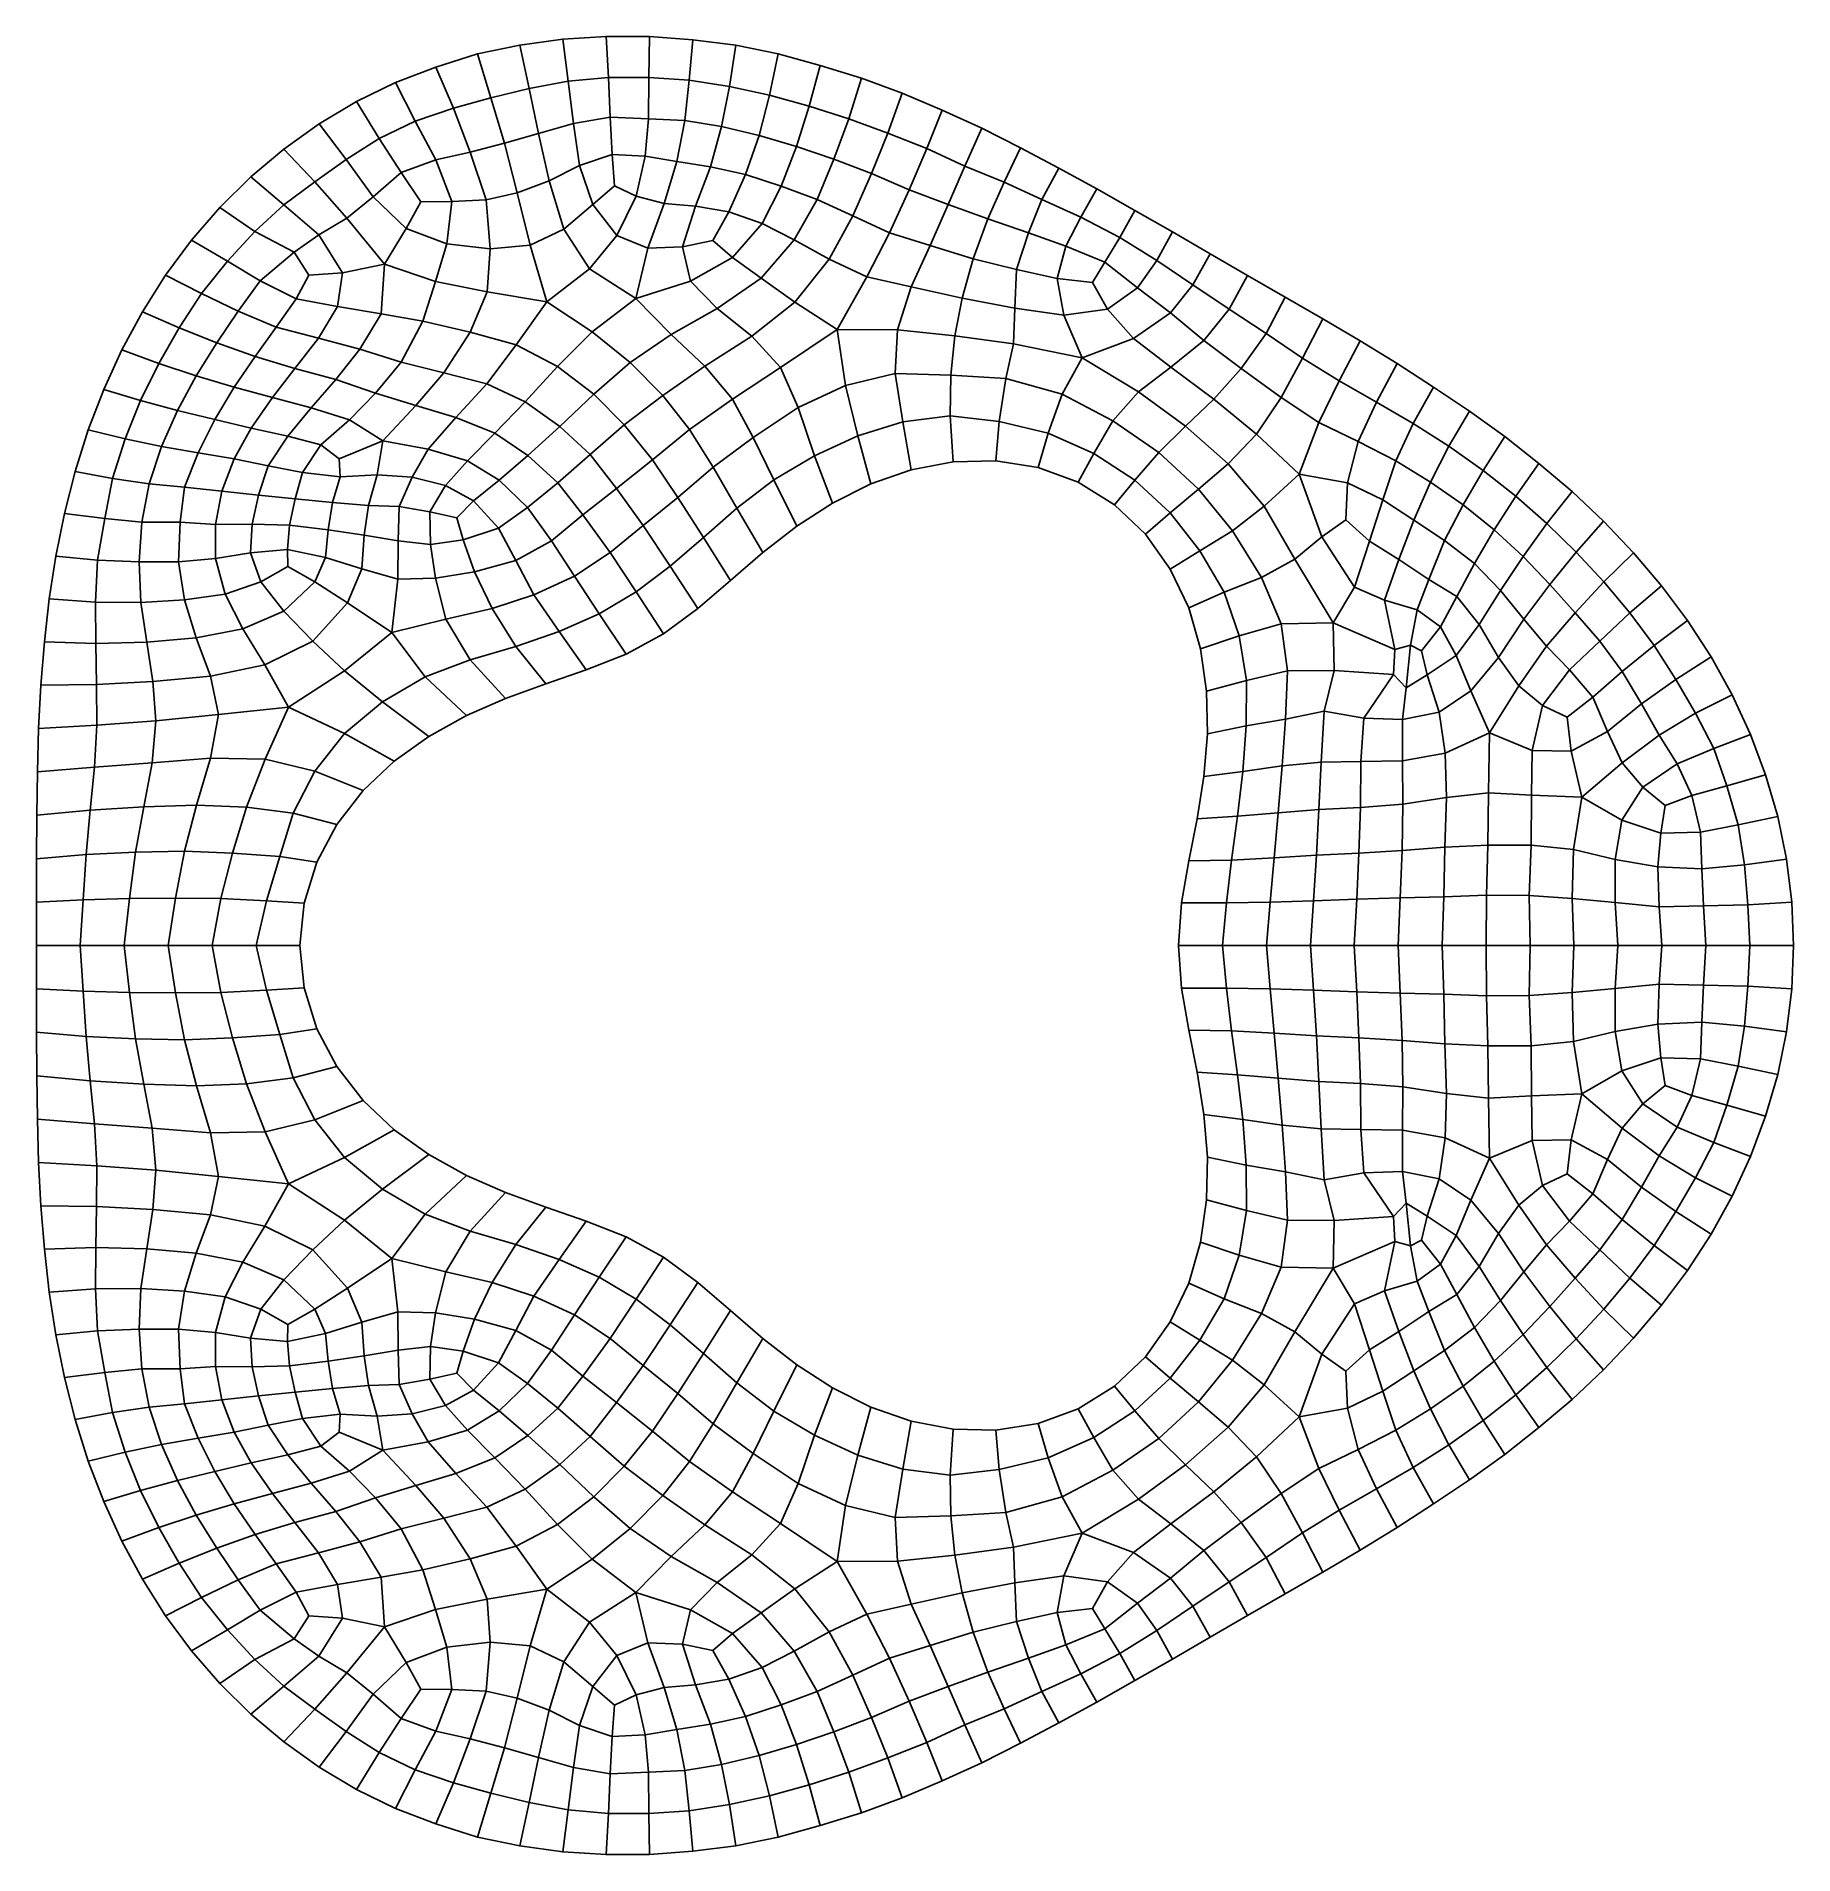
# Model space of a CAD drawing. Header units: metres. Extents: x -0.9 to 1.1, y -1.03 to 1.03.
import ezdxf

# ---------------------------------------------------------------- set-up
doc = ezdxf.new("R2010")
doc.units = ezdxf.units.M

msp = doc.modelspace()

# ---------------------------------------------------------------- linework, layer by layer
for points in [[(-0.3009, 1.032, -1), (-0.2516, 1.035, -1), (-0.2516, 1.035, -0.95), (-0.3009, 1.032, -0.95)], [(-0.3009, 1.032, -0.95), (-0.2516, 1.035, -0.95), (-0.2516, 1.035, -0.9), (-0.3009, 1.032, -0.9)], [(-0.3009, 1.032, -0.9), (-0.2516, 1.035, -0.9), (-0.2516, 1.035, -0.85), (-0.3009, 1.032, -0.85)], [(-0.3009, 1.032, -0.85), (-0.2516, 1.035, -0.85), (-0.2516, 1.035, -0.8), (-0.3009, 1.032, -0.8)], [(-0.3009, 1.032, -0.8), (-0.2516, 1.035, -0.8), (-0.2516, 1.035, -0.75), (-0.3009, 1.032, -0.75)], [(-0.3009, 1.032, -0.75), (-0.2516, 1.035, -0.75), (-0.2516, 1.035, -0.7), (-0.3009, 1.032, -0.7)], [(-0.3009, 1.032, -0.7), (-0.2516, 1.035, -0.7), (-0.2516, 1.035, -0.65), (-0.3009, 1.032, -0.65)], [(-0.3009, 1.032, -0.65), (-0.2516, 1.035, -0.65), (-0.2516, 1.035, -0.6), (-0.3009, 1.032, -0.6)], [(-0.3009, 1.032, -0.6), (-0.2516, 1.035, -0.6), (-0.2516, 1.035, -0.55), (-0.3009, 1.032, -0.55)], [(-0.3009, 1.032, -0.55), (-0.2516, 1.035, -0.55), (-0.2516, 1.035, -0.5), (-0.3009, 1.032, -0.5)], [(-0.3009, 1.032, -0.5), (-0.2516, 1.035, -0.5), (-0.2516, 1.035, -0.45), (-0.3009, 1.032, -0.45)], [(-0.3009, 1.032, -0.45), (-0.2516, 1.035, -0.45), (-0.2516, 1.035, -0.4), (-0.3009, 1.032, -0.4)], [(-0.3009, 1.032, -0.4), (-0.2516, 1.035, -0.4), (-0.2516, 1.035, -0.35), (-0.3009, 1.032, -0.35)], [(-0.3009, 1.032, -0.35), (-0.2516, 1.035, -0.35), (-0.2516, 1.035, -0.3), (-0.3009, 1.032, -0.3)], [(-0.3009, 1.032, -0.3), (-0.2516, 1.035, -0.3), (-0.2516, 1.035, -0.25), (-0.3009, 1.032, -0.25)], [(-0.3009, 1.032, -0.25), (-0.2516, 1.035, -0.25), (-0.2516, 1.035, -0.2), (-0.3009, 1.032, -0.2)], [(-0.3009, 1.032, -0.2), (-0.2516, 1.035, -0.2), (-0.2516, 1.035, -0.15), (-0.3009, 1.032, -0.15)], [(-0.3009, 1.032, -0.15), (-0.2516, 1.035, -0.15), (-0.2516, 1.035, -0.1), (-0.3009, 1.032, -0.1)], [(-0.3009, 1.032, -0.1), (-0.2516, 1.035, -0.1), (-0.2516, 1.035, -0.05), (-0.3009, 1.032, -0.05)], [(-0.3009, 1.032, -0.05), (-0.2516, 1.035, -0.05), (-0.2516, 1.035), (-0.3009, 1.032)], [(-0.3009, 1.032, -1), (-0.2949, 0.984, -1), (-0.2488, 0.9881, -1), (-0.2516, 1.035, -1)], [(-0.2516, 1.035, -1), (-0.2022, 1.035, -1), (-0.2022, 1.035, -0.95), (-0.2516, 1.035, -0.95)], [(-0.2516, 1.035, -0.95), (-0.2022, 1.035, -0.95), (-0.2022, 1.035, -0.9), (-0.2516, 1.035, -0.9)], [(-0.2516, 1.035, -0.9), (-0.2022, 1.035, -0.9), (-0.2022, 1.035, -0.85), (-0.2516, 1.035, -0.85)], [(-0.2516, 1.035, -0.85), (-0.2022, 1.035, -0.85), (-0.2022, 1.035, -0.8), (-0.2516, 1.035, -0.8)], [(-0.2516, 1.035, -0.8), (-0.2022, 1.035, -0.8), (-0.2022, 1.035, -0.75), (-0.2516, 1.035, -0.75)], [(-0.2516, 1.035, -0.75), (-0.2022, 1.035, -0.75), (-0.2022, 1.035, -0.7), (-0.2516, 1.035, -0.7)], [(-0.2516, 1.035, -0.7), (-0.2022, 1.035, -0.7), (-0.2022, 1.035, -0.65), (-0.2516, 1.035, -0.65)], [(-0.2516, 1.035, -0.65), (-0.2022, 1.035, -0.65), (-0.2022, 1.035, -0.6), (-0.2516, 1.035, -0.6)], [(-0.2516, 1.035, -0.6), (-0.2022, 1.035, -0.6), (-0.2022, 1.035, -0.55), (-0.2516, 1.035, -0.55)], [(-0.2516, 1.035, -0.55), (-0.2022, 1.035, -0.55), (-0.2022, 1.035, -0.5), (-0.2516, 1.035, -0.5)], [(-0.2516, 1.035, -0.5), (-0.2022, 1.035, -0.5), (-0.2022, 1.035, -0.45), (-0.2516, 1.035, -0.45)], [(-0.2516, 1.035, -0.45), (-0.2022, 1.035, -0.45), (-0.2022, 1.035, -0.4), (-0.2516, 1.035, -0.4)], [(-0.2516, 1.035, -0.4), (-0.2022, 1.035, -0.4), (-0.2022, 1.035, -0.35), (-0.2516, 1.035, -0.35)], [(-0.2516, 1.035, -0.35), (-0.2022, 1.035, -0.35), (-0.2022, 1.035, -0.3), (-0.2516, 1.035, -0.3)], [(-0.2516, 1.035, -0.3), (-0.2022, 1.035, -0.3), (-0.2022, 1.035, -0.25), (-0.2516, 1.035, -0.25)], [(-0.2516, 1.035, -0.25), (-0.2022, 1.035, -0.25), (-0.2022, 1.035, -0.2), (-0.2516, 1.035, -0.2)], [(-0.2516, 1.035, -0.2), (-0.2022, 1.035, -0.2), (-0.2022, 1.035, -0.15), (-0.2516, 1.035, -0.15)], [(-0.2516, 1.035, -0.15), (-0.2022, 1.035, -0.15), (-0.2022, 1.035, -0.1), (-0.2516, 1.035, -0.1)], [(-0.2516, 1.035, -0.1), (-0.2022, 1.035, -0.1), (-0.2022, 1.035, -0.05), (-0.2516, 1.035, -0.05)], [(-0.2516, 1.035, -0.05), (-0.2022, 1.035, -0.05), (-0.2022, 1.035), (-0.2516, 1.035)], [(-0.2516, 1.035, -1), (-0.2488, 0.9881, -1), (-0.2028, 0.9883, -1), (-0.2022, 1.035, -1)], [(-0.2022, 1.035, -1), (-0.2028, 0.9883, -1), (-0.1569, 0.985, -1), (-0.153, 1.031, -1)], [(-0.2022, 1.035, -1), (-0.153, 1.031, -1), (-0.153, 1.031, -0.95), (-0.2022, 1.035, -0.95)], [(-0.2022, 1.035, -0.95), (-0.153, 1.031, -0.95), (-0.153, 1.031, -0.9), (-0.2022, 1.035, -0.9)], [(-0.2022, 1.035, -0.9), (-0.153, 1.031, -0.9), (-0.153, 1.031, -0.85), (-0.2022, 1.035, -0.85)], [(-0.2022, 1.035, -0.85), (-0.153, 1.031, -0.85), (-0.153, 1.031, -0.8), (-0.2022, 1.035, -0.8)], [(-0.2022, 1.035, -0.8), (-0.153, 1.031, -0.8), (-0.153, 1.031, -0.75), (-0.2022, 1.035, -0.75)], [(-0.2022, 1.035, -0.75), (-0.153, 1.031, -0.75), (-0.153, 1.031, -0.7), (-0.2022, 1.035, -0.7)], [(-0.2022, 1.035, -0.7), (-0.153, 1.031, -0.7), (-0.153, 1.031, -0.65), (-0.2022, 1.035, -0.65)], [(-0.2022, 1.035, -0.65), (-0.153, 1.031, -0.65), (-0.153, 1.031, -0.6), (-0.2022, 1.035, -0.6)], [(-0.2022, 1.035, -0.6), (-0.153, 1.031, -0.6), (-0.153, 1.031, -0.55), (-0.2022, 1.035, -0.55)], [(-0.2022, 1.035, -0.55), (-0.153, 1.031, -0.55), (-0.153, 1.031, -0.5), (-0.2022, 1.035, -0.5)], [(-0.2022, 1.035, -0.5), (-0.153, 1.031, -0.5), (-0.153, 1.031, -0.45), (-0.2022, 1.035, -0.45)], [(-0.2022, 1.035, -0.45), (-0.153, 1.031, -0.45), (-0.153, 1.031, -0.4), (-0.2022, 1.035, -0.4)], [(-0.2022, 1.035, -0.4), (-0.153, 1.031, -0.4), (-0.153, 1.031, -0.35), (-0.2022, 1.035, -0.35)], [(-0.2022, 1.035, -0.35), (-0.153, 1.031, -0.35), (-0.153, 1.031, -0.3), (-0.2022, 1.035, -0.3)], [(-0.2022, 1.035, -0.3), (-0.153, 1.031, -0.3), (-0.153, 1.031, -0.25), (-0.2022, 1.035, -0.25)], [(-0.2022, 1.035, -0.25), (-0.153, 1.031, -0.25), (-0.153, 1.031, -0.2), (-0.2022, 1.035, -0.2)], [(-0.2022, 1.035, -0.2), (-0.153, 1.031, -0.2), (-0.153, 1.031, -0.15), (-0.2022, 1.035, -0.15)], [(-0.2022, 1.035, -0.15), (-0.153, 1.031, -0.15), (-0.153, 1.031, -0.1), (-0.2022, 1.035, -0.1)], [(-0.2022, 1.035, -0.1), (-0.153, 1.031, -0.1), (-0.153, 1.031, -0.05), (-0.2022, 1.035, -0.05)], [(-0.2022, 1.035, -0.05), (-0.153, 1.031, -0.05), (-0.153, 1.031), (-0.2022, 1.035)], [(-0.4453, 1, -1), (-0.398, 1.015, -1), (-0.398, 1.015, -0.95), (-0.4453, 1, -0.95)], [(-0.4453, 1, -0.95), (-0.398, 1.015, -0.95), (-0.398, 1.015, -0.9), (-0.4453, 1, -0.9)], [(-0.4453, 1, -0.9), (-0.398, 1.015, -0.9), (-0.398, 1.015, -0.85), (-0.4453, 1, -0.85)], [(-0.4453, 1, -0.85), (-0.398, 1.015, -0.85), (-0.398, 1.015, -0.8), (-0.4453, 1, -0.8)], [(-0.4453, 1, -0.8), (-0.398, 1.015, -0.8), (-0.398, 1.015, -0.75), (-0.4453, 1, -0.75)], [(-0.4453, 1, -0.75), (-0.398, 1.015, -0.75), (-0.398, 1.015, -0.7), (-0.4453, 1, -0.7)], [(-0.4453, 1, -0.7), (-0.398, 1.015, -0.7), (-0.398, 1.015, -0.65), (-0.4453, 1, -0.65)], [(-0.4453, 1, -0.65), (-0.398, 1.015, -0.65), (-0.398, 1.015, -0.6), (-0.4453, 1, -0.6)], [(-0.4453, 1, -0.6), (-0.398, 1.015, -0.6), (-0.398, 1.015, -0.55), (-0.4453, 1, -0.55)], [(-0.4453, 1, -0.55), (-0.398, 1.015, -0.55), (-0.398, 1.015, -0.5), (-0.4453, 1, -0.5)], [(-0.4453, 1, -0.5), (-0.398, 1.015, -0.5), (-0.398, 1.015, -0.45), (-0.4453, 1, -0.45)], [(-0.4453, 1, -0.45), (-0.398, 1.015, -0.45), (-0.398, 1.015, -0.4), (-0.4453, 1, -0.4)], [(-0.4453, 1, -0.4), (-0.398, 1.015, -0.4), (-0.398, 1.015, -0.35), (-0.4453, 1, -0.35)], [(-0.4453, 1, -0.35), (-0.398, 1.015, -0.35), (-0.398, 1.015, -0.3), (-0.4453, 1, -0.3)], [(-0.4453, 1, -0.3), (-0.398, 1.015, -0.3), (-0.398, 1.015, -0.25), (-0.4453, 1, -0.25)], [(-0.4453, 1, -0.25), (-0.398, 1.015, -0.25), (-0.398, 1.015, -0.2), (-0.4453, 1, -0.2)], [(-0.4453, 1, -0.2), (-0.398, 1.015, -0.2), (-0.398, 1.015, -0.15), (-0.4453, 1, -0.15)], [(-0.4453, 1, -0.15), (-0.398, 1.015, -0.15), (-0.398, 1.015, -0.1), (-0.4453, 1, -0.1)], [(-0.4453, 1, -0.1), (-0.398, 1.015, -0.1), (-0.398, 1.015, -0.05), (-0.4453, 1, -0.05)], [(-0.4453, 1, -0.05), (-0.398, 1.015, -0.05), (-0.398, 1.015), (-0.4453, 1)], [(-0.4453, 1, -1), (-0.4254, 0.9534, -1), (-0.3826, 0.9651, -1), (-0.398, 1.015, -1)], [(-0.398, 1.015, -1), (-0.3498, 1.025, -1), (-0.3498, 1.025, -0.95), (-0.398, 1.015, -0.95)], [(-0.398, 1.015, -0.95), (-0.3498, 1.025, -0.95), (-0.3498, 1.025, -0.9), (-0.398, 1.015, -0.9)], [(-0.398, 1.015, -0.9), (-0.3498, 1.025, -0.9), (-0.3498, 1.025, -0.85), (-0.398, 1.015, -0.85)], [(-0.398, 1.015, -0.85), (-0.3498, 1.025, -0.85), (-0.3498, 1.025, -0.8), (-0.398, 1.015, -0.8)], [(-0.398, 1.015, -0.8), (-0.3498, 1.025, -0.8), (-0.3498, 1.025, -0.75), (-0.398, 1.015, -0.75)], [(-0.398, 1.015, -0.75), (-0.3498, 1.025, -0.75), (-0.3498, 1.025, -0.7), (-0.398, 1.015, -0.7)], [(-0.398, 1.015, -0.7), (-0.3498, 1.025, -0.7), (-0.3498, 1.025, -0.65), (-0.398, 1.015, -0.65)], [(-0.398, 1.015, -0.65), (-0.3498, 1.025, -0.65), (-0.3498, 1.025, -0.6), (-0.398, 1.015, -0.6)], [(-0.398, 1.015, -0.6), (-0.3498, 1.025, -0.6), (-0.3498, 1.025, -0.55), (-0.398, 1.015, -0.55)], [(-0.398, 1.015, -0.55), (-0.3498, 1.025, -0.55), (-0.3498, 1.025, -0.5), (-0.398, 1.015, -0.5)], [(-0.398, 1.015, -0.5), (-0.3498, 1.025, -0.5), (-0.3498, 1.025, -0.45), (-0.398, 1.015, -0.45)], [(-0.398, 1.015, -0.45), (-0.3498, 1.025, -0.45), (-0.3498, 1.025, -0.4), (-0.398, 1.015, -0.4)], [(-0.398, 1.015, -0.4), (-0.3498, 1.025, -0.4), (-0.3498, 1.025, -0.35), (-0.398, 1.015, -0.35)], [(-0.398, 1.015, -0.35), (-0.3498, 1.025, -0.35), (-0.3498, 1.025, -0.3), (-0.398, 1.015, -0.3)], [(-0.398, 1.015, -0.3), (-0.3498, 1.025, -0.3), (-0.3498, 1.025, -0.25), (-0.398, 1.015, -0.25)], [(-0.398, 1.015, -0.25), (-0.3498, 1.025, -0.25), (-0.3498, 1.025, -0.2), (-0.398, 1.015, -0.2)], [(-0.398, 1.015, -0.2), (-0.3498, 1.025, -0.2), (-0.3498, 1.025, -0.15), (-0.398, 1.015, -0.15)], [(-0.398, 1.015, -0.15), (-0.3498, 1.025, -0.15), (-0.3498, 1.025, -0.1), (-0.398, 1.015, -0.1)], [(-0.398, 1.015, -0.1), (-0.3498, 1.025, -0.1), (-0.3498, 1.025, -0.05), (-0.398, 1.015, -0.05)], [(-0.398, 1.015, -0.05), (-0.3498, 1.025, -0.05), (-0.3498, 1.025), (-0.398, 1.015)], [(-0.398, 1.015, -1), (-0.3826, 0.9651, -1), (-0.3393, 0.9757, -1), (-0.3498, 1.025, -1)], [(-0.3498, 1.025, -1), (-0.3009, 1.032, -1), (-0.3009, 1.032, -0.95), (-0.3498, 1.025, -0.95)], [(-0.3498, 1.025, -0.95), (-0.3009, 1.032, -0.95), (-0.3009, 1.032, -0.9), (-0.3498, 1.025, -0.9)], [(-0.3498, 1.025, -0.9), (-0.3009, 1.032, -0.9), (-0.3009, 1.032, -0.85), (-0.3498, 1.025, -0.85)], [(-0.3498, 1.025, -0.85), (-0.3009, 1.032, -0.85), (-0.3009, 1.032, -0.8), (-0.3498, 1.025, -0.8)], [(-0.3498, 1.025, -0.8), (-0.3009, 1.032, -0.8), (-0.3009, 1.032, -0.75), (-0.3498, 1.025, -0.75)], [(-0.3498, 1.025, -0.75), (-0.3009, 1.032, -0.75), (-0.3009, 1.032, -0.7), (-0.3498, 1.025, -0.7)], [(-0.3498, 1.025, -0.7), (-0.3009, 1.032, -0.7), (-0.3009, 1.032, -0.65), (-0.3498, 1.025, -0.65)], [(-0.3498, 1.025, -0.65), (-0.3009, 1.032, -0.65), (-0.3009, 1.032, -0.6), (-0.3498, 1.025, -0.6)], [(-0.3498, 1.025, -0.6), (-0.3009, 1.032, -0.6), (-0.3009, 1.032, -0.55), (-0.3498, 1.025, -0.55)], [(-0.3498, 1.025, -0.55), (-0.3009, 1.032, -0.55), (-0.3009, 1.032, -0.5), (-0.3498, 1.025, -0.5)], [(-0.3498, 1.025, -0.5), (-0.3009, 1.032, -0.5), (-0.3009, 1.032, -0.45), (-0.3498, 1.025, -0.45)], [(-0.3498, 1.025, -0.45), (-0.3009, 1.032, -0.45), (-0.3009, 1.032, -0.4), (-0.3498, 1.025, -0.4)], [(-0.3498, 1.025, -0.4), (-0.3009, 1.032, -0.4), (-0.3009, 1.032, -0.35), (-0.3498, 1.025, -0.35)], [(-0.3498, 1.025, -0.35), (-0.3009, 1.032, -0.35), (-0.3009, 1.032, -0.3), (-0.3498, 1.025, -0.3)], [(-0.3498, 1.025, -0.3), (-0.3009, 1.032, -0.3), (-0.3009, 1.032, -0.25), (-0.3498, 1.025, -0.25)], [(-0.3498, 1.025, -0.25), (-0.3009, 1.032, -0.25), (-0.3009, 1.032, -0.2), (-0.3498, 1.025, -0.2)], [(-0.3498, 1.025, -0.2), (-0.3009, 1.032, -0.2), (-0.3009, 1.032, -0.15), (-0.3498, 1.025, -0.15)], [(-0.3498, 1.025, -0.15), (-0.3009, 1.032, -0.15), (-0.3009, 1.032, -0.1), (-0.3498, 1.025, -0.1)], [(-0.3498, 1.025, -0.1), (-0.3009, 1.032, -0.1), (-0.3009, 1.032, -0.05), (-0.3498, 1.025, -0.05)], [(-0.3498, 1.025, -0.05), (-0.3009, 1.032, -0.05), (-0.3009, 1.032), (-0.3498, 1.025)], [(-0.3498, 1.025, -1), (-0.3393, 0.9757, -1), (-0.2949, 0.984, -1), (-0.3009, 1.032, -1)], [(-0.153, 1.031, -1), (-0.1569, 0.985, -1), (-0.1112, 0.9781, -1), (-0.104, 1.025, -1)], [(-0.153, 1.031, -1), (-0.104, 1.025, -1), (-0.104, 1.025, -0.95), (-0.153, 1.031, -0.95)], [(-0.153, 1.031, -0.95), (-0.104, 1.025, -0.95), (-0.104, 1.025, -0.9), (-0.153, 1.031, -0.9)], [(-0.153, 1.031, -0.9), (-0.104, 1.025, -0.9), (-0.104, 1.025, -0.85), (-0.153, 1.031, -0.85)], [(-0.153, 1.031, -0.85), (-0.104, 1.025, -0.85), (-0.104, 1.025, -0.8), (-0.153, 1.031, -0.8)], [(-0.153, 1.031, -0.8), (-0.104, 1.025, -0.8), (-0.104, 1.025, -0.75), (-0.153, 1.031, -0.75)], [(-0.153, 1.031, -0.75), (-0.104, 1.025, -0.75), (-0.104, 1.025, -0.7), (-0.153, 1.031, -0.7)], [(-0.153, 1.031, -0.7), (-0.104, 1.025, -0.7), (-0.104, 1.025, -0.65), (-0.153, 1.031, -0.65)], [(-0.153, 1.031, -0.65), (-0.104, 1.025, -0.65), (-0.104, 1.025, -0.6), (-0.153, 1.031, -0.6)], [(-0.153, 1.031, -0.6), (-0.104, 1.025, -0.6), (-0.104, 1.025, -0.55), (-0.153, 1.031, -0.55)], [(-0.153, 1.031, -0.55), (-0.104, 1.025, -0.55), (-0.104, 1.025, -0.5), (-0.153, 1.031, -0.5)], [(-0.153, 1.031, -0.5), (-0.104, 1.025, -0.5), (-0.104, 1.025, -0.45), (-0.153, 1.031, -0.45)], [(-0.153, 1.031, -0.45), (-0.104, 1.025, -0.45), (-0.104, 1.025, -0.4), (-0.153, 1.031, -0.4)], [(-0.153, 1.031, -0.4), (-0.104, 1.025, -0.4), (-0.104, 1.025, -0.35), (-0.153, 1.031, -0.35)], [(-0.153, 1.031, -0.35), (-0.104, 1.025, -0.35), (-0.104, 1.025, -0.3), (-0.153, 1.031, -0.3)], [(-0.153, 1.031, -0.3), (-0.104, 1.025, -0.3), (-0.104, 1.025, -0.25), (-0.153, 1.031, -0.25)], [(-0.153, 1.031, -0.25), (-0.104, 1.025, -0.25), (-0.104, 1.025, -0.2), (-0.153, 1.031, -0.2)], [(-0.153, 1.031, -0.2), (-0.104, 1.025, -0.2), (-0.104, 1.025, -0.15), (-0.153, 1.031, -0.15)], [(-0.153, 1.031, -0.15), (-0.104, 1.025, -0.15), (-0.104, 1.025, -0.1), (-0.153, 1.031, -0.1)], [(-0.153, 1.031, -0.1), (-0.104, 1.025, -0.1), (-0.104, 1.025, -0.05), (-0.153, 1.031, -0.05)], [(-0.153, 1.031, -0.05), (-0.104, 1.025, -0.05), (-0.104, 1.025), (-0.153, 1.031)], [(-0.104, 1.025, -1), (-0.1112, 0.9781, -1), (-0.06554, 0.9679, -1), (-0.05562, 1.015, -1)], [(-0.104, 1.025, -1), (-0.05562, 1.015, -1), (-0.05562, 1.015, -0.95), (-0.104, 1.025, -0.95)], [(-0.104, 1.025, -0.95), (-0.05562, 1.015, -0.95), (-0.05562, 1.015, -0.9), (-0.104, 1.025, -0.9)], [(-0.104, 1.025, -0.9), (-0.05562, 1.015, -0.9), (-0.05562, 1.015, -0.85), (-0.104, 1.025, -0.85)], [(-0.104, 1.025, -0.85), (-0.05562, 1.015, -0.85), (-0.05562, 1.015, -0.8), (-0.104, 1.025, -0.8)], [(-0.104, 1.025, -0.8), (-0.05562, 1.015, -0.8), (-0.05562, 1.015, -0.75), (-0.104, 1.025, -0.75)], [(-0.104, 1.025, -0.75), (-0.05562, 1.015, -0.75), (-0.05562, 1.015, -0.7), (-0.104, 1.025, -0.7)], [(-0.104, 1.025, -0.7), (-0.05562, 1.015, -0.7), (-0.05562, 1.015, -0.65), (-0.104, 1.025, -0.65)], [(-0.104, 1.025, -0.65), (-0.05562, 1.015, -0.65), (-0.05562, 1.015, -0.6), (-0.104, 1.025, -0.6)], [(-0.104, 1.025, -0.6), (-0.05562, 1.015, -0.6), (-0.05562, 1.015, -0.55), (-0.104, 1.025, -0.55)], [(-0.104, 1.025, -0.55), (-0.05562, 1.015, -0.55), (-0.05562, 1.015, -0.5), (-0.104, 1.025, -0.5)], [(-0.104, 1.025, -0.5), (-0.05562, 1.015, -0.5), (-0.05562, 1.015, -0.45), (-0.104, 1.025, -0.45)], [(-0.104, 1.025, -0.45), (-0.05562, 1.015, -0.45), (-0.05562, 1.015, -0.4), (-0.104, 1.025, -0.4)], [(-0.104, 1.025, -0.4), (-0.05562, 1.015, -0.4), (-0.05562, 1.015, -0.35), (-0.104, 1.025, -0.35)], [(-0.104, 1.025, -0.35), (-0.05562, 1.015, -0.35), (-0.05562, 1.015, -0.3), (-0.104, 1.025, -0.3)], [(-0.104, 1.025, -0.3), (-0.05562, 1.015, -0.3), (-0.05562, 1.015, -0.25), (-0.104, 1.025, -0.25)], [(-0.104, 1.025, -0.25), (-0.05562, 1.015, -0.25), (-0.05562, 1.015, -0.2), (-0.104, 1.025, -0.2)], [(-0.104, 1.025, -0.2), (-0.05562, 1.015, -0.2), (-0.05562, 1.015, -0.15), (-0.104, 1.025, -0.15)], [(-0.104, 1.025, -0.15), (-0.05562, 1.015, -0.15), (-0.05562, 1.015, -0.1), (-0.104, 1.025, -0.1)], [(-0.104, 1.025, -0.1), (-0.05562, 1.015, -0.1), (-0.05562, 1.015, -0.05), (-0.104, 1.025, -0.05)], [(-0.104, 1.025, -0.05), (-0.05562, 1.015, -0.05), (-0.05562, 1.015), (-0.104, 1.025)], [(-0.05562, 1.015, -1), (-0.06554, 0.9679, -1), (-0.0203, 0.9555, -1), (-0.00783, 1.002, -1)], [(-0.05562, 1.015, -1), (-0.00783, 1.002, -1), (-0.00783, 1.002, -0.95), (-0.05562, 1.015, -0.95)], [(-0.05562, 1.015, -0.95), (-0.00783, 1.002, -0.95), (-0.00783, 1.002, -0.9), (-0.05562, 1.015, -0.9)], [(-0.05562, 1.015, -0.9), (-0.00783, 1.002, -0.9), (-0.00783, 1.002, -0.85), (-0.05562, 1.015, -0.85)], [(-0.05562, 1.015, -0.85), (-0.00783, 1.002, -0.85), (-0.00783, 1.002, -0.8), (-0.05562, 1.015, -0.8)], [(-0.05562, 1.015, -0.8), (-0.00783, 1.002, -0.8), (-0.00783, 1.002, -0.75), (-0.05562, 1.015, -0.75)], [(-0.05562, 1.015, -0.75), (-0.00783, 1.002, -0.75), (-0.00783, 1.002, -0.7), (-0.05562, 1.015, -0.7)], [(-0.05562, 1.015, -0.7), (-0.00783, 1.002, -0.7), (-0.00783, 1.002, -0.65), (-0.05562, 1.015, -0.65)], [(-0.05562, 1.015, -0.65), (-0.00783, 1.002, -0.65), (-0.00783, 1.002, -0.6), (-0.05562, 1.015, -0.6)], [(-0.05562, 1.015, -0.6), (-0.00783, 1.002, -0.6), (-0.00783, 1.002, -0.55), (-0.05562, 1.015, -0.55)], [(-0.05562, 1.015, -0.55), (-0.00783, 1.002, -0.55), (-0.00783, 1.002, -0.5), (-0.05562, 1.015, -0.5)], [(-0.05562, 1.015, -0.5), (-0.00783, 1.002, -0.5), (-0.00783, 1.002, -0.45), (-0.05562, 1.015, -0.45)], [(-0.05562, 1.015, -0.45), (-0.00783, 1.002, -0.45), (-0.00783, 1.002, -0.4), (-0.05562, 1.015, -0.4)], [(-0.05562, 1.015, -0.4), (-0.00783, 1.002, -0.4), (-0.00783, 1.002, -0.35), (-0.05562, 1.015, -0.35)], [(-0.05562, 1.015, -0.35), (-0.00783, 1.002, -0.35), (-0.00783, 1.002, -0.3), (-0.05562, 1.015, -0.3)], [(-0.05562, 1.015, -0.3), (-0.00783, 1.002, -0.3), (-0.00783, 1.002, -0.25), (-0.05562, 1.015, -0.25)], [(-0.05562, 1.015, -0.25), (-0.00783, 1.002, -0.25), (-0.00783, 1.002, -0.2), (-0.05562, 1.015, -0.2)], [(-0.05562, 1.015, -0.2), (-0.00783, 1.002, -0.2), (-0.00783, 1.002, -0.15), (-0.05562, 1.015, -0.15)], [(-0.05562, 1.015, -0.15), (-0.00783, 1.002, -0.15), (-0.00783, 1.002, -0.1), (-0.05562, 1.015, -0.1)], [(-0.05562, 1.015, -0.1), (-0.00783, 1.002, -0.1), (-0.00783, 1.002, -0.05), (-0.05562, 1.015, -0.05)], [(-0.05562, 1.015, -0.05), (-0.00783, 1.002, -0.05), (-0.00783, 1.002), (-0.05562, 1.015)], [(-0.4913, 0.9824, -1), (-0.4453, 1, -1), (-0.4453, 1, -0.95), (-0.4913, 0.9824, -0.95)], [(-0.4913, 0.9824, -0.95), (-0.4453, 1, -0.95), (-0.4453, 1, -0.9), (-0.4913, 0.9824, -0.9)], [(-0.4913, 0.9824, -0.9), (-0.4453, 1, -0.9), (-0.4453, 1, -0.85), (-0.4913, 0.9824, -0.85)], [(-0.4913, 0.9824, -0.85), (-0.4453, 1, -0.85), (-0.4453, 1, -0.8), (-0.4913, 0.9824, -0.8)], [(-0.4913, 0.9824, -0.8), (-0.4453, 1, -0.8), (-0.4453, 1, -0.75), (-0.4913, 0.9824, -0.75)], [(-0.4913, 0.9824, -0.75), (-0.4453, 1, -0.75), (-0.4453, 1, -0.7), (-0.4913, 0.9824, -0.7)], [(-0.4913, 0.9824, -0.7), (-0.4453, 1, -0.7), (-0.4453, 1, -0.65), (-0.4913, 0.9824, -0.65)], [(-0.4913, 0.9824, -0.65), (-0.4453, 1, -0.65), (-0.4453, 1, -0.6), (-0.4913, 0.9824, -0.6)], [(-0.4913, 0.9824, -0.6), (-0.4453, 1, -0.6), (-0.4453, 1, -0.55), (-0.4913, 0.9824, -0.55)], [(-0.4913, 0.9824, -0.55), (-0.4453, 1, -0.55), (-0.4453, 1, -0.5), (-0.4913, 0.9824, -0.5)], [(-0.4913, 0.9824, -0.5), (-0.4453, 1, -0.5), (-0.4453, 1, -0.45), (-0.4913, 0.9824, -0.45)], [(-0.4913, 0.9824, -0.45), (-0.4453, 1, -0.45), (-0.4453, 1, -0.4), (-0.4913, 0.9824, -0.4)], [(-0.4913, 0.9824, -0.4), (-0.4453, 1, -0.4), (-0.4453, 1, -0.35), (-0.4913, 0.9824, -0.35)], [(-0.4913, 0.9824, -0.35), (-0.4453, 1, -0.35), (-0.4453, 1, -0.3), (-0.4913, 0.9824, -0.3)], [(-0.4913, 0.9824, -0.3), (-0.4453, 1, -0.3), (-0.4453, 1, -0.25), (-0.4913, 0.9824, -0.25)], [(-0.4913, 0.9824, -0.25), (-0.4453, 1, -0.25), (-0.4453, 1, -0.2), (-0.4913, 0.9824, -0.2)], [(-0.4913, 0.9824, -0.2), (-0.4453, 1, -0.2), (-0.4453, 1, -0.15), (-0.4913, 0.9824, -0.15)], [(-0.4913, 0.9824, -0.15), (-0.4453, 1, -0.15), (-0.4453, 1, -0.1), (-0.4913, 0.9824, -0.1)], [(-0.4913, 0.9824, -0.1), (-0.4453, 1, -0.1), (-0.4453, 1, -0.05), (-0.4913, 0.9824, -0.05)], [(-0.4913, 0.9824, -0.05), (-0.4453, 1, -0.05), (-0.4453, 1), (-0.4913, 0.9824)], [(-0.4913, 0.9824, -1), (-0.4687, 0.9385, -1), (-0.4254, 0.9534, -1), (-0.4453, 1, -1)], [(-0.00783, 1.002, -1), (-0.0203, 0.9555, -1), (0.02451, 0.941, -1), (0.03924, 0.9873, -1)], [(-0.00783, 1.002, -1), (0.03924, 0.9873, -1), (0.03924, 0.9873, -0.95), (-0.00783, 1.002, -0.95)], [(-0.00783, 1.002, -0.95), (0.03924, 0.9873, -0.95), (0.03924, 0.9873, -0.9), (-0.00783, 1.002, -0.9)], [(-0.00783, 1.002, -0.9), (0.03924, 0.9873, -0.9), (0.03924, 0.9873, -0.85), (-0.00783, 1.002, -0.85)], [(-0.00783, 1.002, -0.85), (0.03924, 0.9873, -0.85), (0.03924, 0.9873, -0.8), (-0.00783, 1.002, -0.8)], [(-0.00783, 1.002, -0.8), (0.03924, 0.9873, -0.8), (0.03924, 0.9873, -0.75), (-0.00783, 1.002, -0.75)], [(-0.00783, 1.002, -0.75), (0.03924, 0.9873, -0.75), (0.03924, 0.9873, -0.7), (-0.00783, 1.002, -0.7)], [(-0.00783, 1.002, -0.7), (0.03924, 0.9873, -0.7), (0.03924, 0.9873, -0.65), (-0.00783, 1.002, -0.65)], [(-0.00783, 1.002, -0.65), (0.03924, 0.9873, -0.65), (0.03924, 0.9873, -0.6), (-0.00783, 1.002, -0.6)], [(-0.00783, 1.002, -0.6), (0.03924, 0.9873, -0.6), (0.03924, 0.9873, -0.55), (-0.00783, 1.002, -0.55)], [(-0.00783, 1.002, -0.55), (0.03924, 0.9873, -0.55), (0.03924, 0.9873, -0.5), (-0.00783, 1.002, -0.5)], [(-0.00783, 1.002, -0.5), (0.03924, 0.9873, -0.5), (0.03924, 0.9873, -0.45), (-0.00783, 1.002, -0.45)], [(-0.00783, 1.002, -0.45), (0.03924, 0.9873, -0.45), (0.03924, 0.9873, -0.4), (-0.00783, 1.002, -0.4)], [(-0.00783, 1.002, -0.4), (0.03924, 0.9873, -0.4), (0.03924, 0.9873, -0.35), (-0.00783, 1.002, -0.35)], [(-0.00783, 1.002, -0.35), (0.03924, 0.9873, -0.35), (0.03924, 0.9873, -0.3), (-0.00783, 1.002, -0.3)], [(-0.00783, 1.002, -0.3), (0.03924, 0.9873, -0.3), (0.03924, 0.9873, -0.25), (-0.00783, 1.002, -0.25)], [(-0.00783, 1.002, -0.25), (0.03924, 0.9873, -0.25), (0.03924, 0.9873, -0.2), (-0.00783, 1.002, -0.2)], [(-0.00783, 1.002, -0.2), (0.03924, 0.9873, -0.2), (0.03924, 0.9873, -0.15), (-0.00783, 1.002, -0.15)], [(-0.00783, 1.002, -0.15), (0.03924, 0.9873, -0.15), (0.03924, 0.9873, -0.1), (-0.00783, 1.002, -0.1)], [(-0.00783, 1.002, -0.1), (0.03924, 0.9873, -0.1), (0.03924, 0.9873, -0.05), (-0.00783, 1.002, -0.05)], [(-0.00783, 1.002, -0.05), (0.03924, 0.9873, -0.05), (0.03924, 0.9873), (-0.00783, 1.002)], [(-0.5356, 0.9607, -1), (-0.4913, 0.9824, -1), (-0.4913, 0.9824, -0.95), (-0.5356, 0.9607, -0.95)], [(-0.5356, 0.9607, -0.95), (-0.4913, 0.9824, -0.95), (-0.4913, 0.9824, -0.9), (-0.5356, 0.9607, -0.9)], [(-0.5356, 0.9607, -0.9), (-0.4913, 0.9824, -0.9), (-0.4913, 0.9824, -0.85), (-0.5356, 0.9607, -0.85)], [(-0.5356, 0.9607, -0.85), (-0.4913, 0.9824, -0.85), (-0.4913, 0.9824, -0.8), (-0.5356, 0.9607, -0.8)], [(-0.5356, 0.9607, -0.8), (-0.4913, 0.9824, -0.8), (-0.4913, 0.9824, -0.75), (-0.5356, 0.9607, -0.75)], [(-0.5356, 0.9607, -0.75), (-0.4913, 0.9824, -0.75), (-0.4913, 0.9824, -0.7), (-0.5356, 0.9607, -0.7)], [(-0.5356, 0.9607, -0.7), (-0.4913, 0.9824, -0.7), (-0.4913, 0.9824, -0.65), (-0.5356, 0.9607, -0.65)], [(-0.5356, 0.9607, -0.65), (-0.4913, 0.9824, -0.65), (-0.4913, 0.9824, -0.6), (-0.5356, 0.9607, -0.6)], [(-0.5356, 0.9607, -0.6), (-0.4913, 0.9824, -0.6), (-0.4913, 0.9824, -0.55), (-0.5356, 0.9607, -0.55)], [(-0.5356, 0.9607, -0.55), (-0.4913, 0.9824, -0.55), (-0.4913, 0.9824, -0.5), (-0.5356, 0.9607, -0.5)], [(-0.5356, 0.9607, -0.5), (-0.4913, 0.9824, -0.5), (-0.4913, 0.9824, -0.45), (-0.5356, 0.9607, -0.45)], [(-0.5356, 0.9607, -0.45), (-0.4913, 0.9824, -0.45), (-0.4913, 0.9824, -0.4), (-0.5356, 0.9607, -0.4)], [(-0.5356, 0.9607, -0.4), (-0.4913, 0.9824, -0.4), (-0.4913, 0.9824, -0.35), (-0.5356, 0.9607, -0.35)], [(-0.5356, 0.9607, -0.35), (-0.4913, 0.9824, -0.35), (-0.4913, 0.9824, -0.3), (-0.5356, 0.9607, -0.3)], [(-0.5356, 0.9607, -0.3), (-0.4913, 0.9824, -0.3), (-0.4913, 0.9824, -0.25), (-0.5356, 0.9607, -0.25)], [(-0.5356, 0.9607, -0.25), (-0.4913, 0.9824, -0.25), (-0.4913, 0.9824, -0.2), (-0.5356, 0.9607, -0.2)], [(-0.5356, 0.9607, -0.2), (-0.4913, 0.9824, -0.2), (-0.4913, 0.9824, -0.15), (-0.5356, 0.9607, -0.15)], [(-0.5356, 0.9607, -0.15), (-0.4913, 0.9824, -0.15), (-0.4913, 0.9824, -0.1), (-0.5356, 0.9607, -0.1)], [(-0.5356, 0.9607, -0.1), (-0.4913, 0.9824, -0.1), (-0.4913, 0.9824, -0.05), (-0.5356, 0.9607, -0.05)], [(-0.5356, 0.9607, -0.05), (-0.4913, 0.9824, -0.05), (-0.4913, 0.9824), (-0.5356, 0.9607)], [(-0.5356, 0.9607, -1), (-0.5097, 0.9188, -1), (-0.4687, 0.9385, -1), (-0.4913, 0.9824, -1)], [(-0.3826, 0.9651, -1), (-0.3671, 0.9133, -1), (-0.3286, 0.9244, -1), (-0.3393, 0.9757, -1)], [(-0.3393, 0.9757, -1), (-0.3286, 0.9244, -1), (-0.2888, 0.9359, -1), (-0.2949, 0.984, -1)], [(-0.2949, 0.984, -1), (-0.2888, 0.9359, -1), (-0.247, 0.9431, -1), (-0.2488, 0.9881, -1)], [(-0.2488, 0.9881, -1), (-0.247, 0.9431, -1), (-0.2034, 0.941, -1), (-0.2028, 0.9883, -1)], [(-0.2028, 0.9883, -1), (-0.2034, 0.941, -1), (-0.1621, 0.9393, -1), (-0.1569, 0.985, -1)], [(-0.1569, 0.985, -1), (-0.1621, 0.9393, -1), (-0.1203, 0.9322, -1), (-0.1112, 0.9781, -1)], [(-0.1112, 0.9781, -1), (-0.1203, 0.9322, -1), (-0.07753, 0.922, -1), (-0.06554, 0.9679, -1)], [(0.03924, 0.9873, -1), (0.02451, 0.941, -1), (0.06902, 0.9249, -1), (0.08555, 0.9702, -1)], [(0.03924, 0.9873, -1), (0.08555, 0.9702, -1), (0.08555, 0.9702, -0.95), (0.03924, 0.9873, -0.95)], [(0.03924, 0.9873, -0.95), (0.08555, 0.9702, -0.95), (0.08555, 0.9702, -0.9), (0.03924, 0.9873, -0.9)], [(0.03924, 0.9873, -0.9), (0.08555, 0.9702, -0.9), (0.08555, 0.9702, -0.85), (0.03924, 0.9873, -0.85)], [(0.03924, 0.9873, -0.85), (0.08555, 0.9702, -0.85), (0.08555, 0.9702, -0.8), (0.03924, 0.9873, -0.8)], [(0.03924, 0.9873, -0.8), (0.08555, 0.9702, -0.8), (0.08555, 0.9702, -0.75), (0.03924, 0.9873, -0.75)], [(0.03924, 0.9873, -0.75), (0.08555, 0.9702, -0.75), (0.08555, 0.9702, -0.7), (0.03924, 0.9873, -0.7)], [(0.03924, 0.9873, -0.7), (0.08555, 0.9702, -0.7), (0.08555, 0.9702, -0.65), (0.03924, 0.9873, -0.65)], [(0.03924, 0.9873, -0.65), (0.08555, 0.9702, -0.65), (0.08555, 0.9702, -0.6), (0.03924, 0.9873, -0.6)], [(0.03924, 0.9873, -0.6), (0.08555, 0.9702, -0.6), (0.08555, 0.9702, -0.55), (0.03924, 0.9873, -0.55)], [(0.03924, 0.9873, -0.55), (0.08555, 0.9702, -0.55), (0.08555, 0.9702, -0.5), (0.03924, 0.9873, -0.5)], [(0.03924, 0.9873, -0.5), (0.08555, 0.9702, -0.5), (0.08555, 0.9702, -0.45), (0.03924, 0.9873, -0.45)], [(0.03924, 0.9873, -0.45), (0.08555, 0.9702, -0.45), (0.08555, 0.9702, -0.4), (0.03924, 0.9873, -0.4)], [(0.03924, 0.9873, -0.4), (0.08555, 0.9702, -0.4), (0.08555, 0.9702, -0.35), (0.03924, 0.9873, -0.35)], [(0.03924, 0.9873, -0.35), (0.08555, 0.9702, -0.35), (0.08555, 0.9702, -0.3), (0.03924, 0.9873, -0.3)], [(0.03924, 0.9873, -0.3), (0.08555, 0.9702, -0.3), (0.08555, 0.9702, -0.25), (0.03924, 0.9873, -0.25)], [(0.03924, 0.9873, -0.25), (0.08555, 0.9702, -0.25), (0.08555, 0.9702, -0.2), (0.03924, 0.9873, -0.2)], [(0.03924, 0.9873, -0.2), (0.08555, 0.9702, -0.2), (0.08555, 0.9702, -0.15), (0.03924, 0.9873, -0.15)], [(0.03924, 0.9873, -0.15), (0.08555, 0.9702, -0.15), (0.08555, 0.9702, -0.1), (0.03924, 0.9873, -0.1)], [(0.03924, 0.9873, -0.1), (0.08555, 0.9702, -0.1), (0.08555, 0.9702, -0.05), (0.03924, 0.9873, -0.05)], [(0.03924, 0.9873, -0.05), (0.08555, 0.9702, -0.05), (0.08555, 0.9702), (0.03924, 0.9873)], [(-0.5781, 0.9354, -1), (-0.5356, 0.9607, -1), (-0.5356, 0.9607, -0.95), (-0.5781, 0.9354, -0.95)], [(-0.5781, 0.9354, -0.95), (-0.5356, 0.9607, -0.95), (-0.5356, 0.9607, -0.9), (-0.5781, 0.9354, -0.9)], [(-0.5781, 0.9354, -0.9), (-0.5356, 0.9607, -0.9), (-0.5356, 0.9607, -0.85), (-0.5781, 0.9354, -0.85)], [(-0.5781, 0.9354, -0.85), (-0.5356, 0.9607, -0.85), (-0.5356, 0.9607, -0.8), (-0.5781, 0.9354, -0.8)], [(-0.5781, 0.9354, -0.8), (-0.5356, 0.9607, -0.8), (-0.5356, 0.9607, -0.75), (-0.5781, 0.9354, -0.75)], [(-0.5781, 0.9354, -0.75), (-0.5356, 0.9607, -0.75), (-0.5356, 0.9607, -0.7), (-0.5781, 0.9354, -0.7)], [(-0.5781, 0.9354, -0.7), (-0.5356, 0.9607, -0.7), (-0.5356, 0.9607, -0.65), (-0.5781, 0.9354, -0.65)], [(-0.5781, 0.9354, -0.65), (-0.5356, 0.9607, -0.65), (-0.5356, 0.9607, -0.6), (-0.5781, 0.9354, -0.6)], [(-0.5781, 0.9354, -0.6), (-0.5356, 0.9607, -0.6), (-0.5356, 0.9607, -0.55), (-0.5781, 0.9354, -0.55)], [(-0.5781, 0.9354, -0.55), (-0.5356, 0.9607, -0.55), (-0.5356, 0.9607, -0.5), (-0.5781, 0.9354, -0.5)], [(-0.5781, 0.9354, -0.5), (-0.5356, 0.9607, -0.5), (-0.5356, 0.9607, -0.45), (-0.5781, 0.9354, -0.45)], [(-0.5781, 0.9354, -0.45), (-0.5356, 0.9607, -0.45), (-0.5356, 0.9607, -0.4), (-0.5781, 0.9354, -0.4)], [(-0.5781, 0.9354, -0.4), (-0.5356, 0.9607, -0.4), (-0.5356, 0.9607, -0.35), (-0.5781, 0.9354, -0.35)], [(-0.5781, 0.9354, -0.35), (-0.5356, 0.9607, -0.35), (-0.5356, 0.9607, -0.3), (-0.5781, 0.9354, -0.3)], [(-0.5781, 0.9354, -0.3), (-0.5356, 0.9607, -0.3), (-0.5356, 0.9607, -0.25), (-0.5781, 0.9354, -0.25)], [(-0.5781, 0.9354, -0.25), (-0.5356, 0.9607, -0.25), (-0.5356, 0.9607, -0.2), (-0.5781, 0.9354, -0.2)], [(-0.5781, 0.9354, -0.2), (-0.5356, 0.9607, -0.2), (-0.5356, 0.9607, -0.15), (-0.5781, 0.9354, -0.15)], [(-0.5781, 0.9354, -0.15), (-0.5356, 0.9607, -0.15), (-0.5356, 0.9607, -0.1), (-0.5781, 0.9354, -0.1)], [(-0.5781, 0.9354, -0.1), (-0.5356, 0.9607, -0.1), (-0.5356, 0.9607, -0.05), (-0.5781, 0.9354, -0.05)], [(-0.5781, 0.9354, -0.05), (-0.5356, 0.9607, -0.05), (-0.5356, 0.9607), (-0.5781, 0.9354)], [(-0.5781, 0.9354, -1), (-0.5476, 0.8947, -1), (-0.5097, 0.9188, -1), (-0.5356, 0.9607, -1)], [(-0.4687, 0.9385, -1), (-0.4455, 0.8945, -1), (-0.4064, 0.9032, -1), (-0.4254, 0.9534, -1)], [(-0.4254, 0.9534, -1), (-0.4064, 0.9032, -1), (-0.3671, 0.9133, -1), (-0.3826, 0.9651, -1)], [(-0.06554, 0.9679, -1), (-0.07753, 0.922, -1), (-0.03482, 0.9095, -1), (-0.0203, 0.9555, -1)], [(-0.0203, 0.9555, -1), (-0.03482, 0.9095, -1), (0.00779, 0.8952, -1), (0.02451, 0.941, -1)], [(0.08555, 0.9702, -1), (0.06902, 0.9249, -1), (0.1133, 0.9075, -1), (0.1311, 0.9511, -1)], [(0.08555, 0.9702, -1), (0.1311, 0.9511, -1), (0.1311, 0.9511, -0.95), (0.08555, 0.9702, -0.95)], [(0.08555, 0.9702, -0.95), (0.1311, 0.9511, -0.95), (0.1311, 0.9511, -0.9), (0.08555, 0.9702, -0.9)], [(0.08555, 0.9702, -0.9), (0.1311, 0.9511, -0.9), (0.1311, 0.9511, -0.85), (0.08555, 0.9702, -0.85)], [(0.08555, 0.9702, -0.85), (0.1311, 0.9511, -0.85), (0.1311, 0.9511, -0.8), (0.08555, 0.9702, -0.8)], [(0.08555, 0.9702, -0.8), (0.1311, 0.9511, -0.8), (0.1311, 0.9511, -0.75), (0.08555, 0.9702, -0.75)], [(0.08555, 0.9702, -0.75), (0.1311, 0.9511, -0.75), (0.1311, 0.9511, -0.7), (0.08555, 0.9702, -0.7)], [(0.08555, 0.9702, -0.7), (0.1311, 0.9511, -0.7), (0.1311, 0.9511, -0.65), (0.08555, 0.9702, -0.65)], [(0.08555, 0.9702, -0.65), (0.1311, 0.9511, -0.65), (0.1311, 0.9511, -0.6), (0.08555, 0.9702, -0.6)], [(0.08555, 0.9702, -0.6), (0.1311, 0.9511, -0.6), (0.1311, 0.9511, -0.55), (0.08555, 0.9702, -0.55)], [(0.08555, 0.9702, -0.55), (0.1311, 0.9511, -0.55), (0.1311, 0.9511, -0.5), (0.08555, 0.9702, -0.5)], [(0.08555, 0.9702, -0.5), (0.1311, 0.9511, -0.5), (0.1311, 0.9511, -0.45), (0.08555, 0.9702, -0.45)], [(0.08555, 0.9702, -0.45), (0.1311, 0.9511, -0.45), (0.1311, 0.9511, -0.4), (0.08555, 0.9702, -0.4)], [(0.08555, 0.9702, -0.4), (0.1311, 0.9511, -0.4), (0.1311, 0.9511, -0.35), (0.08555, 0.9702, -0.35)], [(0.08555, 0.9702, -0.35), (0.1311, 0.9511, -0.35), (0.1311, 0.9511, -0.3), (0.08555, 0.9702, -0.3)], [(0.08555, 0.9702, -0.3), (0.1311, 0.9511, -0.3), (0.1311, 0.9511, -0.25), (0.08555, 0.9702, -0.25)], [(0.08555, 0.9702, -0.25), (0.1311, 0.9511, -0.25), (0.1311, 0.9511, -0.2), (0.08555, 0.9702, -0.2)], [(0.08555, 0.9702, -0.2), (0.1311, 0.9511, -0.2), (0.1311, 0.9511, -0.15), (0.08555, 0.9702, -0.15)], [(0.08555, 0.9702, -0.15), (0.1311, 0.9511, -0.15), (0.1311, 0.9511, -0.1), (0.08555, 0.9702, -0.1)], [(0.08555, 0.9702, -0.1), (0.1311, 0.9511, -0.1), (0.1311, 0.9511, -0.05), (0.08555, 0.9702, -0.05)], [(0.08555, 0.9702, -0.05), (0.1311, 0.9511, -0.05), (0.1311, 0.9511), (0.08555, 0.9702)], [(-0.6183, 0.9067, -1), (-0.5781, 0.9354, -1), (-0.5781, 0.9354, -0.95), (-0.6183, 0.9067, -0.95)], [(-0.6183, 0.9067, -0.95), (-0.5781, 0.9354, -0.95), (-0.5781, 0.9354, -0.9), (-0.6183, 0.9067, -0.9)], [(-0.6183, 0.9067, -0.9), (-0.5781, 0.9354, -0.9), (-0.5781, 0.9354, -0.85), (-0.6183, 0.9067, -0.85)], [(-0.6183, 0.9067, -0.85), (-0.5781, 0.9354, -0.85), (-0.5781, 0.9354, -0.8), (-0.6183, 0.9067, -0.8)], [(-0.6183, 0.9067, -0.8), (-0.5781, 0.9354, -0.8), (-0.5781, 0.9354, -0.75), (-0.6183, 0.9067, -0.75)], [(-0.6183, 0.9067, -0.75), (-0.5781, 0.9354, -0.75), (-0.5781, 0.9354, -0.7), (-0.6183, 0.9067, -0.7)], [(-0.6183, 0.9067, -0.7), (-0.5781, 0.9354, -0.7), (-0.5781, 0.9354, -0.65), (-0.6183, 0.9067, -0.65)], [(-0.6183, 0.9067, -0.65), (-0.5781, 0.9354, -0.65), (-0.5781, 0.9354, -0.6), (-0.6183, 0.9067, -0.6)], [(-0.6183, 0.9067, -0.6), (-0.5781, 0.9354, -0.6), (-0.5781, 0.9354, -0.55), (-0.6183, 0.9067, -0.55)], [(-0.6183, 0.9067, -0.55), (-0.5781, 0.9354, -0.55), (-0.5781, 0.9354, -0.5), (-0.6183, 0.9067, -0.5)], [(-0.6183, 0.9067, -0.5), (-0.5781, 0.9354, -0.5), (-0.5781, 0.9354, -0.45), (-0.6183, 0.9067, -0.45)], [(-0.6183, 0.9067, -0.45), (-0.5781, 0.9354, -0.45), (-0.5781, 0.9354, -0.4), (-0.6183, 0.9067, -0.4)], [(-0.6183, 0.9067, -0.4), (-0.5781, 0.9354, -0.4), (-0.5781, 0.9354, -0.35), (-0.6183, 0.9067, -0.35)], [(-0.6183, 0.9067, -0.35), (-0.5781, 0.9354, -0.35), (-0.5781, 0.9354, -0.3), (-0.6183, 0.9067, -0.3)], [(-0.6183, 0.9067, -0.3), (-0.5781, 0.9354, -0.3), (-0.5781, 0.9354, -0.25), (-0.6183, 0.9067, -0.25)], [(-0.6183, 0.9067, -0.25), (-0.5781, 0.9354, -0.25), (-0.5781, 0.9354, -0.2), (-0.6183, 0.9067, -0.2)], [(-0.6183, 0.9067, -0.2), (-0.5781, 0.9354, -0.2), (-0.5781, 0.9354, -0.15), (-0.6183, 0.9067, -0.15)], [(-0.6183, 0.9067, -0.15), (-0.5781, 0.9354, -0.15), (-0.5781, 0.9354, -0.1), (-0.6183, 0.9067, -0.1)], [(-0.6183, 0.9067, -0.1), (-0.5781, 0.9354, -0.1), (-0.5781, 0.9354, -0.05), (-0.6183, 0.9067, -0.05)], [(-0.6183, 0.9067, -0.05), (-0.5781, 0.9354, -0.05), (-0.5781, 0.9354), (-0.6183, 0.9067)], [(-0.6183, 0.9067, -1), (-0.5831, 0.8693, -1), (-0.5476, 0.8947, -1), (-0.5781, 0.9354, -1)], [(-0.5097, 0.9188, -1), (-0.4847, 0.88, -1), (-0.4455, 0.8945, -1), (-0.4687, 0.9385, -1)], [(-0.3286, 0.9244, -1), (-0.3165, 0.8704, -1), (-0.2818, 0.888, -1), (-0.2888, 0.9359, -1)], [(-0.2888, 0.9359, -1), (-0.2818, 0.888, -1), (-0.2448, 0.9006, -1), (-0.247, 0.9431, -1)], [(-0.247, 0.9431, -1), (-0.2448, 0.9006, -1), (-0.2071, 0.8987, -1), (-0.2034, 0.941, -1)], [(-0.2034, 0.941, -1), (-0.2071, 0.8987, -1), (-0.1709, 0.8926, -1), (-0.1621, 0.9393, -1)], [(-0.1621, 0.9393, -1), (-0.1709, 0.8926, -1), (-0.1328, 0.8866, -1), (-0.1203, 0.9322, -1)], [(-0.1203, 0.9322, -1), (-0.1328, 0.8866, -1), (-0.0929, 0.8776, -1), (-0.07753, 0.922, -1)], [(0.02451, 0.941, -1), (0.00779, 0.8952, -1), (0.05053, 0.879, -1), (0.06902, 0.9249, -1)], [(0.1311, 0.9511, -1), (0.1133, 0.9075, -1), (0.1566, 0.8874, -1), (0.176, 0.9303, -1)], [(0.1311, 0.9511, -1), (0.176, 0.9303, -1), (0.176, 0.9303, -0.95), (0.1311, 0.9511, -0.95)], [(0.1311, 0.9511, -0.95), (0.176, 0.9303, -0.95), (0.176, 0.9303, -0.9), (0.1311, 0.9511, -0.9)], [(0.1311, 0.9511, -0.9), (0.176, 0.9303, -0.9), (0.176, 0.9303, -0.85), (0.1311, 0.9511, -0.85)], [(0.1311, 0.9511, -0.85), (0.176, 0.9303, -0.85), (0.176, 0.9303, -0.8), (0.1311, 0.9511, -0.8)], [(0.1311, 0.9511, -0.8), (0.176, 0.9303, -0.8), (0.176, 0.9303, -0.75), (0.1311, 0.9511, -0.75)], [(0.1311, 0.9511, -0.75), (0.176, 0.9303, -0.75), (0.176, 0.9303, -0.7), (0.1311, 0.9511, -0.7)], [(0.1311, 0.9511, -0.7), (0.176, 0.9303, -0.7), (0.176, 0.9303, -0.65), (0.1311, 0.9511, -0.65)], [(0.1311, 0.9511, -0.65), (0.176, 0.9303, -0.65), (0.176, 0.9303, -0.6), (0.1311, 0.9511, -0.6)], [(0.1311, 0.9511, -0.6), (0.176, 0.9303, -0.6), (0.176, 0.9303, -0.55), (0.1311, 0.9511, -0.55)], [(0.1311, 0.9511, -0.55), (0.176, 0.9303, -0.55), (0.176, 0.9303, -0.5), (0.1311, 0.9511, -0.5)], [(0.1311, 0.9511, -0.5), (0.176, 0.9303, -0.5), (0.176, 0.9303, -0.45), (0.1311, 0.9511, -0.45)], [(0.1311, 0.9511, -0.45), (0.176, 0.9303, -0.45), (0.176, 0.9303, -0.4), (0.1311, 0.9511, -0.4)], [(0.1311, 0.9511, -0.4), (0.176, 0.9303, -0.4), (0.176, 0.9303, -0.35), (0.1311, 0.9511, -0.35)], [(0.1311, 0.9511, -0.35), (0.176, 0.9303, -0.35), (0.176, 0.9303, -0.3), (0.1311, 0.9511, -0.3)], [(0.1311, 0.9511, -0.3), (0.176, 0.9303, -0.3), (0.176, 0.9303, -0.25), (0.1311, 0.9511, -0.25)], [(0.1311, 0.9511, -0.25), (0.176, 0.9303, -0.25), (0.176, 0.9303, -0.2), (0.1311, 0.9511, -0.2)], [(0.1311, 0.9511, -0.2), (0.176, 0.9303, -0.2), (0.176, 0.9303, -0.15), (0.1311, 0.9511, -0.15)], [(0.1311, 0.9511, -0.15), (0.176, 0.9303, -0.15), (0.176, 0.9303, -0.1), (0.1311, 0.9511, -0.1)], [(0.1311, 0.9511, -0.1), (0.176, 0.9303, -0.1), (0.176, 0.9303, -0.05), (0.1311, 0.9511, -0.05)], [(0.1311, 0.9511, -0.05), (0.176, 0.9303, -0.05), (0.176, 0.9303), (0.1311, 0.9511)], [(-0.5476, 0.8947, -1), (-0.5167, 0.8524, -1), (-0.4847, 0.88, -1), (-0.5097, 0.9188, -1)], [(-0.4064, 0.9032, -1), (-0.388, 0.849, -1), (-0.3527, 0.8568, -1), (-0.3671, 0.9133, -1)], [(-0.3671, 0.9133, -1), (-0.3527, 0.8568, -1), (-0.3165, 0.8704, -1), (-0.3286, 0.9244, -1)], [(-0.07753, 0.922, -1), (-0.0929, 0.8776, -1), (-0.05244, 0.8646, -1), (-0.03482, 0.9095, -1)], [(0.06902, 0.9249, -1), (0.05053, 0.879, -1), (0.0932, 0.8603, -1), (0.1133, 0.9075, -1)], [(0.176, 0.9303, -1), (0.1566, 0.8874, -1), (0.2015, 0.8691, -1), (0.2202, 0.9082, -1)], [(0.176, 0.9303, -1), (0.2202, 0.9082, -1), (0.2202, 0.9082, -0.95), (0.176, 0.9303, -0.95)], [(0.176, 0.9303, -0.95), (0.2202, 0.9082, -0.95), (0.2202, 0.9082, -0.9), (0.176, 0.9303, -0.9)], [(0.176, 0.9303, -0.9), (0.2202, 0.9082, -0.9), (0.2202, 0.9082, -0.85), (0.176, 0.9303, -0.85)], [(0.176, 0.9303, -0.85), (0.2202, 0.9082, -0.85), (0.2202, 0.9082, -0.8), (0.176, 0.9303, -0.8)], [(0.176, 0.9303, -0.8), (0.2202, 0.9082, -0.8), (0.2202, 0.9082, -0.75), (0.176, 0.9303, -0.75)], [(0.176, 0.9303, -0.75), (0.2202, 0.9082, -0.75), (0.2202, 0.9082, -0.7), (0.176, 0.9303, -0.7)], [(0.176, 0.9303, -0.7), (0.2202, 0.9082, -0.7), (0.2202, 0.9082, -0.65), (0.176, 0.9303, -0.65)], [(0.176, 0.9303, -0.65), (0.2202, 0.9082, -0.65), (0.2202, 0.9082, -0.6), (0.176, 0.9303, -0.6)], [(0.176, 0.9303, -0.6), (0.2202, 0.9082, -0.6), (0.2202, 0.9082, -0.55), (0.176, 0.9303, -0.55)], [(0.176, 0.9303, -0.55), (0.2202, 0.9082, -0.55), (0.2202, 0.9082, -0.5), (0.176, 0.9303, -0.5)], [(0.176, 0.9303, -0.5), (0.2202, 0.9082, -0.5), (0.2202, 0.9082, -0.45), (0.176, 0.9303, -0.45)], [(0.176, 0.9303, -0.45), (0.2202, 0.9082, -0.45), (0.2202, 0.9082, -0.4), (0.176, 0.9303, -0.4)], [(0.176, 0.9303, -0.4), (0.2202, 0.9082, -0.4), (0.2202, 0.9082, -0.35), (0.176, 0.9303, -0.35)], [(0.176, 0.9303, -0.35), (0.2202, 0.9082, -0.35), (0.2202, 0.9082, -0.3), (0.176, 0.9303, -0.3)], [(0.176, 0.9303, -0.3), (0.2202, 0.9082, -0.3), (0.2202, 0.9082, -0.25), (0.176, 0.9303, -0.25)], [(0.176, 0.9303, -0.25), (0.2202, 0.9082, -0.25), (0.2202, 0.9082, -0.2), (0.176, 0.9303, -0.2)], [(0.176, 0.9303, -0.2), (0.2202, 0.9082, -0.2), (0.2202, 0.9082, -0.15), (0.176, 0.9303, -0.15)], [(0.176, 0.9303, -0.15), (0.2202, 0.9082, -0.15), (0.2202, 0.9082, -0.1), (0.176, 0.9303, -0.1)], [(0.176, 0.9303, -0.1), (0.2202, 0.9082, -0.1), (0.2202, 0.9082, -0.05), (0.176, 0.9303, -0.05)], [(0.176, 0.9303, -0.05), (0.2202, 0.9082, -0.05), (0.2202, 0.9082), (0.176, 0.9303)], [(-0.6561, 0.8749, -1), (-0.6183, 0.9067, -1), (-0.6183, 0.9067, -0.95), (-0.6561, 0.8749, -0.95)], [(-0.6561, 0.8749, -0.95), (-0.6183, 0.9067, -0.95), (-0.6183, 0.9067, -0.9), (-0.6561, 0.8749, -0.9)], [(-0.6561, 0.8749, -0.9), (-0.6183, 0.9067, -0.9), (-0.6183, 0.9067, -0.85), (-0.6561, 0.8749, -0.85)], [(-0.6561, 0.8749, -0.85), (-0.6183, 0.9067, -0.85), (-0.6183, 0.9067, -0.8), (-0.6561, 0.8749, -0.8)], [(-0.6561, 0.8749, -0.8), (-0.6183, 0.9067, -0.8), (-0.6183, 0.9067, -0.75), (-0.6561, 0.8749, -0.75)], [(-0.6561, 0.8749, -0.75), (-0.6183, 0.9067, -0.75), (-0.6183, 0.9067, -0.7), (-0.6561, 0.8749, -0.7)], [(-0.6561, 0.8749, -0.7), (-0.6183, 0.9067, -0.7), (-0.6183, 0.9067, -0.65), (-0.6561, 0.8749, -0.65)], [(-0.6561, 0.8749, -0.65), (-0.6183, 0.9067, -0.65), (-0.6183, 0.9067, -0.6), (-0.6561, 0.8749, -0.6)], [(-0.6561, 0.8749, -0.6), (-0.6183, 0.9067, -0.6), (-0.6183, 0.9067, -0.55), (-0.6561, 0.8749, -0.55)], [(-0.6561, 0.8749, -0.55), (-0.6183, 0.9067, -0.55), (-0.6183, 0.9067, -0.5), (-0.6561, 0.8749, -0.5)], [(-0.6561, 0.8749, -0.5), (-0.6183, 0.9067, -0.5), (-0.6183, 0.9067, -0.45), (-0.6561, 0.8749, -0.45)], [(-0.6561, 0.8749, -0.45), (-0.6183, 0.9067, -0.45), (-0.6183, 0.9067, -0.4), (-0.6561, 0.8749, -0.4)], [(-0.6561, 0.8749, -0.4), (-0.6183, 0.9067, -0.4), (-0.6183, 0.9067, -0.35), (-0.6561, 0.8749, -0.35)], [(-0.6561, 0.8749, -0.35), (-0.6183, 0.9067, -0.35), (-0.6183, 0.9067, -0.3), (-0.6561, 0.8749, -0.3)], [(-0.6561, 0.8749, -0.3), (-0.6183, 0.9067, -0.3), (-0.6183, 0.9067, -0.25), (-0.6561, 0.8749, -0.25)], [(-0.6561, 0.8749, -0.25), (-0.6183, 0.9067, -0.25), (-0.6183, 0.9067, -0.2), (-0.6561, 0.8749, -0.2)], [(-0.6561, 0.8749, -0.2), (-0.6183, 0.9067, -0.2), (-0.6183, 0.9067, -0.15), (-0.6561, 0.8749, -0.15)], [(-0.6561, 0.8749, -0.15), (-0.6183, 0.9067, -0.15), (-0.6183, 0.9067, -0.1), (-0.6561, 0.8749, -0.1)], [(-0.6561, 0.8749, -0.1), (-0.6183, 0.9067, -0.1), (-0.6183, 0.9067, -0.05), (-0.6561, 0.8749, -0.05)], [(-0.6561, 0.8749, -0.05), (-0.6183, 0.9067, -0.05), (-0.6183, 0.9067), (-0.6561, 0.8749)], [(-0.6561, 0.8749, -1), (-0.6183, 0.8432, -1), (-0.5831, 0.8693, -1), (-0.6183, 0.9067, -1)], [(-0.5831, 0.8693, -1), (-0.5466, 0.828, -1), (-0.5167, 0.8524, -1), (-0.5476, 0.8947, -1)], [(-0.4625, 0.8467, -1), (-0.427, 0.8471, -1), (-0.4455, 0.8945, -1), (-0.4847, 0.88, -1)], [(-0.4455, 0.8945, -1), (-0.427, 0.8471, -1), (-0.388, 0.849, -1), (-0.4064, 0.9032, -1)], [(-0.2818, 0.888, -1), (-0.2666, 0.8437, -1), (-0.242, 0.865, -1), (-0.2448, 0.9006, -1)], [(-0.2448, 0.9006, -1), (-0.242, 0.865, -1), (-0.2173, 0.8531, -1), (-0.2071, 0.8987, -1)], [(-0.2071, 0.8987, -1), (-0.2173, 0.8531, -1), (-0.1856, 0.8446, -1), (-0.1709, 0.8926, -1)], [(-0.1709, 0.8926, -1), (-0.1856, 0.8446, -1), (-0.1497, 0.8418, -1), (-0.1328, 0.8866, -1)], [(-0.03482, 0.9095, -1), (-0.05244, 0.8646, -1), (-0.01142, 0.8493, -1), (0.00779, 0.8952, -1)], [(0.00779, 0.8952, -1), (-0.01142, 0.8493, -1), (0.02917, 0.8307, -1), (0.05053, 0.879, -1)], [(0.1133, 0.9075, -1), (0.0932, 0.8603, -1), (0.1376, 0.8435, -1), (0.1566, 0.8874, -1)], [(0.2202, 0.9082, -1), (0.2015, 0.8691, -1), (0.2444, 0.8493, -1), (0.2638, 0.8851, -1)], [(0.2202, 0.9082, -1), (0.2638, 0.8851, -1), (0.2638, 0.8851, -0.95), (0.2202, 0.9082, -0.95)], [(0.2202, 0.9082, -0.95), (0.2638, 0.8851, -0.95), (0.2638, 0.8851, -0.9), (0.2202, 0.9082, -0.9)], [(0.2202, 0.9082, -0.9), (0.2638, 0.8851, -0.9), (0.2638, 0.8851, -0.85), (0.2202, 0.9082, -0.85)], [(0.2202, 0.9082, -0.85), (0.2638, 0.8851, -0.85), (0.2638, 0.8851, -0.8), (0.2202, 0.9082, -0.8)], [(0.2202, 0.9082, -0.8), (0.2638, 0.8851, -0.8), (0.2638, 0.8851, -0.75), (0.2202, 0.9082, -0.75)], [(0.2202, 0.9082, -0.75), (0.2638, 0.8851, -0.75), (0.2638, 0.8851, -0.7), (0.2202, 0.9082, -0.7)], [(0.2202, 0.9082, -0.7), (0.2638, 0.8851, -0.7), (0.2638, 0.8851, -0.65), (0.2202, 0.9082, -0.65)], [(0.2202, 0.9082, -0.65), (0.2638, 0.8851, -0.65), (0.2638, 0.8851, -0.6), (0.2202, 0.9082, -0.6)], [(0.2202, 0.9082, -0.6), (0.2638, 0.8851, -0.6), (0.2638, 0.8851, -0.55), (0.2202, 0.9082, -0.55)], [(0.2202, 0.9082, -0.55), (0.2638, 0.8851, -0.55), (0.2638, 0.8851, -0.5), (0.2202, 0.9082, -0.5)], [(0.2202, 0.9082, -0.5), (0.2638, 0.8851, -0.5), (0.2638, 0.8851, -0.45), (0.2202, 0.9082, -0.45)], [(0.2202, 0.9082, -0.45), (0.2638, 0.8851, -0.45), (0.2638, 0.8851, -0.4), (0.2202, 0.9082, -0.4)], [(0.2202, 0.9082, -0.4), (0.2638, 0.8851, -0.4), (0.2638, 0.8851, -0.35), (0.2202, 0.9082, -0.35)], [(0.2202, 0.9082, -0.35), (0.2638, 0.8851, -0.35), (0.2638, 0.8851, -0.3), (0.2202, 0.9082, -0.3)], [(0.2202, 0.9082, -0.3), (0.2638, 0.8851, -0.3), (0.2638, 0.8851, -0.25), (0.2202, 0.9082, -0.25)], [(0.2202, 0.9082, -0.25), (0.2638, 0.8851, -0.25), (0.2638, 0.8851, -0.2), (0.2202, 0.9082, -0.2)], [(0.2202, 0.9082, -0.2), (0.2638, 0.8851, -0.2), (0.2638, 0.8851, -0.15), (0.2202, 0.9082, -0.15)], [(0.2202, 0.9082, -0.15), (0.2638, 0.8851, -0.15), (0.2638, 0.8851, -0.1), (0.2202, 0.9082, -0.1)], [(0.2202, 0.9082, -0.1), (0.2638, 0.8851, -0.1), (0.2638, 0.8851, -0.05), (0.2202, 0.9082, -0.05)], [(0.2202, 0.9082, -0.05), (0.2638, 0.8851, -0.05), (0.2638, 0.8851), (0.2202, 0.9082)], [(-0.6912, 0.8402, -1), (-0.6561, 0.8749, -1), (-0.6561, 0.8749, -0.95), (-0.6912, 0.8402, -0.95)], [(-0.6912, 0.8402, -0.95), (-0.6561, 0.8749, -0.95), (-0.6561, 0.8749, -0.9), (-0.6912, 0.8402, -0.9)], [(-0.6912, 0.8402, -0.9), (-0.6561, 0.8749, -0.9), (-0.6561, 0.8749, -0.85), (-0.6912, 0.8402, -0.85)], [(-0.6912, 0.8402, -0.85), (-0.6561, 0.8749, -0.85), (-0.6561, 0.8749, -0.8), (-0.6912, 0.8402, -0.8)], [(-0.6912, 0.8402, -0.8), (-0.6561, 0.8749, -0.8), (-0.6561, 0.8749, -0.75), (-0.6912, 0.8402, -0.75)], [(-0.6912, 0.8402, -0.75), (-0.6561, 0.8749, -0.75), (-0.6561, 0.8749, -0.7), (-0.6912, 0.8402, -0.7)], [(-0.6912, 0.8402, -0.7), (-0.6561, 0.8749, -0.7), (-0.6561, 0.8749, -0.65), (-0.6912, 0.8402, -0.65)], [(-0.6912, 0.8402, -0.65), (-0.6561, 0.8749, -0.65), (-0.6561, 0.8749, -0.6), (-0.6912, 0.8402, -0.6)], [(-0.6912, 0.8402, -0.6), (-0.6561, 0.8749, -0.6), (-0.6561, 0.8749, -0.55), (-0.6912, 0.8402, -0.55)], [(-0.6912, 0.8402, -0.55), (-0.6561, 0.8749, -0.55), (-0.6561, 0.8749, -0.5), (-0.6912, 0.8402, -0.5)], [(-0.6912, 0.8402, -0.5), (-0.6561, 0.8749, -0.5), (-0.6561, 0.8749, -0.45), (-0.6912, 0.8402, -0.45)], [(-0.6912, 0.8402, -0.45), (-0.6561, 0.8749, -0.45), (-0.6561, 0.8749, -0.4), (-0.6912, 0.8402, -0.4)], [(-0.6912, 0.8402, -0.4), (-0.6561, 0.8749, -0.4), (-0.6561, 0.8749, -0.35), (-0.6912, 0.8402, -0.35)], [(-0.6912, 0.8402, -0.35), (-0.6561, 0.8749, -0.35), (-0.6561, 0.8749, -0.3), (-0.6912, 0.8402, -0.3)], [(-0.6912, 0.8402, -0.3), (-0.6561, 0.8749, -0.3), (-0.6561, 0.8749, -0.25), (-0.6912, 0.8402, -0.25)], [(-0.6912, 0.8402, -0.25), (-0.6561, 0.8749, -0.25), (-0.6561, 0.8749, -0.2), (-0.6912, 0.8402, -0.2)], [(-0.6912, 0.8402, -0.2), (-0.6561, 0.8749, -0.2), (-0.6561, 0.8749, -0.15), (-0.6912, 0.8402, -0.15)], [(-0.6912, 0.8402, -0.15), (-0.6561, 0.8749, -0.15), (-0.6561, 0.8749, -0.1), (-0.6912, 0.8402, -0.1)], [(-0.6912, 0.8402, -0.1), (-0.6561, 0.8749, -0.1), (-0.6561, 0.8749, -0.05), (-0.6912, 0.8402, -0.05)], [(-0.6912, 0.8402, -0.05), (-0.6561, 0.8749, -0.05), (-0.6561, 0.8749), (-0.6912, 0.8402)], [(-0.6912, 0.8402, -1), (-0.6515, 0.8129, -1), (-0.6183, 0.8432, -1), (-0.6561, 0.8749, -1)], [(-0.4793, 0.8162, -1), (-0.4625, 0.8467, -1), (-0.4847, 0.88, -1), (-0.5167, 0.8524, -1)], [(-0.3527, 0.8568, -1), (-0.338, 0.7974, -1), (-0.2997, 0.8156, -1), (-0.3165, 0.8704, -1)], [(-0.3165, 0.8704, -1), (-0.2997, 0.8156, -1), (-0.2666, 0.8437, -1), (-0.2818, 0.888, -1)], [(-0.1328, 0.8866, -1), (-0.1497, 0.8418, -1), (-0.112, 0.8353, -1), (-0.0929, 0.8776, -1)], [(-0.0929, 0.8776, -1), (-0.112, 0.8353, -1), (-0.07393, 0.8218, -1), (-0.05244, 0.8646, -1)], [(0.05053, 0.879, -1), (0.02917, 0.8307, -1), (0.07104, 0.8115, -1), (0.0932, 0.8603, -1)], [(0.1566, 0.8874, -1), (0.1376, 0.8435, -1), (0.183, 0.8274, -1), (0.2015, 0.8691, -1)], [(0.2638, 0.8851, -1), (0.2444, 0.8493, -1), (0.2889, 0.8291, -1), (0.3071, 0.8613, -1)], [(0.2638, 0.8851, -1), (0.3071, 0.8613, -1), (0.3071, 0.8613, -0.95), (0.2638, 0.8851, -0.95)], [(0.2638, 0.8851, -0.95), (0.3071, 0.8613, -0.95), (0.3071, 0.8613, -0.9), (0.2638, 0.8851, -0.9)], [(0.2638, 0.8851, -0.9), (0.3071, 0.8613, -0.9), (0.3071, 0.8613, -0.85), (0.2638, 0.8851, -0.85)], [(0.2638, 0.8851, -0.85), (0.3071, 0.8613, -0.85), (0.3071, 0.8613, -0.8), (0.2638, 0.8851, -0.8)], [(0.2638, 0.8851, -0.8), (0.3071, 0.8613, -0.8), (0.3071, 0.8613, -0.75), (0.2638, 0.8851, -0.75)], [(0.2638, 0.8851, -0.75), (0.3071, 0.8613, -0.75), (0.3071, 0.8613, -0.7), (0.2638, 0.8851, -0.7)], [(0.2638, 0.8851, -0.7), (0.3071, 0.8613, -0.7), (0.3071, 0.8613, -0.65), (0.2638, 0.8851, -0.65)], [(0.2638, 0.8851, -0.65), (0.3071, 0.8613, -0.65), (0.3071, 0.8613, -0.6), (0.2638, 0.8851, -0.6)], [(0.2638, 0.8851, -0.6), (0.3071, 0.8613, -0.6), (0.3071, 0.8613, -0.55), (0.2638, 0.8851, -0.55)], [(0.2638, 0.8851, -0.55), (0.3071, 0.8613, -0.55), (0.3071, 0.8613, -0.5), (0.2638, 0.8851, -0.5)], [(0.2638, 0.8851, -0.5), (0.3071, 0.8613, -0.5), (0.3071, 0.8613, -0.45), (0.2638, 0.8851, -0.45)], [(0.2638, 0.8851, -0.45), (0.3071, 0.8613, -0.45), (0.3071, 0.8613, -0.4), (0.2638, 0.8851, -0.4)], [(0.2638, 0.8851, -0.4), (0.3071, 0.8613, -0.4), (0.3071, 0.8613, -0.35), (0.2638, 0.8851, -0.35)], [(0.2638, 0.8851, -0.35), (0.3071, 0.8613, -0.35), (0.3071, 0.8613, -0.3), (0.2638, 0.8851, -0.3)], [(0.2638, 0.8851, -0.3), (0.3071, 0.8613, -0.3), (0.3071, 0.8613, -0.25), (0.2638, 0.8851, -0.25)], [(0.2638, 0.8851, -0.25), (0.3071, 0.8613, -0.25), (0.3071, 0.8613, -0.2), (0.2638, 0.8851, -0.2)], [(0.2638, 0.8851, -0.2), (0.3071, 0.8613, -0.2), (0.3071, 0.8613, -0.15), (0.2638, 0.8851, -0.15)], [(0.2638, 0.8851, -0.15), (0.3071, 0.8613, -0.15), (0.3071, 0.8613, -0.1), (0.2638, 0.8851, -0.1)], [(0.2638, 0.8851, -0.1), (0.3071, 0.8613, -0.1), (0.3071, 0.8613, -0.05), (0.2638, 0.8851, -0.05)], [(0.2638, 0.8851, -0.05), (0.3071, 0.8613, -0.05), (0.3071, 0.8613), (0.2638, 0.8851)], [(-0.6183, 0.8432, -1), (-0.5786, 0.809, -1), (-0.5466, 0.828, -1), (-0.5831, 0.8693, -1)], [(-0.5466, 0.828, -1), (-0.5037, 0.7755, -1), (-0.4793, 0.8162, -1), (-0.5167, 0.8524, -1)], [(-0.3835, 0.7933, -1), (-0.388, 0.849, -1), (-0.427, 0.8471, -1), (-0.4327, 0.7987, -1)], [(-0.388, 0.849, -1), (-0.3835, 0.7933, -1), (-0.338, 0.7974, -1), (-0.3527, 0.8568, -1)], [(-0.242, 0.865, -1), (-0.2666, 0.8437, -1), (-0.2394, 0.8083, -1), (-0.2173, 0.8531, -1)], [(-0.2173, 0.8531, -1), (-0.2394, 0.8083, -1), (-0.2042, 0.7937, -1), (-0.1856, 0.8446, -1)], [(-0.05244, 0.8646, -1), (-0.07393, 0.8218, -1), (-0.03755, 0.8032, -1), (-0.01142, 0.8493, -1)], [(-0.01142, 0.8493, -1), (-0.03755, 0.8032, -1), (0.00246, 0.7814, -1), (0.02917, 0.8307, -1)], [(0.0932, 0.8603, -1), (0.07104, 0.8115, -1), (0.1173, 0.7968, -1), (0.1376, 0.8435, -1)], [(0.2015, 0.8691, -1), (0.183, 0.8274, -1), (0.2292, 0.8114, -1), (0.2444, 0.8493, -1)], [(0.2444, 0.8493, -1), (0.2292, 0.8114, -1), (0.2717, 0.7962, -1), (0.2889, 0.8291, -1)], [(0.3071, 0.8613, -1), (0.2889, 0.8291, -1), (0.3332, 0.8061, -1), (0.3501, 0.8369, -1)], [(0.3071, 0.8613, -1), (0.3501, 0.8369, -1), (0.3501, 0.8369, -0.95), (0.3071, 0.8613, -0.95)], [(0.3071, 0.8613, -0.95), (0.3501, 0.8369, -0.95), (0.3501, 0.8369, -0.9), (0.3071, 0.8613, -0.9)], [(0.3071, 0.8613, -0.9), (0.3501, 0.8369, -0.9), (0.3501, 0.8369, -0.85), (0.3071, 0.8613, -0.85)], [(0.3071, 0.8613, -0.85), (0.3501, 0.8369, -0.85), (0.3501, 0.8369, -0.8), (0.3071, 0.8613, -0.8)], [(0.3071, 0.8613, -0.8), (0.3501, 0.8369, -0.8), (0.3501, 0.8369, -0.75), (0.3071, 0.8613, -0.75)], [(0.3071, 0.8613, -0.75), (0.3501, 0.8369, -0.75), (0.3501, 0.8369, -0.7), (0.3071, 0.8613, -0.7)], [(0.3071, 0.8613, -0.7), (0.3501, 0.8369, -0.7), (0.3501, 0.8369, -0.65), (0.3071, 0.8613, -0.65)], [(0.3071, 0.8613, -0.65), (0.3501, 0.8369, -0.65), (0.3501, 0.8369, -0.6), (0.3071, 0.8613, -0.6)], [(0.3071, 0.8613, -0.6), (0.3501, 0.8369, -0.6), (0.3501, 0.8369, -0.55), (0.3071, 0.8613, -0.55)], [(0.3071, 0.8613, -0.55), (0.3501, 0.8369, -0.55), (0.3501, 0.8369, -0.5), (0.3071, 0.8613, -0.5)], [(0.3071, 0.8613, -0.5), (0.3501, 0.8369, -0.5), (0.3501, 0.8369, -0.45), (0.3071, 0.8613, -0.45)], [(0.3071, 0.8613, -0.45), (0.3501, 0.8369, -0.45), (0.3501, 0.8369, -0.4), (0.3071, 0.8613, -0.4)], [(0.3071, 0.8613, -0.4), (0.3501, 0.8369, -0.4), (0.3501, 0.8369, -0.35), (0.3071, 0.8613, -0.35)], [(0.3071, 0.8613, -0.35), (0.3501, 0.8369, -0.35), (0.3501, 0.8369, -0.3), (0.3071, 0.8613, -0.3)], [(0.3071, 0.8613, -0.3), (0.3501, 0.8369, -0.3), (0.3501, 0.8369, -0.25), (0.3071, 0.8613, -0.25)], [(0.3071, 0.8613, -0.25), (0.3501, 0.8369, -0.25), (0.3501, 0.8369, -0.2), (0.3071, 0.8613, -0.2)], [(0.3071, 0.8613, -0.2), (0.3501, 0.8369, -0.2), (0.3501, 0.8369, -0.15), (0.3071, 0.8613, -0.15)], [(0.3071, 0.8613, -0.15), (0.3501, 0.8369, -0.15), (0.3501, 0.8369, -0.1), (0.3071, 0.8613, -0.1)], [(0.3071, 0.8613, -0.1), (0.3501, 0.8369, -0.1), (0.3501, 0.8369, -0.05), (0.3071, 0.8613, -0.05)], [(0.3071, 0.8613, -0.05), (0.3501, 0.8369, -0.05), (0.3501, 0.8369), (0.3071, 0.8613)], [(-0.7236, 0.8029, -1), (-0.6912, 0.8402, -1), (-0.6912, 0.8402, -0.95), (-0.7236, 0.8029, -0.95)], [(-0.7236, 0.8029, -0.95), (-0.6912, 0.8402, -0.95), (-0.6912, 0.8402, -0.9), (-0.7236, 0.8029, -0.9)], [(-0.7236, 0.8029, -0.9), (-0.6912, 0.8402, -0.9), (-0.6912, 0.8402, -0.85), (-0.7236, 0.8029, -0.85)], [(-0.7236, 0.8029, -0.85), (-0.6912, 0.8402, -0.85), (-0.6912, 0.8402, -0.8), (-0.7236, 0.8029, -0.8)], [(-0.7236, 0.8029, -0.8), (-0.6912, 0.8402, -0.8), (-0.6912, 0.8402, -0.75), (-0.7236, 0.8029, -0.75)], [(-0.7236, 0.8029, -0.75), (-0.6912, 0.8402, -0.75), (-0.6912, 0.8402, -0.7), (-0.7236, 0.8029, -0.7)], [(-0.7236, 0.8029, -0.7), (-0.6912, 0.8402, -0.7), (-0.6912, 0.8402, -0.65), (-0.7236, 0.8029, -0.65)], [(-0.7236, 0.8029, -0.65), (-0.6912, 0.8402, -0.65), (-0.6912, 0.8402, -0.6), (-0.7236, 0.8029, -0.6)], [(-0.7236, 0.8029, -0.6), (-0.6912, 0.8402, -0.6), (-0.6912, 0.8402, -0.55), (-0.7236, 0.8029, -0.55)], [(-0.7236, 0.8029, -0.55), (-0.6912, 0.8402, -0.55), (-0.6912, 0.8402, -0.5), (-0.7236, 0.8029, -0.5)], [(-0.7236, 0.8029, -0.5), (-0.6912, 0.8402, -0.5), (-0.6912, 0.8402, -0.45), (-0.7236, 0.8029, -0.45)], [(-0.7236, 0.8029, -0.45), (-0.6912, 0.8402, -0.45), (-0.6912, 0.8402, -0.4), (-0.7236, 0.8029, -0.4)], [(-0.7236, 0.8029, -0.4), (-0.6912, 0.8402, -0.4), (-0.6912, 0.8402, -0.35), (-0.7236, 0.8029, -0.35)], [(-0.7236, 0.8029, -0.35), (-0.6912, 0.8402, -0.35), (-0.6912, 0.8402, -0.3), (-0.7236, 0.8029, -0.3)], [(-0.7236, 0.8029, -0.3), (-0.6912, 0.8402, -0.3), (-0.6912, 0.8402, -0.25), (-0.7236, 0.8029, -0.25)], [(-0.7236, 0.8029, -0.25), (-0.6912, 0.8402, -0.25), (-0.6912, 0.8402, -0.2), (-0.7236, 0.8029, -0.2)], [(-0.7236, 0.8029, -0.2), (-0.6912, 0.8402, -0.2), (-0.6912, 0.8402, -0.15), (-0.7236, 0.8029, -0.15)], [(-0.7236, 0.8029, -0.15), (-0.6912, 0.8402, -0.15), (-0.6912, 0.8402, -0.1), (-0.7236, 0.8029, -0.1)], [(-0.7236, 0.8029, -0.1), (-0.6912, 0.8402, -0.1), (-0.6912, 0.8402, -0.05), (-0.7236, 0.8029, -0.05)], [(-0.7236, 0.8029, -0.05), (-0.6912, 0.8402, -0.05), (-0.6912, 0.8402), (-0.7236, 0.8029)], [(-0.7236, 0.8029, -1), (-0.6826, 0.7792, -1), (-0.6515, 0.8129, -1), (-0.6912, 0.8402, -1)], [(-0.6515, 0.8129, -1), (-0.6065, 0.7892, -1), (-0.5786, 0.809, -1), (-0.6183, 0.8432, -1)], [(-0.5786, 0.809, -1), (-0.5514, 0.7658, -1), (-0.5037, 0.7755, -1), (-0.5466, 0.828, -1)], [(-0.4327, 0.7987, -1), (-0.427, 0.8471, -1), (-0.4625, 0.8467, -1), (-0.4793, 0.8162, -1)], [(-0.2997, 0.8156, -1), (-0.2706, 0.7703, -1), (-0.2394, 0.8083, -1), (-0.2666, 0.8437, -1)], [(-0.1856, 0.8446, -1), (-0.2042, 0.7937, -1), (-0.1645, 0.7953, -1), (-0.1497, 0.8418, -1)], [(-0.1497, 0.8418, -1), (-0.1645, 0.7953, -1), (-0.1301, 0.8027, -1), (-0.112, 0.8353, -1)], [(-0.1301, 0.8027, -1), (-0.1078, 0.7832, -1), (-0.07393, 0.8218, -1), (-0.112, 0.8353, -1)], [(0.02917, 0.8307, -1), (0.00246, 0.7814, -1), (0.04503, 0.7611, -1), (0.07104, 0.8115, -1)], [(0.1376, 0.8435, -1), (0.1173, 0.7968, -1), (0.1663, 0.7817, -1), (0.183, 0.8274, -1)], [(0.2889, 0.8291, -1), (0.2717, 0.7962, -1), (0.316, 0.7778, -1), (0.3332, 0.8061, -1)], [(0.3501, 0.8369, -1), (0.3332, 0.8061, -1), (0.3754, 0.7798, -1), (0.393, 0.8123, -1)], [(0.3501, 0.8369, -1), (0.393, 0.8123, -1), (0.393, 0.8123, -0.95), (0.3501, 0.8369, -0.95)], [(0.3501, 0.8369, -0.95), (0.393, 0.8123, -0.95), (0.393, 0.8123, -0.9), (0.3501, 0.8369, -0.9)], [(0.3501, 0.8369, -0.9), (0.393, 0.8123, -0.9), (0.393, 0.8123, -0.85), (0.3501, 0.8369, -0.85)], [(0.3501, 0.8369, -0.85), (0.393, 0.8123, -0.85), (0.393, 0.8123, -0.8), (0.3501, 0.8369, -0.8)], [(0.3501, 0.8369, -0.8), (0.393, 0.8123, -0.8), (0.393, 0.8123, -0.75), (0.3501, 0.8369, -0.75)], [(0.3501, 0.8369, -0.75), (0.393, 0.8123, -0.75), (0.393, 0.8123, -0.7), (0.3501, 0.8369, -0.7)], [(0.3501, 0.8369, -0.7), (0.393, 0.8123, -0.7), (0.393, 0.8123, -0.65), (0.3501, 0.8369, -0.65)], [(0.3501, 0.8369, -0.65), (0.393, 0.8123, -0.65), (0.393, 0.8123, -0.6), (0.3501, 0.8369, -0.6)], [(0.3501, 0.8369, -0.6), (0.393, 0.8123, -0.6), (0.393, 0.8123, -0.55), (0.3501, 0.8369, -0.55)], [(0.3501, 0.8369, -0.55), (0.393, 0.8123, -0.55), (0.393, 0.8123, -0.5), (0.3501, 0.8369, -0.5)], [(0.3501, 0.8369, -0.5), (0.393, 0.8123, -0.5), (0.393, 0.8123, -0.45), (0.3501, 0.8369, -0.45)], [(0.3501, 0.8369, -0.45), (0.393, 0.8123, -0.45), (0.393, 0.8123, -0.4), (0.3501, 0.8369, -0.4)], [(0.3501, 0.8369, -0.4), (0.393, 0.8123, -0.4), (0.393, 0.8123, -0.35), (0.3501, 0.8369, -0.35)], [(0.3501, 0.8369, -0.35), (0.393, 0.8123, -0.35), (0.393, 0.8123, -0.3), (0.3501, 0.8369, -0.3)], [(0.3501, 0.8369, -0.3), (0.393, 0.8123, -0.3), (0.393, 0.8123, -0.25), (0.3501, 0.8369, -0.25)], [(0.3501, 0.8369, -0.25), (0.393, 0.8123, -0.25), (0.393, 0.8123, -0.2), (0.3501, 0.8369, -0.2)], [(0.3501, 0.8369, -0.2), (0.393, 0.8123, -0.2), (0.393, 0.8123, -0.15), (0.3501, 0.8369, -0.15)], [(0.3501, 0.8369, -0.15), (0.393, 0.8123, -0.15), (0.393, 0.8123, -0.1), (0.3501, 0.8369, -0.1)], [(0.3501, 0.8369, -0.1), (0.393, 0.8123, -0.1), (0.393, 0.8123, -0.05), (0.3501, 0.8369, -0.05)], [(0.3501, 0.8369, -0.05), (0.393, 0.8123, -0.05), (0.393, 0.8123), (0.3501, 0.8369)], [(-0.6826, 0.7792, -1), (-0.6454, 0.7567, -1), (-0.6065, 0.7892, -1), (-0.6515, 0.8129, -1)], [(-0.6065, 0.7892, -1), (-0.5898, 0.7632, -1), (-0.5514, 0.7658, -1), (-0.5786, 0.809, -1)], [(-0.4457, 0.7558, -1), (-0.4327, 0.7987, -1), (-0.4793, 0.8162, -1), (-0.5037, 0.7755, -1)], [(-0.2706, 0.7703, -1), (-0.2997, 0.8156, -1), (-0.338, 0.7974, -1), (-0.3189, 0.7327, -1)], [(-0.2394, 0.8083, -1), (-0.2706, 0.7703, -1), (-0.2179, 0.7367, -1), (-0.2042, 0.7937, -1)], [(-0.07393, 0.8218, -1), (-0.1078, 0.7832, -1), (-0.07492, 0.7599, -1), (-0.03755, 0.8032, -1)], [(0.07104, 0.8115, -1), (0.04503, 0.7611, -1), (0.09569, 0.7498, -1), (0.1173, 0.7968, -1)], [(0.183, 0.8274, -1), (0.1663, 0.7817, -1), (0.2156, 0.7694, -1), (0.2292, 0.8114, -1)], [(0.2292, 0.8114, -1), (0.2156, 0.7694, -1), (0.2619, 0.7594, -1), (0.2717, 0.7962, -1)], [(0.393, 0.8123, -1), (0.3754, 0.7798, -1), (0.4163, 0.7523, -1), (0.4358, 0.7876, -1)], [(0.393, 0.8123, -1), (0.4358, 0.7876, -1), (0.4358, 0.7876, -0.95), (0.393, 0.8123, -0.95)], [(0.393, 0.8123, -0.95), (0.4358, 0.7876, -0.95), (0.4358, 0.7876, -0.9), (0.393, 0.8123, -0.9)], [(0.393, 0.8123, -0.9), (0.4358, 0.7876, -0.9), (0.4358, 0.7876, -0.85), (0.393, 0.8123, -0.85)], [(0.393, 0.8123, -0.85), (0.4358, 0.7876, -0.85), (0.4358, 0.7876, -0.8), (0.393, 0.8123, -0.8)], [(0.393, 0.8123, -0.8), (0.4358, 0.7876, -0.8), (0.4358, 0.7876, -0.75), (0.393, 0.8123, -0.75)], [(0.393, 0.8123, -0.75), (0.4358, 0.7876, -0.75), (0.4358, 0.7876, -0.7), (0.393, 0.8123, -0.7)], [(0.393, 0.8123, -0.7), (0.4358, 0.7876, -0.7), (0.4358, 0.7876, -0.65), (0.393, 0.8123, -0.65)], [(0.393, 0.8123, -0.65), (0.4358, 0.7876, -0.65), (0.4358, 0.7876, -0.6), (0.393, 0.8123, -0.6)], [(0.393, 0.8123, -0.6), (0.4358, 0.7876, -0.6), (0.4358, 0.7876, -0.55), (0.393, 0.8123, -0.55)], [(0.393, 0.8123, -0.55), (0.4358, 0.7876, -0.55), (0.4358, 0.7876, -0.5), (0.393, 0.8123, -0.5)], [(0.393, 0.8123, -0.5), (0.4358, 0.7876, -0.5), (0.4358, 0.7876, -0.45), (0.393, 0.8123, -0.45)], [(0.393, 0.8123, -0.45), (0.4358, 0.7876, -0.45), (0.4358, 0.7876, -0.4), (0.393, 0.8123, -0.4)], [(0.393, 0.8123, -0.4), (0.4358, 0.7876, -0.4), (0.4358, 0.7876, -0.35), (0.393, 0.8123, -0.35)], [(0.393, 0.8123, -0.35), (0.4358, 0.7876, -0.35), (0.4358, 0.7876, -0.3), (0.393, 0.8123, -0.3)], [(0.393, 0.8123, -0.3), (0.4358, 0.7876, -0.3), (0.4358, 0.7876, -0.25), (0.393, 0.8123, -0.25)], [(0.393, 0.8123, -0.25), (0.4358, 0.7876, -0.25), (0.4358, 0.7876, -0.2), (0.393, 0.8123, -0.2)], [(0.393, 0.8123, -0.2), (0.4358, 0.7876, -0.2), (0.4358, 0.7876, -0.15), (0.393, 0.8123, -0.15)], [(0.393, 0.8123, -0.15), (0.4358, 0.7876, -0.15), (0.4358, 0.7876, -0.1), (0.393, 0.8123, -0.1)], [(0.393, 0.8123, -0.1), (0.4358, 0.7876, -0.1), (0.4358, 0.7876, -0.05), (0.393, 0.8123, -0.05)], [(0.393, 0.8123, -0.05), (0.4358, 0.7876, -0.05), (0.4358, 0.7876), (0.393, 0.8123)], [(-0.753, 0.7632, -1), (-0.7236, 0.8029, -1), (-0.7236, 0.8029, -0.95), (-0.753, 0.7632, -0.95)], [(-0.753, 0.7632, -0.95), (-0.7236, 0.8029, -0.95), (-0.7236, 0.8029, -0.9), (-0.753, 0.7632, -0.9)], [(-0.753, 0.7632, -0.9), (-0.7236, 0.8029, -0.9), (-0.7236, 0.8029, -0.85), (-0.753, 0.7632, -0.85)], [(-0.753, 0.7632, -0.85), (-0.7236, 0.8029, -0.85), (-0.7236, 0.8029, -0.8), (-0.753, 0.7632, -0.8)], [(-0.753, 0.7632, -0.8), (-0.7236, 0.8029, -0.8), (-0.7236, 0.8029, -0.75), (-0.753, 0.7632, -0.75)], [(-0.753, 0.7632, -0.75), (-0.7236, 0.8029, -0.75), (-0.7236, 0.8029, -0.7), (-0.753, 0.7632, -0.7)], [(-0.753, 0.7632, -0.7), (-0.7236, 0.8029, -0.7), (-0.7236, 0.8029, -0.65), (-0.753, 0.7632, -0.65)], [(-0.753, 0.7632, -0.65), (-0.7236, 0.8029, -0.65), (-0.7236, 0.8029, -0.6), (-0.753, 0.7632, -0.6)], [(-0.753, 0.7632, -0.6), (-0.7236, 0.8029, -0.6), (-0.7236, 0.8029, -0.55), (-0.753, 0.7632, -0.55)], [(-0.753, 0.7632, -0.55), (-0.7236, 0.8029, -0.55), (-0.7236, 0.8029, -0.5), (-0.753, 0.7632, -0.5)], [(-0.753, 0.7632, -0.5), (-0.7236, 0.8029, -0.5), (-0.7236, 0.8029, -0.45), (-0.753, 0.7632, -0.45)], [(-0.753, 0.7632, -0.45), (-0.7236, 0.8029, -0.45), (-0.7236, 0.8029, -0.4), (-0.753, 0.7632, -0.4)], [(-0.753, 0.7632, -0.4), (-0.7236, 0.8029, -0.4), (-0.7236, 0.8029, -0.35), (-0.753, 0.7632, -0.35)], [(-0.753, 0.7632, -0.35), (-0.7236, 0.8029, -0.35), (-0.7236, 0.8029, -0.3), (-0.753, 0.7632, -0.3)], [(-0.753, 0.7632, -0.3), (-0.7236, 0.8029, -0.3), (-0.7236, 0.8029, -0.25), (-0.753, 0.7632, -0.25)], [(-0.753, 0.7632, -0.25), (-0.7236, 0.8029, -0.25), (-0.7236, 0.8029, -0.2), (-0.753, 0.7632, -0.2)], [(-0.753, 0.7632, -0.2), (-0.7236, 0.8029, -0.2), (-0.7236, 0.8029, -0.15), (-0.753, 0.7632, -0.15)], [(-0.753, 0.7632, -0.15), (-0.7236, 0.8029, -0.15), (-0.7236, 0.8029, -0.1), (-0.753, 0.7632, -0.1)], [(-0.753, 0.7632, -0.1), (-0.7236, 0.8029, -0.1), (-0.7236, 0.8029, -0.05), (-0.753, 0.7632, -0.05)], [(-0.753, 0.7632, -0.05), (-0.7236, 0.8029, -0.05), (-0.7236, 0.8029), (-0.753, 0.7632)], [(-0.753, 0.7632, -1), (-0.712, 0.7421, -1), (-0.6826, 0.7792, -1), (-0.7236, 0.8029, -1)], [(-0.6454, 0.7567, -1), (-0.6044, 0.7361, -1), (-0.5898, 0.7632, -1), (-0.6065, 0.7892, -1)], [(-0.387, 0.7442, -1), (-0.3835, 0.7933, -1), (-0.4327, 0.7987, -1), (-0.4457, 0.7558, -1)], [(-0.338, 0.7974, -1), (-0.3835, 0.7933, -1), (-0.387, 0.7442, -1), (-0.3189, 0.7327, -1)], [(-0.1645, 0.7953, -1), (-0.2042, 0.7937, -1), (-0.2179, 0.7367, -1), (-0.1554, 0.7562, -1)], [(-0.1645, 0.7953, -1), (-0.1554, 0.7562, -1), (-0.1078, 0.7832, -1), (-0.1301, 0.8027, -1)], [(0.00246, 0.7814, -1), (-0.03755, 0.8032, -1), (-0.07492, 0.7599, -1), (-0.0366, 0.7324, -1)], [(0.1663, 0.7817, -1), (0.1173, 0.7968, -1), (0.09569, 0.7498, -1), (0.1537, 0.7371, -1)], [(0.2717, 0.7962, -1), (0.2619, 0.7594, -1), (0.3019, 0.7547, -1), (0.316, 0.7778, -1)], [(0.3332, 0.8061, -1), (0.316, 0.7778, -1), (0.3534, 0.7489, -1), (0.3754, 0.7798, -1)], [(0.4358, 0.7876, -1), (0.4163, 0.7523, -1), (0.4575, 0.7246, -1), (0.4785, 0.7629, -1)], [(0.4358, 0.7876, -1), (0.4785, 0.7629, -1), (0.4785, 0.7629, -0.95), (0.4358, 0.7876, -0.95)], [(0.4358, 0.7876, -0.95), (0.4785, 0.7629, -0.95), (0.4785, 0.7629, -0.9), (0.4358, 0.7876, -0.9)], [(0.4358, 0.7876, -0.9), (0.4785, 0.7629, -0.9), (0.4785, 0.7629, -0.85), (0.4358, 0.7876, -0.85)], [(0.4358, 0.7876, -0.85), (0.4785, 0.7629, -0.85), (0.4785, 0.7629, -0.8), (0.4358, 0.7876, -0.8)], [(0.4358, 0.7876, -0.8), (0.4785, 0.7629, -0.8), (0.4785, 0.7629, -0.75), (0.4358, 0.7876, -0.75)], [(0.4358, 0.7876, -0.75), (0.4785, 0.7629, -0.75), (0.4785, 0.7629, -0.7), (0.4358, 0.7876, -0.7)], [(0.4358, 0.7876, -0.7), (0.4785, 0.7629, -0.7), (0.4785, 0.7629, -0.65), (0.4358, 0.7876, -0.65)], [(0.4358, 0.7876, -0.65), (0.4785, 0.7629, -0.65), (0.4785, 0.7629, -0.6), (0.4358, 0.7876, -0.6)], [(0.4358, 0.7876, -0.6), (0.4785, 0.7629, -0.6), (0.4785, 0.7629, -0.55), (0.4358, 0.7876, -0.55)], [(0.4358, 0.7876, -0.55), (0.4785, 0.7629, -0.55), (0.4785, 0.7629, -0.5), (0.4358, 0.7876, -0.5)], [(0.4358, 0.7876, -0.5), (0.4785, 0.7629, -0.5), (0.4785, 0.7629, -0.45), (0.4358, 0.7876, -0.45)], [(0.4358, 0.7876, -0.45), (0.4785, 0.7629, -0.45), (0.4785, 0.7629, -0.4), (0.4358, 0.7876, -0.4)], [(0.4358, 0.7876, -0.4), (0.4785, 0.7629, -0.4), (0.4785, 0.7629, -0.35), (0.4358, 0.7876, -0.35)], [(0.4358, 0.7876, -0.35), (0.4785, 0.7629, -0.35), (0.4785, 0.7629, -0.3), (0.4358, 0.7876, -0.3)], [(0.4358, 0.7876, -0.3), (0.4785, 0.7629, -0.3), (0.4785, 0.7629, -0.25), (0.4358, 0.7876, -0.25)], [(0.4358, 0.7876, -0.25), (0.4785, 0.7629, -0.25), (0.4785, 0.7629, -0.2), (0.4358, 0.7876, -0.2)], [(0.4358, 0.7876, -0.2), (0.4785, 0.7629, -0.2), (0.4785, 0.7629, -0.15), (0.4358, 0.7876, -0.15)], [(0.4358, 0.7876, -0.15), (0.4785, 0.7629, -0.15), (0.4785, 0.7629, -0.1), (0.4358, 0.7876, -0.1)], [(0.4358, 0.7876, -0.1), (0.4785, 0.7629, -0.1), (0.4785, 0.7629, -0.05), (0.4358, 0.7876, -0.05)], [(0.4358, 0.7876, -0.05), (0.4785, 0.7629, -0.05), (0.4785, 0.7629), (0.4358, 0.7876)], [(-0.712, 0.7421, -1), (-0.6705, 0.7223, -1), (-0.6454, 0.7567, -1), (-0.6826, 0.7792, -1)], [(-0.5572, 0.7275, -1), (-0.5074, 0.7191, -1), (-0.5037, 0.7755, -1), (-0.5514, 0.7658, -1)], [(-0.5074, 0.7191, -1), (-0.46, 0.7109, -1), (-0.4457, 0.7558, -1), (-0.5037, 0.7755, -1)], [(-0.3189, 0.7327, -1), (-0.2676, 0.6985, -1), (-0.2179, 0.7367, -1), (-0.2706, 0.7703, -1)], [(-0.07492, 0.7599, -1), (-0.1078, 0.7832, -1), (-0.1554, 0.7562, -1), (-0.1253, 0.7252, -1)], [(0.00246, 0.7814, -1), (-0.0366, 0.7324, -1), (0.01142, 0.7014, -1), (0.04503, 0.7611, -1)], [(0.2156, 0.7694, -1), (0.1663, 0.7817, -1), (0.1537, 0.7371, -1), (0.2135, 0.7256, -1)], [(0.2694, 0.7176, -1), (0.2619, 0.7594, -1), (0.2156, 0.7694, -1), (0.2135, 0.7256, -1)], [(0.316, 0.7778, -1), (0.3019, 0.7547, -1), (0.3191, 0.7244, -1), (0.3534, 0.7489, -1)], [(0.3754, 0.7798, -1), (0.3534, 0.7489, -1), (0.3907, 0.7202, -1), (0.4163, 0.7523, -1)], [(-0.7794, 0.7215, -1), (-0.753, 0.7632, -1), (-0.753, 0.7632, -0.95), (-0.7794, 0.7215, -0.95)], [(-0.7794, 0.7215, -0.95), (-0.753, 0.7632, -0.95), (-0.753, 0.7632, -0.9), (-0.7794, 0.7215, -0.9)], [(-0.7794, 0.7215, -0.9), (-0.753, 0.7632, -0.9), (-0.753, 0.7632, -0.85), (-0.7794, 0.7215, -0.85)], [(-0.7794, 0.7215, -0.85), (-0.753, 0.7632, -0.85), (-0.753, 0.7632, -0.8), (-0.7794, 0.7215, -0.8)], [(-0.7794, 0.7215, -0.8), (-0.753, 0.7632, -0.8), (-0.753, 0.7632, -0.75), (-0.7794, 0.7215, -0.75)], [(-0.7794, 0.7215, -0.75), (-0.753, 0.7632, -0.75), (-0.753, 0.7632, -0.7), (-0.7794, 0.7215, -0.7)], [(-0.7794, 0.7215, -0.7), (-0.753, 0.7632, -0.7), (-0.753, 0.7632, -0.65), (-0.7794, 0.7215, -0.65)], [(-0.7794, 0.7215, -0.65), (-0.753, 0.7632, -0.65), (-0.753, 0.7632, -0.6), (-0.7794, 0.7215, -0.6)], [(-0.7794, 0.7215, -0.6), (-0.753, 0.7632, -0.6), (-0.753, 0.7632, -0.55), (-0.7794, 0.7215, -0.55)], [(-0.7794, 0.7215, -0.55), (-0.753, 0.7632, -0.55), (-0.753, 0.7632, -0.5), (-0.7794, 0.7215, -0.5)], [(-0.7794, 0.7215, -0.5), (-0.753, 0.7632, -0.5), (-0.753, 0.7632, -0.45), (-0.7794, 0.7215, -0.45)], [(-0.7794, 0.7215, -0.45), (-0.753, 0.7632, -0.45), (-0.753, 0.7632, -0.4), (-0.7794, 0.7215, -0.4)], [(-0.7794, 0.7215, -0.4), (-0.753, 0.7632, -0.4), (-0.753, 0.7632, -0.35), (-0.7794, 0.7215, -0.35)], [(-0.7794, 0.7215, -0.35), (-0.753, 0.7632, -0.35), (-0.753, 0.7632, -0.3), (-0.7794, 0.7215, -0.3)], [(-0.7794, 0.7215, -0.3), (-0.753, 0.7632, -0.3), (-0.753, 0.7632, -0.25), (-0.7794, 0.7215, -0.25)], [(-0.7794, 0.7215, -0.25), (-0.753, 0.7632, -0.25), (-0.753, 0.7632, -0.2), (-0.7794, 0.7215, -0.2)], [(-0.7794, 0.7215, -0.2), (-0.753, 0.7632, -0.2), (-0.753, 0.7632, -0.15), (-0.7794, 0.7215, -0.15)], [(-0.7794, 0.7215, -0.15), (-0.753, 0.7632, -0.15), (-0.753, 0.7632, -0.1), (-0.7794, 0.7215, -0.1)], [(-0.7794, 0.7215, -0.1), (-0.753, 0.7632, -0.1), (-0.753, 0.7632, -0.05), (-0.7794, 0.7215, -0.05)], [(-0.7794, 0.7215, -0.05), (-0.753, 0.7632, -0.05), (-0.753, 0.7632), (-0.7794, 0.7215)], [(-0.7794, 0.7215, -1), (-0.7373, 0.7033, -1), (-0.712, 0.7421, -1), (-0.753, 0.7632, -1)], [(-0.6705, 0.7223, -1), (-0.6269, 0.7039, -1), (-0.6044, 0.7361, -1), (-0.6454, 0.7567, -1)], [(-0.6044, 0.7361, -1), (-0.5572, 0.7275, -1), (-0.5514, 0.7658, -1), (-0.5898, 0.7632, -1)], [(-0.4063, 0.6981, -1), (-0.387, 0.7442, -1), (-0.4457, 0.7558, -1), (-0.46, 0.7109, -1)], [(-0.1554, 0.7562, -1), (-0.2179, 0.7367, -1), (-0.1776, 0.6956, -1), (-0.1253, 0.7252, -1)], [(-0.0366, 0.7324, -1), (-0.07492, 0.7599, -1), (-0.1253, 0.7252, -1), (-0.08568, 0.6938, -1)], [(0.09569, 0.7498, -1), (0.04503, 0.7611, -1), (0.01142, 0.7014, -1), (0.08005, 0.7008, -1)], [(0.09569, 0.7498, -1), (0.08005, 0.7008, -1), (0.1452, 0.6939, -1), (0.1537, 0.7371, -1)], [(0.2619, 0.7594, -1), (0.2694, 0.7176, -1), (0.3191, 0.7244, -1), (0.3019, 0.7547, -1)], [(0.3534, 0.7489, -1), (0.3191, 0.7244, -1), (0.3486, 0.6909, -1), (0.3907, 0.7202, -1)], [(0.4163, 0.7523, -1), (0.3907, 0.7202, -1), (0.4288, 0.6889, -1), (0.4575, 0.7246, -1)], [(0.4785, 0.7629, -1), (0.4575, 0.7246, -1), (0.4996, 0.6968, -1), (0.5213, 0.7382, -1)], [(0.4785, 0.7629, -1), (0.5213, 0.7382, -1), (0.5213, 0.7382, -0.95), (0.4785, 0.7629, -0.95)], [(0.4785, 0.7629, -0.95), (0.5213, 0.7382, -0.95), (0.5213, 0.7382, -0.9), (0.4785, 0.7629, -0.9)], [(0.4785, 0.7629, -0.9), (0.5213, 0.7382, -0.9), (0.5213, 0.7382, -0.85), (0.4785, 0.7629, -0.85)], [(0.4785, 0.7629, -0.85), (0.5213, 0.7382, -0.85), (0.5213, 0.7382, -0.8), (0.4785, 0.7629, -0.8)], [(0.4785, 0.7629, -0.8), (0.5213, 0.7382, -0.8), (0.5213, 0.7382, -0.75), (0.4785, 0.7629, -0.75)], [(0.4785, 0.7629, -0.75), (0.5213, 0.7382, -0.75), (0.5213, 0.7382, -0.7), (0.4785, 0.7629, -0.7)], [(0.4785, 0.7629, -0.7), (0.5213, 0.7382, -0.7), (0.5213, 0.7382, -0.65), (0.4785, 0.7629, -0.65)], [(0.4785, 0.7629, -0.65), (0.5213, 0.7382, -0.65), (0.5213, 0.7382, -0.6), (0.4785, 0.7629, -0.6)], [(0.4785, 0.7629, -0.6), (0.5213, 0.7382, -0.6), (0.5213, 0.7382, -0.55), (0.4785, 0.7629, -0.55)], [(0.4785, 0.7629, -0.55), (0.5213, 0.7382, -0.55), (0.5213, 0.7382, -0.5), (0.4785, 0.7629, -0.5)], [(0.4785, 0.7629, -0.5), (0.5213, 0.7382, -0.5), (0.5213, 0.7382, -0.45), (0.4785, 0.7629, -0.45)], [(0.4785, 0.7629, -0.45), (0.5213, 0.7382, -0.45), (0.5213, 0.7382, -0.4), (0.4785, 0.7629, -0.4)], [(0.4785, 0.7629, -0.4), (0.5213, 0.7382, -0.4), (0.5213, 0.7382, -0.35), (0.4785, 0.7629, -0.35)], [(0.4785, 0.7629, -0.35), (0.5213, 0.7382, -0.35), (0.5213, 0.7382, -0.3), (0.4785, 0.7629, -0.3)], [(0.4785, 0.7629, -0.3), (0.5213, 0.7382, -0.3), (0.5213, 0.7382, -0.25), (0.4785, 0.7629, -0.25)], [(0.4785, 0.7629, -0.25), (0.5213, 0.7382, -0.25), (0.5213, 0.7382, -0.2), (0.4785, 0.7629, -0.2)], [(0.4785, 0.7629, -0.2), (0.5213, 0.7382, -0.2), (0.5213, 0.7382, -0.15), (0.4785, 0.7629, -0.15)], [(0.4785, 0.7629, -0.15), (0.5213, 0.7382, -0.15), (0.5213, 0.7382, -0.1), (0.4785, 0.7629, -0.1)], [(0.4785, 0.7629, -0.1), (0.5213, 0.7382, -0.1), (0.5213, 0.7382, -0.05), (0.4785, 0.7629, -0.05)], [(0.4785, 0.7629, -0.05), (0.5213, 0.7382, -0.05), (0.5213, 0.7382), (0.4785, 0.7629)], [(-0.7373, 0.7033, -1), (-0.6948, 0.6862, -1), (-0.6705, 0.7223, -1), (-0.712, 0.7421, -1)], [(-0.6269, 0.7039, -1), (-0.5789, 0.6916, -1), (-0.5572, 0.7275, -1), (-0.6044, 0.7361, -1)], [(-0.5789, 0.6916, -1), (-0.5319, 0.6788, -1), (-0.5074, 0.7191, -1), (-0.5572, 0.7275, -1)], [(-0.387, 0.7442, -1), (-0.4063, 0.6981, -1), (-0.354, 0.6837, -1), (-0.3189, 0.7327, -1)], [(-0.2676, 0.6985, -1), (-0.3189, 0.7327, -1), (-0.354, 0.6837, -1), (-0.3068, 0.6592, -1)], [(-0.2179, 0.7367, -1), (-0.2676, 0.6985, -1), (-0.2242, 0.6637, -1), (-0.1776, 0.6956, -1)], [(-0.1253, 0.7252, -1), (-0.1776, 0.6956, -1), (-0.1391, 0.6596, -1), (-0.08568, 0.6938, -1)], [(0.01142, 0.7014, -1), (-0.0366, 0.7324, -1), (-0.08568, 0.6938, -1), (-0.05309, 0.6581, -1)], [(0.2122, 0.685, -1), (0.2135, 0.7256, -1), (0.1537, 0.7371, -1), (0.1452, 0.6939, -1)], [(0.2694, 0.7176, -1), (0.2135, 0.7256, -1), (0.2122, 0.685, -1), (0.2903, 0.6692, -1)], [(0.4575, 0.7246, -1), (0.4288, 0.6889, -1), (0.4714, 0.6568, -1), (0.4996, 0.6968, -1)], [(0.5213, 0.7382, -1), (0.4996, 0.6968, -1), (0.5409, 0.6686, -1), (0.564, 0.7133, -1)], [(0.5213, 0.7382, -1), (0.564, 0.7133, -1), (0.564, 0.7133, -0.95), (0.5213, 0.7382, -0.95)], [(0.5213, 0.7382, -0.95), (0.564, 0.7133, -0.95), (0.564, 0.7133, -0.9), (0.5213, 0.7382, -0.9)], [(0.5213, 0.7382, -0.9), (0.564, 0.7133, -0.9), (0.564, 0.7133, -0.85), (0.5213, 0.7382, -0.85)], [(0.5213, 0.7382, -0.85), (0.564, 0.7133, -0.85), (0.564, 0.7133, -0.8), (0.5213, 0.7382, -0.8)], [(0.5213, 0.7382, -0.8), (0.564, 0.7133, -0.8), (0.564, 0.7133, -0.75), (0.5213, 0.7382, -0.75)], [(0.5213, 0.7382, -0.75), (0.564, 0.7133, -0.75), (0.564, 0.7133, -0.7), (0.5213, 0.7382, -0.7)], [(0.5213, 0.7382, -0.7), (0.564, 0.7133, -0.7), (0.564, 0.7133, -0.65), (0.5213, 0.7382, -0.65)], [(0.5213, 0.7382, -0.65), (0.564, 0.7133, -0.65), (0.564, 0.7133, -0.6), (0.5213, 0.7382, -0.6)], [(0.5213, 0.7382, -0.6), (0.564, 0.7133, -0.6), (0.564, 0.7133, -0.55), (0.5213, 0.7382, -0.55)], [(0.5213, 0.7382, -0.55), (0.564, 0.7133, -0.55), (0.564, 0.7133, -0.5), (0.5213, 0.7382, -0.5)], [(0.5213, 0.7382, -0.5), (0.564, 0.7133, -0.5), (0.564, 0.7133, -0.45), (0.5213, 0.7382, -0.45)], [(0.5213, 0.7382, -0.45), (0.564, 0.7133, -0.45), (0.564, 0.7133, -0.4), (0.5213, 0.7382, -0.4)], [(0.5213, 0.7382, -0.4), (0.564, 0.7133, -0.4), (0.564, 0.7133, -0.35), (0.5213, 0.7382, -0.35)], [(0.5213, 0.7382, -0.35), (0.564, 0.7133, -0.35), (0.564, 0.7133, -0.3), (0.5213, 0.7382, -0.3)], [(0.5213, 0.7382, -0.3), (0.564, 0.7133, -0.3), (0.564, 0.7133, -0.25), (0.5213, 0.7382, -0.25)], [(0.5213, 0.7382, -0.25), (0.564, 0.7133, -0.25), (0.564, 0.7133, -0.2), (0.5213, 0.7382, -0.2)], [(0.5213, 0.7382, -0.2), (0.564, 0.7133, -0.2), (0.564, 0.7133, -0.15), (0.5213, 0.7382, -0.15)], [(0.5213, 0.7382, -0.15), (0.564, 0.7133, -0.15), (0.564, 0.7133, -0.1), (0.5213, 0.7382, -0.1)], [(0.5213, 0.7382, -0.1), (0.564, 0.7133, -0.1), (0.564, 0.7133, -0.05), (0.5213, 0.7382, -0.05)], [(0.5213, 0.7382, -0.05), (0.564, 0.7133, -0.05), (0.564, 0.7133), (0.5213, 0.7382)], [(-0.8028, 0.678, -1), (-0.7794, 0.7215, -1), (-0.7794, 0.7215, -0.95), (-0.8028, 0.678, -0.95)], [(-0.8028, 0.678, -0.95), (-0.7794, 0.7215, -0.95), (-0.7794, 0.7215, -0.9), (-0.8028, 0.678, -0.9)], [(-0.8028, 0.678, -0.9), (-0.7794, 0.7215, -0.9), (-0.7794, 0.7215, -0.85), (-0.8028, 0.678, -0.85)], [(-0.8028, 0.678, -0.85), (-0.7794, 0.7215, -0.85), (-0.7794, 0.7215, -0.8), (-0.8028, 0.678, -0.8)], [(-0.8028, 0.678, -0.8), (-0.7794, 0.7215, -0.8), (-0.7794, 0.7215, -0.75), (-0.8028, 0.678, -0.75)], [(-0.8028, 0.678, -0.75), (-0.7794, 0.7215, -0.75), (-0.7794, 0.7215, -0.7), (-0.8028, 0.678, -0.7)], [(-0.8028, 0.678, -0.7), (-0.7794, 0.7215, -0.7), (-0.7794, 0.7215, -0.65), (-0.8028, 0.678, -0.65)], [(-0.8028, 0.678, -0.65), (-0.7794, 0.7215, -0.65), (-0.7794, 0.7215, -0.6), (-0.8028, 0.678, -0.6)], [(-0.8028, 0.678, -0.6), (-0.7794, 0.7215, -0.6), (-0.7794, 0.7215, -0.55), (-0.8028, 0.678, -0.55)], [(-0.8028, 0.678, -0.55), (-0.7794, 0.7215, -0.55), (-0.7794, 0.7215, -0.5), (-0.8028, 0.678, -0.5)], [(-0.8028, 0.678, -0.5), (-0.7794, 0.7215, -0.5), (-0.7794, 0.7215, -0.45), (-0.8028, 0.678, -0.45)], [(-0.8028, 0.678, -0.45), (-0.7794, 0.7215, -0.45), (-0.7794, 0.7215, -0.4), (-0.8028, 0.678, -0.4)], [(-0.8028, 0.678, -0.4), (-0.7794, 0.7215, -0.4), (-0.7794, 0.7215, -0.35), (-0.8028, 0.678, -0.35)], [(-0.8028, 0.678, -0.35), (-0.7794, 0.7215, -0.35), (-0.7794, 0.7215, -0.3), (-0.8028, 0.678, -0.3)], [(-0.8028, 0.678, -0.3), (-0.7794, 0.7215, -0.3), (-0.7794, 0.7215, -0.25), (-0.8028, 0.678, -0.25)], [(-0.8028, 0.678, -0.25), (-0.7794, 0.7215, -0.25), (-0.7794, 0.7215, -0.2), (-0.8028, 0.678, -0.2)], [(-0.8028, 0.678, -0.2), (-0.7794, 0.7215, -0.2), (-0.7794, 0.7215, -0.15), (-0.8028, 0.678, -0.15)], [(-0.8028, 0.678, -0.15), (-0.7794, 0.7215, -0.15), (-0.7794, 0.7215, -0.1), (-0.8028, 0.678, -0.1)], [(-0.8028, 0.678, -0.1), (-0.7794, 0.7215, -0.1), (-0.7794, 0.7215, -0.05), (-0.8028, 0.678, -0.05)], [(-0.8028, 0.678, -0.05), (-0.7794, 0.7215, -0.05), (-0.7794, 0.7215), (-0.8028, 0.678)], [(-0.8028, 0.678, -1), (-0.7606, 0.6627, -1), (-0.7373, 0.7033, -1), (-0.7794, 0.7215, -1)], [(-0.6948, 0.6862, -1), (-0.6509, 0.6705, -1), (-0.6269, 0.7039, -1), (-0.6705, 0.7223, -1)], [(-0.6509, 0.6705, -1), (-0.6057, 0.657, -1), (-0.5789, 0.6916, -1), (-0.6269, 0.7039, -1)], [(-0.5319, 0.6788, -1), (-0.485, 0.664, -1), (-0.46, 0.7109, -1), (-0.5074, 0.7191, -1)], [(-0.485, 0.664, -1), (-0.4361, 0.6521, -1), (-0.4063, 0.6981, -1), (-0.46, 0.7109, -1)], [(0.3486, 0.6909, -1), (0.3191, 0.7244, -1), (0.2694, 0.7176, -1), (0.2903, 0.6692, -1)], [(0.3907, 0.7202, -1), (0.3486, 0.6909, -1), (0.391, 0.6583, -1), (0.4288, 0.6889, -1)], [(0.564, 0.7133, -1), (0.5409, 0.6686, -1), (0.5829, 0.6428, -1), (0.6065, 0.6882, -1)], [(0.564, 0.7133, -1), (0.6065, 0.6882, -1), (0.6065, 0.6882, -0.95), (0.564, 0.7133, -0.95)], [(0.564, 0.7133, -0.95), (0.6065, 0.6882, -0.95), (0.6065, 0.6882, -0.9), (0.564, 0.7133, -0.9)], [(0.564, 0.7133, -0.9), (0.6065, 0.6882, -0.9), (0.6065, 0.6882, -0.85), (0.564, 0.7133, -0.85)], [(0.564, 0.7133, -0.85), (0.6065, 0.6882, -0.85), (0.6065, 0.6882, -0.8), (0.564, 0.7133, -0.8)], [(0.564, 0.7133, -0.8), (0.6065, 0.6882, -0.8), (0.6065, 0.6882, -0.75), (0.564, 0.7133, -0.75)], [(0.564, 0.7133, -0.75), (0.6065, 0.6882, -0.75), (0.6065, 0.6882, -0.7), (0.564, 0.7133, -0.7)], [(0.564, 0.7133, -0.7), (0.6065, 0.6882, -0.7), (0.6065, 0.6882, -0.65), (0.564, 0.7133, -0.65)], [(0.564, 0.7133, -0.65), (0.6065, 0.6882, -0.65), (0.6065, 0.6882, -0.6), (0.564, 0.7133, -0.6)], [(0.564, 0.7133, -0.6), (0.6065, 0.6882, -0.6), (0.6065, 0.6882, -0.55), (0.564, 0.7133, -0.55)], [(0.564, 0.7133, -0.55), (0.6065, 0.6882, -0.55), (0.6065, 0.6882, -0.5), (0.564, 0.7133, -0.5)], [(0.564, 0.7133, -0.5), (0.6065, 0.6882, -0.5), (0.6065, 0.6882, -0.45), (0.564, 0.7133, -0.45)], [(0.564, 0.7133, -0.45), (0.6065, 0.6882, -0.45), (0.6065, 0.6882, -0.4), (0.564, 0.7133, -0.4)], [(0.564, 0.7133, -0.4), (0.6065, 0.6882, -0.4), (0.6065, 0.6882, -0.35), (0.564, 0.7133, -0.35)], [(0.564, 0.7133, -0.35), (0.6065, 0.6882, -0.35), (0.6065, 0.6882, -0.3), (0.564, 0.7133, -0.3)], [(0.564, 0.7133, -0.3), (0.6065, 0.6882, -0.3), (0.6065, 0.6882, -0.25), (0.564, 0.7133, -0.25)], [(0.564, 0.7133, -0.25), (0.6065, 0.6882, -0.25), (0.6065, 0.6882, -0.2), (0.564, 0.7133, -0.2)], [(0.564, 0.7133, -0.2), (0.6065, 0.6882, -0.2), (0.6065, 0.6882, -0.15), (0.564, 0.7133, -0.15)], [(0.564, 0.7133, -0.15), (0.6065, 0.6882, -0.15), (0.6065, 0.6882, -0.1), (0.564, 0.7133, -0.1)], [(0.564, 0.7133, -0.1), (0.6065, 0.6882, -0.1), (0.6065, 0.6882, -0.05), (0.564, 0.7133, -0.05)], [(0.564, 0.7133, -0.05), (0.6065, 0.6882, -0.05), (0.6065, 0.6882), (0.564, 0.7133)], [(-0.7606, 0.6627, -1), (-0.718, 0.6485, -1), (-0.6948, 0.6862, -1), (-0.7373, 0.7033, -1)], [(-0.718, 0.6485, -1), (-0.6747, 0.6358, -1), (-0.6509, 0.6705, -1), (-0.6948, 0.6862, -1)], [(-0.6057, 0.657, -1), (-0.5592, 0.6445, -1), (-0.5319, 0.6788, -1), (-0.5789, 0.6916, -1)], [(-0.4063, 0.6981, -1), (-0.4361, 0.6521, -1), (-0.3872, 0.6396, -1), (-0.354, 0.6837, -1)], [(-0.3068, 0.6592, -1), (-0.354, 0.6837, -1), (-0.3872, 0.6396, -1), (-0.3438, 0.6188, -1)], [(-0.2242, 0.6637, -1), (-0.2676, 0.6985, -1), (-0.3068, 0.6592, -1), (-0.2655, 0.6275, -1)], [(-0.1776, 0.6956, -1), (-0.2242, 0.6637, -1), (-0.187, 0.6262, -1), (-0.1391, 0.6596, -1)], [(-0.05309, 0.6581, -1), (-0.08568, 0.6938, -1), (-0.1391, 0.6596, -1), (-0.1078, 0.6219, -1)], [(0.02092, 0.6374, -1), (0.01142, 0.7014, -1), (-0.05309, 0.6581, -1), (-0.03307, 0.6123, -1)], [(0.0773, 0.6512, -1), (0.08005, 0.7008, -1), (0.01142, 0.7014, -1), (0.02092, 0.6374, -1)], [(0.1408, 0.6493, -1), (0.1452, 0.6939, -1), (0.08005, 0.7008, -1), (0.0773, 0.6512, -1)], [(0.2035, 0.6454, -1), (0.2122, 0.685, -1), (0.1452, 0.6939, -1), (0.1408, 0.6493, -1)], [(0.2903, 0.6692, -1), (0.2122, 0.685, -1), (0.2035, 0.6454, -1), (0.2675, 0.6277, -1)], [(0.3486, 0.6909, -1), (0.2903, 0.6692, -1), (0.3543, 0.6305, -1), (0.391, 0.6583, -1)], [(0.4288, 0.6889, -1), (0.391, 0.6583, -1), (0.44, 0.6219, -1), (0.4714, 0.6568, -1)], [(0.4996, 0.6968, -1), (0.4714, 0.6568, -1), (0.5166, 0.6238, -1), (0.5409, 0.6686, -1)], [(0.6065, 0.6882, -1), (0.5829, 0.6428, -1), (0.6251, 0.6187, -1), (0.6486, 0.6624, -1)], [(0.6065, 0.6882, -1), (0.6486, 0.6624, -1), (0.6486, 0.6624, -0.95), (0.6065, 0.6882, -0.95)], [(0.6065, 0.6882, -0.95), (0.6486, 0.6624, -0.95), (0.6486, 0.6624, -0.9), (0.6065, 0.6882, -0.9)], [(0.6065, 0.6882, -0.9), (0.6486, 0.6624, -0.9), (0.6486, 0.6624, -0.85), (0.6065, 0.6882, -0.85)], [(0.6065, 0.6882, -0.85), (0.6486, 0.6624, -0.85), (0.6486, 0.6624, -0.8), (0.6065, 0.6882, -0.8)], [(0.6065, 0.6882, -0.8), (0.6486, 0.6624, -0.8), (0.6486, 0.6624, -0.75), (0.6065, 0.6882, -0.75)], [(0.6065, 0.6882, -0.75), (0.6486, 0.6624, -0.75), (0.6486, 0.6624, -0.7), (0.6065, 0.6882, -0.7)], [(0.6065, 0.6882, -0.7), (0.6486, 0.6624, -0.7), (0.6486, 0.6624, -0.65), (0.6065, 0.6882, -0.65)], [(0.6065, 0.6882, -0.65), (0.6486, 0.6624, -0.65), (0.6486, 0.6624, -0.6), (0.6065, 0.6882, -0.6)], [(0.6065, 0.6882, -0.6), (0.6486, 0.6624, -0.6), (0.6486, 0.6624, -0.55), (0.6065, 0.6882, -0.55)], [(0.6065, 0.6882, -0.55), (0.6486, 0.6624, -0.55), (0.6486, 0.6624, -0.5), (0.6065, 0.6882, -0.5)], [(0.6065, 0.6882, -0.5), (0.6486, 0.6624, -0.5), (0.6486, 0.6624, -0.45), (0.6065, 0.6882, -0.45)], [(0.6065, 0.6882, -0.45), (0.6486, 0.6624, -0.45), (0.6486, 0.6624, -0.4), (0.6065, 0.6882, -0.4)], [(0.6065, 0.6882, -0.4), (0.6486, 0.6624, -0.4), (0.6486, 0.6624, -0.35), (0.6065, 0.6882, -0.35)], [(0.6065, 0.6882, -0.35), (0.6486, 0.6624, -0.35), (0.6486, 0.6624, -0.3), (0.6065, 0.6882, -0.3)], [(0.6065, 0.6882, -0.3), (0.6486, 0.6624, -0.3), (0.6486, 0.6624, -0.25), (0.6065, 0.6882, -0.25)], [(0.6065, 0.6882, -0.25), (0.6486, 0.6624, -0.25), (0.6486, 0.6624, -0.2), (0.6065, 0.6882, -0.2)], [(0.6065, 0.6882, -0.2), (0.6486, 0.6624, -0.2), (0.6486, 0.6624, -0.15), (0.6065, 0.6882, -0.15)], [(0.6065, 0.6882, -0.15), (0.6486, 0.6624, -0.15), (0.6486, 0.6624, -0.1), (0.6065, 0.6882, -0.1)], [(0.6065, 0.6882, -0.1), (0.6486, 0.6624, -0.1), (0.6486, 0.6624, -0.05), (0.6065, 0.6882, -0.05)], [(0.6065, 0.6882, -0.05), (0.6486, 0.6624, -0.05), (0.6486, 0.6624), (0.6065, 0.6882)], [(-0.8233, 0.633, -1), (-0.8028, 0.678, -1), (-0.8028, 0.678, -0.95), (-0.8233, 0.633, -0.95)], [(-0.8233, 0.633, -0.95), (-0.8028, 0.678, -0.95), (-0.8028, 0.678, -0.9), (-0.8233, 0.633, -0.9)], [(-0.8233, 0.633, -0.9), (-0.8028, 0.678, -0.9), (-0.8028, 0.678, -0.85), (-0.8233, 0.633, -0.85)], [(-0.8233, 0.633, -0.85), (-0.8028, 0.678, -0.85), (-0.8028, 0.678, -0.8), (-0.8233, 0.633, -0.8)], [(-0.8233, 0.633, -0.8), (-0.8028, 0.678, -0.8), (-0.8028, 0.678, -0.75), (-0.8233, 0.633, -0.75)], [(-0.8233, 0.633, -0.75), (-0.8028, 0.678, -0.75), (-0.8028, 0.678, -0.7), (-0.8233, 0.633, -0.7)], [(-0.8233, 0.633, -0.7), (-0.8028, 0.678, -0.7), (-0.8028, 0.678, -0.65), (-0.8233, 0.633, -0.65)], [(-0.8233, 0.633, -0.65), (-0.8028, 0.678, -0.65), (-0.8028, 0.678, -0.6), (-0.8233, 0.633, -0.6)], [(-0.8233, 0.633, -0.6), (-0.8028, 0.678, -0.6), (-0.8028, 0.678, -0.55), (-0.8233, 0.633, -0.55)], [(-0.8233, 0.633, -0.55), (-0.8028, 0.678, -0.55), (-0.8028, 0.678, -0.5), (-0.8233, 0.633, -0.5)], [(-0.8233, 0.633, -0.5), (-0.8028, 0.678, -0.5), (-0.8028, 0.678, -0.45), (-0.8233, 0.633, -0.45)], [(-0.8233, 0.633, -0.45), (-0.8028, 0.678, -0.45), (-0.8028, 0.678, -0.4), (-0.8233, 0.633, -0.4)], [(-0.8233, 0.633, -0.4), (-0.8028, 0.678, -0.4), (-0.8028, 0.678, -0.35), (-0.8233, 0.633, -0.35)], [(-0.8233, 0.633, -0.35), (-0.8028, 0.678, -0.35), (-0.8028, 0.678, -0.3), (-0.8233, 0.633, -0.3)], [(-0.8233, 0.633, -0.3), (-0.8028, 0.678, -0.3), (-0.8028, 0.678, -0.25), (-0.8233, 0.633, -0.25)], [(-0.8233, 0.633, -0.25), (-0.8028, 0.678, -0.25), (-0.8028, 0.678, -0.2), (-0.8233, 0.633, -0.2)], [(-0.8233, 0.633, -0.2), (-0.8028, 0.678, -0.2), (-0.8028, 0.678, -0.15), (-0.8233, 0.633, -0.15)], [(-0.8233, 0.633, -0.15), (-0.8028, 0.678, -0.15), (-0.8028, 0.678, -0.1), (-0.8233, 0.633, -0.1)], [(-0.8233, 0.633, -0.1), (-0.8028, 0.678, -0.1), (-0.8028, 0.678, -0.05), (-0.8233, 0.633, -0.05)], [(-0.8233, 0.633, -0.05), (-0.8028, 0.678, -0.05), (-0.8028, 0.678), (-0.8233, 0.633)], [(-0.8233, 0.633, -1), (-0.7815, 0.6203, -1), (-0.7606, 0.6627, -1), (-0.8028, 0.678, -1)], [(-0.7815, 0.6203, -1), (-0.7394, 0.6091, -1), (-0.718, 0.6485, -1), (-0.7606, 0.6627, -1)], [(-0.6747, 0.6358, -1), (-0.6311, 0.6237, -1), (-0.6057, 0.657, -1), (-0.6509, 0.6705, -1)], [(-0.5592, 0.6445, -1), (-0.5139, 0.6289, -1), (-0.485, 0.664, -1), (-0.5319, 0.6788, -1)], [(-0.5139, 0.6289, -1), (-0.4681, 0.6146, -1), (-0.4361, 0.6521, -1), (-0.485, 0.664, -1)], [(-0.187, 0.6262, -1), (-0.2242, 0.6637, -1), (-0.2655, 0.6275, -1), (-0.231, 0.5926, -1)], [(0.3543, 0.6305, -1), (0.2903, 0.6692, -1), (0.2675, 0.6277, -1), (0.325, 0.5973, -1)], [(0.5409, 0.6686, -1), (0.5166, 0.6238, -1), (0.5598, 0.5954, -1), (0.5829, 0.6428, -1)], [(0.6486, 0.6624, -1), (0.6251, 0.6187, -1), (0.6669, 0.5942, -1), (0.6903, 0.6358, -1)], [(0.6486, 0.6624, -1), (0.6903, 0.6358, -1), (0.6903, 0.6358, -0.95), (0.6486, 0.6624, -0.95)], [(0.6486, 0.6624, -0.95), (0.6903, 0.6358, -0.95), (0.6903, 0.6358, -0.9), (0.6486, 0.6624, -0.9)], [(0.6486, 0.6624, -0.9), (0.6903, 0.6358, -0.9), (0.6903, 0.6358, -0.85), (0.6486, 0.6624, -0.85)], [(0.6486, 0.6624, -0.85), (0.6903, 0.6358, -0.85), (0.6903, 0.6358, -0.8), (0.6486, 0.6624, -0.8)], [(0.6486, 0.6624, -0.8), (0.6903, 0.6358, -0.8), (0.6903, 0.6358, -0.75), (0.6486, 0.6624, -0.75)], [(0.6486, 0.6624, -0.75), (0.6903, 0.6358, -0.75), (0.6903, 0.6358, -0.7), (0.6486, 0.6624, -0.7)], [(0.6486, 0.6624, -0.7), (0.6903, 0.6358, -0.7), (0.6903, 0.6358, -0.65), (0.6486, 0.6624, -0.65)], [(0.6486, 0.6624, -0.65), (0.6903, 0.6358, -0.65), (0.6903, 0.6358, -0.6), (0.6486, 0.6624, -0.6)], [(0.6486, 0.6624, -0.6), (0.6903, 0.6358, -0.6), (0.6903, 0.6358, -0.55), (0.6486, 0.6624, -0.55)], [(0.6486, 0.6624, -0.55), (0.6903, 0.6358, -0.55), (0.6903, 0.6358, -0.5), (0.6486, 0.6624, -0.5)], [(0.6486, 0.6624, -0.5), (0.6903, 0.6358, -0.5), (0.6903, 0.6358, -0.45), (0.6486, 0.6624, -0.45)], [(0.6486, 0.6624, -0.45), (0.6903, 0.6358, -0.45), (0.6903, 0.6358, -0.4), (0.6486, 0.6624, -0.4)], [(0.6486, 0.6624, -0.4), (0.6903, 0.6358, -0.4), (0.6903, 0.6358, -0.35), (0.6486, 0.6624, -0.35)], [(0.6486, 0.6624, -0.35), (0.6903, 0.6358, -0.35), (0.6903, 0.6358, -0.3), (0.6486, 0.6624, -0.3)], [(0.6486, 0.6624, -0.3), (0.6903, 0.6358, -0.3), (0.6903, 0.6358, -0.25), (0.6486, 0.6624, -0.25)], [(0.6486, 0.6624, -0.25), (0.6903, 0.6358, -0.25), (0.6903, 0.6358, -0.2), (0.6486, 0.6624, -0.2)], [(0.6486, 0.6624, -0.2), (0.6903, 0.6358, -0.2), (0.6903, 0.6358, -0.15), (0.6486, 0.6624, -0.15)], [(0.6486, 0.6624, -0.15), (0.6903, 0.6358, -0.15), (0.6903, 0.6358, -0.1), (0.6486, 0.6624, -0.1)], [(0.6486, 0.6624, -0.1), (0.6903, 0.6358, -0.1), (0.6903, 0.6358, -0.05), (0.6486, 0.6624, -0.05)], [(0.6486, 0.6624, -0.05), (0.6903, 0.6358, -0.05), (0.6903, 0.6358), (0.6486, 0.6624)], [(-0.7394, 0.6091, -1), (-0.697, 0.5989, -1), (-0.6747, 0.6358, -1), (-0.718, 0.6485, -1)], [(-0.6311, 0.6237, -1), (-0.5873, 0.612, -1), (-0.5592, 0.6445, -1), (-0.6057, 0.657, -1)], [(-0.5873, 0.612, -1), (-0.5438, 0.5986, -1), (-0.5139, 0.6289, -1), (-0.5592, 0.6445, -1)], [(-0.4361, 0.6521, -1), (-0.4681, 0.6146, -1), (-0.4226, 0.601, -1), (-0.3872, 0.6396, -1)], [(-0.2655, 0.6275, -1), (-0.3068, 0.6592, -1), (-0.3438, 0.6188, -1), (-0.3044, 0.5908, -1)], [(-0.1078, 0.6219, -1), (-0.1391, 0.6596, -1), (-0.187, 0.6262, -1), (-0.1566, 0.5874, -1)], [(-0.03307, 0.6123, -1), (-0.05309, 0.6581, -1), (-0.1078, 0.6219, -1), (-0.08403, 0.5784, -1)], [(0.08609, 0.5961, -1), (0.0773, 0.6512, -1), (0.02092, 0.6374, -1), (0.03491, 0.5804, -1)], [(0.1399, 0.603, -1), (0.1408, 0.6493, -1), (0.0773, 0.6512, -1), (0.08609, 0.5961, -1)], [(0.1958, 0.5966, -1), (0.2035, 0.6454, -1), (0.1408, 0.6493, -1), (0.1399, 0.603, -1)], [(0.2517, 0.5833, -1), (0.2675, 0.6277, -1), (0.2035, 0.6454, -1), (0.1958, 0.5966, -1)], [(0.44, 0.6219, -1), (0.391, 0.6583, -1), (0.3543, 0.6305, -1), (0.408, 0.5912, -1)], [(0.4714, 0.6568, -1), (0.44, 0.6219, -1), (0.4886, 0.5823, -1), (0.5166, 0.6238, -1)], [(0.5829, 0.6428, -1), (0.5598, 0.5954, -1), (0.6044, 0.5739, -1), (0.6251, 0.6187, -1)], [(-0.8409, 0.5869, -1), (-0.8233, 0.633, -1), (-0.8233, 0.633, -0.95), (-0.8409, 0.5869, -0.95)], [(-0.8409, 0.5869, -0.95), (-0.8233, 0.633, -0.95), (-0.8233, 0.633, -0.9), (-0.8409, 0.5869, -0.9)], [(-0.8409, 0.5869, -0.9), (-0.8233, 0.633, -0.9), (-0.8233, 0.633, -0.85), (-0.8409, 0.5869, -0.85)], [(-0.8409, 0.5869, -0.85), (-0.8233, 0.633, -0.85), (-0.8233, 0.633, -0.8), (-0.8409, 0.5869, -0.8)], [(-0.8409, 0.5869, -0.8), (-0.8233, 0.633, -0.8), (-0.8233, 0.633, -0.75), (-0.8409, 0.5869, -0.75)], [(-0.8409, 0.5869, -0.75), (-0.8233, 0.633, -0.75), (-0.8233, 0.633, -0.7), (-0.8409, 0.5869, -0.7)], [(-0.8409, 0.5869, -0.7), (-0.8233, 0.633, -0.7), (-0.8233, 0.633, -0.65), (-0.8409, 0.5869, -0.65)], [(-0.8409, 0.5869, -0.65), (-0.8233, 0.633, -0.65), (-0.8233, 0.633, -0.6), (-0.8409, 0.5869, -0.6)], [(-0.8409, 0.5869, -0.6), (-0.8233, 0.633, -0.6), (-0.8233, 0.633, -0.55), (-0.8409, 0.5869, -0.55)], [(-0.8409, 0.5869, -0.55), (-0.8233, 0.633, -0.55), (-0.8233, 0.633, -0.5), (-0.8409, 0.5869, -0.5)], [(-0.8409, 0.5869, -0.5), (-0.8233, 0.633, -0.5), (-0.8233, 0.633, -0.45), (-0.8409, 0.5869, -0.45)], [(-0.8409, 0.5869, -0.45), (-0.8233, 0.633, -0.45), (-0.8233, 0.633, -0.4), (-0.8409, 0.5869, -0.4)], [(-0.8409, 0.5869, -0.4), (-0.8233, 0.633, -0.4), (-0.8233, 0.633, -0.35), (-0.8409, 0.5869, -0.35)], [(-0.8409, 0.5869, -0.35), (-0.8233, 0.633, -0.35), (-0.8233, 0.633, -0.3), (-0.8409, 0.5869, -0.3)], [(-0.8409, 0.5869, -0.3), (-0.8233, 0.633, -0.3), (-0.8233, 0.633, -0.25), (-0.8409, 0.5869, -0.25)], [(-0.8409, 0.5869, -0.25), (-0.8233, 0.633, -0.25), (-0.8233, 0.633, -0.2), (-0.8409, 0.5869, -0.2)], [(-0.8409, 0.5869, -0.2), (-0.8233, 0.633, -0.2), (-0.8233, 0.633, -0.15), (-0.8409, 0.5869, -0.15)], [(-0.8409, 0.5869, -0.15), (-0.8233, 0.633, -0.15), (-0.8233, 0.633, -0.1), (-0.8409, 0.5869, -0.1)], [(-0.8409, 0.5869, -0.1), (-0.8233, 0.633, -0.1), (-0.8233, 0.633, -0.05), (-0.8409, 0.5869, -0.05)], [(-0.8409, 0.5869, -0.05), (-0.8233, 0.633, -0.05), (-0.8233, 0.633), (-0.8409, 0.5869)], [(-0.8409, 0.5869, -1), (-0.7991, 0.5769, -1), (-0.7815, 0.6203, -1), (-0.8233, 0.633, -1)], [(-0.697, 0.5989, -1), (-0.6556, 0.5888, -1), (-0.6311, 0.6237, -1), (-0.6747, 0.6358, -1)], [(-0.6556, 0.5888, -1), (-0.6137, 0.58, -1), (-0.5873, 0.612, -1), (-0.6311, 0.6237, -1)], [(-0.5438, 0.5986, -1), (-0.5058, 0.5744, -1), (-0.4681, 0.6146, -1), (-0.5139, 0.6289, -1)], [(-0.3438, 0.6188, -1), (-0.3872, 0.6396, -1), (-0.4226, 0.601, -1), (-0.3783, 0.5831, -1)], [(-0.231, 0.5926, -1), (-0.2655, 0.6275, -1), (-0.3044, 0.5908, -1), (-0.2697, 0.5588, -1)], [(-0.1566, 0.5874, -1), (-0.187, 0.6262, -1), (-0.231, 0.5926, -1), (-0.1986, 0.5529, -1)], [(-0.08403, 0.5784, -1), (-0.1078, 0.6219, -1), (-0.1566, 0.5874, -1), (-0.1299, 0.5446, -1)], [(0.03491, 0.5804, -1), (0.02092, 0.6374, -1), (-0.03307, 0.6123, -1), (-0.01434, 0.5576, -1)], [(0.3035, 0.5603, -1), (0.325, 0.5973, -1), (0.2675, 0.6277, -1), (0.2517, 0.5833, -1)], [(0.3776, 0.5612, -1), (0.408, 0.5912, -1), (0.3543, 0.6305, -1), (0.325, 0.5973, -1)], [(0.4565, 0.5482, -1), (0.4886, 0.5823, -1), (0.44, 0.6219, -1), (0.408, 0.5912, -1)], [(0.5166, 0.6238, -1), (0.4886, 0.5823, -1), (0.5374, 0.5364, -1), (0.5598, 0.5954, -1)], [(0.6903, 0.6358, -1), (0.6669, 0.5942, -1), (0.7077, 0.5685, -1), (0.7312, 0.6082, -1)], [(0.6903, 0.6358, -1), (0.7312, 0.6082, -1), (0.7312, 0.6082, -0.95), (0.6903, 0.6358, -0.95)], [(0.6903, 0.6358, -0.95), (0.7312, 0.6082, -0.95), (0.7312, 0.6082, -0.9), (0.6903, 0.6358, -0.9)], [(0.6903, 0.6358, -0.9), (0.7312, 0.6082, -0.9), (0.7312, 0.6082, -0.85), (0.6903, 0.6358, -0.85)], [(0.6903, 0.6358, -0.85), (0.7312, 0.6082, -0.85), (0.7312, 0.6082, -0.8), (0.6903, 0.6358, -0.8)], [(0.6903, 0.6358, -0.8), (0.7312, 0.6082, -0.8), (0.7312, 0.6082, -0.75), (0.6903, 0.6358, -0.75)], [(0.6903, 0.6358, -0.75), (0.7312, 0.6082, -0.75), (0.7312, 0.6082, -0.7), (0.6903, 0.6358, -0.7)], [(0.6903, 0.6358, -0.7), (0.7312, 0.6082, -0.7), (0.7312, 0.6082, -0.65), (0.6903, 0.6358, -0.65)], [(0.6903, 0.6358, -0.65), (0.7312, 0.6082, -0.65), (0.7312, 0.6082, -0.6), (0.6903, 0.6358, -0.6)], [(0.6903, 0.6358, -0.6), (0.7312, 0.6082, -0.6), (0.7312, 0.6082, -0.55), (0.6903, 0.6358, -0.55)], [(0.6903, 0.6358, -0.55), (0.7312, 0.6082, -0.55), (0.7312, 0.6082, -0.5), (0.6903, 0.6358, -0.5)], [(0.6903, 0.6358, -0.5), (0.7312, 0.6082, -0.5), (0.7312, 0.6082, -0.45), (0.6903, 0.6358, -0.45)], [(0.6903, 0.6358, -0.45), (0.7312, 0.6082, -0.45), (0.7312, 0.6082, -0.4), (0.6903, 0.6358, -0.4)], [(0.6903, 0.6358, -0.4), (0.7312, 0.6082, -0.4), (0.7312, 0.6082, -0.35), (0.6903, 0.6358, -0.35)], [(0.6903, 0.6358, -0.35), (0.7312, 0.6082, -0.35), (0.7312, 0.6082, -0.3), (0.6903, 0.6358, -0.3)], [(0.6903, 0.6358, -0.3), (0.7312, 0.6082, -0.3), (0.7312, 0.6082, -0.25), (0.6903, 0.6358, -0.25)], [(0.6903, 0.6358, -0.25), (0.7312, 0.6082, -0.25), (0.7312, 0.6082, -0.2), (0.6903, 0.6358, -0.2)], [(0.6903, 0.6358, -0.2), (0.7312, 0.6082, -0.2), (0.7312, 0.6082, -0.15), (0.6903, 0.6358, -0.15)], [(0.6903, 0.6358, -0.15), (0.7312, 0.6082, -0.15), (0.7312, 0.6082, -0.1), (0.6903, 0.6358, -0.1)], [(0.6903, 0.6358, -0.1), (0.7312, 0.6082, -0.1), (0.7312, 0.6082, -0.05), (0.6903, 0.6358, -0.05)], [(0.6903, 0.6358, -0.05), (0.7312, 0.6082, -0.05), (0.7312, 0.6082), (0.6903, 0.6358)], [(-0.7991, 0.5769, -1), (-0.7577, 0.5682, -1), (-0.7394, 0.6091, -1), (-0.7815, 0.6203, -1)], [(-0.7577, 0.5682, -1), (-0.716, 0.5607, -1), (-0.697, 0.5989, -1), (-0.7394, 0.6091, -1)], [(-0.6137, 0.58, -1), (-0.5763, 0.5698, -1), (-0.5438, 0.5986, -1), (-0.5873, 0.612, -1)], [(-0.4681, 0.6146, -1), (-0.5058, 0.5744, -1), (-0.4541, 0.565, -1), (-0.4226, 0.601, -1)], [(-0.3783, 0.5831, -1), (-0.4226, 0.601, -1), (-0.4541, 0.565, -1), (-0.4094, 0.5519, -1)], [(-0.3044, 0.5908, -1), (-0.3438, 0.6188, -1), (-0.3783, 0.5831, -1), (-0.3407, 0.5578, -1)], [(-0.01434, 0.5576, -1), (-0.03307, 0.6123, -1), (-0.08403, 0.5784, -1), (-0.06073, 0.5301, -1)], [(0.1434, 0.5508, -1), (0.1399, 0.603, -1), (0.08609, 0.5961, -1), (0.09564, 0.5417, -1)], [(0.1921, 0.5519, -1), (0.1958, 0.5966, -1), (0.1399, 0.603, -1), (0.1434, 0.5508, -1)], [(0.6251, 0.6187, -1), (0.6044, 0.5739, -1), (0.6471, 0.5518, -1), (0.6669, 0.5942, -1)], [(0.7312, 0.6082, -1), (0.7077, 0.5685, -1), (0.7467, 0.5409, -1), (0.7713, 0.5793, -1)], [(0.7312, 0.6082, -1), (0.7713, 0.5793, -1), (0.7713, 0.5793, -0.95), (0.7312, 0.6082, -0.95)], [(0.7312, 0.6082, -0.95), (0.7713, 0.5793, -0.95), (0.7713, 0.5793, -0.9), (0.7312, 0.6082, -0.9)], [(0.7312, 0.6082, -0.9), (0.7713, 0.5793, -0.9), (0.7713, 0.5793, -0.85), (0.7312, 0.6082, -0.85)], [(0.7312, 0.6082, -0.85), (0.7713, 0.5793, -0.85), (0.7713, 0.5793, -0.8), (0.7312, 0.6082, -0.8)], [(0.7312, 0.6082, -0.8), (0.7713, 0.5793, -0.8), (0.7713, 0.5793, -0.75), (0.7312, 0.6082, -0.75)], [(0.7312, 0.6082, -0.75), (0.7713, 0.5793, -0.75), (0.7713, 0.5793, -0.7), (0.7312, 0.6082, -0.7)], [(0.7312, 0.6082, -0.7), (0.7713, 0.5793, -0.7), (0.7713, 0.5793, -0.65), (0.7312, 0.6082, -0.65)], [(0.7312, 0.6082, -0.65), (0.7713, 0.5793, -0.65), (0.7713, 0.5793, -0.6), (0.7312, 0.6082, -0.6)], [(0.7312, 0.6082, -0.6), (0.7713, 0.5793, -0.6), (0.7713, 0.5793, -0.55), (0.7312, 0.6082, -0.55)], [(0.7312, 0.6082, -0.55), (0.7713, 0.5793, -0.55), (0.7713, 0.5793, -0.5), (0.7312, 0.6082, -0.5)], [(0.7312, 0.6082, -0.5), (0.7713, 0.5793, -0.5), (0.7713, 0.5793, -0.45), (0.7312, 0.6082, -0.45)], [(0.7312, 0.6082, -0.45), (0.7713, 0.5793, -0.45), (0.7713, 0.5793, -0.4), (0.7312, 0.6082, -0.4)], [(0.7312, 0.6082, -0.4), (0.7713, 0.5793, -0.4), (0.7713, 0.5793, -0.35), (0.7312, 0.6082, -0.35)], [(0.7312, 0.6082, -0.35), (0.7713, 0.5793, -0.35), (0.7713, 0.5793, -0.3), (0.7312, 0.6082, -0.3)], [(0.7312, 0.6082, -0.3), (0.7713, 0.5793, -0.3), (0.7713, 0.5793, -0.25), (0.7312, 0.6082, -0.25)], [(0.7312, 0.6082, -0.25), (0.7713, 0.5793, -0.25), (0.7713, 0.5793, -0.2), (0.7312, 0.6082, -0.2)], [(0.7312, 0.6082, -0.2), (0.7713, 0.5793, -0.2), (0.7713, 0.5793, -0.15), (0.7312, 0.6082, -0.15)], [(0.7312, 0.6082, -0.15), (0.7713, 0.5793, -0.15), (0.7713, 0.5793, -0.1), (0.7312, 0.6082, -0.1)], [(0.7312, 0.6082, -0.1), (0.7713, 0.5793, -0.1), (0.7713, 0.5793, -0.05), (0.7312, 0.6082, -0.05)], [(0.7312, 0.6082, -0.05), (0.7713, 0.5793, -0.05), (0.7713, 0.5793), (0.7312, 0.6082)], [(-0.8557, 0.5397, -1), (-0.8409, 0.5869, -1), (-0.8409, 0.5869, -0.95), (-0.8557, 0.5397, -0.95)], [(-0.8557, 0.5397, -0.95), (-0.8409, 0.5869, -0.95), (-0.8409, 0.5869, -0.9), (-0.8557, 0.5397, -0.9)], [(-0.8557, 0.5397, -0.9), (-0.8409, 0.5869, -0.9), (-0.8409, 0.5869, -0.85), (-0.8557, 0.5397, -0.85)], [(-0.8557, 0.5397, -0.85), (-0.8409, 0.5869, -0.85), (-0.8409, 0.5869, -0.8), (-0.8557, 0.5397, -0.8)], [(-0.8557, 0.5397, -0.8), (-0.8409, 0.5869, -0.8), (-0.8409, 0.5869, -0.75), (-0.8557, 0.5397, -0.75)], [(-0.8557, 0.5397, -0.75), (-0.8409, 0.5869, -0.75), (-0.8409, 0.5869, -0.7), (-0.8557, 0.5397, -0.7)], [(-0.8557, 0.5397, -0.7), (-0.8409, 0.5869, -0.7), (-0.8409, 0.5869, -0.65), (-0.8557, 0.5397, -0.65)], [(-0.8557, 0.5397, -0.65), (-0.8409, 0.5869, -0.65), (-0.8409, 0.5869, -0.6), (-0.8557, 0.5397, -0.6)], [(-0.8557, 0.5397, -0.6), (-0.8409, 0.5869, -0.6), (-0.8409, 0.5869, -0.55), (-0.8557, 0.5397, -0.55)], [(-0.8557, 0.5397, -0.55), (-0.8409, 0.5869, -0.55), (-0.8409, 0.5869, -0.5), (-0.8557, 0.5397, -0.5)], [(-0.8557, 0.5397, -0.5), (-0.8409, 0.5869, -0.5), (-0.8409, 0.5869, -0.45), (-0.8557, 0.5397, -0.45)], [(-0.8557, 0.5397, -0.45), (-0.8409, 0.5869, -0.45), (-0.8409, 0.5869, -0.4), (-0.8557, 0.5397, -0.4)], [(-0.8557, 0.5397, -0.4), (-0.8409, 0.5869, -0.4), (-0.8409, 0.5869, -0.35), (-0.8557, 0.5397, -0.35)], [(-0.8557, 0.5397, -0.35), (-0.8409, 0.5869, -0.35), (-0.8409, 0.5869, -0.3), (-0.8557, 0.5397, -0.3)], [(-0.8557, 0.5397, -0.3), (-0.8409, 0.5869, -0.3), (-0.8409, 0.5869, -0.25), (-0.8557, 0.5397, -0.25)], [(-0.8557, 0.5397, -0.25), (-0.8409, 0.5869, -0.25), (-0.8409, 0.5869, -0.2), (-0.8557, 0.5397, -0.2)], [(-0.8557, 0.5397, -0.2), (-0.8409, 0.5869, -0.2), (-0.8409, 0.5869, -0.15), (-0.8557, 0.5397, -0.15)], [(-0.8557, 0.5397, -0.15), (-0.8409, 0.5869, -0.15), (-0.8409, 0.5869, -0.1), (-0.8557, 0.5397, -0.1)], [(-0.8557, 0.5397, -0.1), (-0.8409, 0.5869, -0.1), (-0.8409, 0.5869, -0.05), (-0.8557, 0.5397, -0.05)], [(-0.8557, 0.5397, -0.05), (-0.8409, 0.5869, -0.05), (-0.8409, 0.5869), (-0.8557, 0.5397)], [(-0.8557, 0.5397, -1), (-0.8132, 0.5316, -1), (-0.7991, 0.5769, -1), (-0.8409, 0.5869, -1)], [(-0.716, 0.5607, -1), (-0.6748, 0.5539, -1), (-0.6556, 0.5888, -1), (-0.697, 0.5989, -1)], [(-0.6748, 0.5539, -1), (-0.636, 0.5461, -1), (-0.6137, 0.58, -1), (-0.6556, 0.5888, -1)], [(-0.636, 0.5461, -1), (-0.5972, 0.5385, -1), (-0.5763, 0.5698, -1), (-0.6137, 0.58, -1)], [(-0.5763, 0.5698, -1), (-0.5554, 0.5542, -1), (-0.5058, 0.5744, -1), (-0.5438, 0.5986, -1)], [(-0.3407, 0.5578, -1), (-0.3783, 0.5831, -1), (-0.4094, 0.5519, -1), (-0.3732, 0.5299, -1)], [(-0.2697, 0.5588, -1), (-0.3044, 0.5908, -1), (-0.3407, 0.5578, -1), (-0.3064, 0.5267, -1)], [(-0.1986, 0.5529, -1), (-0.231, 0.5926, -1), (-0.2697, 0.5588, -1), (-0.2397, 0.5204, -1)], [(-0.1299, 0.5446, -1), (-0.1566, 0.5874, -1), (-0.1986, 0.5529, -1), (-0.17, 0.5101, -1)], [(0.0497, 0.5256, -1), (0.03491, 0.5804, -1), (-0.01434, 0.5576, -1), (0.00622, 0.5037, -1)], [(0.09564, 0.5417, -1), (0.08609, 0.5961, -1), (0.03491, 0.5804, -1), (0.0497, 0.5256, -1)], [(0.2401, 0.5442, -1), (0.2517, 0.5833, -1), (0.1958, 0.5966, -1), (0.1921, 0.5519, -1)], [(0.2857, 0.5273, -1), (0.3035, 0.5603, -1), (0.2517, 0.5833, -1), (0.2401, 0.5442, -1)], [(0.3503, 0.5297, -1), (0.3776, 0.5612, -1), (0.325, 0.5973, -1), (0.3035, 0.5603, -1)], [(0.4228, 0.5195, -1), (0.4565, 0.5482, -1), (0.408, 0.5912, -1), (0.3776, 0.5612, -1)], [(0.4975, 0.5002, -1), (0.5374, 0.5364, -1), (0.4886, 0.5823, -1), (0.4565, 0.5482, -1)], [(0.5598, 0.5954, -1), (0.5374, 0.5364, -1), (0.5924, 0.5269, -1), (0.6044, 0.5739, -1)], [(0.6669, 0.5942, -1), (0.6471, 0.5518, -1), (0.6868, 0.5274, -1), (0.7077, 0.5685, -1)], [(-0.8132, 0.5316, -1), (-0.7715, 0.5255, -1), (-0.7577, 0.5682, -1), (-0.7991, 0.5769, -1)], [(-0.7715, 0.5255, -1), (-0.7314, 0.5216, -1), (-0.716, 0.5607, -1), (-0.7577, 0.5682, -1)], [(-0.7314, 0.5216, -1), (-0.6889, 0.5172, -1), (-0.6748, 0.5539, -1), (-0.716, 0.5607, -1)], [(-0.5972, 0.5385, -1), (-0.5544, 0.5337, -1), (-0.5554, 0.5542, -1), (-0.5763, 0.5698, -1)], [(-0.5544, 0.5337, -1), (-0.5121, 0.5358, -1), (-0.5058, 0.5744, -1), (-0.5554, 0.5542, -1)], [(-0.4722, 0.5332, -1), (-0.4541, 0.565, -1), (-0.5058, 0.5744, -1), (-0.5121, 0.5358, -1)], [(-0.4094, 0.5519, -1), (-0.4541, 0.565, -1), (-0.4722, 0.5332, -1), (-0.4343, 0.5238, -1)], [(-0.06073, 0.5301, -1), (-0.08403, 0.5784, -1), (-0.1299, 0.5446, -1), (-0.1029, 0.498, -1)], [(0.3269, 0.5015, -1), (0.3503, 0.5297, -1), (0.3035, 0.5603, -1), (0.2857, 0.5273, -1)], [(0.3904, 0.4925, -1), (0.4228, 0.5195, -1), (0.3776, 0.5612, -1), (0.3503, 0.5297, -1)], [(0.6044, 0.5739, -1), (0.5924, 0.5269, -1), (0.6324, 0.5075, -1), (0.6471, 0.5518, -1)], [(0.7077, 0.5685, -1), (0.6868, 0.5274, -1), (0.7238, 0.5016, -1), (0.7467, 0.5409, -1)], [(0.7713, 0.5793, -1), (0.7467, 0.5409, -1), (0.7839, 0.5116, -1), (0.8102, 0.5489, -1)], [(0.7713, 0.5793, -1), (0.8102, 0.5489, -1), (0.8102, 0.5489, -0.95), (0.7713, 0.5793, -0.95)], [(0.7713, 0.5793, -0.95), (0.8102, 0.5489, -0.95), (0.8102, 0.5489, -0.9), (0.7713, 0.5793, -0.9)], [(0.7713, 0.5793, -0.9), (0.8102, 0.5489, -0.9), (0.8102, 0.5489, -0.85), (0.7713, 0.5793, -0.85)], [(0.7713, 0.5793, -0.85), (0.8102, 0.5489, -0.85), (0.8102, 0.5489, -0.8), (0.7713, 0.5793, -0.8)], [(0.7713, 0.5793, -0.8), (0.8102, 0.5489, -0.8), (0.8102, 0.5489, -0.75), (0.7713, 0.5793, -0.75)], [(0.7713, 0.5793, -0.75), (0.8102, 0.5489, -0.75), (0.8102, 0.5489, -0.7), (0.7713, 0.5793, -0.7)], [(0.7713, 0.5793, -0.7), (0.8102, 0.5489, -0.7), (0.8102, 0.5489, -0.65), (0.7713, 0.5793, -0.65)], [(0.7713, 0.5793, -0.65), (0.8102, 0.5489, -0.65), (0.8102, 0.5489, -0.6), (0.7713, 0.5793, -0.6)], [(0.7713, 0.5793, -0.6), (0.8102, 0.5489, -0.6), (0.8102, 0.5489, -0.55), (0.7713, 0.5793, -0.55)], [(0.7713, 0.5793, -0.55), (0.8102, 0.5489, -0.55), (0.8102, 0.5489, -0.5), (0.7713, 0.5793, -0.5)], [(0.7713, 0.5793, -0.5), (0.8102, 0.5489, -0.5), (0.8102, 0.5489, -0.45), (0.7713, 0.5793, -0.45)], [(0.7713, 0.5793, -0.45), (0.8102, 0.5489, -0.45), (0.8102, 0.5489, -0.4), (0.7713, 0.5793, -0.4)], [(0.7713, 0.5793, -0.4), (0.8102, 0.5489, -0.4), (0.8102, 0.5489, -0.35), (0.7713, 0.5793, -0.35)], [(0.7713, 0.5793, -0.35), (0.8102, 0.5489, -0.35), (0.8102, 0.5489, -0.3), (0.7713, 0.5793, -0.3)], [(0.7713, 0.5793, -0.3), (0.8102, 0.5489, -0.3), (0.8102, 0.5489, -0.25), (0.7713, 0.5793, -0.25)], [(0.7713, 0.5793, -0.25), (0.8102, 0.5489, -0.25), (0.8102, 0.5489, -0.2), (0.7713, 0.5793, -0.2)], [(0.7713, 0.5793, -0.2), (0.8102, 0.5489, -0.2), (0.8102, 0.5489, -0.15), (0.7713, 0.5793, -0.15)], [(0.7713, 0.5793, -0.15), (0.8102, 0.5489, -0.15), (0.8102, 0.5489, -0.1), (0.7713, 0.5793, -0.1)], [(0.7713, 0.5793, -0.1), (0.8102, 0.5489, -0.1), (0.8102, 0.5489, -0.05), (0.7713, 0.5793, -0.05)], [(0.7713, 0.5793, -0.05), (0.8102, 0.5489, -0.05), (0.8102, 0.5489), (0.7713, 0.5793)], [(-0.8679, 0.4919, -1), (-0.8557, 0.5397, -1), (-0.8557, 0.5397, -0.95), (-0.8679, 0.4919, -0.95)], [(-0.8679, 0.4919, -0.95), (-0.8557, 0.5397, -0.95), (-0.8557, 0.5397, -0.9), (-0.8679, 0.4919, -0.9)], [(-0.8679, 0.4919, -0.9), (-0.8557, 0.5397, -0.9), (-0.8557, 0.5397, -0.85), (-0.8679, 0.4919, -0.85)], [(-0.8679, 0.4919, -0.85), (-0.8557, 0.5397, -0.85), (-0.8557, 0.5397, -0.8), (-0.8679, 0.4919, -0.8)], [(-0.8679, 0.4919, -0.8), (-0.8557, 0.5397, -0.8), (-0.8557, 0.5397, -0.75), (-0.8679, 0.4919, -0.75)], [(-0.8679, 0.4919, -0.75), (-0.8557, 0.5397, -0.75), (-0.8557, 0.5397, -0.7), (-0.8679, 0.4919, -0.7)], [(-0.8679, 0.4919, -0.7), (-0.8557, 0.5397, -0.7), (-0.8557, 0.5397, -0.65), (-0.8679, 0.4919, -0.65)], [(-0.8679, 0.4919, -0.65), (-0.8557, 0.5397, -0.65), (-0.8557, 0.5397, -0.6), (-0.8679, 0.4919, -0.6)], [(-0.8679, 0.4919, -0.6), (-0.8557, 0.5397, -0.6), (-0.8557, 0.5397, -0.55), (-0.8679, 0.4919, -0.55)], [(-0.8679, 0.4919, -0.55), (-0.8557, 0.5397, -0.55), (-0.8557, 0.5397, -0.5), (-0.8679, 0.4919, -0.5)], [(-0.8679, 0.4919, -0.5), (-0.8557, 0.5397, -0.5), (-0.8557, 0.5397, -0.45), (-0.8679, 0.4919, -0.45)], [(-0.8679, 0.4919, -0.45), (-0.8557, 0.5397, -0.45), (-0.8557, 0.5397, -0.4), (-0.8679, 0.4919, -0.4)], [(-0.8679, 0.4919, -0.4), (-0.8557, 0.5397, -0.4), (-0.8557, 0.5397, -0.35), (-0.8679, 0.4919, -0.35)], [(-0.8679, 0.4919, -0.35), (-0.8557, 0.5397, -0.35), (-0.8557, 0.5397, -0.3), (-0.8679, 0.4919, -0.3)], [(-0.8679, 0.4919, -0.3), (-0.8557, 0.5397, -0.3), (-0.8557, 0.5397, -0.25), (-0.8679, 0.4919, -0.25)], [(-0.8679, 0.4919, -0.25), (-0.8557, 0.5397, -0.25), (-0.8557, 0.5397, -0.2), (-0.8679, 0.4919, -0.2)], [(-0.8679, 0.4919, -0.2), (-0.8557, 0.5397, -0.2), (-0.8557, 0.5397, -0.15), (-0.8679, 0.4919, -0.15)], [(-0.8679, 0.4919, -0.15), (-0.8557, 0.5397, -0.15), (-0.8557, 0.5397, -0.1), (-0.8679, 0.4919, -0.1)], [(-0.8679, 0.4919, -0.1), (-0.8557, 0.5397, -0.1), (-0.8557, 0.5397, -0.05), (-0.8679, 0.4919, -0.05)], [(-0.8679, 0.4919, -0.05), (-0.8557, 0.5397, -0.05), (-0.8557, 0.5397), (-0.8679, 0.4919)], [(-0.8679, 0.4919, -1), (-0.8221, 0.4862, -1), (-0.8132, 0.5316, -1), (-0.8557, 0.5397, -1)], [(-0.6889, 0.5172, -1), (-0.6473, 0.5128, -1), (-0.636, 0.5461, -1), (-0.6748, 0.5539, -1)], [(-0.6473, 0.5128, -1), (-0.6053, 0.5085, -1), (-0.5972, 0.5385, -1), (-0.636, 0.5461, -1)], [(-0.6053, 0.5085, -1), (-0.5631, 0.5045, -1), (-0.5544, 0.5337, -1), (-0.5972, 0.5385, -1)], [(-0.3732, 0.5299, -1), (-0.4094, 0.5519, -1), (-0.4343, 0.5238, -1), (-0.4026, 0.5063, -1)], [(-0.3064, 0.5267, -1), (-0.3407, 0.5578, -1), (-0.3732, 0.5299, -1), (-0.341, 0.4985, -1)], [(-0.2397, 0.5204, -1), (-0.2697, 0.5588, -1), (-0.3064, 0.5267, -1), (-0.278, 0.4902, -1)], [(-0.17, 0.5101, -1), (-0.1986, 0.5529, -1), (-0.2397, 0.5204, -1), (-0.2094, 0.478, -1)], [(-0.1029, 0.498, -1), (-0.1299, 0.5446, -1), (-0.17, 0.5101, -1), (-0.1408, 0.4645, -1)], [(0.00622, 0.5037, -1), (-0.01434, 0.5576, -1), (-0.06073, 0.5301, -1), (-0.03464, 0.4772, -1)], [(0.09564, 0.5417, -1), (0.0497, 0.5256, -1), (0.0497, 0.5256, -0.95), (0.09564, 0.5417, -0.95)], [(0.09564, 0.5417, -0.95), (0.0497, 0.5256, -0.95), (0.0497, 0.5256, -0.9), (0.09564, 0.5417, -0.9)], [(0.09564, 0.5417, -0.9), (0.0497, 0.5256, -0.9), (0.0497, 0.5256, -0.85), (0.09564, 0.5417, -0.85)], [(0.09564, 0.5417, -0.85), (0.0497, 0.5256, -0.85), (0.0497, 0.5256, -0.8), (0.09564, 0.5417, -0.8)], [(0.09564, 0.5417, -0.8), (0.0497, 0.5256, -0.8), (0.0497, 0.5256, -0.75), (0.09564, 0.5417, -0.75)], [(0.09564, 0.5417, -0.75), (0.0497, 0.5256, -0.75), (0.0497, 0.5256, -0.7), (0.09564, 0.5417, -0.7)], [(0.09564, 0.5417, -0.7), (0.0497, 0.5256, -0.7), (0.0497, 0.5256, -0.65), (0.09564, 0.5417, -0.65)], [(0.09564, 0.5417, -0.65), (0.0497, 0.5256, -0.65), (0.0497, 0.5256, -0.6), (0.09564, 0.5417, -0.6)], [(0.09564, 0.5417, -0.6), (0.0497, 0.5256, -0.6), (0.0497, 0.5256, -0.55), (0.09564, 0.5417, -0.55)], [(0.09564, 0.5417, -0.55), (0.0497, 0.5256, -0.55), (0.0497, 0.5256, -0.5), (0.09564, 0.5417, -0.5)], [(0.09564, 0.5417, -0.5), (0.0497, 0.5256, -0.5), (0.0497, 0.5256, -0.45), (0.09564, 0.5417, -0.45)], [(0.09564, 0.5417, -0.45), (0.0497, 0.5256, -0.45), (0.0497, 0.5256, -0.4), (0.09564, 0.5417, -0.4)], [(0.09564, 0.5417, -0.4), (0.0497, 0.5256, -0.4), (0.0497, 0.5256, -0.35), (0.09564, 0.5417, -0.35)], [(0.09564, 0.5417, -0.35), (0.0497, 0.5256, -0.35), (0.0497, 0.5256, -0.3), (0.09564, 0.5417, -0.3)], [(0.09564, 0.5417, -0.3), (0.0497, 0.5256, -0.3), (0.0497, 0.5256, -0.25), (0.09564, 0.5417, -0.25)], [(0.09564, 0.5417, -0.25), (0.0497, 0.5256, -0.25), (0.0497, 0.5256, -0.2), (0.09564, 0.5417, -0.2)], [(0.09564, 0.5417, -0.2), (0.0497, 0.5256, -0.2), (0.0497, 0.5256, -0.15), (0.09564, 0.5417, -0.15)], [(0.09564, 0.5417, -0.15), (0.0497, 0.5256, -0.15), (0.0497, 0.5256, -0.1), (0.09564, 0.5417, -0.1)], [(0.09564, 0.5417, -0.1), (0.0497, 0.5256, -0.1), (0.0497, 0.5256, -0.05), (0.09564, 0.5417, -0.05)], [(0.09564, 0.5417, -0.05), (0.0497, 0.5256, -0.05), (0.0497, 0.5256), (0.09564, 0.5417)], [(0.1434, 0.5508, -1), (0.09564, 0.5417, -1), (0.09564, 0.5417, -0.95), (0.1434, 0.5508, -0.95)], [(0.1434, 0.5508, -0.95), (0.09564, 0.5417, -0.95), (0.09564, 0.5417, -0.9), (0.1434, 0.5508, -0.9)], [(0.1434, 0.5508, -0.9), (0.09564, 0.5417, -0.9), (0.09564, 0.5417, -0.85), (0.1434, 0.5508, -0.85)], [(0.1434, 0.5508, -0.85), (0.09564, 0.5417, -0.85), (0.09564, 0.5417, -0.8), (0.1434, 0.5508, -0.8)], [(0.1434, 0.5508, -0.8), (0.09564, 0.5417, -0.8), (0.09564, 0.5417, -0.75), (0.1434, 0.5508, -0.75)], [(0.1434, 0.5508, -0.75), (0.09564, 0.5417, -0.75), (0.09564, 0.5417, -0.7), (0.1434, 0.5508, -0.7)], [(0.1434, 0.5508, -0.7), (0.09564, 0.5417, -0.7), (0.09564, 0.5417, -0.65), (0.1434, 0.5508, -0.65)], [(0.1434, 0.5508, -0.65), (0.09564, 0.5417, -0.65), (0.09564, 0.5417, -0.6), (0.1434, 0.5508, -0.6)], [(0.1434, 0.5508, -0.6), (0.09564, 0.5417, -0.6), (0.09564, 0.5417, -0.55), (0.1434, 0.5508, -0.55)], [(0.1434, 0.5508, -0.55), (0.09564, 0.5417, -0.55), (0.09564, 0.5417, -0.5), (0.1434, 0.5508, -0.5)], [(0.1434, 0.5508, -0.5), (0.09564, 0.5417, -0.5), (0.09564, 0.5417, -0.45), (0.1434, 0.5508, -0.45)], [(0.1434, 0.5508, -0.45), (0.09564, 0.5417, -0.45), (0.09564, 0.5417, -0.4), (0.1434, 0.5508, -0.4)], [(0.1434, 0.5508, -0.4), (0.09564, 0.5417, -0.4), (0.09564, 0.5417, -0.35), (0.1434, 0.5508, -0.35)], [(0.1434, 0.5508, -0.35), (0.09564, 0.5417, -0.35), (0.09564, 0.5417, -0.3), (0.1434, 0.5508, -0.3)], [(0.1434, 0.5508, -0.3), (0.09564, 0.5417, -0.3), (0.09564, 0.5417, -0.25), (0.1434, 0.5508, -0.25)], [(0.1434, 0.5508, -0.25), (0.09564, 0.5417, -0.25), (0.09564, 0.5417, -0.2), (0.1434, 0.5508, -0.2)], [(0.1434, 0.5508, -0.2), (0.09564, 0.5417, -0.2), (0.09564, 0.5417, -0.15), (0.1434, 0.5508, -0.15)], [(0.1434, 0.5508, -0.15), (0.09564, 0.5417, -0.15), (0.09564, 0.5417, -0.1), (0.1434, 0.5508, -0.1)], [(0.1434, 0.5508, -0.1), (0.09564, 0.5417, -0.1), (0.09564, 0.5417, -0.05), (0.1434, 0.5508, -0.05)], [(0.1434, 0.5508, -0.05), (0.09564, 0.5417, -0.05), (0.09564, 0.5417), (0.1434, 0.5508)], [(0.1921, 0.5519, -1), (0.1434, 0.5508, -1), (0.1434, 0.5508, -0.95), (0.1921, 0.5519, -0.95)], [(0.1921, 0.5519, -0.95), (0.1434, 0.5508, -0.95), (0.1434, 0.5508, -0.9), (0.1921, 0.5519, -0.9)], [(0.1921, 0.5519, -0.9), (0.1434, 0.5508, -0.9), (0.1434, 0.5508, -0.85), (0.1921, 0.5519, -0.85)], [(0.1921, 0.5519, -0.85), (0.1434, 0.5508, -0.85), (0.1434, 0.5508, -0.8), (0.1921, 0.5519, -0.8)], [(0.1921, 0.5519, -0.8), (0.1434, 0.5508, -0.8), (0.1434, 0.5508, -0.75), (0.1921, 0.5519, -0.75)], [(0.1921, 0.5519, -0.75), (0.1434, 0.5508, -0.75), (0.1434, 0.5508, -0.7), (0.1921, 0.5519, -0.7)], [(0.1921, 0.5519, -0.7), (0.1434, 0.5508, -0.7), (0.1434, 0.5508, -0.65), (0.1921, 0.5519, -0.65)], [(0.1921, 0.5519, -0.65), (0.1434, 0.5508, -0.65), (0.1434, 0.5508, -0.6), (0.1921, 0.5519, -0.6)], [(0.1921, 0.5519, -0.6), (0.1434, 0.5508, -0.6), (0.1434, 0.5508, -0.55), (0.1921, 0.5519, -0.55)], [(0.1921, 0.5519, -0.55), (0.1434, 0.5508, -0.55), (0.1434, 0.5508, -0.5), (0.1921, 0.5519, -0.5)], [(0.1921, 0.5519, -0.5), (0.1434, 0.5508, -0.5), (0.1434, 0.5508, -0.45), (0.1921, 0.5519, -0.45)], [(0.1921, 0.5519, -0.45), (0.1434, 0.5508, -0.45), (0.1434, 0.5508, -0.4), (0.1921, 0.5519, -0.4)], [(0.1921, 0.5519, -0.4), (0.1434, 0.5508, -0.4), (0.1434, 0.5508, -0.35), (0.1921, 0.5519, -0.35)], [(0.1921, 0.5519, -0.35), (0.1434, 0.5508, -0.35), (0.1434, 0.5508, -0.3), (0.1921, 0.5519, -0.3)], [(0.1921, 0.5519, -0.3), (0.1434, 0.5508, -0.3), (0.1434, 0.5508, -0.25), (0.1921, 0.5519, -0.25)], [(0.1921, 0.5519, -0.25), (0.1434, 0.5508, -0.25), (0.1434, 0.5508, -0.2), (0.1921, 0.5519, -0.2)], [(0.1921, 0.5519, -0.2), (0.1434, 0.5508, -0.2), (0.1434, 0.5508, -0.15), (0.1921, 0.5519, -0.15)], [(0.1921, 0.5519, -0.15), (0.1434, 0.5508, -0.15), (0.1434, 0.5508, -0.1), (0.1921, 0.5519, -0.1)], [(0.1921, 0.5519, -0.1), (0.1434, 0.5508, -0.1), (0.1434, 0.5508, -0.05), (0.1921, 0.5519, -0.05)], [(0.1921, 0.5519, -0.05), (0.1434, 0.5508, -0.05), (0.1434, 0.5508), (0.1921, 0.5519)], [(0.2401, 0.5442, -1), (0.1921, 0.5519, -1), (0.1921, 0.5519, -0.95), (0.2401, 0.5442, -0.95)], [(0.2401, 0.5442, -0.95), (0.1921, 0.5519, -0.95), (0.1921, 0.5519, -0.9), (0.2401, 0.5442, -0.9)], [(0.2401, 0.5442, -0.9), (0.1921, 0.5519, -0.9), (0.1921, 0.5519, -0.85), (0.2401, 0.5442, -0.85)], [(0.2401, 0.5442, -0.85), (0.1921, 0.5519, -0.85), (0.1921, 0.5519, -0.8), (0.2401, 0.5442, -0.8)], [(0.2401, 0.5442, -0.8), (0.1921, 0.5519, -0.8), (0.1921, 0.5519, -0.75), (0.2401, 0.5442, -0.75)], [(0.2401, 0.5442, -0.75), (0.1921, 0.5519, -0.75), (0.1921, 0.5519, -0.7), (0.2401, 0.5442, -0.7)], [(0.2401, 0.5442, -0.7), (0.1921, 0.5519, -0.7), (0.1921, 0.5519, -0.65), (0.2401, 0.5442, -0.65)], [(0.2401, 0.5442, -0.65), (0.1921, 0.5519, -0.65), (0.1921, 0.5519, -0.6), (0.2401, 0.5442, -0.6)], [(0.2401, 0.5442, -0.6), (0.1921, 0.5519, -0.6), (0.1921, 0.5519, -0.55), (0.2401, 0.5442, -0.55)], [(0.2401, 0.5442, -0.55), (0.1921, 0.5519, -0.55), (0.1921, 0.5519, -0.5), (0.2401, 0.5442, -0.5)], [(0.2401, 0.5442, -0.5), (0.1921, 0.5519, -0.5), (0.1921, 0.5519, -0.45), (0.2401, 0.5442, -0.45)], [(0.2401, 0.5442, -0.45), (0.1921, 0.5519, -0.45), (0.1921, 0.5519, -0.4), (0.2401, 0.5442, -0.4)], [(0.2401, 0.5442, -0.4), (0.1921, 0.5519, -0.4), (0.1921, 0.5519, -0.35), (0.2401, 0.5442, -0.35)], [(0.2401, 0.5442, -0.35), (0.1921, 0.5519, -0.35), (0.1921, 0.5519, -0.3), (0.2401, 0.5442, -0.3)], [(0.2401, 0.5442, -0.3), (0.1921, 0.5519, -0.3), (0.1921, 0.5519, -0.25), (0.2401, 0.5442, -0.25)], [(0.2401, 0.5442, -0.25), (0.1921, 0.5519, -0.25), (0.1921, 0.5519, -0.2), (0.2401, 0.5442, -0.2)], [(0.2401, 0.5442, -0.2), (0.1921, 0.5519, -0.2), (0.1921, 0.5519, -0.15), (0.2401, 0.5442, -0.15)], [(0.2401, 0.5442, -0.15), (0.1921, 0.5519, -0.15), (0.1921, 0.5519, -0.1), (0.2401, 0.5442, -0.1)], [(0.2401, 0.5442, -0.1), (0.1921, 0.5519, -0.1), (0.1921, 0.5519, -0.05), (0.2401, 0.5442, -0.05)], [(0.2401, 0.5442, -0.05), (0.1921, 0.5519, -0.05), (0.1921, 0.5519), (0.2401, 0.5442)], [(0.2857, 0.5273, -1), (0.2401, 0.5442, -1), (0.2401, 0.5442, -0.95), (0.2857, 0.5273, -0.95)], [(0.2857, 0.5273, -0.95), (0.2401, 0.5442, -0.95), (0.2401, 0.5442, -0.9), (0.2857, 0.5273, -0.9)], [(0.2857, 0.5273, -0.9), (0.2401, 0.5442, -0.9), (0.2401, 0.5442, -0.85), (0.2857, 0.5273, -0.85)], [(0.2857, 0.5273, -0.85), (0.2401, 0.5442, -0.85), (0.2401, 0.5442, -0.8), (0.2857, 0.5273, -0.8)], [(0.2857, 0.5273, -0.8), (0.2401, 0.5442, -0.8), (0.2401, 0.5442, -0.75), (0.2857, 0.5273, -0.75)], [(0.2857, 0.5273, -0.75), (0.2401, 0.5442, -0.75), (0.2401, 0.5442, -0.7), (0.2857, 0.5273, -0.7)], [(0.2857, 0.5273, -0.7), (0.2401, 0.5442, -0.7), (0.2401, 0.5442, -0.65), (0.2857, 0.5273, -0.65)], [(0.2857, 0.5273, -0.65), (0.2401, 0.5442, -0.65), (0.2401, 0.5442, -0.6), (0.2857, 0.5273, -0.6)], [(0.2857, 0.5273, -0.6), (0.2401, 0.5442, -0.6), (0.2401, 0.5442, -0.55), (0.2857, 0.5273, -0.55)], [(0.2857, 0.5273, -0.55), (0.2401, 0.5442, -0.55), (0.2401, 0.5442, -0.5), (0.2857, 0.5273, -0.5)], [(0.2857, 0.5273, -0.5), (0.2401, 0.5442, -0.5), (0.2401, 0.5442, -0.45), (0.2857, 0.5273, -0.45)], [(0.2857, 0.5273, -0.45), (0.2401, 0.5442, -0.45), (0.2401, 0.5442, -0.4), (0.2857, 0.5273, -0.4)], [(0.2857, 0.5273, -0.4), (0.2401, 0.5442, -0.4), (0.2401, 0.5442, -0.35), (0.2857, 0.5273, -0.35)], [(0.2857, 0.5273, -0.35), (0.2401, 0.5442, -0.35), (0.2401, 0.5442, -0.3), (0.2857, 0.5273, -0.3)], [(0.2857, 0.5273, -0.3), (0.2401, 0.5442, -0.3), (0.2401, 0.5442, -0.25), (0.2857, 0.5273, -0.25)], [(0.2857, 0.5273, -0.25), (0.2401, 0.5442, -0.25), (0.2401, 0.5442, -0.2), (0.2857, 0.5273, -0.2)], [(0.2857, 0.5273, -0.2), (0.2401, 0.5442, -0.2), (0.2401, 0.5442, -0.15), (0.2857, 0.5273, -0.15)], [(0.2857, 0.5273, -0.15), (0.2401, 0.5442, -0.15), (0.2401, 0.5442, -0.1), (0.2857, 0.5273, -0.1)], [(0.2857, 0.5273, -0.1), (0.2401, 0.5442, -0.1), (0.2401, 0.5442, -0.05), (0.2857, 0.5273, -0.05)], [(0.2857, 0.5273, -0.05), (0.2401, 0.5442, -0.05), (0.2401, 0.5442), (0.2857, 0.5273)], [(0.4612, 0.4721, -1), (0.4975, 0.5002, -1), (0.4565, 0.5482, -1), (0.4228, 0.5195, -1)], [(0.6471, 0.5518, -1), (0.6324, 0.5075, -1), (0.6678, 0.4842, -1), (0.6868, 0.5274, -1)], [(0.7467, 0.5409, -1), (0.7238, 0.5016, -1), (0.7593, 0.4734, -1), (0.7839, 0.5116, -1)], [(0.8102, 0.5489, -1), (0.7839, 0.5116, -1), (0.8192, 0.4805, -1), (0.8478, 0.5168, -1)], [(0.8102, 0.5489, -1), (0.8478, 0.5168, -1), (0.8478, 0.5168, -0.95), (0.8102, 0.5489, -0.95)], [(0.8102, 0.5489, -0.95), (0.8478, 0.5168, -0.95), (0.8478, 0.5168, -0.9), (0.8102, 0.5489, -0.9)], [(0.8102, 0.5489, -0.9), (0.8478, 0.5168, -0.9), (0.8478, 0.5168, -0.85), (0.8102, 0.5489, -0.85)], [(0.8102, 0.5489, -0.85), (0.8478, 0.5168, -0.85), (0.8478, 0.5168, -0.8), (0.8102, 0.5489, -0.8)], [(0.8102, 0.5489, -0.8), (0.8478, 0.5168, -0.8), (0.8478, 0.5168, -0.75), (0.8102, 0.5489, -0.75)], [(0.8102, 0.5489, -0.75), (0.8478, 0.5168, -0.75), (0.8478, 0.5168, -0.7), (0.8102, 0.5489, -0.7)], [(0.8102, 0.5489, -0.7), (0.8478, 0.5168, -0.7), (0.8478, 0.5168, -0.65), (0.8102, 0.5489, -0.65)], [(0.8102, 0.5489, -0.65), (0.8478, 0.5168, -0.65), (0.8478, 0.5168, -0.6), (0.8102, 0.5489, -0.6)], [(0.8102, 0.5489, -0.6), (0.8478, 0.5168, -0.6), (0.8478, 0.5168, -0.55), (0.8102, 0.5489, -0.55)], [(0.8102, 0.5489, -0.55), (0.8478, 0.5168, -0.55), (0.8478, 0.5168, -0.5), (0.8102, 0.5489, -0.5)], [(0.8102, 0.5489, -0.5), (0.8478, 0.5168, -0.5), (0.8478, 0.5168, -0.45), (0.8102, 0.5489, -0.45)], [(0.8102, 0.5489, -0.45), (0.8478, 0.5168, -0.45), (0.8478, 0.5168, -0.4), (0.8102, 0.5489, -0.4)], [(0.8102, 0.5489, -0.4), (0.8478, 0.5168, -0.4), (0.8478, 0.5168, -0.35), (0.8102, 0.5489, -0.35)], [(0.8102, 0.5489, -0.35), (0.8478, 0.5168, -0.35), (0.8478, 0.5168, -0.3), (0.8102, 0.5489, -0.3)], [(0.8102, 0.5489, -0.3), (0.8478, 0.5168, -0.3), (0.8478, 0.5168, -0.25), (0.8102, 0.5489, -0.25)], [(0.8102, 0.5489, -0.25), (0.8478, 0.5168, -0.25), (0.8478, 0.5168, -0.2), (0.8102, 0.5489, -0.2)], [(0.8102, 0.5489, -0.2), (0.8478, 0.5168, -0.2), (0.8478, 0.5168, -0.15), (0.8102, 0.5489, -0.15)], [(0.8102, 0.5489, -0.15), (0.8478, 0.5168, -0.15), (0.8478, 0.5168, -0.1), (0.8102, 0.5489, -0.1)], [(0.8102, 0.5489, -0.1), (0.8478, 0.5168, -0.1), (0.8478, 0.5168, -0.05), (0.8102, 0.5489, -0.05)], [(0.8102, 0.5489, -0.05), (0.8478, 0.5168, -0.05), (0.8478, 0.5168), (0.8102, 0.5489)], [(-0.8221, 0.4862, -1), (-0.7799, 0.4819, -1), (-0.7715, 0.5255, -1), (-0.8132, 0.5316, -1)], [(-0.7799, 0.4819, -1), (-0.7363, 0.4821, -1), (-0.7314, 0.5216, -1), (-0.7715, 0.5255, -1)], [(-0.7363, 0.4821, -1), (-0.6962, 0.4793, -1), (-0.6889, 0.5172, -1), (-0.7314, 0.5216, -1)], [(-0.5631, 0.5045, -1), (-0.522, 0.501, -1), (-0.5121, 0.5358, -1), (-0.5544, 0.5337, -1)], [(-0.5121, 0.5358, -1), (-0.522, 0.501, -1), (-0.4872, 0.4997, -1), (-0.4722, 0.5332, -1)], [(-0.4872, 0.4997, -1), (-0.452, 0.4938, -1), (-0.4343, 0.5238, -1), (-0.4722, 0.5332, -1)], [(-0.4215, 0.4867, -1), (-0.4026, 0.5063, -1), (-0.4343, 0.5238, -1), (-0.452, 0.4938, -1)], [(-0.341, 0.4985, -1), (-0.3732, 0.5299, -1), (-0.4026, 0.5063, -1), (-0.3741, 0.4752, -1)], [(-0.278, 0.4902, -1), (-0.3064, 0.5267, -1), (-0.341, 0.4985, -1), (-0.3139, 0.4608, -1)], [(-0.2094, 0.478, -1), (-0.2397, 0.5204, -1), (-0.278, 0.4902, -1), (-0.247, 0.4474, -1)], [(-0.03464, 0.4772, -1), (-0.06073, 0.5301, -1), (-0.1029, 0.498, -1), (-0.07313, 0.4473, -1)], [(0.0497, 0.5256, -1), (0.00622, 0.5037, -1), (0.00622, 0.5037, -0.95), (0.0497, 0.5256, -0.95)], [(0.0497, 0.5256, -0.95), (0.00622, 0.5037, -0.95), (0.00622, 0.5037, -0.9), (0.0497, 0.5256, -0.9)], [(0.0497, 0.5256, -0.9), (0.00622, 0.5037, -0.9), (0.00622, 0.5037, -0.85), (0.0497, 0.5256, -0.85)], [(0.0497, 0.5256, -0.85), (0.00622, 0.5037, -0.85), (0.00622, 0.5037, -0.8), (0.0497, 0.5256, -0.8)], [(0.0497, 0.5256, -0.8), (0.00622, 0.5037, -0.8), (0.00622, 0.5037, -0.75), (0.0497, 0.5256, -0.75)], [(0.0497, 0.5256, -0.75), (0.00622, 0.5037, -0.75), (0.00622, 0.5037, -0.7), (0.0497, 0.5256, -0.7)], [(0.0497, 0.5256, -0.7), (0.00622, 0.5037, -0.7), (0.00622, 0.5037, -0.65), (0.0497, 0.5256, -0.65)], [(0.0497, 0.5256, -0.65), (0.00622, 0.5037, -0.65), (0.00622, 0.5037, -0.6), (0.0497, 0.5256, -0.6)], [(0.0497, 0.5256, -0.6), (0.00622, 0.5037, -0.6), (0.00622, 0.5037, -0.55), (0.0497, 0.5256, -0.55)], [(0.0497, 0.5256, -0.55), (0.00622, 0.5037, -0.55), (0.00622, 0.5037, -0.5), (0.0497, 0.5256, -0.5)], [(0.0497, 0.5256, -0.5), (0.00622, 0.5037, -0.5), (0.00622, 0.5037, -0.45), (0.0497, 0.5256, -0.45)], [(0.0497, 0.5256, -0.45), (0.00622, 0.5037, -0.45), (0.00622, 0.5037, -0.4), (0.0497, 0.5256, -0.4)], [(0.0497, 0.5256, -0.4), (0.00622, 0.5037, -0.4), (0.00622, 0.5037, -0.35), (0.0497, 0.5256, -0.35)], [(0.0497, 0.5256, -0.35), (0.00622, 0.5037, -0.35), (0.00622, 0.5037, -0.3), (0.0497, 0.5256, -0.3)], [(0.0497, 0.5256, -0.3), (0.00622, 0.5037, -0.3), (0.00622, 0.5037, -0.25), (0.0497, 0.5256, -0.25)], [(0.0497, 0.5256, -0.25), (0.00622, 0.5037, -0.25), (0.00622, 0.5037, -0.2), (0.0497, 0.5256, -0.2)], [(0.0497, 0.5256, -0.2), (0.00622, 0.5037, -0.2), (0.00622, 0.5037, -0.15), (0.0497, 0.5256, -0.15)], [(0.0497, 0.5256, -0.15), (0.00622, 0.5037, -0.15), (0.00622, 0.5037, -0.1), (0.0497, 0.5256, -0.1)], [(0.0497, 0.5256, -0.1), (0.00622, 0.5037, -0.1), (0.00622, 0.5037, -0.05), (0.0497, 0.5256, -0.05)], [(0.0497, 0.5256, -0.05), (0.00622, 0.5037, -0.05), (0.00622, 0.5037), (0.0497, 0.5256)], [(0.3269, 0.5015, -1), (0.2857, 0.5273, -1), (0.2857, 0.5273, -0.95), (0.3269, 0.5015, -0.95)], [(0.3269, 0.5015, -0.95), (0.2857, 0.5273, -0.95), (0.2857, 0.5273, -0.9), (0.3269, 0.5015, -0.9)], [(0.3269, 0.5015, -0.9), (0.2857, 0.5273, -0.9), (0.2857, 0.5273, -0.85), (0.3269, 0.5015, -0.85)], [(0.3269, 0.5015, -0.85), (0.2857, 0.5273, -0.85), (0.2857, 0.5273, -0.8), (0.3269, 0.5015, -0.8)], [(0.3269, 0.5015, -0.8), (0.2857, 0.5273, -0.8), (0.2857, 0.5273, -0.75), (0.3269, 0.5015, -0.75)], [(0.3269, 0.5015, -0.75), (0.2857, 0.5273, -0.75), (0.2857, 0.5273, -0.7), (0.3269, 0.5015, -0.7)], [(0.3269, 0.5015, -0.7), (0.2857, 0.5273, -0.7), (0.2857, 0.5273, -0.65), (0.3269, 0.5015, -0.65)], [(0.3269, 0.5015, -0.65), (0.2857, 0.5273, -0.65), (0.2857, 0.5273, -0.6), (0.3269, 0.5015, -0.6)], [(0.3269, 0.5015, -0.6), (0.2857, 0.5273, -0.6), (0.2857, 0.5273, -0.55), (0.3269, 0.5015, -0.55)], [(0.3269, 0.5015, -0.55), (0.2857, 0.5273, -0.55), (0.2857, 0.5273, -0.5), (0.3269, 0.5015, -0.5)], [(0.3269, 0.5015, -0.5), (0.2857, 0.5273, -0.5), (0.2857, 0.5273, -0.45), (0.3269, 0.5015, -0.45)], [(0.3269, 0.5015, -0.45), (0.2857, 0.5273, -0.45), (0.2857, 0.5273, -0.4), (0.3269, 0.5015, -0.4)], [(0.3269, 0.5015, -0.4), (0.2857, 0.5273, -0.4), (0.2857, 0.5273, -0.35), (0.3269, 0.5015, -0.35)], [(0.3269, 0.5015, -0.35), (0.2857, 0.5273, -0.35), (0.2857, 0.5273, -0.3), (0.3269, 0.5015, -0.3)], [(0.3269, 0.5015, -0.3), (0.2857, 0.5273, -0.3), (0.2857, 0.5273, -0.25), (0.3269, 0.5015, -0.25)], [(0.3269, 0.5015, -0.25), (0.2857, 0.5273, -0.25), (0.2857, 0.5273, -0.2), (0.3269, 0.5015, -0.2)], [(0.3269, 0.5015, -0.2), (0.2857, 0.5273, -0.2), (0.2857, 0.5273, -0.15), (0.3269, 0.5015, -0.15)], [(0.3269, 0.5015, -0.15), (0.2857, 0.5273, -0.15), (0.2857, 0.5273, -0.1), (0.3269, 0.5015, -0.1)], [(0.3269, 0.5015, -0.1), (0.2857, 0.5273, -0.1), (0.2857, 0.5273, -0.05), (0.3269, 0.5015, -0.05)], [(0.3269, 0.5015, -0.05), (0.2857, 0.5273, -0.05), (0.2857, 0.5273), (0.3269, 0.5015)], [(0.3623, 0.4681, -1), (0.3904, 0.4925, -1), (0.3503, 0.5297, -1), (0.3269, 0.5015, -1)], [(0.4241, 0.4492, -1), (0.4612, 0.4721, -1), (0.4228, 0.5195, -1), (0.3904, 0.4925, -1)], [(0.5323, 0.4397, -1), (0.5629, 0.4651, -1), (0.5374, 0.5364, -1), (0.4975, 0.5002, -1)], [(0.5374, 0.5364, -1), (0.5629, 0.4651, -1), (0.5903, 0.4846, -1), (0.5924, 0.5269, -1)], [(0.5924, 0.5269, -1), (0.5903, 0.4846, -1), (0.6173, 0.4605, -1), (0.6324, 0.5075, -1)], [(0.6868, 0.5274, -1), (0.6678, 0.4842, -1), (0.7027, 0.4611, -1), (0.7238, 0.5016, -1)], [(-0.6962, 0.4793, -1), (-0.6545, 0.4797, -1), (-0.6473, 0.5128, -1), (-0.6889, 0.5172, -1)], [(-0.6545, 0.4797, -1), (-0.6119, 0.4786, -1), (-0.6053, 0.5085, -1), (-0.6473, 0.5128, -1)], [(-0.6119, 0.4786, -1), (-0.5678, 0.4734, -1), (-0.5631, 0.5045, -1), (-0.6053, 0.5085, -1)], [(-0.5269, 0.467, -1), (-0.522, 0.501, -1), (-0.5631, 0.5045, -1), (-0.5678, 0.4734, -1)], [(-0.4883, 0.4607, -1), (-0.4872, 0.4997, -1), (-0.522, 0.501, -1), (-0.5269, 0.467, -1)], [(-0.4515, 0.4564, -1), (-0.452, 0.4938, -1), (-0.4872, 0.4997, -1), (-0.4883, 0.4607, -1)], [(-0.3741, 0.4752, -1), (-0.4026, 0.5063, -1), (-0.4215, 0.4867, -1), (-0.4144, 0.4617, -1)], [(-0.3139, 0.4608, -1), (-0.341, 0.4985, -1), (-0.3741, 0.4752, -1), (-0.3542, 0.4383, -1)], [(-0.1408, 0.4645, -1), (-0.17, 0.5101, -1), (-0.2094, 0.478, -1), (-0.1787, 0.4319, -1)], [(-0.07313, 0.4473, -1), (-0.1029, 0.498, -1), (-0.1408, 0.4645, -1), (-0.1101, 0.4156, -1)], [(0.00622, 0.5037, -1), (-0.03464, 0.4772, -1), (-0.03464, 0.4772, -0.95), (0.00622, 0.5037, -0.95)], [(0.00622, 0.5037, -0.95), (-0.03464, 0.4772, -0.95), (-0.03464, 0.4772, -0.9), (0.00622, 0.5037, -0.9)], [(0.00622, 0.5037, -0.9), (-0.03464, 0.4772, -0.9), (-0.03464, 0.4772, -0.85), (0.00622, 0.5037, -0.85)], [(0.00622, 0.5037, -0.85), (-0.03464, 0.4772, -0.85), (-0.03464, 0.4772, -0.8), (0.00622, 0.5037, -0.8)], [(0.00622, 0.5037, -0.8), (-0.03464, 0.4772, -0.8), (-0.03464, 0.4772, -0.75), (0.00622, 0.5037, -0.75)], [(0.00622, 0.5037, -0.75), (-0.03464, 0.4772, -0.75), (-0.03464, 0.4772, -0.7), (0.00622, 0.5037, -0.7)], [(0.00622, 0.5037, -0.7), (-0.03464, 0.4772, -0.7), (-0.03464, 0.4772, -0.65), (0.00622, 0.5037, -0.65)], [(0.00622, 0.5037, -0.65), (-0.03464, 0.4772, -0.65), (-0.03464, 0.4772, -0.6), (0.00622, 0.5037, -0.6)], [(0.00622, 0.5037, -0.6), (-0.03464, 0.4772, -0.6), (-0.03464, 0.4772, -0.55), (0.00622, 0.5037, -0.55)], [(0.00622, 0.5037, -0.55), (-0.03464, 0.4772, -0.55), (-0.03464, 0.4772, -0.5), (0.00622, 0.5037, -0.5)], [(0.00622, 0.5037, -0.5), (-0.03464, 0.4772, -0.5), (-0.03464, 0.4772, -0.45), (0.00622, 0.5037, -0.45)], [(0.00622, 0.5037, -0.45), (-0.03464, 0.4772, -0.45), (-0.03464, 0.4772, -0.4), (0.00622, 0.5037, -0.4)], [(0.00622, 0.5037, -0.4), (-0.03464, 0.4772, -0.4), (-0.03464, 0.4772, -0.35), (0.00622, 0.5037, -0.35)], [(0.00622, 0.5037, -0.35), (-0.03464, 0.4772, -0.35), (-0.03464, 0.4772, -0.3), (0.00622, 0.5037, -0.3)], [(0.00622, 0.5037, -0.3), (-0.03464, 0.4772, -0.3), (-0.03464, 0.4772, -0.25), (0.00622, 0.5037, -0.25)], [(0.00622, 0.5037, -0.25), (-0.03464, 0.4772, -0.25), (-0.03464, 0.4772, -0.2), (0.00622, 0.5037, -0.2)], [(0.00622, 0.5037, -0.2), (-0.03464, 0.4772, -0.2), (-0.03464, 0.4772, -0.15), (0.00622, 0.5037, -0.15)], [(0.00622, 0.5037, -0.15), (-0.03464, 0.4772, -0.15), (-0.03464, 0.4772, -0.1), (0.00622, 0.5037, -0.1)], [(0.00622, 0.5037, -0.1), (-0.03464, 0.4772, -0.1), (-0.03464, 0.4772, -0.05), (0.00622, 0.5037, -0.05)], [(0.00622, 0.5037, -0.05), (-0.03464, 0.4772, -0.05), (-0.03464, 0.4772), (0.00622, 0.5037)], [(0.3623, 0.4681, -1), (0.3269, 0.5015, -1), (0.3269, 0.5015, -0.95), (0.3623, 0.4681, -0.95)], [(0.3623, 0.4681, -0.95), (0.3269, 0.5015, -0.95), (0.3269, 0.5015, -0.9), (0.3623, 0.4681, -0.9)], [(0.3623, 0.4681, -0.9), (0.3269, 0.5015, -0.9), (0.3269, 0.5015, -0.85), (0.3623, 0.4681, -0.85)], [(0.3623, 0.4681, -0.85), (0.3269, 0.5015, -0.85), (0.3269, 0.5015, -0.8), (0.3623, 0.4681, -0.8)], [(0.3623, 0.4681, -0.8), (0.3269, 0.5015, -0.8), (0.3269, 0.5015, -0.75), (0.3623, 0.4681, -0.75)], [(0.3623, 0.4681, -0.75), (0.3269, 0.5015, -0.75), (0.3269, 0.5015, -0.7), (0.3623, 0.4681, -0.7)], [(0.3623, 0.4681, -0.7), (0.3269, 0.5015, -0.7), (0.3269, 0.5015, -0.65), (0.3623, 0.4681, -0.65)], [(0.3623, 0.4681, -0.65), (0.3269, 0.5015, -0.65), (0.3269, 0.5015, -0.6), (0.3623, 0.4681, -0.6)], [(0.3623, 0.4681, -0.6), (0.3269, 0.5015, -0.6), (0.3269, 0.5015, -0.55), (0.3623, 0.4681, -0.55)], [(0.3623, 0.4681, -0.55), (0.3269, 0.5015, -0.55), (0.3269, 0.5015, -0.5), (0.3623, 0.4681, -0.5)], [(0.3623, 0.4681, -0.5), (0.3269, 0.5015, -0.5), (0.3269, 0.5015, -0.45), (0.3623, 0.4681, -0.45)], [(0.3623, 0.4681, -0.45), (0.3269, 0.5015, -0.45), (0.3269, 0.5015, -0.4), (0.3623, 0.4681, -0.4)], [(0.3623, 0.4681, -0.4), (0.3269, 0.5015, -0.4), (0.3269, 0.5015, -0.35), (0.3623, 0.4681, -0.35)], [(0.3623, 0.4681, -0.35), (0.3269, 0.5015, -0.35), (0.3269, 0.5015, -0.3), (0.3623, 0.4681, -0.3)], [(0.3623, 0.4681, -0.3), (0.3269, 0.5015, -0.3), (0.3269, 0.5015, -0.25), (0.3623, 0.4681, -0.25)], [(0.3623, 0.4681, -0.25), (0.3269, 0.5015, -0.25), (0.3269, 0.5015, -0.2), (0.3623, 0.4681, -0.2)], [(0.3623, 0.4681, -0.2), (0.3269, 0.5015, -0.2), (0.3269, 0.5015, -0.15), (0.3623, 0.4681, -0.15)], [(0.3623, 0.4681, -0.15), (0.3269, 0.5015, -0.15), (0.3269, 0.5015, -0.1), (0.3623, 0.4681, -0.1)], [(0.3623, 0.4681, -0.1), (0.3269, 0.5015, -0.1), (0.3269, 0.5015, -0.05), (0.3623, 0.4681, -0.05)], [(0.3623, 0.4681, -0.05), (0.3269, 0.5015, -0.05), (0.3269, 0.5015), (0.3623, 0.4681)], [(0.4945, 0.4189, -1), (0.5323, 0.4397, -1), (0.4975, 0.5002, -1), (0.4612, 0.4721, -1)], [(0.6324, 0.5075, -1), (0.6173, 0.4605, -1), (0.6508, 0.4396, -1), (0.6678, 0.4842, -1)], [(0.7238, 0.5016, -1), (0.7027, 0.4611, -1), (0.7367, 0.4349, -1), (0.7593, 0.4734, -1)], [(0.7839, 0.5116, -1), (0.7593, 0.4734, -1), (0.7922, 0.4428, -1), (0.8192, 0.4805, -1)], [(0.8478, 0.5168, -1), (0.8192, 0.4805, -1), (0.8525, 0.4479, -1), (0.8837, 0.4829, -1)], [(0.8478, 0.5168, -1), (0.8837, 0.4829, -1), (0.8837, 0.4829, -0.95), (0.8478, 0.5168, -0.95)], [(0.8478, 0.5168, -0.95), (0.8837, 0.4829, -0.95), (0.8837, 0.4829, -0.9), (0.8478, 0.5168, -0.9)], [(0.8478, 0.5168, -0.9), (0.8837, 0.4829, -0.9), (0.8837, 0.4829, -0.85), (0.8478, 0.5168, -0.85)], [(0.8478, 0.5168, -0.85), (0.8837, 0.4829, -0.85), (0.8837, 0.4829, -0.8), (0.8478, 0.5168, -0.8)], [(0.8478, 0.5168, -0.8), (0.8837, 0.4829, -0.8), (0.8837, 0.4829, -0.75), (0.8478, 0.5168, -0.75)], [(0.8478, 0.5168, -0.75), (0.8837, 0.4829, -0.75), (0.8837, 0.4829, -0.7), (0.8478, 0.5168, -0.7)], [(0.8478, 0.5168, -0.7), (0.8837, 0.4829, -0.7), (0.8837, 0.4829, -0.65), (0.8478, 0.5168, -0.65)], [(0.8478, 0.5168, -0.65), (0.8837, 0.4829, -0.65), (0.8837, 0.4829, -0.6), (0.8478, 0.5168, -0.6)], [(0.8478, 0.5168, -0.6), (0.8837, 0.4829, -0.6), (0.8837, 0.4829, -0.55), (0.8478, 0.5168, -0.55)], [(0.8478, 0.5168, -0.55), (0.8837, 0.4829, -0.55), (0.8837, 0.4829, -0.5), (0.8478, 0.5168, -0.5)], [(0.8478, 0.5168, -0.5), (0.8837, 0.4829, -0.5), (0.8837, 0.4829, -0.45), (0.8478, 0.5168, -0.45)], [(0.8478, 0.5168, -0.45), (0.8837, 0.4829, -0.45), (0.8837, 0.4829, -0.4), (0.8478, 0.5168, -0.4)], [(0.8478, 0.5168, -0.4), (0.8837, 0.4829, -0.4), (0.8837, 0.4829, -0.35), (0.8478, 0.5168, -0.35)], [(0.8478, 0.5168, -0.35), (0.8837, 0.4829, -0.35), (0.8837, 0.4829, -0.3), (0.8478, 0.5168, -0.3)], [(0.8478, 0.5168, -0.3), (0.8837, 0.4829, -0.3), (0.8837, 0.4829, -0.25), (0.8478, 0.5168, -0.25)], [(0.8478, 0.5168, -0.25), (0.8837, 0.4829, -0.25), (0.8837, 0.4829, -0.2), (0.8478, 0.5168, -0.2)], [(0.8478, 0.5168, -0.2), (0.8837, 0.4829, -0.2), (0.8837, 0.4829, -0.15), (0.8478, 0.5168, -0.15)], [(0.8478, 0.5168, -0.15), (0.8837, 0.4829, -0.15), (0.8837, 0.4829, -0.1), (0.8478, 0.5168, -0.1)], [(0.8478, 0.5168, -0.1), (0.8837, 0.4829, -0.1), (0.8837, 0.4829, -0.05), (0.8478, 0.5168, -0.05)], [(0.8478, 0.5168, -0.05), (0.8837, 0.4829, -0.05), (0.8837, 0.4829), (0.8478, 0.5168)], [(-0.8777, 0.4434, -1), (-0.8679, 0.4919, -1), (-0.8679, 0.4919, -0.95), (-0.8777, 0.4434, -0.95)], [(-0.8777, 0.4434, -0.95), (-0.8679, 0.4919, -0.95), (-0.8679, 0.4919, -0.9), (-0.8777, 0.4434, -0.9)], [(-0.8777, 0.4434, -0.9), (-0.8679, 0.4919, -0.9), (-0.8679, 0.4919, -0.85), (-0.8777, 0.4434, -0.85)], [(-0.8777, 0.4434, -0.85), (-0.8679, 0.4919, -0.85), (-0.8679, 0.4919, -0.8), (-0.8777, 0.4434, -0.8)], [(-0.8777, 0.4434, -0.8), (-0.8679, 0.4919, -0.8), (-0.8679, 0.4919, -0.75), (-0.8777, 0.4434, -0.75)], [(-0.8777, 0.4434, -0.75), (-0.8679, 0.4919, -0.75), (-0.8679, 0.4919, -0.7), (-0.8777, 0.4434, -0.7)], [(-0.8777, 0.4434, -0.7), (-0.8679, 0.4919, -0.7), (-0.8679, 0.4919, -0.65), (-0.8777, 0.4434, -0.65)], [(-0.8777, 0.4434, -0.65), (-0.8679, 0.4919, -0.65), (-0.8679, 0.4919, -0.6), (-0.8777, 0.4434, -0.6)], [(-0.8777, 0.4434, -0.6), (-0.8679, 0.4919, -0.6), (-0.8679, 0.4919, -0.55), (-0.8777, 0.4434, -0.55)], [(-0.8777, 0.4434, -0.55), (-0.8679, 0.4919, -0.55), (-0.8679, 0.4919, -0.5), (-0.8777, 0.4434, -0.5)], [(-0.8777, 0.4434, -0.5), (-0.8679, 0.4919, -0.5), (-0.8679, 0.4919, -0.45), (-0.8777, 0.4434, -0.45)], [(-0.8777, 0.4434, -0.45), (-0.8679, 0.4919, -0.45), (-0.8679, 0.4919, -0.4), (-0.8777, 0.4434, -0.4)], [(-0.8777, 0.4434, -0.4), (-0.8679, 0.4919, -0.4), (-0.8679, 0.4919, -0.35), (-0.8777, 0.4434, -0.35)], [(-0.8777, 0.4434, -0.35), (-0.8679, 0.4919, -0.35), (-0.8679, 0.4919, -0.3), (-0.8777, 0.4434, -0.3)], [(-0.8777, 0.4434, -0.3), (-0.8679, 0.4919, -0.3), (-0.8679, 0.4919, -0.25), (-0.8777, 0.4434, -0.25)], [(-0.8777, 0.4434, -0.25), (-0.8679, 0.4919, -0.25), (-0.8679, 0.4919, -0.2), (-0.8777, 0.4434, -0.2)], [(-0.8777, 0.4434, -0.2), (-0.8679, 0.4919, -0.2), (-0.8679, 0.4919, -0.15), (-0.8777, 0.4434, -0.15)], [(-0.8777, 0.4434, -0.15), (-0.8679, 0.4919, -0.15), (-0.8679, 0.4919, -0.1), (-0.8777, 0.4434, -0.1)], [(-0.8777, 0.4434, -0.1), (-0.8679, 0.4919, -0.1), (-0.8679, 0.4919, -0.05), (-0.8777, 0.4434, -0.05)], [(-0.8777, 0.4434, -0.05), (-0.8679, 0.4919, -0.05), (-0.8679, 0.4919), (-0.8777, 0.4434)], [(-0.8777, 0.4434, -1), (-0.8303, 0.4387, -1), (-0.8221, 0.4862, -1), (-0.8679, 0.4919, -1)], [(-0.8303, 0.4387, -1), (-0.7831, 0.4366, -1), (-0.7799, 0.4819, -1), (-0.8221, 0.4862, -1)], [(-0.7831, 0.4366, -1), (-0.7381, 0.4369, -1), (-0.7363, 0.4821, -1), (-0.7799, 0.4819, -1)], [(-0.7381, 0.4369, -1), (-0.696, 0.4404, -1), (-0.6962, 0.4793, -1), (-0.7363, 0.4821, -1)], [(-0.696, 0.4404, -1), (-0.6564, 0.447, -1), (-0.6545, 0.4797, -1), (-0.6962, 0.4793, -1)], [(-0.6119, 0.4786, -1), (-0.6545, 0.4797, -1), (-0.6564, 0.447, -1), (-0.614, 0.451, -1)], [(-0.5678, 0.4734, -1), (-0.6119, 0.4786, -1), (-0.614, 0.451, -1), (-0.5709, 0.4419, -1)], [(-0.4144, 0.4617, -1), (-0.4215, 0.4867, -1), (-0.452, 0.4938, -1), (-0.4515, 0.4564, -1)], [(-0.247, 0.4474, -1), (-0.278, 0.4902, -1), (-0.3139, 0.4608, -1), (-0.2875, 0.4204, -1)], [(-0.1787, 0.4319, -1), (-0.2094, 0.478, -1), (-0.247, 0.4474, -1), (-0.2174, 0.4026, -1)], [(-0.03464, 0.4772, -1), (-0.07313, 0.4473, -1), (-0.07313, 0.4473, -0.95), (-0.03464, 0.4772, -0.95)], [(-0.03464, 0.4772, -0.95), (-0.07313, 0.4473, -0.95), (-0.07313, 0.4473, -0.9), (-0.03464, 0.4772, -0.9)], [(-0.03464, 0.4772, -0.9), (-0.07313, 0.4473, -0.9), (-0.07313, 0.4473, -0.85), (-0.03464, 0.4772, -0.85)], [(-0.03464, 0.4772, -0.85), (-0.07313, 0.4473, -0.85), (-0.07313, 0.4473, -0.8), (-0.03464, 0.4772, -0.8)], [(-0.03464, 0.4772, -0.8), (-0.07313, 0.4473, -0.8), (-0.07313, 0.4473, -0.75), (-0.03464, 0.4772, -0.75)], [(-0.03464, 0.4772, -0.75), (-0.07313, 0.4473, -0.75), (-0.07313, 0.4473, -0.7), (-0.03464, 0.4772, -0.7)], [(-0.03464, 0.4772, -0.7), (-0.07313, 0.4473, -0.7), (-0.07313, 0.4473, -0.65), (-0.03464, 0.4772, -0.65)], [(-0.03464, 0.4772, -0.65), (-0.07313, 0.4473, -0.65), (-0.07313, 0.4473, -0.6), (-0.03464, 0.4772, -0.6)], [(-0.03464, 0.4772, -0.6), (-0.07313, 0.4473, -0.6), (-0.07313, 0.4473, -0.55), (-0.03464, 0.4772, -0.55)], [(-0.03464, 0.4772, -0.55), (-0.07313, 0.4473, -0.55), (-0.07313, 0.4473, -0.5), (-0.03464, 0.4772, -0.5)], [(-0.03464, 0.4772, -0.5), (-0.07313, 0.4473, -0.5), (-0.07313, 0.4473, -0.45), (-0.03464, 0.4772, -0.45)], [(-0.03464, 0.4772, -0.45), (-0.07313, 0.4473, -0.45), (-0.07313, 0.4473, -0.4), (-0.03464, 0.4772, -0.4)], [(-0.03464, 0.4772, -0.4), (-0.07313, 0.4473, -0.4), (-0.07313, 0.4473, -0.35), (-0.03464, 0.4772, -0.35)], [(-0.03464, 0.4772, -0.35), (-0.07313, 0.4473, -0.35), (-0.07313, 0.4473, -0.3), (-0.03464, 0.4772, -0.3)], [(-0.03464, 0.4772, -0.3), (-0.07313, 0.4473, -0.3), (-0.07313, 0.4473, -0.25), (-0.03464, 0.4772, -0.25)], [(-0.03464, 0.4772, -0.25), (-0.07313, 0.4473, -0.25), (-0.07313, 0.4473, -0.2), (-0.03464, 0.4772, -0.2)], [(-0.03464, 0.4772, -0.2), (-0.07313, 0.4473, -0.2), (-0.07313, 0.4473, -0.15), (-0.03464, 0.4772, -0.15)], [(-0.03464, 0.4772, -0.15), (-0.07313, 0.4473, -0.15), (-0.07313, 0.4473, -0.1), (-0.03464, 0.4772, -0.1)], [(-0.03464, 0.4772, -0.1), (-0.07313, 0.4473, -0.1), (-0.07313, 0.4473, -0.05), (-0.03464, 0.4772, -0.05)], [(-0.03464, 0.4772, -0.05), (-0.07313, 0.4473, -0.05), (-0.07313, 0.4473), (-0.03464, 0.4772)], [(0.3906, 0.4285, -1), (0.4241, 0.4492, -1), (0.3904, 0.4925, -1), (0.3623, 0.4681, -1)], [(0.5629, 0.4651, -1), (0.6001, 0.4078, -1), (0.6173, 0.4605, -1), (0.5903, 0.4846, -1)], [(0.6678, 0.4842, -1), (0.6508, 0.4396, -1), (0.6848, 0.4168, -1), (0.7027, 0.4611, -1)], [(0.8192, 0.4805, -1), (0.7922, 0.4428, -1), (0.8225, 0.4109, -1), (0.8525, 0.4479, -1)], [(0.8837, 0.4829, -1), (0.8525, 0.4479, -1), (0.8839, 0.414, -1), (0.9178, 0.4471, -1)], [(0.8837, 0.4829, -1), (0.9178, 0.4471, -1), (0.9178, 0.4471, -0.95), (0.8837, 0.4829, -0.95)], [(0.8837, 0.4829, -0.95), (0.9178, 0.4471, -0.95), (0.9178, 0.4471, -0.9), (0.8837, 0.4829, -0.9)], [(0.8837, 0.4829, -0.9), (0.9178, 0.4471, -0.9), (0.9178, 0.4471, -0.85), (0.8837, 0.4829, -0.85)], [(0.8837, 0.4829, -0.85), (0.9178, 0.4471, -0.85), (0.9178, 0.4471, -0.8), (0.8837, 0.4829, -0.8)], [(0.8837, 0.4829, -0.8), (0.9178, 0.4471, -0.8), (0.9178, 0.4471, -0.75), (0.8837, 0.4829, -0.75)], [(0.8837, 0.4829, -0.75), (0.9178, 0.4471, -0.75), (0.9178, 0.4471, -0.7), (0.8837, 0.4829, -0.7)], [(0.8837, 0.4829, -0.7), (0.9178, 0.4471, -0.7), (0.9178, 0.4471, -0.65), (0.8837, 0.4829, -0.65)], [(0.8837, 0.4829, -0.65), (0.9178, 0.4471, -0.65), (0.9178, 0.4471, -0.6), (0.8837, 0.4829, -0.6)], [(0.8837, 0.4829, -0.6), (0.9178, 0.4471, -0.6), (0.9178, 0.4471, -0.55), (0.8837, 0.4829, -0.55)], [(0.8837, 0.4829, -0.55), (0.9178, 0.4471, -0.55), (0.9178, 0.4471, -0.5), (0.8837, 0.4829, -0.5)], [(0.8837, 0.4829, -0.5), (0.9178, 0.4471, -0.5), (0.9178, 0.4471, -0.45), (0.8837, 0.4829, -0.45)], [(0.8837, 0.4829, -0.45), (0.9178, 0.4471, -0.45), (0.9178, 0.4471, -0.4), (0.8837, 0.4829, -0.4)], [(0.8837, 0.4829, -0.4), (0.9178, 0.4471, -0.4), (0.9178, 0.4471, -0.35), (0.8837, 0.4829, -0.35)], [(0.8837, 0.4829, -0.35), (0.9178, 0.4471, -0.35), (0.9178, 0.4471, -0.3), (0.8837, 0.4829, -0.3)], [(0.8837, 0.4829, -0.3), (0.9178, 0.4471, -0.3), (0.9178, 0.4471, -0.25), (0.8837, 0.4829, -0.25)], [(0.8837, 0.4829, -0.25), (0.9178, 0.4471, -0.25), (0.9178, 0.4471, -0.2), (0.8837, 0.4829, -0.2)], [(0.8837, 0.4829, -0.2), (0.9178, 0.4471, -0.2), (0.9178, 0.4471, -0.15), (0.8837, 0.4829, -0.15)], [(0.8837, 0.4829, -0.15), (0.9178, 0.4471, -0.15), (0.9178, 0.4471, -0.1), (0.8837, 0.4829, -0.1)], [(0.8837, 0.4829, -0.1), (0.9178, 0.4471, -0.1), (0.9178, 0.4471, -0.05), (0.8837, 0.4829, -0.05)], [(0.8837, 0.4829, -0.05), (0.9178, 0.4471, -0.05), (0.9178, 0.4471), (0.8837, 0.4829)], [(-0.5709, 0.4419, -1), (-0.5296, 0.4289, -1), (-0.5269, 0.467, -1), (-0.5678, 0.4734, -1)], [(-0.4883, 0.4607, -1), (-0.5269, 0.467, -1), (-0.5296, 0.4289, -1), (-0.4887, 0.4171, -1)], [(-0.4459, 0.4181, -1), (-0.4515, 0.4564, -1), (-0.4883, 0.4607, -1), (-0.4887, 0.4171, -1)], [(-0.4012, 0.4254, -1), (-0.4144, 0.4617, -1), (-0.4515, 0.4564, -1), (-0.4459, 0.4181, -1)], [(-0.3542, 0.4383, -1), (-0.3741, 0.4752, -1), (-0.4144, 0.4617, -1), (-0.4012, 0.4254, -1)], [(-0.2875, 0.4204, -1), (-0.3139, 0.4608, -1), (-0.3542, 0.4383, -1), (-0.3339, 0.3991, -1)], [(-0.1101, 0.4156, -1), (-0.1408, 0.4645, -1), (-0.1787, 0.4319, -1), (-0.147, 0.3838, -1)], [(0.3906, 0.4285, -1), (0.3623, 0.4681, -1), (0.3623, 0.4681, -0.95), (0.3906, 0.4285, -0.95)], [(0.3906, 0.4285, -0.95), (0.3623, 0.4681, -0.95), (0.3623, 0.4681, -0.9), (0.3906, 0.4285, -0.9)], [(0.3906, 0.4285, -0.9), (0.3623, 0.4681, -0.9), (0.3623, 0.4681, -0.85), (0.3906, 0.4285, -0.85)], [(0.3906, 0.4285, -0.85), (0.3623, 0.4681, -0.85), (0.3623, 0.4681, -0.8), (0.3906, 0.4285, -0.8)], [(0.3906, 0.4285, -0.8), (0.3623, 0.4681, -0.8), (0.3623, 0.4681, -0.75), (0.3906, 0.4285, -0.75)], [(0.3906, 0.4285, -0.75), (0.3623, 0.4681, -0.75), (0.3623, 0.4681, -0.7), (0.3906, 0.4285, -0.7)], [(0.3906, 0.4285, -0.7), (0.3623, 0.4681, -0.7), (0.3623, 0.4681, -0.65), (0.3906, 0.4285, -0.65)], [(0.3906, 0.4285, -0.65), (0.3623, 0.4681, -0.65), (0.3623, 0.4681, -0.6), (0.3906, 0.4285, -0.6)], [(0.3906, 0.4285, -0.6), (0.3623, 0.4681, -0.6), (0.3623, 0.4681, -0.55), (0.3906, 0.4285, -0.55)], [(0.3906, 0.4285, -0.55), (0.3623, 0.4681, -0.55), (0.3623, 0.4681, -0.5), (0.3906, 0.4285, -0.5)], [(0.3906, 0.4285, -0.5), (0.3623, 0.4681, -0.5), (0.3623, 0.4681, -0.45), (0.3906, 0.4285, -0.45)], [(0.3906, 0.4285, -0.45), (0.3623, 0.4681, -0.45), (0.3623, 0.4681, -0.4), (0.3906, 0.4285, -0.4)], [(0.3906, 0.4285, -0.4), (0.3623, 0.4681, -0.4), (0.3623, 0.4681, -0.35), (0.3906, 0.4285, -0.35)], [(0.3906, 0.4285, -0.35), (0.3623, 0.4681, -0.35), (0.3623, 0.4681, -0.3), (0.3906, 0.4285, -0.3)], [(0.3906, 0.4285, -0.3), (0.3623, 0.4681, -0.3), (0.3623, 0.4681, -0.25), (0.3906, 0.4285, -0.25)], [(0.3906, 0.4285, -0.25), (0.3623, 0.4681, -0.25), (0.3623, 0.4681, -0.2), (0.3906, 0.4285, -0.2)], [(0.3906, 0.4285, -0.2), (0.3623, 0.4681, -0.2), (0.3623, 0.4681, -0.15), (0.3906, 0.4285, -0.15)], [(0.3906, 0.4285, -0.15), (0.3623, 0.4681, -0.15), (0.3623, 0.4681, -0.1), (0.3906, 0.4285, -0.1)], [(0.3906, 0.4285, -0.1), (0.3623, 0.4681, -0.1), (0.3623, 0.4681, -0.05), (0.3906, 0.4285, -0.05)], [(0.3906, 0.4285, -0.05), (0.3623, 0.4681, -0.05), (0.3623, 0.4681), (0.3906, 0.4285)], [(0.452, 0.4024, -1), (0.4945, 0.4189, -1), (0.4612, 0.4721, -1), (0.4241, 0.4492, -1)], [(0.5759, 0.3675, -1), (0.6001, 0.4078, -1), (0.5629, 0.4651, -1), (0.5323, 0.4397, -1)], [(0.6173, 0.4605, -1), (0.6001, 0.4078, -1), (0.6343, 0.3931, -1), (0.6508, 0.4396, -1)], [(0.7027, 0.4611, -1), (0.6848, 0.4168, -1), (0.7166, 0.3975, -1), (0.7367, 0.4349, -1)], [(0.7593, 0.4734, -1), (0.7367, 0.4349, -1), (0.7663, 0.4043, -1), (0.7922, 0.4428, -1)], [(-0.8853, 0.3946, -1), (-0.8777, 0.4434, -1), (-0.8777, 0.4434, -0.95), (-0.8853, 0.3946, -0.95)], [(-0.8853, 0.3946, -0.95), (-0.8777, 0.4434, -0.95), (-0.8777, 0.4434, -0.9), (-0.8853, 0.3946, -0.9)], [(-0.8853, 0.3946, -0.9), (-0.8777, 0.4434, -0.9), (-0.8777, 0.4434, -0.85), (-0.8853, 0.3946, -0.85)], [(-0.8853, 0.3946, -0.85), (-0.8777, 0.4434, -0.85), (-0.8777, 0.4434, -0.8), (-0.8853, 0.3946, -0.8)], [(-0.8853, 0.3946, -0.8), (-0.8777, 0.4434, -0.8), (-0.8777, 0.4434, -0.75), (-0.8853, 0.3946, -0.75)], [(-0.8853, 0.3946, -0.75), (-0.8777, 0.4434, -0.75), (-0.8777, 0.4434, -0.7), (-0.8853, 0.3946, -0.7)], [(-0.8853, 0.3946, -0.7), (-0.8777, 0.4434, -0.7), (-0.8777, 0.4434, -0.65), (-0.8853, 0.3946, -0.65)], [(-0.8853, 0.3946, -0.65), (-0.8777, 0.4434, -0.65), (-0.8777, 0.4434, -0.6), (-0.8853, 0.3946, -0.6)], [(-0.8853, 0.3946, -0.6), (-0.8777, 0.4434, -0.6), (-0.8777, 0.4434, -0.55), (-0.8853, 0.3946, -0.55)], [(-0.8853, 0.3946, -0.55), (-0.8777, 0.4434, -0.55), (-0.8777, 0.4434, -0.5), (-0.8853, 0.3946, -0.5)], [(-0.8853, 0.3946, -0.5), (-0.8777, 0.4434, -0.5), (-0.8777, 0.4434, -0.45), (-0.8853, 0.3946, -0.45)], [(-0.8853, 0.3946, -0.45), (-0.8777, 0.4434, -0.45), (-0.8777, 0.4434, -0.4), (-0.8853, 0.3946, -0.4)], [(-0.8853, 0.3946, -0.4), (-0.8777, 0.4434, -0.4), (-0.8777, 0.4434, -0.35), (-0.8853, 0.3946, -0.35)], [(-0.8853, 0.3946, -0.35), (-0.8777, 0.4434, -0.35), (-0.8777, 0.4434, -0.3), (-0.8853, 0.3946, -0.3)], [(-0.8853, 0.3946, -0.3), (-0.8777, 0.4434, -0.3), (-0.8777, 0.4434, -0.25), (-0.8853, 0.3946, -0.25)], [(-0.8853, 0.3946, -0.25), (-0.8777, 0.4434, -0.25), (-0.8777, 0.4434, -0.2), (-0.8853, 0.3946, -0.2)], [(-0.8853, 0.3946, -0.2), (-0.8777, 0.4434, -0.2), (-0.8777, 0.4434, -0.15), (-0.8853, 0.3946, -0.15)], [(-0.8853, 0.3946, -0.15), (-0.8777, 0.4434, -0.15), (-0.8777, 0.4434, -0.1), (-0.8853, 0.3946, -0.1)], [(-0.8853, 0.3946, -0.1), (-0.8777, 0.4434, -0.1), (-0.8777, 0.4434, -0.05), (-0.8853, 0.3946, -0.05)], [(-0.8853, 0.3946, -0.05), (-0.8777, 0.4434, -0.05), (-0.8777, 0.4434), (-0.8853, 0.3946)], [(-0.8853, 0.3946, -1), (-0.8327, 0.3909, -1), (-0.8303, 0.4387, -1), (-0.8777, 0.4434, -1)], [(-0.8327, 0.3909, -1), (-0.781, 0.3905, -1), (-0.7831, 0.4366, -1), (-0.8303, 0.4387, -1)], [(-0.781, 0.3905, -1), (-0.7314, 0.3934, -1), (-0.7381, 0.4369, -1), (-0.7831, 0.4366, -1)], [(-0.7314, 0.3934, -1), (-0.6851, 0.3999, -1), (-0.696, 0.4404, -1), (-0.7381, 0.4369, -1)], [(-0.6447, 0.4139, -1), (-0.6564, 0.447, -1), (-0.696, 0.4404, -1), (-0.6851, 0.3999, -1)], [(-0.6447, 0.4139, -1), (-0.6137, 0.4315, -1), (-0.614, 0.451, -1), (-0.6564, 0.447, -1)], [(-0.5709, 0.4419, -1), (-0.614, 0.451, -1), (-0.6137, 0.4315, -1), (-0.5831, 0.4142, -1)], [(-0.5831, 0.4142, -1), (-0.5458, 0.3901, -1), (-0.5296, 0.4289, -1), (-0.5709, 0.4419, -1)], [(-0.3339, 0.3991, -1), (-0.3542, 0.4383, -1), (-0.4012, 0.4254, -1), (-0.3811, 0.3835, -1)], [(-0.2174, 0.4026, -1), (-0.247, 0.4474, -1), (-0.2875, 0.4204, -1), (-0.2596, 0.3776, -1)], [(-0.07313, 0.4473, -1), (-0.1101, 0.4156, -1), (-0.1101, 0.4156, -0.95), (-0.07313, 0.4473, -0.95)], [(-0.07313, 0.4473, -0.95), (-0.1101, 0.4156, -0.95), (-0.1101, 0.4156, -0.9), (-0.07313, 0.4473, -0.9)], [(-0.07313, 0.4473, -0.9), (-0.1101, 0.4156, -0.9), (-0.1101, 0.4156, -0.85), (-0.07313, 0.4473, -0.85)], [(-0.07313, 0.4473, -0.85), (-0.1101, 0.4156, -0.85), (-0.1101, 0.4156, -0.8), (-0.07313, 0.4473, -0.8)], [(-0.07313, 0.4473, -0.8), (-0.1101, 0.4156, -0.8), (-0.1101, 0.4156, -0.75), (-0.07313, 0.4473, -0.75)], [(-0.07313, 0.4473, -0.75), (-0.1101, 0.4156, -0.75), (-0.1101, 0.4156, -0.7), (-0.07313, 0.4473, -0.7)], [(-0.07313, 0.4473, -0.7), (-0.1101, 0.4156, -0.7), (-0.1101, 0.4156, -0.65), (-0.07313, 0.4473, -0.65)], [(-0.07313, 0.4473, -0.65), (-0.1101, 0.4156, -0.65), (-0.1101, 0.4156, -0.6), (-0.07313, 0.4473, -0.6)], [(-0.07313, 0.4473, -0.6), (-0.1101, 0.4156, -0.6), (-0.1101, 0.4156, -0.55), (-0.07313, 0.4473, -0.55)], [(-0.07313, 0.4473, -0.55), (-0.1101, 0.4156, -0.55), (-0.1101, 0.4156, -0.5), (-0.07313, 0.4473, -0.5)], [(-0.07313, 0.4473, -0.5), (-0.1101, 0.4156, -0.5), (-0.1101, 0.4156, -0.45), (-0.07313, 0.4473, -0.45)], [(-0.07313, 0.4473, -0.45), (-0.1101, 0.4156, -0.45), (-0.1101, 0.4156, -0.4), (-0.07313, 0.4473, -0.4)], [(-0.07313, 0.4473, -0.4), (-0.1101, 0.4156, -0.4), (-0.1101, 0.4156, -0.35), (-0.07313, 0.4473, -0.35)], [(-0.07313, 0.4473, -0.35), (-0.1101, 0.4156, -0.35), (-0.1101, 0.4156, -0.3), (-0.07313, 0.4473, -0.3)], [(-0.07313, 0.4473, -0.3), (-0.1101, 0.4156, -0.3), (-0.1101, 0.4156, -0.25), (-0.07313, 0.4473, -0.25)], [(-0.07313, 0.4473, -0.25), (-0.1101, 0.4156, -0.25), (-0.1101, 0.4156, -0.2), (-0.07313, 0.4473, -0.2)], [(-0.07313, 0.4473, -0.2), (-0.1101, 0.4156, -0.2), (-0.1101, 0.4156, -0.15), (-0.07313, 0.4473, -0.15)], [(-0.07313, 0.4473, -0.15), (-0.1101, 0.4156, -0.15), (-0.1101, 0.4156, -0.1), (-0.07313, 0.4473, -0.1)], [(-0.07313, 0.4473, -0.1), (-0.1101, 0.4156, -0.1), (-0.1101, 0.4156, -0.05), (-0.07313, 0.4473, -0.05)], [(-0.07313, 0.4473, -0.05), (-0.1101, 0.4156, -0.05), (-0.1101, 0.4156), (-0.07313, 0.4473)], [(0.4115, 0.3846, -1), (0.452, 0.4024, -1), (0.4241, 0.4492, -1), (0.3906, 0.4285, -1)], [(0.5169, 0.3661, -1), (0.5759, 0.3675, -1), (0.5323, 0.4397, -1), (0.4945, 0.4189, -1)], [(0.6343, 0.3931, -1), (0.6717, 0.3821, -1), (0.6848, 0.4168, -1), (0.6508, 0.4396, -1)], [(0.7367, 0.4349, -1), (0.7166, 0.3975, -1), (0.742, 0.3655, -1), (0.7663, 0.4043, -1)], [(0.7922, 0.4428, -1), (0.7663, 0.4043, -1), (0.7928, 0.3717, -1), (0.8225, 0.4109, -1)], [(0.8525, 0.4479, -1), (0.8225, 0.4109, -1), (0.8513, 0.3789, -1), (0.8839, 0.414, -1)], [(0.9178, 0.4471, -1), (0.8839, 0.414, -1), (0.9137, 0.3786, -1), (0.9497, 0.4095, -1)], [(0.9178, 0.4471, -1), (0.9497, 0.4095, -1), (0.9497, 0.4095, -0.95), (0.9178, 0.4471, -0.95)], [(0.9178, 0.4471, -0.95), (0.9497, 0.4095, -0.95), (0.9497, 0.4095, -0.9), (0.9178, 0.4471, -0.9)], [(0.9178, 0.4471, -0.9), (0.9497, 0.4095, -0.9), (0.9497, 0.4095, -0.85), (0.9178, 0.4471, -0.85)], [(0.9178, 0.4471, -0.85), (0.9497, 0.4095, -0.85), (0.9497, 0.4095, -0.8), (0.9178, 0.4471, -0.8)], [(0.9178, 0.4471, -0.8), (0.9497, 0.4095, -0.8), (0.9497, 0.4095, -0.75), (0.9178, 0.4471, -0.75)], [(0.9178, 0.4471, -0.75), (0.9497, 0.4095, -0.75), (0.9497, 0.4095, -0.7), (0.9178, 0.4471, -0.7)], [(0.9178, 0.4471, -0.7), (0.9497, 0.4095, -0.7), (0.9497, 0.4095, -0.65), (0.9178, 0.4471, -0.65)], [(0.9178, 0.4471, -0.65), (0.9497, 0.4095, -0.65), (0.9497, 0.4095, -0.6), (0.9178, 0.4471, -0.6)], [(0.9178, 0.4471, -0.6), (0.9497, 0.4095, -0.6), (0.9497, 0.4095, -0.55), (0.9178, 0.4471, -0.55)], [(0.9178, 0.4471, -0.55), (0.9497, 0.4095, -0.55), (0.9497, 0.4095, -0.5), (0.9178, 0.4471, -0.5)], [(0.9178, 0.4471, -0.5), (0.9497, 0.4095, -0.5), (0.9497, 0.4095, -0.45), (0.9178, 0.4471, -0.45)], [(0.9178, 0.4471, -0.45), (0.9497, 0.4095, -0.45), (0.9497, 0.4095, -0.4), (0.9178, 0.4471, -0.4)], [(0.9178, 0.4471, -0.4), (0.9497, 0.4095, -0.4), (0.9497, 0.4095, -0.35), (0.9178, 0.4471, -0.35)], [(0.9178, 0.4471, -0.35), (0.9497, 0.4095, -0.35), (0.9497, 0.4095, -0.3), (0.9178, 0.4471, -0.3)], [(0.9178, 0.4471, -0.3), (0.9497, 0.4095, -0.3), (0.9497, 0.4095, -0.25), (0.9178, 0.4471, -0.25)], [(0.9178, 0.4471, -0.25), (0.9497, 0.4095, -0.25), (0.9497, 0.4095, -0.2), (0.9178, 0.4471, -0.2)], [(0.9178, 0.4471, -0.2), (0.9497, 0.4095, -0.2), (0.9497, 0.4095, -0.15), (0.9178, 0.4471, -0.15)], [(0.9178, 0.4471, -0.15), (0.9497, 0.4095, -0.15), (0.9497, 0.4095, -0.1), (0.9178, 0.4471, -0.1)], [(0.9178, 0.4471, -0.1), (0.9497, 0.4095, -0.1), (0.9497, 0.4095, -0.05), (0.9178, 0.4471, -0.05)], [(0.9178, 0.4471, -0.05), (0.9497, 0.4095, -0.05), (0.9497, 0.4095), (0.9178, 0.4471)], [(-0.6184, 0.3806, -1), (-0.5831, 0.4142, -1), (-0.6137, 0.4315, -1), (-0.6447, 0.4139, -1)], [(-0.5854, 0.3466, -1), (-0.5458, 0.3901, -1), (-0.5831, 0.4142, -1), (-0.6184, 0.3806, -1)], [(-0.4955, 0.3564, -1), (-0.4887, 0.4171, -1), (-0.5296, 0.4289, -1), (-0.5458, 0.3901, -1)], [(-0.4459, 0.4181, -1), (-0.4887, 0.4171, -1), (-0.4955, 0.3564, -1), (-0.434, 0.3715, -1)], [(-0.3811, 0.3835, -1), (-0.4012, 0.4254, -1), (-0.4459, 0.4181, -1), (-0.434, 0.3715, -1)], [(-0.2596, 0.3776, -1), (-0.2875, 0.4204, -1), (-0.3339, 0.3991, -1), (-0.3049, 0.3575, -1)], [(-0.147, 0.3838, -1), (-0.1787, 0.4319, -1), (-0.2174, 0.4026, -1), (-0.1861, 0.3549, -1)], [(-0.1101, 0.4156, -1), (-0.147, 0.3838, -1), (-0.147, 0.3838, -0.95), (-0.1101, 0.4156, -0.95)], [(-0.1101, 0.4156, -0.95), (-0.147, 0.3838, -0.95), (-0.147, 0.3838, -0.9), (-0.1101, 0.4156, -0.9)], [(-0.1101, 0.4156, -0.9), (-0.147, 0.3838, -0.9), (-0.147, 0.3838, -0.85), (-0.1101, 0.4156, -0.85)], [(-0.1101, 0.4156, -0.85), (-0.147, 0.3838, -0.85), (-0.147, 0.3838, -0.8), (-0.1101, 0.4156, -0.8)], [(-0.1101, 0.4156, -0.8), (-0.147, 0.3838, -0.8), (-0.147, 0.3838, -0.75), (-0.1101, 0.4156, -0.75)], [(-0.1101, 0.4156, -0.75), (-0.147, 0.3838, -0.75), (-0.147, 0.3838, -0.7), (-0.1101, 0.4156, -0.7)], [(-0.1101, 0.4156, -0.7), (-0.147, 0.3838, -0.7), (-0.147, 0.3838, -0.65), (-0.1101, 0.4156, -0.65)], [(-0.1101, 0.4156, -0.65), (-0.147, 0.3838, -0.65), (-0.147, 0.3838, -0.6), (-0.1101, 0.4156, -0.6)], [(-0.1101, 0.4156, -0.6), (-0.147, 0.3838, -0.6), (-0.147, 0.3838, -0.55), (-0.1101, 0.4156, -0.55)], [(-0.1101, 0.4156, -0.55), (-0.147, 0.3838, -0.55), (-0.147, 0.3838, -0.5), (-0.1101, 0.4156, -0.5)], [(-0.1101, 0.4156, -0.5), (-0.147, 0.3838, -0.5), (-0.147, 0.3838, -0.45), (-0.1101, 0.4156, -0.45)], [(-0.1101, 0.4156, -0.45), (-0.147, 0.3838, -0.45), (-0.147, 0.3838, -0.4), (-0.1101, 0.4156, -0.4)], [(-0.1101, 0.4156, -0.4), (-0.147, 0.3838, -0.4), (-0.147, 0.3838, -0.35), (-0.1101, 0.4156, -0.35)], [(-0.1101, 0.4156, -0.35), (-0.147, 0.3838, -0.35), (-0.147, 0.3838, -0.3), (-0.1101, 0.4156, -0.3)], [(-0.1101, 0.4156, -0.3), (-0.147, 0.3838, -0.3), (-0.147, 0.3838, -0.25), (-0.1101, 0.4156, -0.25)], [(-0.1101, 0.4156, -0.25), (-0.147, 0.3838, -0.25), (-0.147, 0.3838, -0.2), (-0.1101, 0.4156, -0.2)], [(-0.1101, 0.4156, -0.2), (-0.147, 0.3838, -0.2), (-0.147, 0.3838, -0.15), (-0.1101, 0.4156, -0.15)], [(-0.1101, 0.4156, -0.15), (-0.147, 0.3838, -0.15), (-0.147, 0.3838, -0.1), (-0.1101, 0.4156, -0.1)], [(-0.1101, 0.4156, -0.1), (-0.147, 0.3838, -0.1), (-0.147, 0.3838, -0.05), (-0.1101, 0.4156, -0.05)], [(-0.1101, 0.4156, -0.05), (-0.147, 0.3838, -0.05), (-0.147, 0.3838), (-0.1101, 0.4156)], [(0.4115, 0.3846, -1), (0.3906, 0.4285, -1), (0.3906, 0.4285, -0.95), (0.4115, 0.3846, -0.95)], [(0.4115, 0.3846, -0.95), (0.3906, 0.4285, -0.95), (0.3906, 0.4285, -0.9), (0.4115, 0.3846, -0.9)], [(0.4115, 0.3846, -0.9), (0.3906, 0.4285, -0.9), (0.3906, 0.4285, -0.85), (0.4115, 0.3846, -0.85)], [(0.4115, 0.3846, -0.85), (0.3906, 0.4285, -0.85), (0.3906, 0.4285, -0.8), (0.4115, 0.3846, -0.8)], [(0.4115, 0.3846, -0.8), (0.3906, 0.4285, -0.8), (0.3906, 0.4285, -0.75), (0.4115, 0.3846, -0.75)], [(0.4115, 0.3846, -0.75), (0.3906, 0.4285, -0.75), (0.3906, 0.4285, -0.7), (0.4115, 0.3846, -0.7)], [(0.4115, 0.3846, -0.7), (0.3906, 0.4285, -0.7), (0.3906, 0.4285, -0.65), (0.4115, 0.3846, -0.65)], [(0.4115, 0.3846, -0.65), (0.3906, 0.4285, -0.65), (0.3906, 0.4285, -0.6), (0.4115, 0.3846, -0.6)], [(0.4115, 0.3846, -0.6), (0.3906, 0.4285, -0.6), (0.3906, 0.4285, -0.55), (0.4115, 0.3846, -0.55)], [(0.4115, 0.3846, -0.55), (0.3906, 0.4285, -0.55), (0.3906, 0.4285, -0.5), (0.4115, 0.3846, -0.5)], [(0.4115, 0.3846, -0.5), (0.3906, 0.4285, -0.5), (0.3906, 0.4285, -0.45), (0.4115, 0.3846, -0.45)], [(0.4115, 0.3846, -0.45), (0.3906, 0.4285, -0.45), (0.3906, 0.4285, -0.4), (0.4115, 0.3846, -0.4)], [(0.4115, 0.3846, -0.4), (0.3906, 0.4285, -0.4), (0.3906, 0.4285, -0.35), (0.4115, 0.3846, -0.35)], [(0.4115, 0.3846, -0.35), (0.3906, 0.4285, -0.35), (0.3906, 0.4285, -0.3), (0.4115, 0.3846, -0.3)], [(0.4115, 0.3846, -0.3), (0.3906, 0.4285, -0.3), (0.3906, 0.4285, -0.25), (0.4115, 0.3846, -0.25)], [(0.4115, 0.3846, -0.25), (0.3906, 0.4285, -0.25), (0.3906, 0.4285, -0.2), (0.4115, 0.3846, -0.2)], [(0.4115, 0.3846, -0.2), (0.3906, 0.4285, -0.2), (0.3906, 0.4285, -0.15), (0.4115, 0.3846, -0.15)], [(0.4115, 0.3846, -0.15), (0.3906, 0.4285, -0.15), (0.3906, 0.4285, -0.1), (0.4115, 0.3846, -0.1)], [(0.4115, 0.3846, -0.1), (0.3906, 0.4285, -0.1), (0.3906, 0.4285, -0.05), (0.4115, 0.3846, -0.05)], [(0.4115, 0.3846, -0.05), (0.3906, 0.4285, -0.05), (0.3906, 0.4285), (0.4115, 0.3846)], [(0.4689, 0.3527, -1), (0.5169, 0.3661, -1), (0.4945, 0.4189, -1), (0.452, 0.4024, -1)], [(0.6848, 0.4168, -1), (0.6717, 0.3821, -1), (0.698, 0.3629, -1), (0.7166, 0.3975, -1)], [(0.8839, 0.414, -1), (0.8513, 0.3789, -1), (0.8795, 0.3465, -1), (0.9137, 0.3786, -1)], [(-0.8909, 0.3456, -1), (-0.8853, 0.3946, -1), (-0.8853, 0.3946, -0.95), (-0.8909, 0.3456, -0.95)], [(-0.8909, 0.3456, -0.95), (-0.8853, 0.3946, -0.95), (-0.8853, 0.3946, -0.9), (-0.8909, 0.3456, -0.9)], [(-0.8909, 0.3456, -0.9), (-0.8853, 0.3946, -0.9), (-0.8853, 0.3946, -0.85), (-0.8909, 0.3456, -0.85)], [(-0.8909, 0.3456, -0.85), (-0.8853, 0.3946, -0.85), (-0.8853, 0.3946, -0.8), (-0.8909, 0.3456, -0.8)], [(-0.8909, 0.3456, -0.8), (-0.8853, 0.3946, -0.8), (-0.8853, 0.3946, -0.75), (-0.8909, 0.3456, -0.75)], [(-0.8909, 0.3456, -0.75), (-0.8853, 0.3946, -0.75), (-0.8853, 0.3946, -0.7), (-0.8909, 0.3456, -0.7)], [(-0.8909, 0.3456, -0.7), (-0.8853, 0.3946, -0.7), (-0.8853, 0.3946, -0.65), (-0.8909, 0.3456, -0.65)], [(-0.8909, 0.3456, -0.65), (-0.8853, 0.3946, -0.65), (-0.8853, 0.3946, -0.6), (-0.8909, 0.3456, -0.6)], [(-0.8909, 0.3456, -0.6), (-0.8853, 0.3946, -0.6), (-0.8853, 0.3946, -0.55), (-0.8909, 0.3456, -0.55)], [(-0.8909, 0.3456, -0.55), (-0.8853, 0.3946, -0.55), (-0.8853, 0.3946, -0.5), (-0.8909, 0.3456, -0.5)], [(-0.8909, 0.3456, -0.5), (-0.8853, 0.3946, -0.5), (-0.8853, 0.3946, -0.45), (-0.8909, 0.3456, -0.45)], [(-0.8909, 0.3456, -0.45), (-0.8853, 0.3946, -0.45), (-0.8853, 0.3946, -0.4), (-0.8909, 0.3456, -0.4)], [(-0.8909, 0.3456, -0.4), (-0.8853, 0.3946, -0.4), (-0.8853, 0.3946, -0.35), (-0.8909, 0.3456, -0.35)], [(-0.8909, 0.3456, -0.35), (-0.8853, 0.3946, -0.35), (-0.8853, 0.3946, -0.3), (-0.8909, 0.3456, -0.3)], [(-0.8909, 0.3456, -0.3), (-0.8853, 0.3946, -0.3), (-0.8853, 0.3946, -0.25), (-0.8909, 0.3456, -0.25)], [(-0.8909, 0.3456, -0.25), (-0.8853, 0.3946, -0.25), (-0.8853, 0.3946, -0.2), (-0.8909, 0.3456, -0.2)], [(-0.8909, 0.3456, -0.2), (-0.8853, 0.3946, -0.2), (-0.8853, 0.3946, -0.15), (-0.8909, 0.3456, -0.15)], [(-0.8909, 0.3456, -0.15), (-0.8853, 0.3946, -0.15), (-0.8853, 0.3946, -0.1), (-0.8909, 0.3456, -0.1)], [(-0.8909, 0.3456, -0.1), (-0.8853, 0.3946, -0.1), (-0.8853, 0.3946, -0.05), (-0.8909, 0.3456, -0.05)], [(-0.8909, 0.3456, -0.05), (-0.8853, 0.3946, -0.05), (-0.8853, 0.3946), (-0.8909, 0.3456)], [(-0.8909, 0.3456, -1), (-0.8325, 0.3439, -1), (-0.8327, 0.3909, -1), (-0.8853, 0.3946, -1)], [(-0.7744, 0.3453, -1), (-0.7181, 0.3501, -1), (-0.7314, 0.3934, -1), (-0.781, 0.3905, -1)], [(-0.7181, 0.3501, -1), (-0.6651, 0.3605, -1), (-0.6851, 0.3999, -1), (-0.7314, 0.3934, -1)], [(-0.6447, 0.4139, -1), (-0.6851, 0.3999, -1), (-0.6651, 0.3605, -1), (-0.6184, 0.3806, -1)], [(-0.3049, 0.3575, -1), (-0.3339, 0.3991, -1), (-0.3811, 0.3835, -1), (-0.3542, 0.3405, -1)], [(-0.1861, 0.3549, -1), (-0.2174, 0.4026, -1), (-0.2596, 0.3776, -1), (-0.2289, 0.3316, -1)], [(0.425, 0.3379, -1), (0.4689, 0.3527, -1), (0.452, 0.4024, -1), (0.4115, 0.3846, -1)], [(0.6463, 0.3369, -1), (0.6343, 0.3931, -1), (0.6001, 0.4078, -1), (0.5759, 0.3675, -1)], [(0.7166, 0.3975, -1), (0.698, 0.3629, -1), (0.7158, 0.3301, -1), (0.742, 0.3655, -1)], [(0.7663, 0.4043, -1), (0.742, 0.3655, -1), (0.764, 0.3278, -1), (0.7928, 0.3717, -1)], [(0.8225, 0.4109, -1), (0.7928, 0.3717, -1), (0.8189, 0.3407, -1), (0.8513, 0.3789, -1)], [(0.9497, 0.4095, -1), (0.9137, 0.3786, -1), (0.9412, 0.3415, -1), (0.9793, 0.3699, -1)], [(0.9497, 0.4095, -1), (0.9793, 0.3699, -1), (0.9793, 0.3699, -0.95), (0.9497, 0.4095, -0.95)], [(0.9497, 0.4095, -0.95), (0.9793, 0.3699, -0.95), (0.9793, 0.3699, -0.9), (0.9497, 0.4095, -0.9)], [(0.9497, 0.4095, -0.9), (0.9793, 0.3699, -0.9), (0.9793, 0.3699, -0.85), (0.9497, 0.4095, -0.85)], [(0.9497, 0.4095, -0.85), (0.9793, 0.3699, -0.85), (0.9793, 0.3699, -0.8), (0.9497, 0.4095, -0.8)], [(0.9497, 0.4095, -0.8), (0.9793, 0.3699, -0.8), (0.9793, 0.3699, -0.75), (0.9497, 0.4095, -0.75)], [(0.9497, 0.4095, -0.75), (0.9793, 0.3699, -0.75), (0.9793, 0.3699, -0.7), (0.9497, 0.4095, -0.7)], [(0.9497, 0.4095, -0.7), (0.9793, 0.3699, -0.7), (0.9793, 0.3699, -0.65), (0.9497, 0.4095, -0.65)], [(0.9497, 0.4095, -0.65), (0.9793, 0.3699, -0.65), (0.9793, 0.3699, -0.6), (0.9497, 0.4095, -0.6)], [(0.9497, 0.4095, -0.6), (0.9793, 0.3699, -0.6), (0.9793, 0.3699, -0.55), (0.9497, 0.4095, -0.55)], [(0.9497, 0.4095, -0.55), (0.9793, 0.3699, -0.55), (0.9793, 0.3699, -0.5), (0.9497, 0.4095, -0.5)], [(0.9497, 0.4095, -0.5), (0.9793, 0.3699, -0.5), (0.9793, 0.3699, -0.45), (0.9497, 0.4095, -0.45)], [(0.9497, 0.4095, -0.45), (0.9793, 0.3699, -0.45), (0.9793, 0.3699, -0.4), (0.9497, 0.4095, -0.4)], [(0.9497, 0.4095, -0.4), (0.9793, 0.3699, -0.4), (0.9793, 0.3699, -0.35), (0.9497, 0.4095, -0.35)], [(0.9497, 0.4095, -0.35), (0.9793, 0.3699, -0.35), (0.9793, 0.3699, -0.3), (0.9497, 0.4095, -0.3)], [(0.9497, 0.4095, -0.3), (0.9793, 0.3699, -0.3), (0.9793, 0.3699, -0.25), (0.9497, 0.4095, -0.25)], [(0.9497, 0.4095, -0.25), (0.9793, 0.3699, -0.25), (0.9793, 0.3699, -0.2), (0.9497, 0.4095, -0.2)], [(0.9497, 0.4095, -0.2), (0.9793, 0.3699, -0.2), (0.9793, 0.3699, -0.15), (0.9497, 0.4095, -0.15)], [(0.9497, 0.4095, -0.15), (0.9793, 0.3699, -0.15), (0.9793, 0.3699, -0.1), (0.9497, 0.4095, -0.1)], [(0.9497, 0.4095, -0.1), (0.9793, 0.3699, -0.1), (0.9793, 0.3699, -0.05), (0.9497, 0.4095, -0.05)], [(0.9497, 0.4095, -0.05), (0.9793, 0.3699, -0.05), (0.9793, 0.3699), (0.9497, 0.4095)], [(-0.8325, 0.3439, -1), (-0.7744, 0.3453, -1), (-0.781, 0.3905, -1), (-0.8327, 0.3909, -1)], [(-0.5854, 0.3466, -1), (-0.6184, 0.3806, -1), (-0.6651, 0.3605, -1), (-0.6401, 0.3195, -1)], [(-0.4955, 0.3564, -1), (-0.5458, 0.3901, -1), (-0.5854, 0.3466, -1), (-0.5492, 0.3126, -1)], [(-0.3542, 0.3405, -1), (-0.3811, 0.3835, -1), (-0.434, 0.3715, -1), (-0.4061, 0.3253, -1)], [(-0.2289, 0.3316, -1), (-0.2596, 0.3776, -1), (-0.3049, 0.3575, -1), (-0.2742, 0.3137, -1)], [(-0.147, 0.3838, -1), (-0.1861, 0.3549, -1), (-0.1861, 0.3549, -0.95), (-0.147, 0.3838, -0.95)], [(-0.147, 0.3838, -0.95), (-0.1861, 0.3549, -0.95), (-0.1861, 0.3549, -0.9), (-0.147, 0.3838, -0.9)], [(-0.147, 0.3838, -0.9), (-0.1861, 0.3549, -0.9), (-0.1861, 0.3549, -0.85), (-0.147, 0.3838, -0.85)], [(-0.147, 0.3838, -0.85), (-0.1861, 0.3549, -0.85), (-0.1861, 0.3549, -0.8), (-0.147, 0.3838, -0.8)], [(-0.147, 0.3838, -0.8), (-0.1861, 0.3549, -0.8), (-0.1861, 0.3549, -0.75), (-0.147, 0.3838, -0.75)], [(-0.147, 0.3838, -0.75), (-0.1861, 0.3549, -0.75), (-0.1861, 0.3549, -0.7), (-0.147, 0.3838, -0.7)], [(-0.147, 0.3838, -0.7), (-0.1861, 0.3549, -0.7), (-0.1861, 0.3549, -0.65), (-0.147, 0.3838, -0.65)], [(-0.147, 0.3838, -0.65), (-0.1861, 0.3549, -0.65), (-0.1861, 0.3549, -0.6), (-0.147, 0.3838, -0.6)], [(-0.147, 0.3838, -0.6), (-0.1861, 0.3549, -0.6), (-0.1861, 0.3549, -0.55), (-0.147, 0.3838, -0.55)], [(-0.147, 0.3838, -0.55), (-0.1861, 0.3549, -0.55), (-0.1861, 0.3549, -0.5), (-0.147, 0.3838, -0.5)], [(-0.147, 0.3838, -0.5), (-0.1861, 0.3549, -0.5), (-0.1861, 0.3549, -0.45), (-0.147, 0.3838, -0.45)], [(-0.147, 0.3838, -0.45), (-0.1861, 0.3549, -0.45), (-0.1861, 0.3549, -0.4), (-0.147, 0.3838, -0.4)], [(-0.147, 0.3838, -0.4), (-0.1861, 0.3549, -0.4), (-0.1861, 0.3549, -0.35), (-0.147, 0.3838, -0.35)], [(-0.147, 0.3838, -0.35), (-0.1861, 0.3549, -0.35), (-0.1861, 0.3549, -0.3), (-0.147, 0.3838, -0.3)], [(-0.147, 0.3838, -0.3), (-0.1861, 0.3549, -0.3), (-0.1861, 0.3549, -0.25), (-0.147, 0.3838, -0.25)], [(-0.147, 0.3838, -0.25), (-0.1861, 0.3549, -0.25), (-0.1861, 0.3549, -0.2), (-0.147, 0.3838, -0.2)], [(-0.147, 0.3838, -0.2), (-0.1861, 0.3549, -0.2), (-0.1861, 0.3549, -0.15), (-0.147, 0.3838, -0.15)], [(-0.147, 0.3838, -0.15), (-0.1861, 0.3549, -0.15), (-0.1861, 0.3549, -0.1), (-0.147, 0.3838, -0.1)], [(-0.147, 0.3838, -0.1), (-0.1861, 0.3549, -0.1), (-0.1861, 0.3549, -0.05), (-0.147, 0.3838, -0.05)], [(-0.147, 0.3838, -0.05), (-0.1861, 0.3549, -0.05), (-0.1861, 0.3549), (-0.147, 0.3838)], [(0.425, 0.3379, -1), (0.4115, 0.3846, -1), (0.4115, 0.3846, -0.95), (0.425, 0.3379, -0.95)], [(0.425, 0.3379, -0.95), (0.4115, 0.3846, -0.95), (0.4115, 0.3846, -0.9), (0.425, 0.3379, -0.9)], [(0.425, 0.3379, -0.9), (0.4115, 0.3846, -0.9), (0.4115, 0.3846, -0.85), (0.425, 0.3379, -0.85)], [(0.425, 0.3379, -0.85), (0.4115, 0.3846, -0.85), (0.4115, 0.3846, -0.8), (0.425, 0.3379, -0.8)], [(0.425, 0.3379, -0.8), (0.4115, 0.3846, -0.8), (0.4115, 0.3846, -0.75), (0.425, 0.3379, -0.75)], [(0.425, 0.3379, -0.75), (0.4115, 0.3846, -0.75), (0.4115, 0.3846, -0.7), (0.425, 0.3379, -0.7)], [(0.425, 0.3379, -0.7), (0.4115, 0.3846, -0.7), (0.4115, 0.3846, -0.65), (0.425, 0.3379, -0.65)], [(0.425, 0.3379, -0.65), (0.4115, 0.3846, -0.65), (0.4115, 0.3846, -0.6), (0.425, 0.3379, -0.6)], [(0.425, 0.3379, -0.6), (0.4115, 0.3846, -0.6), (0.4115, 0.3846, -0.55), (0.425, 0.3379, -0.55)], [(0.425, 0.3379, -0.55), (0.4115, 0.3846, -0.55), (0.4115, 0.3846, -0.5), (0.425, 0.3379, -0.5)], [(0.425, 0.3379, -0.5), (0.4115, 0.3846, -0.5), (0.4115, 0.3846, -0.45), (0.425, 0.3379, -0.45)], [(0.425, 0.3379, -0.45), (0.4115, 0.3846, -0.45), (0.4115, 0.3846, -0.4), (0.425, 0.3379, -0.4)], [(0.425, 0.3379, -0.4), (0.4115, 0.3846, -0.4), (0.4115, 0.3846, -0.35), (0.425, 0.3379, -0.35)], [(0.425, 0.3379, -0.35), (0.4115, 0.3846, -0.35), (0.4115, 0.3846, -0.3), (0.425, 0.3379, -0.3)], [(0.425, 0.3379, -0.3), (0.4115, 0.3846, -0.3), (0.4115, 0.3846, -0.25), (0.425, 0.3379, -0.25)], [(0.425, 0.3379, -0.25), (0.4115, 0.3846, -0.25), (0.4115, 0.3846, -0.2), (0.425, 0.3379, -0.2)], [(0.425, 0.3379, -0.2), (0.4115, 0.3846, -0.2), (0.4115, 0.3846, -0.15), (0.425, 0.3379, -0.15)], [(0.425, 0.3379, -0.15), (0.4115, 0.3846, -0.15), (0.4115, 0.3846, -0.1), (0.425, 0.3379, -0.1)], [(0.425, 0.3379, -0.1), (0.4115, 0.3846, -0.1), (0.4115, 0.3846, -0.05), (0.425, 0.3379, -0.05)], [(0.425, 0.3379, -0.05), (0.4115, 0.3846, -0.05), (0.4115, 0.3846), (0.425, 0.3379)], [(0.6343, 0.3931, -1), (0.6463, 0.3369, -1), (0.6638, 0.3418, -1), (0.6717, 0.3821, -1)], [(0.6717, 0.3821, -1), (0.6638, 0.3418, -1), (0.6765, 0.3353, -1), (0.698, 0.3629, -1)], [(0.8513, 0.3789, -1), (0.8189, 0.3407, -1), (0.8449, 0.3138, -1), (0.8795, 0.3465, -1)], [(0.9137, 0.3786, -1), (0.8795, 0.3465, -1), (0.905, 0.3118, -1), (0.9412, 0.3415, -1)], [(-0.7019, 0.3065, -1), (-0.6401, 0.3195, -1), (-0.6651, 0.3605, -1), (-0.7181, 0.3501, -1)], [(-0.4576, 0.306, -1), (-0.4955, 0.3564, -1), (-0.5492, 0.3126, -1), (-0.5062, 0.2775, -1)], [(-0.4061, 0.3253, -1), (-0.434, 0.3715, -1), (-0.4955, 0.3564, -1), (-0.4576, 0.306, -1)], [(-0.2742, 0.3137, -1), (-0.3049, 0.3575, -1), (-0.3542, 0.3405, -1), (-0.3202, 0.2979, -1)], [(-0.1861, 0.3549, -1), (-0.2289, 0.3316, -1), (-0.2289, 0.3316, -0.95), (-0.1861, 0.3549, -0.95)], [(-0.1861, 0.3549, -0.95), (-0.2289, 0.3316, -0.95), (-0.2289, 0.3316, -0.9), (-0.1861, 0.3549, -0.9)], [(-0.1861, 0.3549, -0.9), (-0.2289, 0.3316, -0.9), (-0.2289, 0.3316, -0.85), (-0.1861, 0.3549, -0.85)], [(-0.1861, 0.3549, -0.85), (-0.2289, 0.3316, -0.85), (-0.2289, 0.3316, -0.8), (-0.1861, 0.3549, -0.8)], [(-0.1861, 0.3549, -0.8), (-0.2289, 0.3316, -0.8), (-0.2289, 0.3316, -0.75), (-0.1861, 0.3549, -0.75)], [(-0.1861, 0.3549, -0.75), (-0.2289, 0.3316, -0.75), (-0.2289, 0.3316, -0.7), (-0.1861, 0.3549, -0.7)], [(-0.1861, 0.3549, -0.7), (-0.2289, 0.3316, -0.7), (-0.2289, 0.3316, -0.65), (-0.1861, 0.3549, -0.65)], [(-0.1861, 0.3549, -0.65), (-0.2289, 0.3316, -0.65), (-0.2289, 0.3316, -0.6), (-0.1861, 0.3549, -0.6)], [(-0.1861, 0.3549, -0.6), (-0.2289, 0.3316, -0.6), (-0.2289, 0.3316, -0.55), (-0.1861, 0.3549, -0.55)], [(-0.1861, 0.3549, -0.55), (-0.2289, 0.3316, -0.55), (-0.2289, 0.3316, -0.5), (-0.1861, 0.3549, -0.5)], [(-0.1861, 0.3549, -0.5), (-0.2289, 0.3316, -0.5), (-0.2289, 0.3316, -0.45), (-0.1861, 0.3549, -0.45)], [(-0.1861, 0.3549, -0.45), (-0.2289, 0.3316, -0.45), (-0.2289, 0.3316, -0.4), (-0.1861, 0.3549, -0.4)], [(-0.1861, 0.3549, -0.4), (-0.2289, 0.3316, -0.4), (-0.2289, 0.3316, -0.35), (-0.1861, 0.3549, -0.35)], [(-0.1861, 0.3549, -0.35), (-0.2289, 0.3316, -0.35), (-0.2289, 0.3316, -0.3), (-0.1861, 0.3549, -0.3)], [(-0.1861, 0.3549, -0.3), (-0.2289, 0.3316, -0.3), (-0.2289, 0.3316, -0.25), (-0.1861, 0.3549, -0.25)], [(-0.1861, 0.3549, -0.25), (-0.2289, 0.3316, -0.25), (-0.2289, 0.3316, -0.2), (-0.1861, 0.3549, -0.2)], [(-0.1861, 0.3549, -0.2), (-0.2289, 0.3316, -0.2), (-0.2289, 0.3316, -0.15), (-0.1861, 0.3549, -0.15)], [(-0.1861, 0.3549, -0.15), (-0.2289, 0.3316, -0.15), (-0.2289, 0.3316, -0.1), (-0.1861, 0.3549, -0.1)], [(-0.1861, 0.3549, -0.1), (-0.2289, 0.3316, -0.1), (-0.2289, 0.3316, -0.05), (-0.1861, 0.3549, -0.05)], [(-0.1861, 0.3549, -0.05), (-0.2289, 0.3316, -0.05), (-0.2289, 0.3316), (-0.1861, 0.3549)], [(0.4319, 0.2897, -1), (0.4773, 0.3018, -1), (0.4689, 0.3527, -1), (0.425, 0.3379, -1)], [(0.4773, 0.3018, -1), (0.5239, 0.3127, -1), (0.5169, 0.3661, -1), (0.4689, 0.3527, -1)], [(0.5239, 0.3127, -1), (0.577, 0.3132, -1), (0.5759, 0.3675, -1), (0.5169, 0.3661, -1)], [(0.6447, 0.3084, -1), (0.6463, 0.3369, -1), (0.5759, 0.3675, -1), (0.577, 0.3132, -1)], [(0.6765, 0.3353, -1), (0.683, 0.3081, -1), (0.7158, 0.3301, -1), (0.698, 0.3629, -1)], [(0.742, 0.3655, -1), (0.7158, 0.3301, -1), (0.7327, 0.2898, -1), (0.764, 0.3278, -1)], [(0.7928, 0.3717, -1), (0.764, 0.3278, -1), (0.7872, 0.2957, -1), (0.8189, 0.3407, -1)], [(0.9793, 0.3699, -1), (0.9412, 0.3415, -1), (0.966, 0.303, -1), (1.006, 0.3285, -1)], [(0.9793, 0.3699, -1), (1.006, 0.3285, -1), (1.006, 0.3285, -0.95), (0.9793, 0.3699, -0.95)], [(0.9793, 0.3699, -0.95), (1.006, 0.3285, -0.95), (1.006, 0.3285, -0.9), (0.9793, 0.3699, -0.9)], [(0.9793, 0.3699, -0.9), (1.006, 0.3285, -0.9), (1.006, 0.3285, -0.85), (0.9793, 0.3699, -0.85)], [(0.9793, 0.3699, -0.85), (1.006, 0.3285, -0.85), (1.006, 0.3285, -0.8), (0.9793, 0.3699, -0.8)], [(0.9793, 0.3699, -0.8), (1.006, 0.3285, -0.8), (1.006, 0.3285, -0.75), (0.9793, 0.3699, -0.75)], [(0.9793, 0.3699, -0.75), (1.006, 0.3285, -0.75), (1.006, 0.3285, -0.7), (0.9793, 0.3699, -0.7)], [(0.9793, 0.3699, -0.7), (1.006, 0.3285, -0.7), (1.006, 0.3285, -0.65), (0.9793, 0.3699, -0.65)], [(0.9793, 0.3699, -0.65), (1.006, 0.3285, -0.65), (1.006, 0.3285, -0.6), (0.9793, 0.3699, -0.6)], [(0.9793, 0.3699, -0.6), (1.006, 0.3285, -0.6), (1.006, 0.3285, -0.55), (0.9793, 0.3699, -0.55)], [(0.9793, 0.3699, -0.55), (1.006, 0.3285, -0.55), (1.006, 0.3285, -0.5), (0.9793, 0.3699, -0.5)], [(0.9793, 0.3699, -0.5), (1.006, 0.3285, -0.5), (1.006, 0.3285, -0.45), (0.9793, 0.3699, -0.45)], [(0.9793, 0.3699, -0.45), (1.006, 0.3285, -0.45), (1.006, 0.3285, -0.4), (0.9793, 0.3699, -0.4)], [(0.9793, 0.3699, -0.4), (1.006, 0.3285, -0.4), (1.006, 0.3285, -0.35), (0.9793, 0.3699, -0.35)], [(0.9793, 0.3699, -0.35), (1.006, 0.3285, -0.35), (1.006, 0.3285, -0.3), (0.9793, 0.3699, -0.3)], [(0.9793, 0.3699, -0.3), (1.006, 0.3285, -0.3), (1.006, 0.3285, -0.25), (0.9793, 0.3699, -0.25)], [(0.9793, 0.3699, -0.25), (1.006, 0.3285, -0.25), (1.006, 0.3285, -0.2), (0.9793, 0.3699, -0.2)], [(0.9793, 0.3699, -0.2), (1.006, 0.3285, -0.2), (1.006, 0.3285, -0.15), (0.9793, 0.3699, -0.15)], [(0.9793, 0.3699, -0.15), (1.006, 0.3285, -0.15), (1.006, 0.3285, -0.1), (0.9793, 0.3699, -0.1)], [(0.9793, 0.3699, -0.1), (1.006, 0.3285, -0.1), (1.006, 0.3285, -0.05), (0.9793, 0.3699, -0.05)], [(0.9793, 0.3699, -0.05), (1.006, 0.3285, -0.05), (1.006, 0.3285), (0.9793, 0.3699)], [(-0.8948, 0.2963, -1), (-0.8909, 0.3456, -1), (-0.8909, 0.3456, -0.95), (-0.8948, 0.2963, -0.95)], [(-0.8948, 0.2963, -0.95), (-0.8909, 0.3456, -0.95), (-0.8909, 0.3456, -0.9), (-0.8948, 0.2963, -0.9)], [(-0.8948, 0.2963, -0.9), (-0.8909, 0.3456, -0.9), (-0.8909, 0.3456, -0.85), (-0.8948, 0.2963, -0.85)], [(-0.8948, 0.2963, -0.85), (-0.8909, 0.3456, -0.85), (-0.8909, 0.3456, -0.8), (-0.8948, 0.2963, -0.8)], [(-0.8948, 0.2963, -0.8), (-0.8909, 0.3456, -0.8), (-0.8909, 0.3456, -0.75), (-0.8948, 0.2963, -0.75)], [(-0.8948, 0.2963, -0.75), (-0.8909, 0.3456, -0.75), (-0.8909, 0.3456, -0.7), (-0.8948, 0.2963, -0.7)], [(-0.8948, 0.2963, -0.7), (-0.8909, 0.3456, -0.7), (-0.8909, 0.3456, -0.65), (-0.8948, 0.2963, -0.65)], [(-0.8948, 0.2963, -0.65), (-0.8909, 0.3456, -0.65), (-0.8909, 0.3456, -0.6), (-0.8948, 0.2963, -0.6)], [(-0.8948, 0.2963, -0.6), (-0.8909, 0.3456, -0.6), (-0.8909, 0.3456, -0.55), (-0.8948, 0.2963, -0.55)], [(-0.8948, 0.2963, -0.55), (-0.8909, 0.3456, -0.55), (-0.8909, 0.3456, -0.5), (-0.8948, 0.2963, -0.5)], [(-0.8948, 0.2963, -0.5), (-0.8909, 0.3456, -0.5), (-0.8909, 0.3456, -0.45), (-0.8948, 0.2963, -0.45)], [(-0.8948, 0.2963, -0.45), (-0.8909, 0.3456, -0.45), (-0.8909, 0.3456, -0.4), (-0.8948, 0.2963, -0.4)], [(-0.8948, 0.2963, -0.4), (-0.8909, 0.3456, -0.4), (-0.8909, 0.3456, -0.35), (-0.8948, 0.2963, -0.35)], [(-0.8948, 0.2963, -0.35), (-0.8909, 0.3456, -0.35), (-0.8909, 0.3456, -0.3), (-0.8948, 0.2963, -0.3)], [(-0.8948, 0.2963, -0.3), (-0.8909, 0.3456, -0.3), (-0.8909, 0.3456, -0.25), (-0.8948, 0.2963, -0.25)], [(-0.8948, 0.2963, -0.25), (-0.8909, 0.3456, -0.25), (-0.8909, 0.3456, -0.2), (-0.8948, 0.2963, -0.2)], [(-0.8948, 0.2963, -0.2), (-0.8909, 0.3456, -0.2), (-0.8909, 0.3456, -0.15), (-0.8948, 0.2963, -0.15)], [(-0.8948, 0.2963, -0.15), (-0.8909, 0.3456, -0.15), (-0.8909, 0.3456, -0.1), (-0.8948, 0.2963, -0.1)], [(-0.8948, 0.2963, -0.1), (-0.8909, 0.3456, -0.1), (-0.8909, 0.3456, -0.05), (-0.8948, 0.2963, -0.05)], [(-0.8948, 0.2963, -0.05), (-0.8909, 0.3456, -0.05), (-0.8909, 0.3456), (-0.8948, 0.2963)], [(-0.8948, 0.2963, -1), (-0.8314, 0.2973, -1), (-0.8325, 0.3439, -1), (-0.8909, 0.3456, -1)], [(-0.8314, 0.2973, -1), (-0.7673, 0.3007, -1), (-0.7744, 0.3453, -1), (-0.8325, 0.3439, -1)], [(-0.7673, 0.3007, -1), (-0.7019, 0.3065, -1), (-0.7181, 0.3501, -1), (-0.7744, 0.3453, -1)], [(-0.6401, 0.3195, -1), (-0.6132, 0.2712, -1), (-0.5492, 0.3126, -1), (-0.5854, 0.3466, -1)], [(-0.3202, 0.2979, -1), (-0.3542, 0.3405, -1), (-0.4061, 0.3253, -1), (-0.366, 0.2812, -1)], [(-0.2289, 0.3316, -1), (-0.2742, 0.3137, -1), (-0.2742, 0.3137, -0.95), (-0.2289, 0.3316, -0.95)], [(-0.2289, 0.3316, -0.95), (-0.2742, 0.3137, -0.95), (-0.2742, 0.3137, -0.9), (-0.2289, 0.3316, -0.9)], [(-0.2289, 0.3316, -0.9), (-0.2742, 0.3137, -0.9), (-0.2742, 0.3137, -0.85), (-0.2289, 0.3316, -0.85)], [(-0.2289, 0.3316, -0.85), (-0.2742, 0.3137, -0.85), (-0.2742, 0.3137, -0.8), (-0.2289, 0.3316, -0.8)], [(-0.2289, 0.3316, -0.8), (-0.2742, 0.3137, -0.8), (-0.2742, 0.3137, -0.75), (-0.2289, 0.3316, -0.75)], [(-0.2289, 0.3316, -0.75), (-0.2742, 0.3137, -0.75), (-0.2742, 0.3137, -0.7), (-0.2289, 0.3316, -0.7)], [(-0.2289, 0.3316, -0.7), (-0.2742, 0.3137, -0.7), (-0.2742, 0.3137, -0.65), (-0.2289, 0.3316, -0.65)], [(-0.2289, 0.3316, -0.65), (-0.2742, 0.3137, -0.65), (-0.2742, 0.3137, -0.6), (-0.2289, 0.3316, -0.6)], [(-0.2289, 0.3316, -0.6), (-0.2742, 0.3137, -0.6), (-0.2742, 0.3137, -0.55), (-0.2289, 0.3316, -0.55)], [(-0.2289, 0.3316, -0.55), (-0.2742, 0.3137, -0.55), (-0.2742, 0.3137, -0.5), (-0.2289, 0.3316, -0.5)], [(-0.2289, 0.3316, -0.5), (-0.2742, 0.3137, -0.5), (-0.2742, 0.3137, -0.45), (-0.2289, 0.3316, -0.45)], [(-0.2289, 0.3316, -0.45), (-0.2742, 0.3137, -0.45), (-0.2742, 0.3137, -0.4), (-0.2289, 0.3316, -0.4)], [(-0.2289, 0.3316, -0.4), (-0.2742, 0.3137, -0.4), (-0.2742, 0.3137, -0.35), (-0.2289, 0.3316, -0.35)], [(-0.2289, 0.3316, -0.35), (-0.2742, 0.3137, -0.35), (-0.2742, 0.3137, -0.3), (-0.2289, 0.3316, -0.3)], [(-0.2289, 0.3316, -0.3), (-0.2742, 0.3137, -0.3), (-0.2742, 0.3137, -0.25), (-0.2289, 0.3316, -0.25)], [(-0.2289, 0.3316, -0.25), (-0.2742, 0.3137, -0.25), (-0.2742, 0.3137, -0.2), (-0.2289, 0.3316, -0.2)], [(-0.2289, 0.3316, -0.2), (-0.2742, 0.3137, -0.2), (-0.2742, 0.3137, -0.15), (-0.2289, 0.3316, -0.15)], [(-0.2289, 0.3316, -0.15), (-0.2742, 0.3137, -0.15), (-0.2742, 0.3137, -0.1), (-0.2289, 0.3316, -0.1)], [(-0.2289, 0.3316, -0.1), (-0.2742, 0.3137, -0.1), (-0.2742, 0.3137, -0.05), (-0.2289, 0.3316, -0.05)], [(-0.2289, 0.3316, -0.05), (-0.2742, 0.3137, -0.05), (-0.2742, 0.3137), (-0.2289, 0.3316)], [(0.4319, 0.2897, -1), (0.425, 0.3379, -1), (0.425, 0.3379, -0.95), (0.4319, 0.2897, -0.95)], [(0.4319, 0.2897, -0.95), (0.425, 0.3379, -0.95), (0.425, 0.3379, -0.9), (0.4319, 0.2897, -0.9)], [(0.4319, 0.2897, -0.9), (0.425, 0.3379, -0.9), (0.425, 0.3379, -0.85), (0.4319, 0.2897, -0.85)], [(0.4319, 0.2897, -0.85), (0.425, 0.3379, -0.85), (0.425, 0.3379, -0.8), (0.4319, 0.2897, -0.8)], [(0.4319, 0.2897, -0.8), (0.425, 0.3379, -0.8), (0.425, 0.3379, -0.75), (0.4319, 0.2897, -0.75)], [(0.4319, 0.2897, -0.75), (0.425, 0.3379, -0.75), (0.425, 0.3379, -0.7), (0.4319, 0.2897, -0.7)], [(0.4319, 0.2897, -0.7), (0.425, 0.3379, -0.7), (0.425, 0.3379, -0.65), (0.4319, 0.2897, -0.65)], [(0.4319, 0.2897, -0.65), (0.425, 0.3379, -0.65), (0.425, 0.3379, -0.6), (0.4319, 0.2897, -0.6)], [(0.4319, 0.2897, -0.6), (0.425, 0.3379, -0.6), (0.425, 0.3379, -0.55), (0.4319, 0.2897, -0.55)], [(0.4319, 0.2897, -0.55), (0.425, 0.3379, -0.55), (0.425, 0.3379, -0.5), (0.4319, 0.2897, -0.5)], [(0.4319, 0.2897, -0.5), (0.425, 0.3379, -0.5), (0.425, 0.3379, -0.45), (0.4319, 0.2897, -0.45)], [(0.4319, 0.2897, -0.45), (0.425, 0.3379, -0.45), (0.425, 0.3379, -0.4), (0.4319, 0.2897, -0.4)], [(0.4319, 0.2897, -0.4), (0.425, 0.3379, -0.4), (0.425, 0.3379, -0.35), (0.4319, 0.2897, -0.35)], [(0.4319, 0.2897, -0.35), (0.425, 0.3379, -0.35), (0.425, 0.3379, -0.3), (0.4319, 0.2897, -0.3)], [(0.4319, 0.2897, -0.3), (0.425, 0.3379, -0.3), (0.425, 0.3379, -0.25), (0.4319, 0.2897, -0.25)], [(0.4319, 0.2897, -0.25), (0.425, 0.3379, -0.25), (0.425, 0.3379, -0.2), (0.4319, 0.2897, -0.2)], [(0.4319, 0.2897, -0.2), (0.425, 0.3379, -0.2), (0.425, 0.3379, -0.15), (0.4319, 0.2897, -0.15)], [(0.4319, 0.2897, -0.15), (0.425, 0.3379, -0.15), (0.425, 0.3379, -0.1), (0.4319, 0.2897, -0.1)], [(0.4319, 0.2897, -0.1), (0.425, 0.3379, -0.1), (0.425, 0.3379, -0.05), (0.4319, 0.2897, -0.05)], [(0.4319, 0.2897, -0.05), (0.425, 0.3379, -0.05), (0.425, 0.3379), (0.4319, 0.2897)], [(0.6447, 0.3084, -1), (0.659, 0.2934, -1), (0.6638, 0.3418, -1), (0.6463, 0.3369, -1)], [(0.6638, 0.3418, -1), (0.659, 0.2934, -1), (0.683, 0.3081, -1), (0.6765, 0.3353, -1)], [(0.8189, 0.3407, -1), (0.7872, 0.2957, -1), (0.814, 0.2733, -1), (0.8449, 0.3138, -1)], [(0.8795, 0.3465, -1), (0.8449, 0.3138, -1), (0.8713, 0.2829, -1), (0.905, 0.3118, -1)], [(0.9412, 0.3415, -1), (0.905, 0.3118, -1), (0.927, 0.275, -1), (0.966, 0.303, -1)], [(-0.6926, 0.263, -1), (-0.6132, 0.2712, -1), (-0.6401, 0.3195, -1), (-0.7019, 0.3065, -1)], [(-0.5062, 0.2775, -1), (-0.5492, 0.3126, -1), (-0.6132, 0.2712, -1), (-0.5492, 0.2415, -1)], [(-0.366, 0.2812, -1), (-0.4061, 0.3253, -1), (-0.4576, 0.306, -1), (-0.4106, 0.2617, -1)], [(-0.2742, 0.3137, -1), (-0.3202, 0.2979, -1), (-0.3202, 0.2979, -0.95), (-0.2742, 0.3137, -0.95)], [(-0.2742, 0.3137, -0.95), (-0.3202, 0.2979, -0.95), (-0.3202, 0.2979, -0.9), (-0.2742, 0.3137, -0.9)], [(-0.2742, 0.3137, -0.9), (-0.3202, 0.2979, -0.9), (-0.3202, 0.2979, -0.85), (-0.2742, 0.3137, -0.85)], [(-0.2742, 0.3137, -0.85), (-0.3202, 0.2979, -0.85), (-0.3202, 0.2979, -0.8), (-0.2742, 0.3137, -0.8)], [(-0.2742, 0.3137, -0.8), (-0.3202, 0.2979, -0.8), (-0.3202, 0.2979, -0.75), (-0.2742, 0.3137, -0.75)], [(-0.2742, 0.3137, -0.75), (-0.3202, 0.2979, -0.75), (-0.3202, 0.2979, -0.7), (-0.2742, 0.3137, -0.7)], [(-0.2742, 0.3137, -0.7), (-0.3202, 0.2979, -0.7), (-0.3202, 0.2979, -0.65), (-0.2742, 0.3137, -0.65)], [(-0.2742, 0.3137, -0.65), (-0.3202, 0.2979, -0.65), (-0.3202, 0.2979, -0.6), (-0.2742, 0.3137, -0.6)], [(-0.2742, 0.3137, -0.6), (-0.3202, 0.2979, -0.6), (-0.3202, 0.2979, -0.55), (-0.2742, 0.3137, -0.55)], [(-0.2742, 0.3137, -0.55), (-0.3202, 0.2979, -0.55), (-0.3202, 0.2979, -0.5), (-0.2742, 0.3137, -0.5)], [(-0.2742, 0.3137, -0.5), (-0.3202, 0.2979, -0.5), (-0.3202, 0.2979, -0.45), (-0.2742, 0.3137, -0.45)], [(-0.2742, 0.3137, -0.45), (-0.3202, 0.2979, -0.45), (-0.3202, 0.2979, -0.4), (-0.2742, 0.3137, -0.4)], [(-0.2742, 0.3137, -0.4), (-0.3202, 0.2979, -0.4), (-0.3202, 0.2979, -0.35), (-0.2742, 0.3137, -0.35)], [(-0.2742, 0.3137, -0.35), (-0.3202, 0.2979, -0.35), (-0.3202, 0.2979, -0.3), (-0.2742, 0.3137, -0.3)], [(-0.2742, 0.3137, -0.3), (-0.3202, 0.2979, -0.3), (-0.3202, 0.2979, -0.25), (-0.2742, 0.3137, -0.25)], [(-0.2742, 0.3137, -0.25), (-0.3202, 0.2979, -0.25), (-0.3202, 0.2979, -0.2), (-0.2742, 0.3137, -0.2)], [(-0.2742, 0.3137, -0.2), (-0.3202, 0.2979, -0.2), (-0.3202, 0.2979, -0.15), (-0.2742, 0.3137, -0.15)], [(-0.2742, 0.3137, -0.15), (-0.3202, 0.2979, -0.15), (-0.3202, 0.2979, -0.1), (-0.2742, 0.3137, -0.1)], [(-0.2742, 0.3137, -0.1), (-0.3202, 0.2979, -0.1), (-0.3202, 0.2979, -0.05), (-0.2742, 0.3137, -0.05)], [(-0.2742, 0.3137, -0.05), (-0.3202, 0.2979, -0.05), (-0.3202, 0.2979), (-0.2742, 0.3137)], [(0.4769, 0.25, -1), (0.5217, 0.2578, -1), (0.5239, 0.3127, -1), (0.4773, 0.3018, -1)], [(0.5217, 0.2578, -1), (0.5658, 0.2669, -1), (0.577, 0.3132, -1), (0.5239, 0.3127, -1)], [(0.6447, 0.3084, -1), (0.577, 0.3132, -1), (0.5658, 0.2669, -1), (0.6107, 0.2588, -1)], [(0.7327, 0.2898, -1), (0.7158, 0.3301, -1), (0.683, 0.3081, -1), (0.6966, 0.2655, -1)], [(0.764, 0.3278, -1), (0.7327, 0.2898, -1), (0.7537, 0.2422, -1), (0.7872, 0.2957, -1)], [(0.814, 0.2733, -1), (0.8422, 0.2599, -1), (0.8713, 0.2829, -1), (0.8449, 0.3138, -1)], [(0.905, 0.3118, -1), (0.8713, 0.2829, -1), (0.8882, 0.2438, -1), (0.927, 0.275, -1)], [(1.006, 0.3285, -1), (0.966, 0.303, -1), (0.9883, 0.2644, -1), (1.03, 0.2853, -1)], [(1.006, 0.3285, -1), (1.03, 0.2853, -1), (1.03, 0.2853, -0.95), (1.006, 0.3285, -0.95)], [(1.006, 0.3285, -0.95), (1.03, 0.2853, -0.95), (1.03, 0.2853, -0.9), (1.006, 0.3285, -0.9)], [(1.006, 0.3285, -0.9), (1.03, 0.2853, -0.9), (1.03, 0.2853, -0.85), (1.006, 0.3285, -0.85)], [(1.006, 0.3285, -0.85), (1.03, 0.2853, -0.85), (1.03, 0.2853, -0.8), (1.006, 0.3285, -0.8)], [(1.006, 0.3285, -0.8), (1.03, 0.2853, -0.8), (1.03, 0.2853, -0.75), (1.006, 0.3285, -0.75)], [(1.006, 0.3285, -0.75), (1.03, 0.2853, -0.75), (1.03, 0.2853, -0.7), (1.006, 0.3285, -0.7)], [(1.006, 0.3285, -0.7), (1.03, 0.2853, -0.7), (1.03, 0.2853, -0.65), (1.006, 0.3285, -0.65)], [(1.006, 0.3285, -0.65), (1.03, 0.2853, -0.65), (1.03, 0.2853, -0.6), (1.006, 0.3285, -0.6)], [(1.006, 0.3285, -0.6), (1.03, 0.2853, -0.6), (1.03, 0.2853, -0.55), (1.006, 0.3285, -0.55)], [(1.006, 0.3285, -0.55), (1.03, 0.2853, -0.55), (1.03, 0.2853, -0.5), (1.006, 0.3285, -0.5)], [(1.006, 0.3285, -0.5), (1.03, 0.2853, -0.5), (1.03, 0.2853, -0.45), (1.006, 0.3285, -0.45)], [(1.006, 0.3285, -0.45), (1.03, 0.2853, -0.45), (1.03, 0.2853, -0.4), (1.006, 0.3285, -0.4)], [(1.006, 0.3285, -0.4), (1.03, 0.2853, -0.4), (1.03, 0.2853, -0.35), (1.006, 0.3285, -0.35)], [(1.006, 0.3285, -0.35), (1.03, 0.2853, -0.35), (1.03, 0.2853, -0.3), (1.006, 0.3285, -0.3)], [(1.006, 0.3285, -0.3), (1.03, 0.2853, -0.3), (1.03, 0.2853, -0.25), (1.006, 0.3285, -0.25)], [(1.006, 0.3285, -0.25), (1.03, 0.2853, -0.25), (1.03, 0.2853, -0.2), (1.006, 0.3285, -0.2)], [(1.006, 0.3285, -0.2), (1.03, 0.2853, -0.2), (1.03, 0.2853, -0.15), (1.006, 0.3285, -0.15)], [(1.006, 0.3285, -0.15), (1.03, 0.2853, -0.15), (1.03, 0.2853, -0.1), (1.006, 0.3285, -0.1)], [(1.006, 0.3285, -0.1), (1.03, 0.2853, -0.1), (1.03, 0.2853, -0.05), (1.006, 0.3285, -0.05)], [(1.006, 0.3285, -0.05), (1.03, 0.2853, -0.05), (1.03, 0.2853), (1.006, 0.3285)], [(-0.8974, 0.247, -1), (-0.8312, 0.2508, -1), (-0.8314, 0.2973, -1), (-0.8948, 0.2963, -1)], [(-0.8974, 0.247, -1), (-0.8948, 0.2963, -1), (-0.8948, 0.2963, -0.95), (-0.8974, 0.247, -0.95)], [(-0.8974, 0.247, -0.95), (-0.8948, 0.2963, -0.95), (-0.8948, 0.2963, -0.9), (-0.8974, 0.247, -0.9)], [(-0.8974, 0.247, -0.9), (-0.8948, 0.2963, -0.9), (-0.8948, 0.2963, -0.85), (-0.8974, 0.247, -0.85)], [(-0.8974, 0.247, -0.85), (-0.8948, 0.2963, -0.85), (-0.8948, 0.2963, -0.8), (-0.8974, 0.247, -0.8)], [(-0.8974, 0.247, -0.8), (-0.8948, 0.2963, -0.8), (-0.8948, 0.2963, -0.75), (-0.8974, 0.247, -0.75)], [(-0.8974, 0.247, -0.75), (-0.8948, 0.2963, -0.75), (-0.8948, 0.2963, -0.7), (-0.8974, 0.247, -0.7)], [(-0.8974, 0.247, -0.7), (-0.8948, 0.2963, -0.7), (-0.8948, 0.2963, -0.65), (-0.8974, 0.247, -0.65)], [(-0.8974, 0.247, -0.65), (-0.8948, 0.2963, -0.65), (-0.8948, 0.2963, -0.6), (-0.8974, 0.247, -0.6)], [(-0.8974, 0.247, -0.6), (-0.8948, 0.2963, -0.6), (-0.8948, 0.2963, -0.55), (-0.8974, 0.247, -0.55)], [(-0.8974, 0.247, -0.55), (-0.8948, 0.2963, -0.55), (-0.8948, 0.2963, -0.5), (-0.8974, 0.247, -0.5)], [(-0.8974, 0.247, -0.5), (-0.8948, 0.2963, -0.5), (-0.8948, 0.2963, -0.45), (-0.8974, 0.247, -0.45)], [(-0.8974, 0.247, -0.45), (-0.8948, 0.2963, -0.45), (-0.8948, 0.2963, -0.4), (-0.8974, 0.247, -0.4)], [(-0.8974, 0.247, -0.4), (-0.8948, 0.2963, -0.4), (-0.8948, 0.2963, -0.35), (-0.8974, 0.247, -0.35)], [(-0.8974, 0.247, -0.35), (-0.8948, 0.2963, -0.35), (-0.8948, 0.2963, -0.3), (-0.8974, 0.247, -0.3)], [(-0.8974, 0.247, -0.3), (-0.8948, 0.2963, -0.3), (-0.8948, 0.2963, -0.25), (-0.8974, 0.247, -0.25)], [(-0.8974, 0.247, -0.25), (-0.8948, 0.2963, -0.25), (-0.8948, 0.2963, -0.2), (-0.8974, 0.247, -0.2)], [(-0.8974, 0.247, -0.2), (-0.8948, 0.2963, -0.2), (-0.8948, 0.2963, -0.15), (-0.8974, 0.247, -0.15)], [(-0.8974, 0.247, -0.15), (-0.8948, 0.2963, -0.15), (-0.8948, 0.2963, -0.1), (-0.8974, 0.247, -0.1)], [(-0.8974, 0.247, -0.1), (-0.8948, 0.2963, -0.1), (-0.8948, 0.2963, -0.05), (-0.8974, 0.247, -0.05)], [(-0.8974, 0.247, -0.05), (-0.8948, 0.2963, -0.05), (-0.8948, 0.2963), (-0.8974, 0.247)], [(-0.8312, 0.2508, -1), (-0.7639, 0.2556, -1), (-0.7673, 0.3007, -1), (-0.8314, 0.2973, -1)], [(-0.7639, 0.2556, -1), (-0.6926, 0.263, -1), (-0.7019, 0.3065, -1), (-0.7673, 0.3007, -1)], [(-0.4106, 0.2617, -1), (-0.4576, 0.306, -1), (-0.5062, 0.2775, -1), (-0.4532, 0.2381, -1)], [(-0.3202, 0.2979, -1), (-0.366, 0.2812, -1), (-0.366, 0.2812, -0.95), (-0.3202, 0.2979, -0.95)], [(-0.3202, 0.2979, -0.95), (-0.366, 0.2812, -0.95), (-0.366, 0.2812, -0.9), (-0.3202, 0.2979, -0.9)], [(-0.3202, 0.2979, -0.9), (-0.366, 0.2812, -0.9), (-0.366, 0.2812, -0.85), (-0.3202, 0.2979, -0.85)], [(-0.3202, 0.2979, -0.85), (-0.366, 0.2812, -0.85), (-0.366, 0.2812, -0.8), (-0.3202, 0.2979, -0.8)], [(-0.3202, 0.2979, -0.8), (-0.366, 0.2812, -0.8), (-0.366, 0.2812, -0.75), (-0.3202, 0.2979, -0.75)], [(-0.3202, 0.2979, -0.75), (-0.366, 0.2812, -0.75), (-0.366, 0.2812, -0.7), (-0.3202, 0.2979, -0.7)], [(-0.3202, 0.2979, -0.7), (-0.366, 0.2812, -0.7), (-0.366, 0.2812, -0.65), (-0.3202, 0.2979, -0.65)], [(-0.3202, 0.2979, -0.65), (-0.366, 0.2812, -0.65), (-0.366, 0.2812, -0.6), (-0.3202, 0.2979, -0.6)], [(-0.3202, 0.2979, -0.6), (-0.366, 0.2812, -0.6), (-0.366, 0.2812, -0.55), (-0.3202, 0.2979, -0.55)], [(-0.3202, 0.2979, -0.55), (-0.366, 0.2812, -0.55), (-0.366, 0.2812, -0.5), (-0.3202, 0.2979, -0.5)], [(-0.3202, 0.2979, -0.5), (-0.366, 0.2812, -0.5), (-0.366, 0.2812, -0.45), (-0.3202, 0.2979, -0.45)], [(-0.3202, 0.2979, -0.45), (-0.366, 0.2812, -0.45), (-0.366, 0.2812, -0.4), (-0.3202, 0.2979, -0.4)], [(-0.3202, 0.2979, -0.4), (-0.366, 0.2812, -0.4), (-0.366, 0.2812, -0.35), (-0.3202, 0.2979, -0.35)], [(-0.3202, 0.2979, -0.35), (-0.366, 0.2812, -0.35), (-0.366, 0.2812, -0.3), (-0.3202, 0.2979, -0.3)], [(-0.3202, 0.2979, -0.3), (-0.366, 0.2812, -0.3), (-0.366, 0.2812, -0.25), (-0.3202, 0.2979, -0.25)], [(-0.3202, 0.2979, -0.25), (-0.366, 0.2812, -0.25), (-0.366, 0.2812, -0.2), (-0.3202, 0.2979, -0.2)], [(-0.3202, 0.2979, -0.2), (-0.366, 0.2812, -0.2), (-0.366, 0.2812, -0.15), (-0.3202, 0.2979, -0.15)], [(-0.3202, 0.2979, -0.15), (-0.366, 0.2812, -0.15), (-0.366, 0.2812, -0.1), (-0.3202, 0.2979, -0.1)], [(-0.3202, 0.2979, -0.1), (-0.366, 0.2812, -0.1), (-0.366, 0.2812, -0.05), (-0.3202, 0.2979, -0.05)], [(-0.3202, 0.2979, -0.05), (-0.366, 0.2812, -0.05), (-0.366, 0.2812), (-0.3202, 0.2979)], [(0.4328, 0.241, -1), (0.4769, 0.25, -1), (0.4773, 0.3018, -1), (0.4319, 0.2897, -1)], [(0.6547, 0.2573, -1), (0.659, 0.2934, -1), (0.6447, 0.3084, -1), (0.6107, 0.2588, -1)], [(0.6966, 0.2655, -1), (0.683, 0.3081, -1), (0.659, 0.2934, -1), (0.6547, 0.2573, -1)], [(0.7537, 0.2422, -1), (0.7327, 0.2898, -1), (0.6966, 0.2655, -1), (0.7033, 0.2191, -1)], [(0.814, 0.2733, -1), (0.7872, 0.2957, -1), (0.7537, 0.2422, -1), (0.8025, 0.2219, -1)], [(0.966, 0.303, -1), (0.927, 0.275, -1), (0.9471, 0.2394, -1), (0.9883, 0.2644, -1)], [(-0.6395, 0.2121, -1), (-0.6132, 0.2712, -1), (-0.6926, 0.263, -1), (-0.7018, 0.2131, -1)], [(-0.5492, 0.2415, -1), (-0.6132, 0.2712, -1), (-0.6395, 0.2121, -1), (-0.5829, 0.1986, -1)], [(-0.4532, 0.2381, -1), (-0.5062, 0.2775, -1), (-0.5492, 0.2415, -1), (-0.4928, 0.2097, -1)], [(-0.366, 0.2812, -1), (-0.4106, 0.2617, -1), (-0.4106, 0.2617, -0.95), (-0.366, 0.2812, -0.95)], [(-0.366, 0.2812, -0.95), (-0.4106, 0.2617, -0.95), (-0.4106, 0.2617, -0.9), (-0.366, 0.2812, -0.9)], [(-0.366, 0.2812, -0.9), (-0.4106, 0.2617, -0.9), (-0.4106, 0.2617, -0.85), (-0.366, 0.2812, -0.85)], [(-0.366, 0.2812, -0.85), (-0.4106, 0.2617, -0.85), (-0.4106, 0.2617, -0.8), (-0.366, 0.2812, -0.8)], [(-0.366, 0.2812, -0.8), (-0.4106, 0.2617, -0.8), (-0.4106, 0.2617, -0.75), (-0.366, 0.2812, -0.75)], [(-0.366, 0.2812, -0.75), (-0.4106, 0.2617, -0.75), (-0.4106, 0.2617, -0.7), (-0.366, 0.2812, -0.7)], [(-0.366, 0.2812, -0.7), (-0.4106, 0.2617, -0.7), (-0.4106, 0.2617, -0.65), (-0.366, 0.2812, -0.65)], [(-0.366, 0.2812, -0.65), (-0.4106, 0.2617, -0.65), (-0.4106, 0.2617, -0.6), (-0.366, 0.2812, -0.6)], [(-0.366, 0.2812, -0.6), (-0.4106, 0.2617, -0.6), (-0.4106, 0.2617, -0.55), (-0.366, 0.2812, -0.55)], [(-0.366, 0.2812, -0.55), (-0.4106, 0.2617, -0.55), (-0.4106, 0.2617, -0.5), (-0.366, 0.2812, -0.5)], [(-0.366, 0.2812, -0.5), (-0.4106, 0.2617, -0.5), (-0.4106, 0.2617, -0.45), (-0.366, 0.2812, -0.45)], [(-0.366, 0.2812, -0.45), (-0.4106, 0.2617, -0.45), (-0.4106, 0.2617, -0.4), (-0.366, 0.2812, -0.4)], [(-0.366, 0.2812, -0.4), (-0.4106, 0.2617, -0.4), (-0.4106, 0.2617, -0.35), (-0.366, 0.2812, -0.35)], [(-0.366, 0.2812, -0.35), (-0.4106, 0.2617, -0.35), (-0.4106, 0.2617, -0.3), (-0.366, 0.2812, -0.3)], [(-0.366, 0.2812, -0.3), (-0.4106, 0.2617, -0.3), (-0.4106, 0.2617, -0.25), (-0.366, 0.2812, -0.25)], [(-0.366, 0.2812, -0.25), (-0.4106, 0.2617, -0.25), (-0.4106, 0.2617, -0.2), (-0.366, 0.2812, -0.2)], [(-0.366, 0.2812, -0.2), (-0.4106, 0.2617, -0.2), (-0.4106, 0.2617, -0.15), (-0.366, 0.2812, -0.15)], [(-0.366, 0.2812, -0.15), (-0.4106, 0.2617, -0.15), (-0.4106, 0.2617, -0.1), (-0.366, 0.2812, -0.1)], [(-0.366, 0.2812, -0.1), (-0.4106, 0.2617, -0.1), (-0.4106, 0.2617, -0.05), (-0.366, 0.2812, -0.05)], [(-0.366, 0.2812, -0.05), (-0.4106, 0.2617, -0.05), (-0.4106, 0.2617), (-0.366, 0.2812)], [(0.4328, 0.241, -1), (0.4319, 0.2897, -1), (0.4319, 0.2897, -0.95), (0.4328, 0.241, -0.95)], [(0.4328, 0.241, -0.95), (0.4319, 0.2897, -0.95), (0.4319, 0.2897, -0.9), (0.4328, 0.241, -0.9)], [(0.4328, 0.241, -0.9), (0.4319, 0.2897, -0.9), (0.4319, 0.2897, -0.85), (0.4328, 0.241, -0.85)], [(0.4328, 0.241, -0.85), (0.4319, 0.2897, -0.85), (0.4319, 0.2897, -0.8), (0.4328, 0.241, -0.8)], [(0.4328, 0.241, -0.8), (0.4319, 0.2897, -0.8), (0.4319, 0.2897, -0.75), (0.4328, 0.241, -0.75)], [(0.4328, 0.241, -0.75), (0.4319, 0.2897, -0.75), (0.4319, 0.2897, -0.7), (0.4328, 0.241, -0.7)], [(0.4328, 0.241, -0.7), (0.4319, 0.2897, -0.7), (0.4319, 0.2897, -0.65), (0.4328, 0.241, -0.65)], [(0.4328, 0.241, -0.65), (0.4319, 0.2897, -0.65), (0.4319, 0.2897, -0.6), (0.4328, 0.241, -0.6)], [(0.4328, 0.241, -0.6), (0.4319, 0.2897, -0.6), (0.4319, 0.2897, -0.55), (0.4328, 0.241, -0.55)], [(0.4328, 0.241, -0.55), (0.4319, 0.2897, -0.55), (0.4319, 0.2897, -0.5), (0.4328, 0.241, -0.5)], [(0.4328, 0.241, -0.5), (0.4319, 0.2897, -0.5), (0.4319, 0.2897, -0.45), (0.4328, 0.241, -0.45)], [(0.4328, 0.241, -0.45), (0.4319, 0.2897, -0.45), (0.4319, 0.2897, -0.4), (0.4328, 0.241, -0.4)], [(0.4328, 0.241, -0.4), (0.4319, 0.2897, -0.4), (0.4319, 0.2897, -0.35), (0.4328, 0.241, -0.35)], [(0.4328, 0.241, -0.35), (0.4319, 0.2897, -0.35), (0.4319, 0.2897, -0.3), (0.4328, 0.241, -0.3)], [(0.4328, 0.241, -0.3), (0.4319, 0.2897, -0.3), (0.4319, 0.2897, -0.25), (0.4328, 0.241, -0.25)], [(0.4328, 0.241, -0.25), (0.4319, 0.2897, -0.25), (0.4319, 0.2897, -0.2), (0.4328, 0.241, -0.2)], [(0.4328, 0.241, -0.2), (0.4319, 0.2897, -0.2), (0.4319, 0.2897, -0.15), (0.4328, 0.241, -0.15)], [(0.4328, 0.241, -0.15), (0.4319, 0.2897, -0.15), (0.4319, 0.2897, -0.1), (0.4328, 0.241, -0.1)], [(0.4328, 0.241, -0.1), (0.4319, 0.2897, -0.1), (0.4319, 0.2897, -0.05), (0.4328, 0.241, -0.05)], [(0.4328, 0.241, -0.05), (0.4319, 0.2897, -0.05), (0.4319, 0.2897), (0.4328, 0.241)], [(0.8025, 0.2219, -1), (0.847, 0.2211, -1), (0.8422, 0.2599, -1), (0.814, 0.2733, -1)], [(0.8422, 0.2599, -1), (0.847, 0.2211, -1), (0.8882, 0.2438, -1), (0.8713, 0.2829, -1)], [(0.927, 0.275, -1), (0.8882, 0.2438, -1), (0.9047, 0.2081, -1), (0.9471, 0.2394, -1)], [(1.03, 0.2853, -1), (0.9883, 0.2644, -1), (1.009, 0.2243, -1), (1.051, 0.2404, -1)], [(1.03, 0.2853, -1), (1.051, 0.2404, -1), (1.051, 0.2404, -0.95), (1.03, 0.2853, -0.95)], [(1.03, 0.2853, -0.95), (1.051, 0.2404, -0.95), (1.051, 0.2404, -0.9), (1.03, 0.2853, -0.9)], [(1.03, 0.2853, -0.9), (1.051, 0.2404, -0.9), (1.051, 0.2404, -0.85), (1.03, 0.2853, -0.85)], [(1.03, 0.2853, -0.85), (1.051, 0.2404, -0.85), (1.051, 0.2404, -0.8), (1.03, 0.2853, -0.8)], [(1.03, 0.2853, -0.8), (1.051, 0.2404, -0.8), (1.051, 0.2404, -0.75), (1.03, 0.2853, -0.75)], [(1.03, 0.2853, -0.75), (1.051, 0.2404, -0.75), (1.051, 0.2404, -0.7), (1.03, 0.2853, -0.7)], [(1.03, 0.2853, -0.7), (1.051, 0.2404, -0.7), (1.051, 0.2404, -0.65), (1.03, 0.2853, -0.65)], [(1.03, 0.2853, -0.65), (1.051, 0.2404, -0.65), (1.051, 0.2404, -0.6), (1.03, 0.2853, -0.6)], [(1.03, 0.2853, -0.6), (1.051, 0.2404, -0.6), (1.051, 0.2404, -0.55), (1.03, 0.2853, -0.55)], [(1.03, 0.2853, -0.55), (1.051, 0.2404, -0.55), (1.051, 0.2404, -0.5), (1.03, 0.2853, -0.5)], [(1.03, 0.2853, -0.5), (1.051, 0.2404, -0.5), (1.051, 0.2404, -0.45), (1.03, 0.2853, -0.45)], [(1.03, 0.2853, -0.45), (1.051, 0.2404, -0.45), (1.051, 0.2404, -0.4), (1.03, 0.2853, -0.4)], [(1.03, 0.2853, -0.4), (1.051, 0.2404, -0.4), (1.051, 0.2404, -0.35), (1.03, 0.2853, -0.35)], [(1.03, 0.2853, -0.35), (1.051, 0.2404, -0.35), (1.051, 0.2404, -0.3), (1.03, 0.2853, -0.3)], [(1.03, 0.2853, -0.3), (1.051, 0.2404, -0.3), (1.051, 0.2404, -0.25), (1.03, 0.2853, -0.25)], [(1.03, 0.2853, -0.25), (1.051, 0.2404, -0.25), (1.051, 0.2404, -0.2), (1.03, 0.2853, -0.2)], [(1.03, 0.2853, -0.2), (1.051, 0.2404, -0.2), (1.051, 0.2404, -0.15), (1.03, 0.2853, -0.15)], [(1.03, 0.2853, -0.15), (1.051, 0.2404, -0.15), (1.051, 0.2404, -0.1), (1.03, 0.2853, -0.1)], [(1.03, 0.2853, -0.1), (1.051, 0.2404, -0.1), (1.051, 0.2404, -0.05), (1.03, 0.2853, -0.05)], [(1.03, 0.2853, -0.05), (1.051, 0.2404, -0.05), (1.051, 0.2404), (1.03, 0.2853)], [(-0.8989, 0.1976, -1), (-0.834, 0.2032, -1), (-0.8312, 0.2508, -1), (-0.8974, 0.247, -1)], [(-0.834, 0.2032, -1), (-0.7682, 0.2081, -1), (-0.7639, 0.2556, -1), (-0.8312, 0.2508, -1)], [(-0.7682, 0.2081, -1), (-0.7018, 0.2131, -1), (-0.6926, 0.263, -1), (-0.7639, 0.2556, -1)], [(-0.4106, 0.2617, -1), (-0.4532, 0.2381, -1), (-0.4532, 0.2381, -0.95), (-0.4106, 0.2617, -0.95)], [(-0.4106, 0.2617, -0.95), (-0.4532, 0.2381, -0.95), (-0.4532, 0.2381, -0.9), (-0.4106, 0.2617, -0.9)], [(-0.4106, 0.2617, -0.9), (-0.4532, 0.2381, -0.9), (-0.4532, 0.2381, -0.85), (-0.4106, 0.2617, -0.85)], [(-0.4106, 0.2617, -0.85), (-0.4532, 0.2381, -0.85), (-0.4532, 0.2381, -0.8), (-0.4106, 0.2617, -0.8)], [(-0.4106, 0.2617, -0.8), (-0.4532, 0.2381, -0.8), (-0.4532, 0.2381, -0.75), (-0.4106, 0.2617, -0.75)], [(-0.4106, 0.2617, -0.75), (-0.4532, 0.2381, -0.75), (-0.4532, 0.2381, -0.7), (-0.4106, 0.2617, -0.7)], [(-0.4106, 0.2617, -0.7), (-0.4532, 0.2381, -0.7), (-0.4532, 0.2381, -0.65), (-0.4106, 0.2617, -0.65)], [(-0.4106, 0.2617, -0.65), (-0.4532, 0.2381, -0.65), (-0.4532, 0.2381, -0.6), (-0.4106, 0.2617, -0.6)], [(-0.4106, 0.2617, -0.6), (-0.4532, 0.2381, -0.6), (-0.4532, 0.2381, -0.55), (-0.4106, 0.2617, -0.55)], [(-0.4106, 0.2617, -0.55), (-0.4532, 0.2381, -0.55), (-0.4532, 0.2381, -0.5), (-0.4106, 0.2617, -0.5)], [(-0.4106, 0.2617, -0.5), (-0.4532, 0.2381, -0.5), (-0.4532, 0.2381, -0.45), (-0.4106, 0.2617, -0.45)], [(-0.4106, 0.2617, -0.45), (-0.4532, 0.2381, -0.45), (-0.4532, 0.2381, -0.4), (-0.4106, 0.2617, -0.4)], [(-0.4106, 0.2617, -0.4), (-0.4532, 0.2381, -0.4), (-0.4532, 0.2381, -0.35), (-0.4106, 0.2617, -0.35)], [(-0.4106, 0.2617, -0.35), (-0.4532, 0.2381, -0.35), (-0.4532, 0.2381, -0.3), (-0.4106, 0.2617, -0.3)], [(-0.4106, 0.2617, -0.3), (-0.4532, 0.2381, -0.3), (-0.4532, 0.2381, -0.25), (-0.4106, 0.2617, -0.25)], [(-0.4106, 0.2617, -0.25), (-0.4532, 0.2381, -0.25), (-0.4532, 0.2381, -0.2), (-0.4106, 0.2617, -0.2)], [(-0.4106, 0.2617, -0.2), (-0.4532, 0.2381, -0.2), (-0.4532, 0.2381, -0.15), (-0.4106, 0.2617, -0.15)], [(-0.4106, 0.2617, -0.15), (-0.4532, 0.2381, -0.15), (-0.4532, 0.2381, -0.1), (-0.4106, 0.2617, -0.1)], [(-0.4106, 0.2617, -0.1), (-0.4532, 0.2381, -0.1), (-0.4532, 0.2381, -0.05), (-0.4106, 0.2617, -0.05)], [(-0.4106, 0.2617, -0.05), (-0.4532, 0.2381, -0.05), (-0.4532, 0.2381), (-0.4106, 0.2617)], [(0.4288, 0.1925, -1), (0.4732, 0.1981, -1), (0.4769, 0.25, -1), (0.4328, 0.241, -1)], [(0.4732, 0.1981, -1), (0.5178, 0.2045, -1), (0.5217, 0.2578, -1), (0.4769, 0.25, -1)], [(0.5178, 0.2045, -1), (0.5624, 0.2088, -1), (0.5658, 0.2669, -1), (0.5217, 0.2578, -1)], [(0.5624, 0.2088, -1), (0.6074, 0.2094, -1), (0.6107, 0.2588, -1), (0.5658, 0.2669, -1)], [(0.6548, 0.2101, -1), (0.6547, 0.2573, -1), (0.6107, 0.2588, -1), (0.6074, 0.2094, -1)], [(0.7033, 0.2191, -1), (0.6966, 0.2655, -1), (0.6547, 0.2573, -1), (0.6548, 0.2101, -1)], [(0.9883, 0.2644, -1), (0.9471, 0.2394, -1), (0.9676, 0.2069, -1), (1.009, 0.2243, -1)], [(-0.8989, 0.1976, -1), (-0.8974, 0.247, -1), (-0.8974, 0.247, -0.95), (-0.8989, 0.1976, -0.95)], [(-0.8989, 0.1976, -0.95), (-0.8974, 0.247, -0.95), (-0.8974, 0.247, -0.9), (-0.8989, 0.1976, -0.9)], [(-0.8989, 0.1976, -0.9), (-0.8974, 0.247, -0.9), (-0.8974, 0.247, -0.85), (-0.8989, 0.1976, -0.85)], [(-0.8989, 0.1976, -0.85), (-0.8974, 0.247, -0.85), (-0.8974, 0.247, -0.8), (-0.8989, 0.1976, -0.8)], [(-0.8989, 0.1976, -0.8), (-0.8974, 0.247, -0.8), (-0.8974, 0.247, -0.75), (-0.8989, 0.1976, -0.75)], [(-0.8989, 0.1976, -0.75), (-0.8974, 0.247, -0.75), (-0.8974, 0.247, -0.7), (-0.8989, 0.1976, -0.7)], [(-0.8989, 0.1976, -0.7), (-0.8974, 0.247, -0.7), (-0.8974, 0.247, -0.65), (-0.8989, 0.1976, -0.65)], [(-0.8989, 0.1976, -0.65), (-0.8974, 0.247, -0.65), (-0.8974, 0.247, -0.6), (-0.8989, 0.1976, -0.6)], [(-0.8989, 0.1976, -0.6), (-0.8974, 0.247, -0.6), (-0.8974, 0.247, -0.55), (-0.8989, 0.1976, -0.55)], [(-0.8989, 0.1976, -0.55), (-0.8974, 0.247, -0.55), (-0.8974, 0.247, -0.5), (-0.8989, 0.1976, -0.5)], [(-0.8989, 0.1976, -0.5), (-0.8974, 0.247, -0.5), (-0.8974, 0.247, -0.45), (-0.8989, 0.1976, -0.45)], [(-0.8989, 0.1976, -0.45), (-0.8974, 0.247, -0.45), (-0.8974, 0.247, -0.4), (-0.8989, 0.1976, -0.4)], [(-0.8989, 0.1976, -0.4), (-0.8974, 0.247, -0.4), (-0.8974, 0.247, -0.35), (-0.8989, 0.1976, -0.35)], [(-0.8989, 0.1976, -0.35), (-0.8974, 0.247, -0.35), (-0.8974, 0.247, -0.3), (-0.8989, 0.1976, -0.3)], [(-0.8989, 0.1976, -0.3), (-0.8974, 0.247, -0.3), (-0.8974, 0.247, -0.25), (-0.8989, 0.1976, -0.25)], [(-0.8989, 0.1976, -0.25), (-0.8974, 0.247, -0.25), (-0.8974, 0.247, -0.2), (-0.8989, 0.1976, -0.2)], [(-0.8989, 0.1976, -0.2), (-0.8974, 0.247, -0.2), (-0.8974, 0.247, -0.15), (-0.8989, 0.1976, -0.15)], [(-0.8989, 0.1976, -0.15), (-0.8974, 0.247, -0.15), (-0.8974, 0.247, -0.1), (-0.8989, 0.1976, -0.1)], [(-0.8989, 0.1976, -0.1), (-0.8974, 0.247, -0.1), (-0.8974, 0.247, -0.05), (-0.8989, 0.1976, -0.05)], [(-0.8989, 0.1976, -0.05), (-0.8974, 0.247, -0.05), (-0.8974, 0.247), (-0.8989, 0.1976)], [(-0.4928, 0.2097, -1), (-0.5492, 0.2415, -1), (-0.5829, 0.1986, -1), (-0.5282, 0.1763, -1)], [(-0.4532, 0.2381, -1), (-0.4928, 0.2097, -1), (-0.4928, 0.2097, -0.95), (-0.4532, 0.2381, -0.95)], [(-0.4532, 0.2381, -0.95), (-0.4928, 0.2097, -0.95), (-0.4928, 0.2097, -0.9), (-0.4532, 0.2381, -0.9)], [(-0.4532, 0.2381, -0.9), (-0.4928, 0.2097, -0.9), (-0.4928, 0.2097, -0.85), (-0.4532, 0.2381, -0.85)], [(-0.4532, 0.2381, -0.85), (-0.4928, 0.2097, -0.85), (-0.4928, 0.2097, -0.8), (-0.4532, 0.2381, -0.8)], [(-0.4532, 0.2381, -0.8), (-0.4928, 0.2097, -0.8), (-0.4928, 0.2097, -0.75), (-0.4532, 0.2381, -0.75)], [(-0.4532, 0.2381, -0.75), (-0.4928, 0.2097, -0.75), (-0.4928, 0.2097, -0.7), (-0.4532, 0.2381, -0.7)], [(-0.4532, 0.2381, -0.7), (-0.4928, 0.2097, -0.7), (-0.4928, 0.2097, -0.65), (-0.4532, 0.2381, -0.65)], [(-0.4532, 0.2381, -0.65), (-0.4928, 0.2097, -0.65), (-0.4928, 0.2097, -0.6), (-0.4532, 0.2381, -0.6)], [(-0.4532, 0.2381, -0.6), (-0.4928, 0.2097, -0.6), (-0.4928, 0.2097, -0.55), (-0.4532, 0.2381, -0.55)], [(-0.4532, 0.2381, -0.55), (-0.4928, 0.2097, -0.55), (-0.4928, 0.2097, -0.5), (-0.4532, 0.2381, -0.5)], [(-0.4532, 0.2381, -0.5), (-0.4928, 0.2097, -0.5), (-0.4928, 0.2097, -0.45), (-0.4532, 0.2381, -0.45)], [(-0.4532, 0.2381, -0.45), (-0.4928, 0.2097, -0.45), (-0.4928, 0.2097, -0.4), (-0.4532, 0.2381, -0.4)], [(-0.4532, 0.2381, -0.4), (-0.4928, 0.2097, -0.4), (-0.4928, 0.2097, -0.35), (-0.4532, 0.2381, -0.35)], [(-0.4532, 0.2381, -0.35), (-0.4928, 0.2097, -0.35), (-0.4928, 0.2097, -0.3), (-0.4532, 0.2381, -0.3)], [(-0.4532, 0.2381, -0.3), (-0.4928, 0.2097, -0.3), (-0.4928, 0.2097, -0.25), (-0.4532, 0.2381, -0.25)], [(-0.4532, 0.2381, -0.25), (-0.4928, 0.2097, -0.25), (-0.4928, 0.2097, -0.2), (-0.4532, 0.2381, -0.2)], [(-0.4532, 0.2381, -0.2), (-0.4928, 0.2097, -0.2), (-0.4928, 0.2097, -0.15), (-0.4532, 0.2381, -0.15)], [(-0.4532, 0.2381, -0.15), (-0.4928, 0.2097, -0.15), (-0.4928, 0.2097, -0.1), (-0.4532, 0.2381, -0.1)], [(-0.4532, 0.2381, -0.1), (-0.4928, 0.2097, -0.1), (-0.4928, 0.2097, -0.05), (-0.4532, 0.2381, -0.05)], [(-0.4532, 0.2381, -0.05), (-0.4928, 0.2097, -0.05), (-0.4928, 0.2097), (-0.4532, 0.2381)], [(0.4288, 0.1925, -1), (0.4328, 0.241, -1), (0.4328, 0.241, -0.95), (0.4288, 0.1925, -0.95)], [(0.4288, 0.1925, -0.95), (0.4328, 0.241, -0.95), (0.4328, 0.241, -0.9), (0.4288, 0.1925, -0.9)], [(0.4288, 0.1925, -0.9), (0.4328, 0.241, -0.9), (0.4328, 0.241, -0.85), (0.4288, 0.1925, -0.85)], [(0.4288, 0.1925, -0.85), (0.4328, 0.241, -0.85), (0.4328, 0.241, -0.8), (0.4288, 0.1925, -0.8)], [(0.4288, 0.1925, -0.8), (0.4328, 0.241, -0.8), (0.4328, 0.241, -0.75), (0.4288, 0.1925, -0.75)], [(0.4288, 0.1925, -0.75), (0.4328, 0.241, -0.75), (0.4328, 0.241, -0.7), (0.4288, 0.1925, -0.7)], [(0.4288, 0.1925, -0.7), (0.4328, 0.241, -0.7), (0.4328, 0.241, -0.65), (0.4288, 0.1925, -0.65)], [(0.4288, 0.1925, -0.65), (0.4328, 0.241, -0.65), (0.4328, 0.241, -0.6), (0.4288, 0.1925, -0.6)], [(0.4288, 0.1925, -0.6), (0.4328, 0.241, -0.6), (0.4328, 0.241, -0.55), (0.4288, 0.1925, -0.55)], [(0.4288, 0.1925, -0.55), (0.4328, 0.241, -0.55), (0.4328, 0.241, -0.5), (0.4288, 0.1925, -0.5)], [(0.4288, 0.1925, -0.5), (0.4328, 0.241, -0.5), (0.4328, 0.241, -0.45), (0.4288, 0.1925, -0.45)], [(0.4288, 0.1925, -0.45), (0.4328, 0.241, -0.45), (0.4328, 0.241, -0.4), (0.4288, 0.1925, -0.4)], [(0.4288, 0.1925, -0.4), (0.4328, 0.241, -0.4), (0.4328, 0.241, -0.35), (0.4288, 0.1925, -0.35)], [(0.4288, 0.1925, -0.35), (0.4328, 0.241, -0.35), (0.4328, 0.241, -0.3), (0.4288, 0.1925, -0.3)], [(0.4288, 0.1925, -0.3), (0.4328, 0.241, -0.3), (0.4328, 0.241, -0.25), (0.4288, 0.1925, -0.25)], [(0.4288, 0.1925, -0.25), (0.4328, 0.241, -0.25), (0.4328, 0.241, -0.2), (0.4288, 0.1925, -0.2)], [(0.4288, 0.1925, -0.2), (0.4328, 0.241, -0.2), (0.4328, 0.241, -0.15), (0.4288, 0.1925, -0.15)], [(0.4288, 0.1925, -0.15), (0.4328, 0.241, -0.15), (0.4328, 0.241, -0.1), (0.4288, 0.1925, -0.1)], [(0.4288, 0.1925, -0.1), (0.4328, 0.241, -0.1), (0.4328, 0.241, -0.05), (0.4288, 0.1925, -0.05)], [(0.4288, 0.1925, -0.05), (0.4328, 0.241, -0.05), (0.4328, 0.241), (0.4288, 0.1925)], [(0.7528, 0.1738, -1), (0.7537, 0.2422, -1), (0.7033, 0.2191, -1), (0.705, 0.1684, -1)], [(0.8015, 0.171, -1), (0.8025, 0.2219, -1), (0.7537, 0.2422, -1), (0.7528, 0.1738, -1)], [(0.8882, 0.2438, -1), (0.847, 0.2211, -1), (0.8591, 0.1689, -1), (0.9047, 0.2081, -1)], [(0.9471, 0.2394, -1), (0.9047, 0.2081, -1), (0.9285, 0.1804, -1), (0.9676, 0.2069, -1)], [(1.051, 0.2404, -1), (1.009, 0.2243, -1), (1.024, 0.1819, -1), (1.068, 0.1942, -1)], [(1.051, 0.2404, -1), (1.068, 0.1942, -1), (1.068, 0.1942, -0.95), (1.051, 0.2404, -0.95)], [(1.051, 0.2404, -0.95), (1.068, 0.1942, -0.95), (1.068, 0.1942, -0.9), (1.051, 0.2404, -0.9)], [(1.051, 0.2404, -0.9), (1.068, 0.1942, -0.9), (1.068, 0.1942, -0.85), (1.051, 0.2404, -0.85)], [(1.051, 0.2404, -0.85), (1.068, 0.1942, -0.85), (1.068, 0.1942, -0.8), (1.051, 0.2404, -0.8)], [(1.051, 0.2404, -0.8), (1.068, 0.1942, -0.8), (1.068, 0.1942, -0.75), (1.051, 0.2404, -0.75)], [(1.051, 0.2404, -0.75), (1.068, 0.1942, -0.75), (1.068, 0.1942, -0.7), (1.051, 0.2404, -0.7)], [(1.051, 0.2404, -0.7), (1.068, 0.1942, -0.7), (1.068, 0.1942, -0.65), (1.051, 0.2404, -0.65)], [(1.051, 0.2404, -0.65), (1.068, 0.1942, -0.65), (1.068, 0.1942, -0.6), (1.051, 0.2404, -0.6)], [(1.051, 0.2404, -0.6), (1.068, 0.1942, -0.6), (1.068, 0.1942, -0.55), (1.051, 0.2404, -0.55)], [(1.051, 0.2404, -0.55), (1.068, 0.1942, -0.55), (1.068, 0.1942, -0.5), (1.051, 0.2404, -0.5)], [(1.051, 0.2404, -0.5), (1.068, 0.1942, -0.5), (1.068, 0.1942, -0.45), (1.051, 0.2404, -0.45)], [(1.051, 0.2404, -0.45), (1.068, 0.1942, -0.45), (1.068, 0.1942, -0.4), (1.051, 0.2404, -0.4)], [(1.051, 0.2404, -0.4), (1.068, 0.1942, -0.4), (1.068, 0.1942, -0.35), (1.051, 0.2404, -0.35)], [(1.051, 0.2404, -0.35), (1.068, 0.1942, -0.35), (1.068, 0.1942, -0.3), (1.051, 0.2404, -0.3)], [(1.051, 0.2404, -0.3), (1.068, 0.1942, -0.3), (1.068, 0.1942, -0.25), (1.051, 0.2404, -0.25)], [(1.051, 0.2404, -0.25), (1.068, 0.1942, -0.25), (1.068, 0.1942, -0.2), (1.051, 0.2404, -0.2)], [(1.051, 0.2404, -0.2), (1.068, 0.1942, -0.2), (1.068, 0.1942, -0.15), (1.051, 0.2404, -0.15)], [(1.051, 0.2404, -0.15), (1.068, 0.1942, -0.15), (1.068, 0.1942, -0.1), (1.051, 0.2404, -0.1)], [(1.051, 0.2404, -0.1), (1.068, 0.1942, -0.1), (1.068, 0.1942, -0.05), (1.051, 0.2404, -0.05)], [(1.051, 0.2404, -0.05), (1.068, 0.1942, -0.05), (1.068, 0.1942), (1.051, 0.2404)], [(-0.8387, 0.1542, -1), (-0.7777, 0.158, -1), (-0.7682, 0.2081, -1), (-0.834, 0.2032, -1)], [(-0.7777, 0.158, -1), (-0.7178, 0.1598, -1), (-0.7018, 0.2131, -1), (-0.7682, 0.2081, -1)], [(-0.6609, 0.1575, -1), (-0.6395, 0.2121, -1), (-0.7018, 0.2131, -1), (-0.7178, 0.1598, -1)], [(-0.5829, 0.1986, -1), (-0.6395, 0.2121, -1), (-0.6609, 0.1575, -1), (-0.6078, 0.1508, -1)], [(-0.4928, 0.2097, -1), (-0.5282, 0.1763, -1), (-0.5282, 0.1763, -0.95), (-0.4928, 0.2097, -0.95)], [(-0.4928, 0.2097, -0.95), (-0.5282, 0.1763, -0.95), (-0.5282, 0.1763, -0.9), (-0.4928, 0.2097, -0.9)], [(-0.4928, 0.2097, -0.9), (-0.5282, 0.1763, -0.9), (-0.5282, 0.1763, -0.85), (-0.4928, 0.2097, -0.85)], [(-0.4928, 0.2097, -0.85), (-0.5282, 0.1763, -0.85), (-0.5282, 0.1763, -0.8), (-0.4928, 0.2097, -0.8)], [(-0.4928, 0.2097, -0.8), (-0.5282, 0.1763, -0.8), (-0.5282, 0.1763, -0.75), (-0.4928, 0.2097, -0.75)], [(-0.4928, 0.2097, -0.75), (-0.5282, 0.1763, -0.75), (-0.5282, 0.1763, -0.7), (-0.4928, 0.2097, -0.7)], [(-0.4928, 0.2097, -0.7), (-0.5282, 0.1763, -0.7), (-0.5282, 0.1763, -0.65), (-0.4928, 0.2097, -0.65)], [(-0.4928, 0.2097, -0.65), (-0.5282, 0.1763, -0.65), (-0.5282, 0.1763, -0.6), (-0.4928, 0.2097, -0.6)], [(-0.4928, 0.2097, -0.6), (-0.5282, 0.1763, -0.6), (-0.5282, 0.1763, -0.55), (-0.4928, 0.2097, -0.55)], [(-0.4928, 0.2097, -0.55), (-0.5282, 0.1763, -0.55), (-0.5282, 0.1763, -0.5), (-0.4928, 0.2097, -0.5)], [(-0.4928, 0.2097, -0.5), (-0.5282, 0.1763, -0.5), (-0.5282, 0.1763, -0.45), (-0.4928, 0.2097, -0.45)], [(-0.4928, 0.2097, -0.45), (-0.5282, 0.1763, -0.45), (-0.5282, 0.1763, -0.4), (-0.4928, 0.2097, -0.4)], [(-0.4928, 0.2097, -0.4), (-0.5282, 0.1763, -0.4), (-0.5282, 0.1763, -0.35), (-0.4928, 0.2097, -0.35)], [(-0.4928, 0.2097, -0.35), (-0.5282, 0.1763, -0.35), (-0.5282, 0.1763, -0.3), (-0.4928, 0.2097, -0.3)], [(-0.4928, 0.2097, -0.3), (-0.5282, 0.1763, -0.3), (-0.5282, 0.1763, -0.25), (-0.4928, 0.2097, -0.25)], [(-0.4928, 0.2097, -0.25), (-0.5282, 0.1763, -0.25), (-0.5282, 0.1763, -0.2), (-0.4928, 0.2097, -0.2)], [(-0.4928, 0.2097, -0.2), (-0.5282, 0.1763, -0.2), (-0.5282, 0.1763, -0.15), (-0.4928, 0.2097, -0.15)], [(-0.4928, 0.2097, -0.15), (-0.5282, 0.1763, -0.15), (-0.5282, 0.1763, -0.1), (-0.4928, 0.2097, -0.1)], [(-0.4928, 0.2097, -0.1), (-0.5282, 0.1763, -0.1), (-0.5282, 0.1763, -0.05), (-0.4928, 0.2097, -0.05)], [(-0.4928, 0.2097, -0.05), (-0.5282, 0.1763, -0.05), (-0.5282, 0.1763), (-0.4928, 0.2097)], [(0.5133, 0.1512, -1), (0.5595, 0.155, -1), (0.5624, 0.2088, -1), (0.5178, 0.2045, -1)], [(0.5595, 0.155, -1), (0.6069, 0.1571, -1), (0.6074, 0.2094, -1), (0.5624, 0.2088, -1)], [(0.6551, 0.1608, -1), (0.6548, 0.2101, -1), (0.6074, 0.2094, -1), (0.6069, 0.1571, -1)], [(0.705, 0.1684, -1), (0.7033, 0.2191, -1), (0.6548, 0.2101, -1), (0.6551, 0.1608, -1)], [(0.847, 0.2211, -1), (0.8025, 0.2219, -1), (0.8015, 0.171, -1), (0.8591, 0.1689, -1)], [(0.9285, 0.1804, -1), (0.9047, 0.2081, -1), (0.8591, 0.1689, -1), (0.9045, 0.1425, -1)], [(1.009, 0.2243, -1), (0.9676, 0.2069, -1), (0.9841, 0.1708, -1), (1.024, 0.1819, -1)], [(-0.8996, 0.1482, -1), (-0.8387, 0.1542, -1), (-0.834, 0.2032, -1), (-0.8989, 0.1976, -1)], [(-0.8996, 0.1482, -1), (-0.8989, 0.1976, -1), (-0.8989, 0.1976, -0.95), (-0.8996, 0.1482, -0.95)], [(-0.8996, 0.1482, -0.95), (-0.8989, 0.1976, -0.95), (-0.8989, 0.1976, -0.9), (-0.8996, 0.1482, -0.9)], [(-0.8996, 0.1482, -0.9), (-0.8989, 0.1976, -0.9), (-0.8989, 0.1976, -0.85), (-0.8996, 0.1482, -0.85)], [(-0.8996, 0.1482, -0.85), (-0.8989, 0.1976, -0.85), (-0.8989, 0.1976, -0.8), (-0.8996, 0.1482, -0.8)], [(-0.8996, 0.1482, -0.8), (-0.8989, 0.1976, -0.8), (-0.8989, 0.1976, -0.75), (-0.8996, 0.1482, -0.75)], [(-0.8996, 0.1482, -0.75), (-0.8989, 0.1976, -0.75), (-0.8989, 0.1976, -0.7), (-0.8996, 0.1482, -0.7)], [(-0.8996, 0.1482, -0.7), (-0.8989, 0.1976, -0.7), (-0.8989, 0.1976, -0.65), (-0.8996, 0.1482, -0.65)], [(-0.8996, 0.1482, -0.65), (-0.8989, 0.1976, -0.65), (-0.8989, 0.1976, -0.6), (-0.8996, 0.1482, -0.6)], [(-0.8996, 0.1482, -0.6), (-0.8989, 0.1976, -0.6), (-0.8989, 0.1976, -0.55), (-0.8996, 0.1482, -0.55)], [(-0.8996, 0.1482, -0.55), (-0.8989, 0.1976, -0.55), (-0.8989, 0.1976, -0.5), (-0.8996, 0.1482, -0.5)], [(-0.8996, 0.1482, -0.5), (-0.8989, 0.1976, -0.5), (-0.8989, 0.1976, -0.45), (-0.8996, 0.1482, -0.45)], [(-0.8996, 0.1482, -0.45), (-0.8989, 0.1976, -0.45), (-0.8989, 0.1976, -0.4), (-0.8996, 0.1482, -0.4)], [(-0.8996, 0.1482, -0.4), (-0.8989, 0.1976, -0.4), (-0.8989, 0.1976, -0.35), (-0.8996, 0.1482, -0.35)], [(-0.8996, 0.1482, -0.35), (-0.8989, 0.1976, -0.35), (-0.8989, 0.1976, -0.3), (-0.8996, 0.1482, -0.3)], [(-0.8996, 0.1482, -0.3), (-0.8989, 0.1976, -0.3), (-0.8989, 0.1976, -0.25), (-0.8996, 0.1482, -0.25)], [(-0.8996, 0.1482, -0.25), (-0.8989, 0.1976, -0.25), (-0.8989, 0.1976, -0.2), (-0.8996, 0.1482, -0.2)], [(-0.8996, 0.1482, -0.2), (-0.8989, 0.1976, -0.2), (-0.8989, 0.1976, -0.15), (-0.8996, 0.1482, -0.15)], [(-0.8996, 0.1482, -0.15), (-0.8989, 0.1976, -0.15), (-0.8989, 0.1976, -0.1), (-0.8996, 0.1482, -0.1)], [(-0.8996, 0.1482, -0.1), (-0.8989, 0.1976, -0.1), (-0.8989, 0.1976, -0.05), (-0.8996, 0.1482, -0.05)], [(-0.8996, 0.1482, -0.05), (-0.8989, 0.1976, -0.05), (-0.8989, 0.1976), (-0.8996, 0.1482)], [(-0.5282, 0.1763, -1), (-0.5829, 0.1986, -1), (-0.6078, 0.1508, -1), (-0.558, 0.1379, -1)], [(0.4211, 0.1443, -1), (0.4672, 0.1473, -1), (0.4732, 0.1981, -1), (0.4288, 0.1925, -1)], [(0.4211, 0.1443, -1), (0.4288, 0.1925, -1), (0.4288, 0.1925, -0.95), (0.4211, 0.1443, -0.95)], [(0.4211, 0.1443, -0.95), (0.4288, 0.1925, -0.95), (0.4288, 0.1925, -0.9), (0.4211, 0.1443, -0.9)], [(0.4211, 0.1443, -0.9), (0.4288, 0.1925, -0.9), (0.4288, 0.1925, -0.85), (0.4211, 0.1443, -0.85)], [(0.4211, 0.1443, -0.85), (0.4288, 0.1925, -0.85), (0.4288, 0.1925, -0.8), (0.4211, 0.1443, -0.8)], [(0.4211, 0.1443, -0.8), (0.4288, 0.1925, -0.8), (0.4288, 0.1925, -0.75), (0.4211, 0.1443, -0.75)], [(0.4211, 0.1443, -0.75), (0.4288, 0.1925, -0.75), (0.4288, 0.1925, -0.7), (0.4211, 0.1443, -0.7)], [(0.4211, 0.1443, -0.7), (0.4288, 0.1925, -0.7), (0.4288, 0.1925, -0.65), (0.4211, 0.1443, -0.65)], [(0.4211, 0.1443, -0.65), (0.4288, 0.1925, -0.65), (0.4288, 0.1925, -0.6), (0.4211, 0.1443, -0.6)], [(0.4211, 0.1443, -0.6), (0.4288, 0.1925, -0.6), (0.4288, 0.1925, -0.55), (0.4211, 0.1443, -0.55)], [(0.4211, 0.1443, -0.55), (0.4288, 0.1925, -0.55), (0.4288, 0.1925, -0.5), (0.4211, 0.1443, -0.5)], [(0.4211, 0.1443, -0.5), (0.4288, 0.1925, -0.5), (0.4288, 0.1925, -0.45), (0.4211, 0.1443, -0.45)], [(0.4211, 0.1443, -0.45), (0.4288, 0.1925, -0.45), (0.4288, 0.1925, -0.4), (0.4211, 0.1443, -0.4)], [(0.4211, 0.1443, -0.4), (0.4288, 0.1925, -0.4), (0.4288, 0.1925, -0.35), (0.4211, 0.1443, -0.35)], [(0.4211, 0.1443, -0.35), (0.4288, 0.1925, -0.35), (0.4288, 0.1925, -0.3), (0.4211, 0.1443, -0.3)], [(0.4211, 0.1443, -0.3), (0.4288, 0.1925, -0.3), (0.4288, 0.1925, -0.25), (0.4211, 0.1443, -0.25)], [(0.4211, 0.1443, -0.25), (0.4288, 0.1925, -0.25), (0.4288, 0.1925, -0.2), (0.4211, 0.1443, -0.2)], [(0.4211, 0.1443, -0.2), (0.4288, 0.1925, -0.2), (0.4288, 0.1925, -0.15), (0.4211, 0.1443, -0.15)], [(0.4211, 0.1443, -0.15), (0.4288, 0.1925, -0.15), (0.4288, 0.1925, -0.1), (0.4211, 0.1443, -0.1)], [(0.4211, 0.1443, -0.1), (0.4288, 0.1925, -0.1), (0.4288, 0.1925, -0.05), (0.4211, 0.1443, -0.05)], [(0.4211, 0.1443, -0.05), (0.4288, 0.1925, -0.05), (0.4288, 0.1925), (0.4211, 0.1443)], [(0.4672, 0.1473, -1), (0.5133, 0.1512, -1), (0.5178, 0.2045, -1), (0.4732, 0.1981, -1)], [(0.9676, 0.2069, -1), (0.9285, 0.1804, -1), (0.9538, 0.1595, -1), (0.9841, 0.1708, -1)], [(1.068, 0.1942, -1), (1.024, 0.1819, -1), (1.037, 0.1374, -1), (1.082, 0.1468, -1)], [(1.068, 0.1942, -1), (1.082, 0.1468, -1), (1.082, 0.1468, -0.95), (1.068, 0.1942, -0.95)], [(1.068, 0.1942, -0.95), (1.082, 0.1468, -0.95), (1.082, 0.1468, -0.9), (1.068, 0.1942, -0.9)], [(1.068, 0.1942, -0.9), (1.082, 0.1468, -0.9), (1.082, 0.1468, -0.85), (1.068, 0.1942, -0.85)], [(1.068, 0.1942, -0.85), (1.082, 0.1468, -0.85), (1.082, 0.1468, -0.8), (1.068, 0.1942, -0.8)], [(1.068, 0.1942, -0.8), (1.082, 0.1468, -0.8), (1.082, 0.1468, -0.75), (1.068, 0.1942, -0.75)], [(1.068, 0.1942, -0.75), (1.082, 0.1468, -0.75), (1.082, 0.1468, -0.7), (1.068, 0.1942, -0.7)], [(1.068, 0.1942, -0.7), (1.082, 0.1468, -0.7), (1.082, 0.1468, -0.65), (1.068, 0.1942, -0.65)], [(1.068, 0.1942, -0.65), (1.082, 0.1468, -0.65), (1.082, 0.1468, -0.6), (1.068, 0.1942, -0.6)], [(1.068, 0.1942, -0.6), (1.082, 0.1468, -0.6), (1.082, 0.1468, -0.55), (1.068, 0.1942, -0.55)], [(1.068, 0.1942, -0.55), (1.082, 0.1468, -0.55), (1.082, 0.1468, -0.5), (1.068, 0.1942, -0.5)], [(1.068, 0.1942, -0.5), (1.082, 0.1468, -0.5), (1.082, 0.1468, -0.45), (1.068, 0.1942, -0.45)], [(1.068, 0.1942, -0.45), (1.082, 0.1468, -0.45), (1.082, 0.1468, -0.4), (1.068, 0.1942, -0.4)], [(1.068, 0.1942, -0.4), (1.082, 0.1468, -0.4), (1.082, 0.1468, -0.35), (1.068, 0.1942, -0.35)], [(1.068, 0.1942, -0.35), (1.082, 0.1468, -0.35), (1.082, 0.1468, -0.3), (1.068, 0.1942, -0.3)], [(1.068, 0.1942, -0.3), (1.082, 0.1468, -0.3), (1.082, 0.1468, -0.25), (1.068, 0.1942, -0.25)], [(1.068, 0.1942, -0.25), (1.082, 0.1468, -0.25), (1.082, 0.1468, -0.2), (1.068, 0.1942, -0.2)], [(1.068, 0.1942, -0.2), (1.082, 0.1468, -0.2), (1.082, 0.1468, -0.15), (1.068, 0.1942, -0.15)], [(1.068, 0.1942, -0.15), (1.082, 0.1468, -0.15), (1.082, 0.1468, -0.1), (1.068, 0.1942, -0.1)], [(1.068, 0.1942, -0.1), (1.082, 0.1468, -0.1), (1.082, 0.1468, -0.05), (1.068, 0.1942, -0.05)], [(1.068, 0.1942, -0.05), (1.082, 0.1468, -0.05), (1.082, 0.1468), (1.068, 0.1942)], [(-0.5282, 0.1763, -1), (-0.558, 0.1379, -1), (-0.558, 0.1379, -0.95), (-0.5282, 0.1763, -0.95)], [(-0.5282, 0.1763, -0.95), (-0.558, 0.1379, -0.95), (-0.558, 0.1379, -0.9), (-0.5282, 0.1763, -0.9)], [(-0.5282, 0.1763, -0.9), (-0.558, 0.1379, -0.9), (-0.558, 0.1379, -0.85), (-0.5282, 0.1763, -0.85)], [(-0.5282, 0.1763, -0.85), (-0.558, 0.1379, -0.85), (-0.558, 0.1379, -0.8), (-0.5282, 0.1763, -0.8)], [(-0.5282, 0.1763, -0.8), (-0.558, 0.1379, -0.8), (-0.558, 0.1379, -0.75), (-0.5282, 0.1763, -0.75)], [(-0.5282, 0.1763, -0.75), (-0.558, 0.1379, -0.75), (-0.558, 0.1379, -0.7), (-0.5282, 0.1763, -0.7)], [(-0.5282, 0.1763, -0.7), (-0.558, 0.1379, -0.7), (-0.558, 0.1379, -0.65), (-0.5282, 0.1763, -0.65)], [(-0.5282, 0.1763, -0.65), (-0.558, 0.1379, -0.65), (-0.558, 0.1379, -0.6), (-0.5282, 0.1763, -0.6)], [(-0.5282, 0.1763, -0.6), (-0.558, 0.1379, -0.6), (-0.558, 0.1379, -0.55), (-0.5282, 0.1763, -0.55)], [(-0.5282, 0.1763, -0.55), (-0.558, 0.1379, -0.55), (-0.558, 0.1379, -0.5), (-0.5282, 0.1763, -0.5)], [(-0.5282, 0.1763, -0.5), (-0.558, 0.1379, -0.5), (-0.558, 0.1379, -0.45), (-0.5282, 0.1763, -0.45)], [(-0.5282, 0.1763, -0.45), (-0.558, 0.1379, -0.45), (-0.558, 0.1379, -0.4), (-0.5282, 0.1763, -0.4)], [(-0.5282, 0.1763, -0.4), (-0.558, 0.1379, -0.4), (-0.558, 0.1379, -0.35), (-0.5282, 0.1763, -0.35)], [(-0.5282, 0.1763, -0.35), (-0.558, 0.1379, -0.35), (-0.558, 0.1379, -0.3), (-0.5282, 0.1763, -0.3)], [(-0.5282, 0.1763, -0.3), (-0.558, 0.1379, -0.3), (-0.558, 0.1379, -0.25), (-0.5282, 0.1763, -0.25)], [(-0.5282, 0.1763, -0.25), (-0.558, 0.1379, -0.25), (-0.558, 0.1379, -0.2), (-0.5282, 0.1763, -0.2)], [(-0.5282, 0.1763, -0.2), (-0.558, 0.1379, -0.2), (-0.558, 0.1379, -0.15), (-0.5282, 0.1763, -0.15)], [(-0.5282, 0.1763, -0.15), (-0.558, 0.1379, -0.15), (-0.558, 0.1379, -0.1), (-0.5282, 0.1763, -0.1)], [(-0.5282, 0.1763, -0.1), (-0.558, 0.1379, -0.1), (-0.558, 0.1379, -0.05), (-0.5282, 0.1763, -0.05)], [(-0.5282, 0.1763, -0.05), (-0.558, 0.1379, -0.05), (-0.558, 0.1379), (-0.5282, 0.1763)], [(0.7031, 0.1118, -1), (0.705, 0.1684, -1), (0.6551, 0.1608, -1), (0.6545, 0.108, -1)], [(0.7521, 0.1142, -1), (0.7528, 0.1738, -1), (0.705, 0.1684, -1), (0.7031, 0.1118, -1)], [(0.8011, 0.1144, -1), (0.8015, 0.171, -1), (0.7528, 0.1738, -1), (0.7521, 0.1142, -1)], [(0.8494, 0.1094, -1), (0.8591, 0.1689, -1), (0.8015, 0.171, -1), (0.8011, 0.1144, -1)], [(0.897, 0.09778, -1), (0.9045, 0.1425, -1), (0.8591, 0.1689, -1), (0.8494, 0.1094, -1)], [(0.9538, 0.1595, -1), (0.9285, 0.1804, -1), (0.9045, 0.1425, -1), (0.9489, 0.1277, -1)], [(0.9841, 0.1708, -1), (0.9538, 0.1595, -1), (0.9489, 0.1277, -1), (0.9942, 0.1292, -1)], [(1.024, 0.1819, -1), (0.9841, 0.1708, -1), (0.9942, 0.1292, -1), (1.037, 0.1374, -1)], [(-0.8999, 0.09883, -1), (-0.8434, 0.1035, -1), (-0.8387, 0.1542, -1), (-0.8996, 0.1482, -1)], [(-0.8999, 0.09883, -1), (-0.8996, 0.1482, -1), (-0.8996, 0.1482, -0.95), (-0.8999, 0.09883, -0.95)], [(-0.8999, 0.09883, -0.95), (-0.8996, 0.1482, -0.95), (-0.8996, 0.1482, -0.9), (-0.8999, 0.09883, -0.9)], [(-0.8999, 0.09883, -0.9), (-0.8996, 0.1482, -0.9), (-0.8996, 0.1482, -0.85), (-0.8999, 0.09883, -0.85)], [(-0.8999, 0.09883, -0.85), (-0.8996, 0.1482, -0.85), (-0.8996, 0.1482, -0.8), (-0.8999, 0.09883, -0.8)], [(-0.8999, 0.09883, -0.8), (-0.8996, 0.1482, -0.8), (-0.8996, 0.1482, -0.75), (-0.8999, 0.09883, -0.75)], [(-0.8999, 0.09883, -0.75), (-0.8996, 0.1482, -0.75), (-0.8996, 0.1482, -0.7), (-0.8999, 0.09883, -0.7)], [(-0.8999, 0.09883, -0.7), (-0.8996, 0.1482, -0.7), (-0.8996, 0.1482, -0.65), (-0.8999, 0.09883, -0.65)], [(-0.8999, 0.09883, -0.65), (-0.8996, 0.1482, -0.65), (-0.8996, 0.1482, -0.6), (-0.8999, 0.09883, -0.6)], [(-0.8999, 0.09883, -0.6), (-0.8996, 0.1482, -0.6), (-0.8996, 0.1482, -0.55), (-0.8999, 0.09883, -0.55)], [(-0.8999, 0.09883, -0.55), (-0.8996, 0.1482, -0.55), (-0.8996, 0.1482, -0.5), (-0.8999, 0.09883, -0.5)], [(-0.8999, 0.09883, -0.5), (-0.8996, 0.1482, -0.5), (-0.8996, 0.1482, -0.45), (-0.8999, 0.09883, -0.45)], [(-0.8999, 0.09883, -0.45), (-0.8996, 0.1482, -0.45), (-0.8996, 0.1482, -0.4), (-0.8999, 0.09883, -0.4)], [(-0.8999, 0.09883, -0.4), (-0.8996, 0.1482, -0.4), (-0.8996, 0.1482, -0.35), (-0.8999, 0.09883, -0.35)], [(-0.8999, 0.09883, -0.35), (-0.8996, 0.1482, -0.35), (-0.8996, 0.1482, -0.3), (-0.8999, 0.09883, -0.3)], [(-0.8999, 0.09883, -0.3), (-0.8996, 0.1482, -0.3), (-0.8996, 0.1482, -0.25), (-0.8999, 0.09883, -0.25)], [(-0.8999, 0.09883, -0.25), (-0.8996, 0.1482, -0.25), (-0.8996, 0.1482, -0.2), (-0.8999, 0.09883, -0.2)], [(-0.8999, 0.09883, -0.2), (-0.8996, 0.1482, -0.2), (-0.8996, 0.1482, -0.15), (-0.8999, 0.09883, -0.15)], [(-0.8999, 0.09883, -0.15), (-0.8996, 0.1482, -0.15), (-0.8996, 0.1482, -0.1), (-0.8999, 0.09883, -0.1)], [(-0.8999, 0.09883, -0.1), (-0.8996, 0.1482, -0.1), (-0.8996, 0.1482, -0.05), (-0.8999, 0.09883, -0.05)], [(-0.8999, 0.09883, -0.05), (-0.8996, 0.1482, -0.05), (-0.8996, 0.1482), (-0.8999, 0.09883)], [(-0.8434, 0.1035, -1), (-0.7873, 0.1064, -1), (-0.7777, 0.158, -1), (-0.8387, 0.1542, -1)], [(-0.7316, 0.1073, -1), (-0.7178, 0.1598, -1), (-0.7777, 0.158, -1), (-0.7873, 0.1064, -1)], [(-0.6768, 0.1052, -1), (-0.6609, 0.1575, -1), (-0.7178, 0.1598, -1), (-0.7316, 0.1073, -1)], [(-0.6078, 0.1508, -1), (-0.6609, 0.1575, -1), (-0.6768, 0.1052, -1), (-0.623, 0.1015, -1)], [(-0.558, 0.1379, -1), (-0.6078, 0.1508, -1), (-0.623, 0.1015, -1), (-0.5807, 0.09486, -1)], [(0.4118, 0.09655, -1), (0.4604, 0.09731, -1), (0.4672, 0.1473, -1), (0.4211, 0.1443, -1)], [(0.4604, 0.09731, -1), (0.5089, 0.09992, -1), (0.5133, 0.1512, -1), (0.4672, 0.1473, -1)], [(0.5089, 0.09992, -1), (0.5568, 0.1028, -1), (0.5595, 0.155, -1), (0.5133, 0.1512, -1)], [(0.6052, 0.1052, -1), (0.6069, 0.1571, -1), (0.5595, 0.155, -1), (0.5568, 0.1028, -1)], [(0.6545, 0.108, -1), (0.6551, 0.1608, -1), (0.6069, 0.1571, -1), (0.6052, 0.1052, -1)], [(1.082, 0.1468, -1), (1.037, 0.1374, -1), (1.044, 0.09177, -1), (1.092, 0.09837, -1)], [(1.082, 0.1468, -1), (1.092, 0.09837, -1), (1.092, 0.09837, -0.95), (1.082, 0.1468, -0.95)], [(1.082, 0.1468, -0.95), (1.092, 0.09837, -0.95), (1.092, 0.09837, -0.9), (1.082, 0.1468, -0.9)], [(1.082, 0.1468, -0.9), (1.092, 0.09837, -0.9), (1.092, 0.09837, -0.85), (1.082, 0.1468, -0.85)], [(1.082, 0.1468, -0.85), (1.092, 0.09837, -0.85), (1.092, 0.09837, -0.8), (1.082, 0.1468, -0.8)], [(1.082, 0.1468, -0.8), (1.092, 0.09837, -0.8), (1.092, 0.09837, -0.75), (1.082, 0.1468, -0.75)], [(1.082, 0.1468, -0.75), (1.092, 0.09837, -0.75), (1.092, 0.09837, -0.7), (1.082, 0.1468, -0.7)], [(1.082, 0.1468, -0.7), (1.092, 0.09837, -0.7), (1.092, 0.09837, -0.65), (1.082, 0.1468, -0.65)], [(1.082, 0.1468, -0.65), (1.092, 0.09837, -0.65), (1.092, 0.09837, -0.6), (1.082, 0.1468, -0.6)], [(1.082, 0.1468, -0.6), (1.092, 0.09837, -0.6), (1.092, 0.09837, -0.55), (1.082, 0.1468, -0.55)], [(1.082, 0.1468, -0.55), (1.092, 0.09837, -0.55), (1.092, 0.09837, -0.5), (1.082, 0.1468, -0.5)], [(1.082, 0.1468, -0.5), (1.092, 0.09837, -0.5), (1.092, 0.09837, -0.45), (1.082, 0.1468, -0.45)], [(1.082, 0.1468, -0.45), (1.092, 0.09837, -0.45), (1.092, 0.09837, -0.4), (1.082, 0.1468, -0.4)], [(1.082, 0.1468, -0.4), (1.092, 0.09837, -0.4), (1.092, 0.09837, -0.35), (1.082, 0.1468, -0.35)], [(1.082, 0.1468, -0.35), (1.092, 0.09837, -0.35), (1.092, 0.09837, -0.3), (1.082, 0.1468, -0.3)], [(1.082, 0.1468, -0.3), (1.092, 0.09837, -0.3), (1.092, 0.09837, -0.25), (1.082, 0.1468, -0.25)], [(1.082, 0.1468, -0.25), (1.092, 0.09837, -0.25), (1.092, 0.09837, -0.2), (1.082, 0.1468, -0.2)], [(1.082, 0.1468, -0.2), (1.092, 0.09837, -0.2), (1.092, 0.09837, -0.15), (1.082, 0.1468, -0.15)], [(1.082, 0.1468, -0.15), (1.092, 0.09837, -0.15), (1.092, 0.09837, -0.1), (1.082, 0.1468, -0.1)], [(1.082, 0.1468, -0.1), (1.092, 0.09837, -0.1), (1.092, 0.09837, -0.05), (1.082, 0.1468, -0.05)], [(1.082, 0.1468, -0.05), (1.092, 0.09837, -0.05), (1.092, 0.09837), (1.082, 0.1468)], [(-0.558, 0.1379, -1), (-0.5807, 0.09486, -1), (-0.5807, 0.09486, -0.95), (-0.558, 0.1379, -0.95)], [(-0.558, 0.1379, -0.95), (-0.5807, 0.09486, -0.95), (-0.5807, 0.09486, -0.9), (-0.558, 0.1379, -0.9)], [(-0.558, 0.1379, -0.9), (-0.5807, 0.09486, -0.9), (-0.5807, 0.09486, -0.85), (-0.558, 0.1379, -0.85)], [(-0.558, 0.1379, -0.85), (-0.5807, 0.09486, -0.85), (-0.5807, 0.09486, -0.8), (-0.558, 0.1379, -0.8)], [(-0.558, 0.1379, -0.8), (-0.5807, 0.09486, -0.8), (-0.5807, 0.09486, -0.75), (-0.558, 0.1379, -0.75)], [(-0.558, 0.1379, -0.75), (-0.5807, 0.09486, -0.75), (-0.5807, 0.09486, -0.7), (-0.558, 0.1379, -0.7)], [(-0.558, 0.1379, -0.7), (-0.5807, 0.09486, -0.7), (-0.5807, 0.09486, -0.65), (-0.558, 0.1379, -0.65)], [(-0.558, 0.1379, -0.65), (-0.5807, 0.09486, -0.65), (-0.5807, 0.09486, -0.6), (-0.558, 0.1379, -0.6)], [(-0.558, 0.1379, -0.6), (-0.5807, 0.09486, -0.6), (-0.5807, 0.09486, -0.55), (-0.558, 0.1379, -0.55)], [(-0.558, 0.1379, -0.55), (-0.5807, 0.09486, -0.55), (-0.5807, 0.09486, -0.5), (-0.558, 0.1379, -0.5)], [(-0.558, 0.1379, -0.5), (-0.5807, 0.09486, -0.5), (-0.5807, 0.09486, -0.45), (-0.558, 0.1379, -0.45)], [(-0.558, 0.1379, -0.45), (-0.5807, 0.09486, -0.45), (-0.5807, 0.09486, -0.4), (-0.558, 0.1379, -0.4)], [(-0.558, 0.1379, -0.4), (-0.5807, 0.09486, -0.4), (-0.5807, 0.09486, -0.35), (-0.558, 0.1379, -0.35)], [(-0.558, 0.1379, -0.35), (-0.5807, 0.09486, -0.35), (-0.5807, 0.09486, -0.3), (-0.558, 0.1379, -0.3)], [(-0.558, 0.1379, -0.3), (-0.5807, 0.09486, -0.3), (-0.5807, 0.09486, -0.25), (-0.558, 0.1379, -0.25)], [(-0.558, 0.1379, -0.25), (-0.5807, 0.09486, -0.25), (-0.5807, 0.09486, -0.2), (-0.558, 0.1379, -0.2)], [(-0.558, 0.1379, -0.2), (-0.5807, 0.09486, -0.2), (-0.5807, 0.09486, -0.15), (-0.558, 0.1379, -0.15)], [(-0.558, 0.1379, -0.15), (-0.5807, 0.09486, -0.15), (-0.5807, 0.09486, -0.1), (-0.558, 0.1379, -0.1)], [(-0.558, 0.1379, -0.1), (-0.5807, 0.09486, -0.1), (-0.5807, 0.09486, -0.05), (-0.558, 0.1379, -0.05)], [(-0.558, 0.1379, -0.05), (-0.5807, 0.09486, -0.05), (-0.5807, 0.09486), (-0.558, 0.1379)], [(0.4118, 0.09655, -1), (0.4211, 0.1443, -1), (0.4211, 0.1443, -0.95), (0.4118, 0.09655, -0.95)], [(0.4118, 0.09655, -0.95), (0.4211, 0.1443, -0.95), (0.4211, 0.1443, -0.9), (0.4118, 0.09655, -0.9)], [(0.4118, 0.09655, -0.9), (0.4211, 0.1443, -0.9), (0.4211, 0.1443, -0.85), (0.4118, 0.09655, -0.85)], [(0.4118, 0.09655, -0.85), (0.4211, 0.1443, -0.85), (0.4211, 0.1443, -0.8), (0.4118, 0.09655, -0.8)], [(0.4118, 0.09655, -0.8), (0.4211, 0.1443, -0.8), (0.4211, 0.1443, -0.75), (0.4118, 0.09655, -0.75)], [(0.4118, 0.09655, -0.75), (0.4211, 0.1443, -0.75), (0.4211, 0.1443, -0.7), (0.4118, 0.09655, -0.7)], [(0.4118, 0.09655, -0.7), (0.4211, 0.1443, -0.7), (0.4211, 0.1443, -0.65), (0.4118, 0.09655, -0.65)], [(0.4118, 0.09655, -0.65), (0.4211, 0.1443, -0.65), (0.4211, 0.1443, -0.6), (0.4118, 0.09655, -0.6)], [(0.4118, 0.09655, -0.6), (0.4211, 0.1443, -0.6), (0.4211, 0.1443, -0.55), (0.4118, 0.09655, -0.55)], [(0.4118, 0.09655, -0.55), (0.4211, 0.1443, -0.55), (0.4211, 0.1443, -0.5), (0.4118, 0.09655, -0.5)], [(0.4118, 0.09655, -0.5), (0.4211, 0.1443, -0.5), (0.4211, 0.1443, -0.45), (0.4118, 0.09655, -0.45)], [(0.4118, 0.09655, -0.45), (0.4211, 0.1443, -0.45), (0.4211, 0.1443, -0.4), (0.4118, 0.09655, -0.4)], [(0.4118, 0.09655, -0.4), (0.4211, 0.1443, -0.4), (0.4211, 0.1443, -0.35), (0.4118, 0.09655, -0.35)], [(0.4118, 0.09655, -0.35), (0.4211, 0.1443, -0.35), (0.4211, 0.1443, -0.3), (0.4118, 0.09655, -0.3)], [(0.4118, 0.09655, -0.3), (0.4211, 0.1443, -0.3), (0.4211, 0.1443, -0.25), (0.4118, 0.09655, -0.25)], [(0.4118, 0.09655, -0.25), (0.4211, 0.1443, -0.25), (0.4211, 0.1443, -0.2), (0.4118, 0.09655, -0.2)], [(0.4118, 0.09655, -0.2), (0.4211, 0.1443, -0.2), (0.4211, 0.1443, -0.15), (0.4118, 0.09655, -0.15)], [(0.4118, 0.09655, -0.15), (0.4211, 0.1443, -0.15), (0.4211, 0.1443, -0.1), (0.4118, 0.09655, -0.1)], [(0.4118, 0.09655, -0.1), (0.4211, 0.1443, -0.1), (0.4211, 0.1443, -0.05), (0.4118, 0.09655, -0.05)], [(0.4118, 0.09655, -0.05), (0.4211, 0.1443, -0.05), (0.4211, 0.1443), (0.4118, 0.09655)], [(0.9456, 0.08941, -1), (0.9489, 0.1277, -1), (0.9045, 0.1425, -1), (0.897, 0.09778, -1)], [(0.9957, 0.08742, -1), (0.9942, 0.1292, -1), (0.9489, 0.1277, -1), (0.9456, 0.08941, -1)], [(1.037, 0.1374, -1), (0.9942, 0.1292, -1), (0.9957, 0.08742, -1), (1.044, 0.09177, -1)], [(-0.9, 0.04943, -1), (-0.8467, 0.05216, -1), (-0.8434, 0.1035, -1), (-0.8999, 0.09883, -1)], [(-0.7942, 0.05367, -1), (-0.7873, 0.1064, -1), (-0.8434, 0.1035, -1), (-0.8467, 0.05216, -1)], [(-0.7416, 0.05393, -1), (-0.7316, 0.1073, -1), (-0.7873, 0.1064, -1), (-0.7942, 0.05367, -1)], [(-0.6901, 0.05336, -1), (-0.6768, 0.1052, -1), (-0.7316, 0.1073, -1), (-0.7416, 0.05393, -1)], [(-0.623, 0.1015, -1), (-0.6768, 0.1052, -1), (-0.6901, 0.05336, -1), (-0.638, 0.05103, -1)], [(0.6029, 0.0527, -1), (0.6052, 0.1052, -1), (0.5568, 0.1028, -1), (0.5534, 0.05095, -1)], [(0.6522, 0.05413, -1), (0.6545, 0.108, -1), (0.6052, 0.1052, -1), (0.6029, 0.0527, -1)], [(0.7017, 0.05552, -1), (0.7031, 0.1118, -1), (0.6545, 0.108, -1), (0.6522, 0.05413, -1)], [(0.7503, 0.05715, -1), (0.7521, 0.1142, -1), (0.7031, 0.1118, -1), (0.7017, 0.05552, -1)], [(0.799, 0.05688, -1), (0.8011, 0.1144, -1), (0.7521, 0.1142, -1), (0.7503, 0.05715, -1)], [(0.8481, 0.05358, -1), (0.8494, 0.1094, -1), (0.8011, 0.1144, -1), (0.799, 0.05688, -1)], [(0.8969, 0.04912, -1), (0.897, 0.09778, -1), (0.8494, 0.1094, -1), (0.8481, 0.05358, -1)], [(-0.9, 0.04943, -1), (-0.8999, 0.09883, -1), (-0.8999, 0.09883, -0.95), (-0.9, 0.04943, -0.95)], [(-0.9, 0.04943, -0.95), (-0.8999, 0.09883, -0.95), (-0.8999, 0.09883, -0.9), (-0.9, 0.04943, -0.9)], [(-0.9, 0.04943, -0.9), (-0.8999, 0.09883, -0.9), (-0.8999, 0.09883, -0.85), (-0.9, 0.04943, -0.85)], [(-0.9, 0.04943, -0.85), (-0.8999, 0.09883, -0.85), (-0.8999, 0.09883, -0.8), (-0.9, 0.04943, -0.8)], [(-0.9, 0.04943, -0.8), (-0.8999, 0.09883, -0.8), (-0.8999, 0.09883, -0.75), (-0.9, 0.04943, -0.75)], [(-0.9, 0.04943, -0.75), (-0.8999, 0.09883, -0.75), (-0.8999, 0.09883, -0.7), (-0.9, 0.04943, -0.7)], [(-0.9, 0.04943, -0.7), (-0.8999, 0.09883, -0.7), (-0.8999, 0.09883, -0.65), (-0.9, 0.04943, -0.65)], [(-0.9, 0.04943, -0.65), (-0.8999, 0.09883, -0.65), (-0.8999, 0.09883, -0.6), (-0.9, 0.04943, -0.6)], [(-0.9, 0.04943, -0.6), (-0.8999, 0.09883, -0.6), (-0.8999, 0.09883, -0.55), (-0.9, 0.04943, -0.55)], [(-0.9, 0.04943, -0.55), (-0.8999, 0.09883, -0.55), (-0.8999, 0.09883, -0.5), (-0.9, 0.04943, -0.5)], [(-0.9, 0.04943, -0.5), (-0.8999, 0.09883, -0.5), (-0.8999, 0.09883, -0.45), (-0.9, 0.04943, -0.45)], [(-0.9, 0.04943, -0.45), (-0.8999, 0.09883, -0.45), (-0.8999, 0.09883, -0.4), (-0.9, 0.04943, -0.4)], [(-0.9, 0.04943, -0.4), (-0.8999, 0.09883, -0.4), (-0.8999, 0.09883, -0.35), (-0.9, 0.04943, -0.35)], [(-0.9, 0.04943, -0.35), (-0.8999, 0.09883, -0.35), (-0.8999, 0.09883, -0.3), (-0.9, 0.04943, -0.3)], [(-0.9, 0.04943, -0.3), (-0.8999, 0.09883, -0.3), (-0.8999, 0.09883, -0.25), (-0.9, 0.04943, -0.25)], [(-0.9, 0.04943, -0.25), (-0.8999, 0.09883, -0.25), (-0.8999, 0.09883, -0.2), (-0.9, 0.04943, -0.2)], [(-0.9, 0.04943, -0.2), (-0.8999, 0.09883, -0.2), (-0.8999, 0.09883, -0.15), (-0.9, 0.04943, -0.15)], [(-0.9, 0.04943, -0.15), (-0.8999, 0.09883, -0.15), (-0.8999, 0.09883, -0.1), (-0.9, 0.04943, -0.1)], [(-0.9, 0.04943, -0.1), (-0.8999, 0.09883, -0.1), (-0.8999, 0.09883, -0.05), (-0.9, 0.04943, -0.05)], [(-0.9, 0.04943, -0.05), (-0.8999, 0.09883, -0.05), (-0.8999, 0.09883), (-0.9, 0.04943)], [(-0.5807, 0.09486, -1), (-0.623, 0.1015, -1), (-0.638, 0.05103, -1), (-0.5951, 0.04838, -1)], [(-0.5807, 0.09486, -1), (-0.5951, 0.04838, -1), (-0.5951, 0.04838, -0.95), (-0.5807, 0.09486, -0.95)], [(-0.5807, 0.09486, -0.95), (-0.5951, 0.04838, -0.95), (-0.5951, 0.04838, -0.9), (-0.5807, 0.09486, -0.9)], [(-0.5807, 0.09486, -0.9), (-0.5951, 0.04838, -0.9), (-0.5951, 0.04838, -0.85), (-0.5807, 0.09486, -0.85)], [(-0.5807, 0.09486, -0.85), (-0.5951, 0.04838, -0.85), (-0.5951, 0.04838, -0.8), (-0.5807, 0.09486, -0.8)], [(-0.5807, 0.09486, -0.8), (-0.5951, 0.04838, -0.8), (-0.5951, 0.04838, -0.75), (-0.5807, 0.09486, -0.75)], [(-0.5807, 0.09486, -0.75), (-0.5951, 0.04838, -0.75), (-0.5951, 0.04838, -0.7), (-0.5807, 0.09486, -0.7)], [(-0.5807, 0.09486, -0.7), (-0.5951, 0.04838, -0.7), (-0.5951, 0.04838, -0.65), (-0.5807, 0.09486, -0.65)], [(-0.5807, 0.09486, -0.65), (-0.5951, 0.04838, -0.65), (-0.5951, 0.04838, -0.6), (-0.5807, 0.09486, -0.6)], [(-0.5807, 0.09486, -0.6), (-0.5951, 0.04838, -0.6), (-0.5951, 0.04838, -0.55), (-0.5807, 0.09486, -0.55)], [(-0.5807, 0.09486, -0.55), (-0.5951, 0.04838, -0.55), (-0.5951, 0.04838, -0.5), (-0.5807, 0.09486, -0.5)], [(-0.5807, 0.09486, -0.5), (-0.5951, 0.04838, -0.5), (-0.5951, 0.04838, -0.45), (-0.5807, 0.09486, -0.45)], [(-0.5807, 0.09486, -0.45), (-0.5951, 0.04838, -0.45), (-0.5951, 0.04838, -0.4), (-0.5807, 0.09486, -0.4)], [(-0.5807, 0.09486, -0.4), (-0.5951, 0.04838, -0.4), (-0.5951, 0.04838, -0.35), (-0.5807, 0.09486, -0.35)], [(-0.5807, 0.09486, -0.35), (-0.5951, 0.04838, -0.35), (-0.5951, 0.04838, -0.3), (-0.5807, 0.09486, -0.3)], [(-0.5807, 0.09486, -0.3), (-0.5951, 0.04838, -0.3), (-0.5951, 0.04838, -0.25), (-0.5807, 0.09486, -0.25)], [(-0.5807, 0.09486, -0.25), (-0.5951, 0.04838, -0.25), (-0.5951, 0.04838, -0.2), (-0.5807, 0.09486, -0.2)], [(-0.5807, 0.09486, -0.2), (-0.5951, 0.04838, -0.2), (-0.5951, 0.04838, -0.15), (-0.5807, 0.09486, -0.15)], [(-0.5807, 0.09486, -0.15), (-0.5951, 0.04838, -0.15), (-0.5951, 0.04838, -0.1), (-0.5807, 0.09486, -0.1)], [(-0.5807, 0.09486, -0.1), (-0.5951, 0.04838, -0.1), (-0.5951, 0.04838, -0.05), (-0.5807, 0.09486, -0.05)], [(-0.5807, 0.09486, -0.05), (-0.5951, 0.04838, -0.05), (-0.5951, 0.04838), (-0.5807, 0.09486)], [(0.4035, 0.04855, -1), (0.4544, 0.04853, -1), (0.4604, 0.09731, -1), (0.4118, 0.09655, -1)], [(0.4035, 0.04855, -1), (0.4118, 0.09655, -1), (0.4118, 0.09655, -0.95), (0.4035, 0.04855, -0.95)], [(0.4035, 0.04855, -0.95), (0.4118, 0.09655, -0.95), (0.4118, 0.09655, -0.9), (0.4035, 0.04855, -0.9)], [(0.4035, 0.04855, -0.9), (0.4118, 0.09655, -0.9), (0.4118, 0.09655, -0.85), (0.4035, 0.04855, -0.85)], [(0.4035, 0.04855, -0.85), (0.4118, 0.09655, -0.85), (0.4118, 0.09655, -0.8), (0.4035, 0.04855, -0.8)], [(0.4035, 0.04855, -0.8), (0.4118, 0.09655, -0.8), (0.4118, 0.09655, -0.75), (0.4035, 0.04855, -0.75)], [(0.4035, 0.04855, -0.75), (0.4118, 0.09655, -0.75), (0.4118, 0.09655, -0.7), (0.4035, 0.04855, -0.7)], [(0.4035, 0.04855, -0.7), (0.4118, 0.09655, -0.7), (0.4118, 0.09655, -0.65), (0.4035, 0.04855, -0.65)], [(0.4035, 0.04855, -0.65), (0.4118, 0.09655, -0.65), (0.4118, 0.09655, -0.6), (0.4035, 0.04855, -0.6)], [(0.4035, 0.04855, -0.6), (0.4118, 0.09655, -0.6), (0.4118, 0.09655, -0.55), (0.4035, 0.04855, -0.55)], [(0.4035, 0.04855, -0.55), (0.4118, 0.09655, -0.55), (0.4118, 0.09655, -0.5), (0.4035, 0.04855, -0.5)], [(0.4035, 0.04855, -0.5), (0.4118, 0.09655, -0.5), (0.4118, 0.09655, -0.45), (0.4035, 0.04855, -0.45)], [(0.4035, 0.04855, -0.45), (0.4118, 0.09655, -0.45), (0.4118, 0.09655, -0.4), (0.4035, 0.04855, -0.4)], [(0.4035, 0.04855, -0.4), (0.4118, 0.09655, -0.4), (0.4118, 0.09655, -0.35), (0.4035, 0.04855, -0.35)], [(0.4035, 0.04855, -0.35), (0.4118, 0.09655, -0.35), (0.4118, 0.09655, -0.3), (0.4035, 0.04855, -0.3)], [(0.4035, 0.04855, -0.3), (0.4118, 0.09655, -0.3), (0.4118, 0.09655, -0.25), (0.4035, 0.04855, -0.25)], [(0.4035, 0.04855, -0.25), (0.4118, 0.09655, -0.25), (0.4118, 0.09655, -0.2), (0.4035, 0.04855, -0.2)], [(0.4035, 0.04855, -0.2), (0.4118, 0.09655, -0.2), (0.4118, 0.09655, -0.15), (0.4035, 0.04855, -0.15)], [(0.4035, 0.04855, -0.15), (0.4118, 0.09655, -0.15), (0.4118, 0.09655, -0.1), (0.4035, 0.04855, -0.1)], [(0.4035, 0.04855, -0.1), (0.4118, 0.09655, -0.1), (0.4118, 0.09655, -0.05), (0.4035, 0.04855, -0.05)], [(0.4035, 0.04855, -0.05), (0.4118, 0.09655, -0.05), (0.4118, 0.09655), (0.4035, 0.04855)], [(0.5043, 0.04949, -1), (0.5089, 0.09992, -1), (0.4604, 0.09731, -1), (0.4544, 0.04853, -1)], [(0.5534, 0.05095, -1), (0.5568, 0.1028, -1), (0.5089, 0.09992, -1), (0.5043, 0.04949, -1)], [(0.9471, 0.04402, -1), (0.9456, 0.08941, -1), (0.897, 0.09778, -1), (0.8969, 0.04912, -1)], [(0.9974, 0.0452, -1), (0.9957, 0.08742, -1), (0.9456, 0.08941, -1), (0.9471, 0.04402, -1)], [(1.048, 0.0463, -1), (1.044, 0.09177, -1), (0.9957, 0.08742, -1), (0.9974, 0.0452, -1)], [(1.092, 0.09837, -1), (1.044, 0.09177, -1), (1.048, 0.0463, -1), (1.098, 0.04935, -1)], [(1.092, 0.09837, -1), (1.098, 0.04935, -1), (1.098, 0.04935, -0.95), (1.092, 0.09837, -0.95)], [(1.092, 0.09837, -0.95), (1.098, 0.04935, -0.95), (1.098, 0.04935, -0.9), (1.092, 0.09837, -0.9)], [(1.092, 0.09837, -0.9), (1.098, 0.04935, -0.9), (1.098, 0.04935, -0.85), (1.092, 0.09837, -0.85)], [(1.092, 0.09837, -0.85), (1.098, 0.04935, -0.85), (1.098, 0.04935, -0.8), (1.092, 0.09837, -0.8)], [(1.092, 0.09837, -0.8), (1.098, 0.04935, -0.8), (1.098, 0.04935, -0.75), (1.092, 0.09837, -0.75)], [(1.092, 0.09837, -0.75), (1.098, 0.04935, -0.75), (1.098, 0.04935, -0.7), (1.092, 0.09837, -0.7)], [(1.092, 0.09837, -0.7), (1.098, 0.04935, -0.7), (1.098, 0.04935, -0.65), (1.092, 0.09837, -0.65)], [(1.092, 0.09837, -0.65), (1.098, 0.04935, -0.65), (1.098, 0.04935, -0.6), (1.092, 0.09837, -0.6)], [(1.092, 0.09837, -0.6), (1.098, 0.04935, -0.6), (1.098, 0.04935, -0.55), (1.092, 0.09837, -0.55)], [(1.092, 0.09837, -0.55), (1.098, 0.04935, -0.55), (1.098, 0.04935, -0.5), (1.092, 0.09837, -0.5)], [(1.092, 0.09837, -0.5), (1.098, 0.04935, -0.5), (1.098, 0.04935, -0.45), (1.092, 0.09837, -0.45)], [(1.092, 0.09837, -0.45), (1.098, 0.04935, -0.45), (1.098, 0.04935, -0.4), (1.092, 0.09837, -0.4)], [(1.092, 0.09837, -0.4), (1.098, 0.04935, -0.4), (1.098, 0.04935, -0.35), (1.092, 0.09837, -0.35)], [(1.092, 0.09837, -0.35), (1.098, 0.04935, -0.35), (1.098, 0.04935, -0.3), (1.092, 0.09837, -0.3)], [(1.092, 0.09837, -0.3), (1.098, 0.04935, -0.3), (1.098, 0.04935, -0.25), (1.092, 0.09837, -0.25)], [(1.092, 0.09837, -0.25), (1.098, 0.04935, -0.25), (1.098, 0.04935, -0.2), (1.092, 0.09837, -0.2)], [(1.092, 0.09837, -0.2), (1.098, 0.04935, -0.2), (1.098, 0.04935, -0.15), (1.092, 0.09837, -0.15)], [(1.092, 0.09837, -0.15), (1.098, 0.04935, -0.15), (1.098, 0.04935, -0.1), (1.092, 0.09837, -0.1)], [(1.092, 0.09837, -0.1), (1.098, 0.04935, -0.1), (1.098, 0.04935, -0.05), (1.092, 0.09837, -0.05)], [(1.092, 0.09837, -0.05), (1.098, 0.04935, -0.05), (1.098, 0.04935), (1.092, 0.09837)], [(-0.9, 0, -1), (-0.85, 0, -1), (-0.8467, 0.05216, -1), (-0.9, 0.04943, -1)], [(-0.9, 0, -1), (-0.9, 0.04943, -1), (-0.9, 0.04943, -0.95), (-0.9, 0, -0.95)], [(-0.9, 0, -0.95), (-0.9, 0.04943, -0.95), (-0.9, 0.04943, -0.9), (-0.9, 0, -0.9)], [(-0.9, 0, -0.9), (-0.9, 0.04943, -0.9), (-0.9, 0.04943, -0.85), (-0.9, 0, -0.85)], [(-0.9, 0, -0.85), (-0.9, 0.04943, -0.85), (-0.9, 0.04943, -0.8), (-0.9, 0, -0.8)], [(-0.9, 0, -0.8), (-0.9, 0.04943, -0.8), (-0.9, 0.04943, -0.75), (-0.9, 0, -0.75)], [(-0.9, 0, -0.75), (-0.9, 0.04943, -0.75), (-0.9, 0.04943, -0.7), (-0.9, 0, -0.7)], [(-0.9, 0, -0.7), (-0.9, 0.04943, -0.7), (-0.9, 0.04943, -0.65), (-0.9, 0, -0.65)], [(-0.9, 0, -0.65), (-0.9, 0.04943, -0.65), (-0.9, 0.04943, -0.6), (-0.9, 0, -0.6)], [(-0.9, 0, -0.6), (-0.9, 0.04943, -0.6), (-0.9, 0.04943, -0.55), (-0.9, 0, -0.55)], [(-0.9, 0, -0.55), (-0.9, 0.04943, -0.55), (-0.9, 0.04943, -0.5), (-0.9, 0, -0.5)], [(-0.9, 0, -0.5), (-0.9, 0.04943, -0.5), (-0.9, 0.04943, -0.45), (-0.9, 0, -0.45)], [(-0.9, 0, -0.45), (-0.9, 0.04943, -0.45), (-0.9, 0.04943, -0.4), (-0.9, 0, -0.4)], [(-0.9, 0, -0.4), (-0.9, 0.04943, -0.4), (-0.9, 0.04943, -0.35), (-0.9, 0, -0.35)], [(-0.9, 0, -0.35), (-0.9, 0.04943, -0.35), (-0.9, 0.04943, -0.3), (-0.9, 0, -0.3)], [(-0.9, 0, -0.3), (-0.9, 0.04943, -0.3), (-0.9, 0.04943, -0.25), (-0.9, 0, -0.25)], [(-0.9, 0, -0.25), (-0.9, 0.04943, -0.25), (-0.9, 0.04943, -0.2), (-0.9, 0, -0.2)], [(-0.9, 0, -0.2), (-0.9, 0.04943, -0.2), (-0.9, 0.04943, -0.15), (-0.9, 0, -0.15)], [(-0.9, 0, -0.15), (-0.9, 0.04943, -0.15), (-0.9, 0.04943, -0.1), (-0.9, 0, -0.1)], [(-0.9, 0, -0.1), (-0.9, 0.04943, -0.1), (-0.9, 0.04943, -0.05), (-0.9, 0, -0.05)], [(-0.9, 0, -0.05), (-0.9, 0.04943, -0.05), (-0.9, 0.04943), (-0.9, 0)], [(-0.8, 0, -1), (-0.7942, 0.05367, -1), (-0.8467, 0.05216, -1), (-0.85, 0, -1)], [(-0.75, 0, -1), (-0.7416, 0.05393, -1), (-0.7942, 0.05367, -1), (-0.8, 0, -1)], [(-0.7, 0, -1), (-0.6901, 0.05336, -1), (-0.7416, 0.05393, -1), (-0.75, 0, -1)], [(-0.65, 0, -1), (-0.638, 0.05103, -1), (-0.6901, 0.05336, -1), (-0.7, 0, -1)], [(-0.5951, 0.04838, -1), (-0.638, 0.05103, -1), (-0.65, 0, -1), (-0.6, 0, -1)], [(-0.5951, 0.04838, -1), (-0.6, 0, -1), (-0.6, 0, -0.95), (-0.5951, 0.04838, -0.95)], [(-0.5951, 0.04838, -0.95), (-0.6, 0, -0.95), (-0.6, 0, -0.9), (-0.5951, 0.04838, -0.9)], [(-0.5951, 0.04838, -0.9), (-0.6, 0, -0.9), (-0.6, 0, -0.85), (-0.5951, 0.04838, -0.85)], [(-0.5951, 0.04838, -0.85), (-0.6, 0, -0.85), (-0.6, 0, -0.8), (-0.5951, 0.04838, -0.8)], [(-0.5951, 0.04838, -0.8), (-0.6, 0, -0.8), (-0.6, 0, -0.75), (-0.5951, 0.04838, -0.75)], [(-0.5951, 0.04838, -0.75), (-0.6, 0, -0.75), (-0.6, 0, -0.7), (-0.5951, 0.04838, -0.7)], [(-0.5951, 0.04838, -0.7), (-0.6, 0, -0.7), (-0.6, 0, -0.65), (-0.5951, 0.04838, -0.65)], [(-0.5951, 0.04838, -0.65), (-0.6, 0, -0.65), (-0.6, 0, -0.6), (-0.5951, 0.04838, -0.6)], [(-0.5951, 0.04838, -0.6), (-0.6, 0, -0.6), (-0.6, 0, -0.55), (-0.5951, 0.04838, -0.55)], [(-0.5951, 0.04838, -0.55), (-0.6, 0, -0.55), (-0.6, 0, -0.5), (-0.5951, 0.04838, -0.5)], [(-0.5951, 0.04838, -0.5), (-0.6, 0, -0.5), (-0.6, 0, -0.45), (-0.5951, 0.04838, -0.45)], [(-0.5951, 0.04838, -0.45), (-0.6, 0, -0.45), (-0.6, 0, -0.4), (-0.5951, 0.04838, -0.4)], [(-0.5951, 0.04838, -0.4), (-0.6, 0, -0.4), (-0.6, 0, -0.35), (-0.5951, 0.04838, -0.35)], [(-0.5951, 0.04838, -0.35), (-0.6, 0, -0.35), (-0.6, 0, -0.3), (-0.5951, 0.04838, -0.3)], [(-0.5951, 0.04838, -0.3), (-0.6, 0, -0.3), (-0.6, 0, -0.25), (-0.5951, 0.04838, -0.25)], [(-0.5951, 0.04838, -0.25), (-0.6, 0, -0.25), (-0.6, 0, -0.2), (-0.5951, 0.04838, -0.2)], [(-0.5951, 0.04838, -0.2), (-0.6, 0, -0.2), (-0.6, 0, -0.15), (-0.5951, 0.04838, -0.15)], [(-0.5951, 0.04838, -0.15), (-0.6, 0, -0.15), (-0.6, 0, -0.1), (-0.5951, 0.04838, -0.1)], [(-0.5951, 0.04838, -0.1), (-0.6, 0, -0.1), (-0.6, 0, -0.05), (-0.5951, 0.04838, -0.05)], [(-0.5951, 0.04838, -0.05), (-0.6, 0, -0.05), (-0.6, 0), (-0.5951, 0.04838)], [(0.4, 0, -1), (0.4035, 0.04855, -1), (0.4035, 0.04855, -0.95), (0.4, 0, -0.95)], [(0.4, 0, -0.95), (0.4035, 0.04855, -0.95), (0.4035, 0.04855, -0.9), (0.4, 0, -0.9)], [(0.4, 0, -0.9), (0.4035, 0.04855, -0.9), (0.4035, 0.04855, -0.85), (0.4, 0, -0.85)], [(0.4, 0, -0.85), (0.4035, 0.04855, -0.85), (0.4035, 0.04855, -0.8), (0.4, 0, -0.8)], [(0.4, 0, -0.8), (0.4035, 0.04855, -0.8), (0.4035, 0.04855, -0.75), (0.4, 0, -0.75)], [(0.4, 0, -0.75), (0.4035, 0.04855, -0.75), (0.4035, 0.04855, -0.7), (0.4, 0, -0.7)], [(0.4, 0, -0.7), (0.4035, 0.04855, -0.7), (0.4035, 0.04855, -0.65), (0.4, 0, -0.65)], [(0.4, 0, -0.65), (0.4035, 0.04855, -0.65), (0.4035, 0.04855, -0.6), (0.4, 0, -0.6)], [(0.4, 0, -0.6), (0.4035, 0.04855, -0.6), (0.4035, 0.04855, -0.55), (0.4, 0, -0.55)], [(0.4, 0, -0.55), (0.4035, 0.04855, -0.55), (0.4035, 0.04855, -0.5), (0.4, 0, -0.5)], [(0.4, 0, -0.5), (0.4035, 0.04855, -0.5), (0.4035, 0.04855, -0.45), (0.4, 0, -0.45)], [(0.4, 0, -0.45), (0.4035, 0.04855, -0.45), (0.4035, 0.04855, -0.4), (0.4, 0, -0.4)], [(0.4, 0, -0.4), (0.4035, 0.04855, -0.4), (0.4035, 0.04855, -0.35), (0.4, 0, -0.35)], [(0.4, 0, -0.35), (0.4035, 0.04855, -0.35), (0.4035, 0.04855, -0.3), (0.4, 0, -0.3)], [(0.4, 0, -0.3), (0.4035, 0.04855, -0.3), (0.4035, 0.04855, -0.25), (0.4, 0, -0.25)], [(0.4, 0, -0.25), (0.4035, 0.04855, -0.25), (0.4035, 0.04855, -0.2), (0.4, 0, -0.2)], [(0.4, 0, -0.2), (0.4035, 0.04855, -0.2), (0.4035, 0.04855, -0.15), (0.4, 0, -0.15)], [(0.4, 0, -0.15), (0.4035, 0.04855, -0.15), (0.4035, 0.04855, -0.1), (0.4, 0, -0.1)], [(0.4, 0, -0.1), (0.4035, 0.04855, -0.1), (0.4035, 0.04855, -0.05), (0.4, 0, -0.05)], [(0.4, 0, -0.05), (0.4035, 0.04855, -0.05), (0.4035, 0.04855), (0.4, 0)], [(0.45, 0, -1), (0.4544, 0.04853, -1), (0.4035, 0.04855, -1), (0.4, 0, -1)], [(0.5, 0, -1), (0.5043, 0.04949, -1), (0.4544, 0.04853, -1), (0.45, 0, -1)], [(0.55, 0, -1), (0.5534, 0.05095, -1), (0.5043, 0.04949, -1), (0.5, 0, -1)], [(0.6, 0, -1), (0.6029, 0.0527, -1), (0.5534, 0.05095, -1), (0.55, 0, -1)], [(0.65, 0, -1), (0.6522, 0.05413, -1), (0.6029, 0.0527, -1), (0.6, 0, -1)], [(0.7, 0, -1), (0.7017, 0.05552, -1), (0.6522, 0.05413, -1), (0.65, 0, -1)], [(0.75, 0, -1), (0.7503, 0.05715, -1), (0.7017, 0.05552, -1), (0.7, 0, -1)], [(0.8, 0, -1), (0.799, 0.05688, -1), (0.7503, 0.05715, -1), (0.75, 0, -1)], [(0.85, 0, -1), (0.8481, 0.05358, -1), (0.799, 0.05688, -1), (0.8, 0, -1)], [(0.9, 0, -1), (0.8969, 0.04912, -1), (0.8481, 0.05358, -1), (0.85, 0, -1)], [(0.95, 0, -1), (0.9471, 0.04402, -1), (0.8969, 0.04912, -1), (0.9, 0, -1)], [(1, 0, -1), (0.9974, 0.0452, -1), (0.9471, 0.04402, -1), (0.95, 0, -1)], [(1.05, 0, -1), (1.048, 0.0463, -1), (0.9974, 0.0452, -1), (1, 0, -1)], [(1.098, 0.04935, -1), (1.048, 0.0463, -1), (1.05, 0, -1), (1.1, 0, -1)], [(1.098, 0.04935, -1), (1.1, 0, -1), (1.1, 0, -0.95), (1.098, 0.04935, -0.95)], [(1.098, 0.04935, -0.95), (1.1, 0, -0.95), (1.1, 0, -0.9), (1.098, 0.04935, -0.9)], [(1.098, 0.04935, -0.9), (1.1, 0, -0.9), (1.1, 0, -0.85), (1.098, 0.04935, -0.85)], [(1.098, 0.04935, -0.85), (1.1, 0, -0.85), (1.1, 0, -0.8), (1.098, 0.04935, -0.8)], [(1.098, 0.04935, -0.8), (1.1, 0, -0.8), (1.1, 0, -0.75), (1.098, 0.04935, -0.75)], [(1.098, 0.04935, -0.75), (1.1, 0, -0.75), (1.1, 0, -0.7), (1.098, 0.04935, -0.7)], [(1.098, 0.04935, -0.7), (1.1, 0, -0.7), (1.1, 0, -0.65), (1.098, 0.04935, -0.65)], [(1.098, 0.04935, -0.65), (1.1, 0, -0.65), (1.1, 0, -0.6), (1.098, 0.04935, -0.6)], [(1.098, 0.04935, -0.6), (1.1, 0, -0.6), (1.1, 0, -0.55), (1.098, 0.04935, -0.55)], [(1.098, 0.04935, -0.55), (1.1, 0, -0.55), (1.1, 0, -0.5), (1.098, 0.04935, -0.5)], [(1.098, 0.04935, -0.5), (1.1, 0, -0.5), (1.1, 0, -0.45), (1.098, 0.04935, -0.45)], [(1.098, 0.04935, -0.45), (1.1, 0, -0.45), (1.1, 0, -0.4), (1.098, 0.04935, -0.4)], [(1.098, 0.04935, -0.4), (1.1, 0, -0.4), (1.1, 0, -0.35), (1.098, 0.04935, -0.35)], [(1.098, 0.04935, -0.35), (1.1, 0, -0.35), (1.1, 0, -0.3), (1.098, 0.04935, -0.3)], [(1.098, 0.04935, -0.3), (1.1, 0, -0.3), (1.1, 0, -0.25), (1.098, 0.04935, -0.25)], [(1.098, 0.04935, -0.25), (1.1, 0, -0.25), (1.1, 0, -0.2), (1.098, 0.04935, -0.2)], [(1.098, 0.04935, -0.2), (1.1, 0, -0.2), (1.1, 0, -0.15), (1.098, 0.04935, -0.15)], [(1.098, 0.04935, -0.15), (1.1, 0, -0.15), (1.1, 0, -0.1), (1.098, 0.04935, -0.1)], [(1.098, 0.04935, -0.1), (1.1, 0, -0.1), (1.1, 0, -0.05), (1.098, 0.04935, -0.05)], [(1.098, 0.04935, -0.05), (1.1, 0, -0.05), (1.1, 0), (1.098, 0.04935)], [(-0.9, 0, -1), (-0.9, -0.04943, -1), (-0.9, -0.04943, -0.95), (-0.9, 0, -0.95)], [(-0.9, 0, -0.95), (-0.9, -0.04943, -0.95), (-0.9, -0.04943, -0.9), (-0.9, 0, -0.9)], [(-0.9, 0, -1), (-0.85, 0, -1), (-0.8467, -0.05216, -1), (-0.9, -0.04943, -1)], [(-0.8, 0, -1), (-0.7942, -0.05367, -1), (-0.8467, -0.05216, -1), (-0.85, 0, -1)], [(-0.75, 0, -1), (-0.7416, -0.05393, -1), (-0.7942, -0.05367, -1), (-0.8, 0, -1)], [(-0.7, 0, -1), (-0.6901, -0.05336, -1), (-0.7416, -0.05393, -1), (-0.75, 0, -1)], [(-0.65, 0, -1), (-0.638, -0.05103, -1), (-0.6901, -0.05336, -1), (-0.7, 0, -1)], [(-0.5951, -0.04838, -1), (-0.638, -0.05103, -1), (-0.65, 0, -1), (-0.6, 0, -1)], [(-0.5951, -0.04838, -1), (-0.6, 0, -1), (-0.6, 0, -0.95), (-0.5951, -0.04838, -0.95)], [(-0.5951, -0.04838, -0.95), (-0.6, 0, -0.95), (-0.6, 0, -0.9), (-0.5951, -0.04838, -0.9)], [(-0.5951, -0.04838, -0.9), (-0.6, 0, -0.9), (-0.6, 0, -0.85), (-0.5951, -0.04838, -0.85)], [(0.4, 0, -1), (0.4035, -0.04855, -1), (0.4035, -0.04855, -0.95), (0.4, 0, -0.95)], [(0.4, 0, -0.95), (0.4035, -0.04855, -0.95), (0.4035, -0.04855, -0.9), (0.4, 0, -0.9)], [(0.4, 0, -0.9), (0.4035, -0.04855, -0.9), (0.4035, -0.04855, -0.85), (0.4, 0, -0.85)], [(0.4, 0, -0.85), (0.4035, -0.04855, -0.85), (0.4035, -0.04855, -0.8), (0.4, 0, -0.8)], [(0.4, 0, -0.8), (0.4035, -0.04855, -0.8), (0.4035, -0.04855, -0.75), (0.4, 0, -0.75)], [(0.4, 0, -0.75), (0.4035, -0.04855, -0.75), (0.4035, -0.04855, -0.7), (0.4, 0, -0.7)], [(0.4, 0, -0.7), (0.4035, -0.04855, -0.7), (0.4035, -0.04855, -0.65), (0.4, 0, -0.65)], [(0.4, 0, -0.65), (0.4035, -0.04855, -0.65), (0.4035, -0.04855, -0.6), (0.4, 0, -0.6)], [(0.4, 0, -0.6), (0.4035, -0.04855, -0.6), (0.4035, -0.04855, -0.55), (0.4, 0, -0.55)], [(0.4, 0, -0.55), (0.4035, -0.04855, -0.55), (0.4035, -0.04855, -0.5), (0.4, 0, -0.5)], [(0.4, 0, -0.5), (0.4035, -0.04855, -0.5), (0.4035, -0.04855, -0.45), (0.4, 0, -0.45)], [(0.4, 0, -0.45), (0.4035, -0.04855, -0.45), (0.4035, -0.04855, -0.4), (0.4, 0, -0.4)], [(0.4, 0, -0.4), (0.4035, -0.04855, -0.4), (0.4035, -0.04855, -0.35), (0.4, 0, -0.35)], [(0.4, 0, -0.35), (0.4035, -0.04855, -0.35), (0.4035, -0.04855, -0.3), (0.4, 0, -0.3)], [(0.4, 0, -0.3), (0.4035, -0.04855, -0.3), (0.4035, -0.04855, -0.25), (0.4, 0, -0.25)], [(0.4, 0, -0.25), (0.4035, -0.04855, -0.25), (0.4035, -0.04855, -0.2), (0.4, 0, -0.2)], [(0.4, 0, -0.2), (0.4035, -0.04855, -0.2), (0.4035, -0.04855, -0.15), (0.4, 0, -0.15)], [(0.4, 0, -0.15), (0.4035, -0.04855, -0.15), (0.4035, -0.04855, -0.1), (0.4, 0, -0.1)], [(0.4, 0, -0.1), (0.4035, -0.04855, -0.1), (0.4035, -0.04855, -0.05), (0.4, 0, -0.05)], [(0.4, 0, -0.05), (0.4035, -0.04855, -0.05), (0.4035, -0.04855), (0.4, 0)], [(0.45, 0, -1), (0.4544, -0.04853, -1), (0.4035, -0.04855, -1), (0.4, 0, -1)], [(0.5, 0, -1), (0.5043, -0.04949, -1), (0.4544, -0.04853, -1), (0.45, 0, -1)], [(0.55, 0, -1), (0.5534, -0.05095, -1), (0.5043, -0.04949, -1), (0.5, 0, -1)], [(0.6, 0, -1), (0.6029, -0.0527, -1), (0.5534, -0.05095, -1), (0.55, 0, -1)], [(0.65, 0, -1), (0.6522, -0.05413, -1), (0.6029, -0.0527, -1), (0.6, 0, -1)], [(0.7, 0, -1), (0.7017, -0.05552, -1), (0.6522, -0.05413, -1), (0.65, 0, -1)], [(0.75, 0, -1), (0.7503, -0.05715, -1), (0.7017, -0.05552, -1), (0.7, 0, -1)], [(0.8, 0, -1), (0.799, -0.05688, -1), (0.7503, -0.05715, -1), (0.75, 0, -1)], [(0.85, 0, -1), (0.8481, -0.05358, -1), (0.799, -0.05688, -1), (0.8, 0, -1)], [(0.9, 0, -1), (0.8969, -0.04912, -1), (0.8481, -0.05358, -1), (0.85, 0, -1)], [(0.95, 0, -1), (0.9471, -0.04402, -1), (0.8969, -0.04912, -1), (0.9, 0, -1)], [(1, 0, -1), (0.9974, -0.0452, -1), (0.9471, -0.04402, -1), (0.95, 0, -1)], [(1.05, 0, -1), (1.048, -0.0463, -1), (0.9974, -0.0452, -1), (1, 0, -1)], [(1.098, -0.04935, -1), (1.048, -0.0463, -1), (1.05, 0, -1), (1.1, 0, -1)], [(1.098, -0.04935, -1), (1.1, 0, -1), (1.1, 0, -0.95), (1.098, -0.04935, -0.95)], [(1.098, -0.04935, -0.95), (1.1, 0, -0.95), (1.1, 0, -0.9), (1.098, -0.04935, -0.9)], [(1.098, -0.04935, -0.9), (1.1, 0, -0.9), (1.1, 0, -0.85), (1.098, -0.04935, -0.85)], [(1.098, -0.04935, -0.85), (1.1, 0, -0.85), (1.1, 0, -0.8), (1.098, -0.04935, -0.8)], [(1.098, -0.04935, -0.8), (1.1, 0, -0.8), (1.1, 0, -0.75), (1.098, -0.04935, -0.75)], [(1.098, -0.04935, -0.75), (1.1, 0, -0.75), (1.1, 0, -0.7), (1.098, -0.04935, -0.7)], [(1.098, -0.04935, -0.7), (1.1, 0, -0.7), (1.1, 0, -0.65), (1.098, -0.04935, -0.65)], [(1.098, -0.04935, -0.65), (1.1, 0, -0.65), (1.1, 0, -0.6), (1.098, -0.04935, -0.6)], [(1.098, -0.04935, -0.6), (1.1, 0, -0.6), (1.1, 0, -0.55), (1.098, -0.04935, -0.55)], [(1.098, -0.04935, -0.55), (1.1, 0, -0.55), (1.1, 0, -0.5), (1.098, -0.04935, -0.5)], [(1.098, -0.04935, -0.5), (1.1, 0, -0.5), (1.1, 0, -0.45), (1.098, -0.04935, -0.45)], [(1.098, -0.04935, -0.45), (1.1, 0, -0.45), (1.1, 0, -0.4), (1.098, -0.04935, -0.4)], [(1.098, -0.04935, -0.4), (1.1, 0, -0.4), (1.1, 0, -0.35), (1.098, -0.04935, -0.35)], [(1.098, -0.04935, -0.35), (1.1, 0, -0.35), (1.1, 0, -0.3), (1.098, -0.04935, -0.3)], [(1.098, -0.04935, -0.3), (1.1, 0, -0.3), (1.1, 0, -0.25), (1.098, -0.04935, -0.25)], [(1.098, -0.04935, -0.25), (1.1, 0, -0.25), (1.1, 0, -0.2), (1.098, -0.04935, -0.2)], [(1.098, -0.04935, -0.2), (1.1, 0, -0.2), (1.1, 0, -0.15), (1.098, -0.04935, -0.15)], [(1.098, -0.04935, -0.15), (1.1, 0, -0.15), (1.1, 0, -0.1), (1.098, -0.04935, -0.1)], [(1.098, -0.04935, -0.1), (1.1, 0, -0.1), (1.1, 0, -0.05), (1.098, -0.04935, -0.05)], [(1.098, -0.04935, -0.05), (1.1, 0, -0.05), (1.1, 0), (1.098, -0.04935)], [(-0.9, 0, -0.9), (-0.9, -0.04943, -0.9), (-0.9, -0.04943, -0.85), (-0.9, 0, -0.85)], [(-0.9, 0, -0.85), (-0.9, -0.04943, -0.85), (-0.9, -0.04943, -0.8), (-0.9, 0, -0.8)], [(-0.9, 0, -0.8), (-0.9, -0.04943, -0.8), (-0.9, -0.04943, -0.75), (-0.9, 0, -0.75)], [(-0.9, 0, -0.75), (-0.9, -0.04943, -0.75), (-0.9, -0.04943, -0.7), (-0.9, 0, -0.7)], [(-0.9, 0, -0.7), (-0.9, -0.04943, -0.7), (-0.9, -0.04943, -0.65), (-0.9, 0, -0.65)], [(-0.9, 0, -0.65), (-0.9, -0.04943, -0.65), (-0.9, -0.04943, -0.6), (-0.9, 0, -0.6)], [(-0.9, 0, -0.6), (-0.9, -0.04943, -0.6), (-0.9, -0.04943, -0.55), (-0.9, 0, -0.55)], [(-0.9, 0, -0.55), (-0.9, -0.04943, -0.55), (-0.9, -0.04943, -0.5), (-0.9, 0, -0.5)], [(-0.9, 0, -0.5), (-0.9, -0.04943, -0.5), (-0.9, -0.04943, -0.45), (-0.9, 0, -0.45)], [(-0.9, 0, -0.45), (-0.9, -0.04943, -0.45), (-0.9, -0.04943, -0.4), (-0.9, 0, -0.4)], [(-0.9, 0, -0.4), (-0.9, -0.04943, -0.4), (-0.9, -0.04943, -0.35), (-0.9, 0, -0.35)], [(-0.9, 0, -0.35), (-0.9, -0.04943, -0.35), (-0.9, -0.04943, -0.3), (-0.9, 0, -0.3)], [(-0.9, 0, -0.3), (-0.9, -0.04943, -0.3), (-0.9, -0.04943, -0.25), (-0.9, 0, -0.25)], [(-0.9, 0, -0.25), (-0.9, -0.04943, -0.25), (-0.9, -0.04943, -0.2), (-0.9, 0, -0.2)], [(-0.9, 0, -0.2), (-0.9, -0.04943, -0.2), (-0.9, -0.04943, -0.15), (-0.9, 0, -0.15)], [(-0.9, 0, -0.15), (-0.9, -0.04943, -0.15), (-0.9, -0.04943, -0.1), (-0.9, 0, -0.1)], [(-0.9, 0, -0.1), (-0.9, -0.04943, -0.1), (-0.9, -0.04943, -0.05), (-0.9, 0, -0.05)], [(-0.9, 0, -0.05), (-0.9, -0.04943, -0.05), (-0.9, -0.04943), (-0.9, 0)], [(-0.5951, -0.04838, -0.85), (-0.6, 0, -0.85), (-0.6, 0, -0.8), (-0.5951, -0.04838, -0.8)], [(-0.5951, -0.04838, -0.8), (-0.6, 0, -0.8), (-0.6, 0, -0.75), (-0.5951, -0.04838, -0.75)], [(-0.5951, -0.04838, -0.75), (-0.6, 0, -0.75), (-0.6, 0, -0.7), (-0.5951, -0.04838, -0.7)], [(-0.5951, -0.04838, -0.7), (-0.6, 0, -0.7), (-0.6, 0, -0.65), (-0.5951, -0.04838, -0.65)], [(-0.5951, -0.04838, -0.65), (-0.6, 0, -0.65), (-0.6, 0, -0.6), (-0.5951, -0.04838, -0.6)], [(-0.5951, -0.04838, -0.6), (-0.6, 0, -0.6), (-0.6, 0, -0.55), (-0.5951, -0.04838, -0.55)], [(-0.5951, -0.04838, -0.55), (-0.6, 0, -0.55), (-0.6, 0, -0.5), (-0.5951, -0.04838, -0.5)], [(-0.5951, -0.04838, -0.5), (-0.6, 0, -0.5), (-0.6, 0, -0.45), (-0.5951, -0.04838, -0.45)], [(-0.5951, -0.04838, -0.45), (-0.6, 0, -0.45), (-0.6, 0, -0.4), (-0.5951, -0.04838, -0.4)], [(-0.5951, -0.04838, -0.4), (-0.6, 0, -0.4), (-0.6, 0, -0.35), (-0.5951, -0.04838, -0.35)], [(-0.5951, -0.04838, -0.35), (-0.6, 0, -0.35), (-0.6, 0, -0.3), (-0.5951, -0.04838, -0.3)], [(-0.5951, -0.04838, -0.3), (-0.6, 0, -0.3), (-0.6, 0, -0.25), (-0.5951, -0.04838, -0.25)], [(-0.5951, -0.04838, -0.25), (-0.6, 0, -0.25), (-0.6, 0, -0.2), (-0.5951, -0.04838, -0.2)], [(-0.5951, -0.04838, -0.2), (-0.6, 0, -0.2), (-0.6, 0, -0.15), (-0.5951, -0.04838, -0.15)], [(-0.5951, -0.04838, -0.15), (-0.6, 0, -0.15), (-0.6, 0, -0.1), (-0.5951, -0.04838, -0.1)], [(-0.5951, -0.04838, -0.1), (-0.6, 0, -0.1), (-0.6, 0, -0.05), (-0.5951, -0.04838, -0.05)], [(-0.5951, -0.04838, -0.05), (-0.6, 0, -0.05), (-0.6, 0), (-0.5951, -0.04838)], [(-0.9, -0.04943, -1), (-0.8999, -0.09883, -1), (-0.8999, -0.09883, -0.95), (-0.9, -0.04943, -0.95)], [(-0.9, -0.04943, -0.95), (-0.8999, -0.09883, -0.95), (-0.8999, -0.09883, -0.9), (-0.9, -0.04943, -0.9)], [(-0.9, -0.04943, -0.9), (-0.8999, -0.09883, -0.9), (-0.8999, -0.09883, -0.85), (-0.9, -0.04943, -0.85)], [(-0.9, -0.04943, -0.85), (-0.8999, -0.09883, -0.85), (-0.8999, -0.09883, -0.8), (-0.9, -0.04943, -0.8)], [(-0.9, -0.04943, -0.8), (-0.8999, -0.09883, -0.8), (-0.8999, -0.09883, -0.75), (-0.9, -0.04943, -0.75)], [(-0.9, -0.04943, -0.75), (-0.8999, -0.09883, -0.75), (-0.8999, -0.09883, -0.7), (-0.9, -0.04943, -0.7)], [(-0.9, -0.04943, -0.7), (-0.8999, -0.09883, -0.7), (-0.8999, -0.09883, -0.65), (-0.9, -0.04943, -0.65)], [(-0.9, -0.04943, -0.65), (-0.8999, -0.09883, -0.65), (-0.8999, -0.09883, -0.6), (-0.9, -0.04943, -0.6)], [(-0.9, -0.04943, -0.6), (-0.8999, -0.09883, -0.6), (-0.8999, -0.09883, -0.55), (-0.9, -0.04943, -0.55)], [(-0.9, -0.04943, -0.55), (-0.8999, -0.09883, -0.55), (-0.8999, -0.09883, -0.5), (-0.9, -0.04943, -0.5)], [(-0.9, -0.04943, -0.5), (-0.8999, -0.09883, -0.5), (-0.8999, -0.09883, -0.45), (-0.9, -0.04943, -0.45)], [(-0.9, -0.04943, -0.45), (-0.8999, -0.09883, -0.45), (-0.8999, -0.09883, -0.4), (-0.9, -0.04943, -0.4)], [(-0.9, -0.04943, -0.4), (-0.8999, -0.09883, -0.4), (-0.8999, -0.09883, -0.35), (-0.9, -0.04943, -0.35)], [(-0.9, -0.04943, -0.35), (-0.8999, -0.09883, -0.35), (-0.8999, -0.09883, -0.3), (-0.9, -0.04943, -0.3)], [(-0.9, -0.04943, -0.3), (-0.8999, -0.09883, -0.3), (-0.8999, -0.09883, -0.25), (-0.9, -0.04943, -0.25)], [(-0.9, -0.04943, -0.25), (-0.8999, -0.09883, -0.25), (-0.8999, -0.09883, -0.2), (-0.9, -0.04943, -0.2)], [(-0.9, -0.04943, -0.2), (-0.8999, -0.09883, -0.2), (-0.8999, -0.09883, -0.15), (-0.9, -0.04943, -0.15)], [(-0.9, -0.04943, -0.15), (-0.8999, -0.09883, -0.15), (-0.8999, -0.09883, -0.1), (-0.9, -0.04943, -0.1)], [(-0.9, -0.04943, -0.1), (-0.8999, -0.09883, -0.1), (-0.8999, -0.09883, -0.05), (-0.9, -0.04943, -0.05)], [(-0.9, -0.04943, -0.05), (-0.8999, -0.09883, -0.05), (-0.8999, -0.09883), (-0.9, -0.04943)], [(-0.9, -0.04943, -1), (-0.8467, -0.05216, -1), (-0.8434, -0.1035, -1), (-0.8999, -0.09883, -1)], [(-0.7942, -0.05367, -1), (-0.7873, -0.1064, -1), (-0.8434, -0.1035, -1), (-0.8467, -0.05216, -1)], [(-0.7416, -0.05393, -1), (-0.7316, -0.1073, -1), (-0.7873, -0.1064, -1), (-0.7942, -0.05367, -1)], [(-0.6901, -0.05336, -1), (-0.6768, -0.1052, -1), (-0.7316, -0.1073, -1), (-0.7416, -0.05393, -1)], [(-0.623, -0.1015, -1), (-0.6768, -0.1052, -1), (-0.6901, -0.05336, -1), (-0.638, -0.05103, -1)], [(-0.5807, -0.09486, -1), (-0.623, -0.1015, -1), (-0.638, -0.05103, -1), (-0.5951, -0.04838, -1)], [(-0.5807, -0.09486, -1), (-0.5951, -0.04838, -1), (-0.5951, -0.04838, -0.95), (-0.5807, -0.09486, -0.95)], [(-0.5807, -0.09486, -0.95), (-0.5951, -0.04838, -0.95), (-0.5951, -0.04838, -0.9), (-0.5807, -0.09486, -0.9)], [(-0.5807, -0.09486, -0.9), (-0.5951, -0.04838, -0.9), (-0.5951, -0.04838, -0.85), (-0.5807, -0.09486, -0.85)], [(-0.5807, -0.09486, -0.85), (-0.5951, -0.04838, -0.85), (-0.5951, -0.04838, -0.8), (-0.5807, -0.09486, -0.8)], [(-0.5807, -0.09486, -0.8), (-0.5951, -0.04838, -0.8), (-0.5951, -0.04838, -0.75), (-0.5807, -0.09486, -0.75)], [(-0.5807, -0.09486, -0.75), (-0.5951, -0.04838, -0.75), (-0.5951, -0.04838, -0.7), (-0.5807, -0.09486, -0.7)], [(-0.5807, -0.09486, -0.7), (-0.5951, -0.04838, -0.7), (-0.5951, -0.04838, -0.65), (-0.5807, -0.09486, -0.65)], [(-0.5807, -0.09486, -0.65), (-0.5951, -0.04838, -0.65), (-0.5951, -0.04838, -0.6), (-0.5807, -0.09486, -0.6)], [(-0.5807, -0.09486, -0.6), (-0.5951, -0.04838, -0.6), (-0.5951, -0.04838, -0.55), (-0.5807, -0.09486, -0.55)], [(-0.5807, -0.09486, -0.55), (-0.5951, -0.04838, -0.55), (-0.5951, -0.04838, -0.5), (-0.5807, -0.09486, -0.5)], [(-0.5807, -0.09486, -0.5), (-0.5951, -0.04838, -0.5), (-0.5951, -0.04838, -0.45), (-0.5807, -0.09486, -0.45)], [(-0.5807, -0.09486, -0.45), (-0.5951, -0.04838, -0.45), (-0.5951, -0.04838, -0.4), (-0.5807, -0.09486, -0.4)], [(-0.5807, -0.09486, -0.4), (-0.5951, -0.04838, -0.4), (-0.5951, -0.04838, -0.35), (-0.5807, -0.09486, -0.35)], [(-0.5807, -0.09486, -0.35), (-0.5951, -0.04838, -0.35), (-0.5951, -0.04838, -0.3), (-0.5807, -0.09486, -0.3)], [(-0.5807, -0.09486, -0.3), (-0.5951, -0.04838, -0.3), (-0.5951, -0.04838, -0.25), (-0.5807, -0.09486, -0.25)], [(-0.5807, -0.09486, -0.25), (-0.5951, -0.04838, -0.25), (-0.5951, -0.04838, -0.2), (-0.5807, -0.09486, -0.2)], [(-0.5807, -0.09486, -0.2), (-0.5951, -0.04838, -0.2), (-0.5951, -0.04838, -0.15), (-0.5807, -0.09486, -0.15)], [(-0.5807, -0.09486, -0.15), (-0.5951, -0.04838, -0.15), (-0.5951, -0.04838, -0.1), (-0.5807, -0.09486, -0.1)], [(-0.5807, -0.09486, -0.1), (-0.5951, -0.04838, -0.1), (-0.5951, -0.04838, -0.05), (-0.5807, -0.09486, -0.05)], [(-0.5807, -0.09486, -0.05), (-0.5951, -0.04838, -0.05), (-0.5951, -0.04838), (-0.5807, -0.09486)], [(0.4035, -0.04855, -1), (0.4544, -0.04853, -1), (0.4604, -0.09731, -1), (0.4118, -0.09655, -1)], [(0.4035, -0.04855, -1), (0.4118, -0.09655, -1), (0.4118, -0.09655, -0.95), (0.4035, -0.04855, -0.95)], [(0.4035, -0.04855, -0.95), (0.4118, -0.09655, -0.95), (0.4118, -0.09655, -0.9), (0.4035, -0.04855, -0.9)], [(0.4035, -0.04855, -0.9), (0.4118, -0.09655, -0.9), (0.4118, -0.09655, -0.85), (0.4035, -0.04855, -0.85)], [(0.4035, -0.04855, -0.85), (0.4118, -0.09655, -0.85), (0.4118, -0.09655, -0.8), (0.4035, -0.04855, -0.8)], [(0.4035, -0.04855, -0.8), (0.4118, -0.09655, -0.8), (0.4118, -0.09655, -0.75), (0.4035, -0.04855, -0.75)], [(0.4035, -0.04855, -0.75), (0.4118, -0.09655, -0.75), (0.4118, -0.09655, -0.7), (0.4035, -0.04855, -0.7)], [(0.4035, -0.04855, -0.7), (0.4118, -0.09655, -0.7), (0.4118, -0.09655, -0.65), (0.4035, -0.04855, -0.65)], [(0.4035, -0.04855, -0.65), (0.4118, -0.09655, -0.65), (0.4118, -0.09655, -0.6), (0.4035, -0.04855, -0.6)], [(0.4035, -0.04855, -0.6), (0.4118, -0.09655, -0.6), (0.4118, -0.09655, -0.55), (0.4035, -0.04855, -0.55)], [(0.4035, -0.04855, -0.55), (0.4118, -0.09655, -0.55), (0.4118, -0.09655, -0.5), (0.4035, -0.04855, -0.5)], [(0.4035, -0.04855, -0.5), (0.4118, -0.09655, -0.5), (0.4118, -0.09655, -0.45), (0.4035, -0.04855, -0.45)], [(0.4035, -0.04855, -0.45), (0.4118, -0.09655, -0.45), (0.4118, -0.09655, -0.4), (0.4035, -0.04855, -0.4)], [(0.4035, -0.04855, -0.4), (0.4118, -0.09655, -0.4), (0.4118, -0.09655, -0.35), (0.4035, -0.04855, -0.35)], [(0.4035, -0.04855, -0.35), (0.4118, -0.09655, -0.35), (0.4118, -0.09655, -0.3), (0.4035, -0.04855, -0.3)], [(0.4035, -0.04855, -0.3), (0.4118, -0.09655, -0.3), (0.4118, -0.09655, -0.25), (0.4035, -0.04855, -0.25)], [(0.4035, -0.04855, -0.25), (0.4118, -0.09655, -0.25), (0.4118, -0.09655, -0.2), (0.4035, -0.04855, -0.2)], [(0.4035, -0.04855, -0.2), (0.4118, -0.09655, -0.2), (0.4118, -0.09655, -0.15), (0.4035, -0.04855, -0.15)], [(0.4035, -0.04855, -0.15), (0.4118, -0.09655, -0.15), (0.4118, -0.09655, -0.1), (0.4035, -0.04855, -0.1)], [(0.4035, -0.04855, -0.1), (0.4118, -0.09655, -0.1), (0.4118, -0.09655, -0.05), (0.4035, -0.04855, -0.05)], [(0.4035, -0.04855, -0.05), (0.4118, -0.09655, -0.05), (0.4118, -0.09655), (0.4035, -0.04855)], [(0.5043, -0.04949, -1), (0.5089, -0.09992, -1), (0.4604, -0.09731, -1), (0.4544, -0.04853, -1)], [(0.5534, -0.05095, -1), (0.5568, -0.1028, -1), (0.5089, -0.09992, -1), (0.5043, -0.04949, -1)], [(0.6029, -0.0527, -1), (0.6052, -0.1052, -1), (0.5568, -0.1028, -1), (0.5534, -0.05095, -1)], [(0.6522, -0.05413, -1), (0.6545, -0.108, -1), (0.6052, -0.1052, -1), (0.6029, -0.0527, -1)], [(0.7017, -0.05552, -1), (0.7031, -0.1118, -1), (0.6545, -0.108, -1), (0.6522, -0.05413, -1)], [(0.7503, -0.05715, -1), (0.7521, -0.1142, -1), (0.7031, -0.1118, -1), (0.7017, -0.05552, -1)], [(0.799, -0.05688, -1), (0.8011, -0.1144, -1), (0.7521, -0.1142, -1), (0.7503, -0.05715, -1)], [(0.8481, -0.05358, -1), (0.8494, -0.1094, -1), (0.8011, -0.1144, -1), (0.799, -0.05688, -1)], [(0.8969, -0.04912, -1), (0.897, -0.09778, -1), (0.8494, -0.1094, -1), (0.8481, -0.05358, -1)], [(0.9471, -0.04402, -1), (0.9456, -0.08941, -1), (0.897, -0.09778, -1), (0.8969, -0.04912, -1)], [(0.9974, -0.0452, -1), (0.9957, -0.08742, -1), (0.9456, -0.08941, -1), (0.9471, -0.04402, -1)], [(1.048, -0.0463, -1), (1.044, -0.09177, -1), (0.9957, -0.08742, -1), (0.9974, -0.0452, -1)], [(1.092, -0.09837, -1), (1.044, -0.09177, -1), (1.048, -0.0463, -1), (1.098, -0.04935, -1)], [(1.092, -0.09837, -1), (1.098, -0.04935, -1), (1.098, -0.04935, -0.95), (1.092, -0.09837, -0.95)], [(1.092, -0.09837, -0.95), (1.098, -0.04935, -0.95), (1.098, -0.04935, -0.9), (1.092, -0.09837, -0.9)], [(1.092, -0.09837, -0.9), (1.098, -0.04935, -0.9), (1.098, -0.04935, -0.85), (1.092, -0.09837, -0.85)], [(1.092, -0.09837, -0.85), (1.098, -0.04935, -0.85), (1.098, -0.04935, -0.8), (1.092, -0.09837, -0.8)], [(1.092, -0.09837, -0.8), (1.098, -0.04935, -0.8), (1.098, -0.04935, -0.75), (1.092, -0.09837, -0.75)], [(1.092, -0.09837, -0.75), (1.098, -0.04935, -0.75), (1.098, -0.04935, -0.7), (1.092, -0.09837, -0.7)], [(1.092, -0.09837, -0.7), (1.098, -0.04935, -0.7), (1.098, -0.04935, -0.65), (1.092, -0.09837, -0.65)], [(1.092, -0.09837, -0.65), (1.098, -0.04935, -0.65), (1.098, -0.04935, -0.6), (1.092, -0.09837, -0.6)], [(1.092, -0.09837, -0.6), (1.098, -0.04935, -0.6), (1.098, -0.04935, -0.55), (1.092, -0.09837, -0.55)], [(1.092, -0.09837, -0.55), (1.098, -0.04935, -0.55), (1.098, -0.04935, -0.5), (1.092, -0.09837, -0.5)], [(1.092, -0.09837, -0.5), (1.098, -0.04935, -0.5), (1.098, -0.04935, -0.45), (1.092, -0.09837, -0.45)], [(1.092, -0.09837, -0.45), (1.098, -0.04935, -0.45), (1.098, -0.04935, -0.4), (1.092, -0.09837, -0.4)], [(1.092, -0.09837, -0.4), (1.098, -0.04935, -0.4), (1.098, -0.04935, -0.35), (1.092, -0.09837, -0.35)], [(1.092, -0.09837, -0.35), (1.098, -0.04935, -0.35), (1.098, -0.04935, -0.3), (1.092, -0.09837, -0.3)], [(1.092, -0.09837, -0.3), (1.098, -0.04935, -0.3), (1.098, -0.04935, -0.25), (1.092, -0.09837, -0.25)], [(1.092, -0.09837, -0.25), (1.098, -0.04935, -0.25), (1.098, -0.04935, -0.2), (1.092, -0.09837, -0.2)], [(1.092, -0.09837, -0.2), (1.098, -0.04935, -0.2), (1.098, -0.04935, -0.15), (1.092, -0.09837, -0.15)], [(1.092, -0.09837, -0.15), (1.098, -0.04935, -0.15), (1.098, -0.04935, -0.1), (1.092, -0.09837, -0.1)], [(1.092, -0.09837, -0.1), (1.098, -0.04935, -0.1), (1.098, -0.04935, -0.05), (1.092, -0.09837, -0.05)], [(1.092, -0.09837, -0.05), (1.098, -0.04935, -0.05), (1.098, -0.04935), (1.092, -0.09837)], [(-0.8999, -0.09883, -1), (-0.8996, -0.1482, -1), (-0.8996, -0.1482, -0.95), (-0.8999, -0.09883, -0.95)], [(-0.8999, -0.09883, -0.95), (-0.8996, -0.1482, -0.95), (-0.8996, -0.1482, -0.9), (-0.8999, -0.09883, -0.9)], [(-0.8999, -0.09883, -0.9), (-0.8996, -0.1482, -0.9), (-0.8996, -0.1482, -0.85), (-0.8999, -0.09883, -0.85)], [(-0.8999, -0.09883, -0.85), (-0.8996, -0.1482, -0.85), (-0.8996, -0.1482, -0.8), (-0.8999, -0.09883, -0.8)], [(-0.8999, -0.09883, -0.8), (-0.8996, -0.1482, -0.8), (-0.8996, -0.1482, -0.75), (-0.8999, -0.09883, -0.75)], [(-0.8999, -0.09883, -0.75), (-0.8996, -0.1482, -0.75), (-0.8996, -0.1482, -0.7), (-0.8999, -0.09883, -0.7)], [(-0.8999, -0.09883, -0.7), (-0.8996, -0.1482, -0.7), (-0.8996, -0.1482, -0.65), (-0.8999, -0.09883, -0.65)], [(-0.8999, -0.09883, -0.65), (-0.8996, -0.1482, -0.65), (-0.8996, -0.1482, -0.6), (-0.8999, -0.09883, -0.6)], [(-0.8999, -0.09883, -0.6), (-0.8996, -0.1482, -0.6), (-0.8996, -0.1482, -0.55), (-0.8999, -0.09883, -0.55)], [(-0.8999, -0.09883, -0.55), (-0.8996, -0.1482, -0.55), (-0.8996, -0.1482, -0.5), (-0.8999, -0.09883, -0.5)], [(-0.8999, -0.09883, -0.5), (-0.8996, -0.1482, -0.5), (-0.8996, -0.1482, -0.45), (-0.8999, -0.09883, -0.45)], [(-0.8999, -0.09883, -0.45), (-0.8996, -0.1482, -0.45), (-0.8996, -0.1482, -0.4), (-0.8999, -0.09883, -0.4)], [(-0.8999, -0.09883, -0.4), (-0.8996, -0.1482, -0.4), (-0.8996, -0.1482, -0.35), (-0.8999, -0.09883, -0.35)], [(-0.8999, -0.09883, -0.35), (-0.8996, -0.1482, -0.35), (-0.8996, -0.1482, -0.3), (-0.8999, -0.09883, -0.3)], [(-0.8999, -0.09883, -0.3), (-0.8996, -0.1482, -0.3), (-0.8996, -0.1482, -0.25), (-0.8999, -0.09883, -0.25)], [(-0.8999, -0.09883, -0.25), (-0.8996, -0.1482, -0.25), (-0.8996, -0.1482, -0.2), (-0.8999, -0.09883, -0.2)], [(-0.8999, -0.09883, -0.2), (-0.8996, -0.1482, -0.2), (-0.8996, -0.1482, -0.15), (-0.8999, -0.09883, -0.15)], [(-0.8999, -0.09883, -0.15), (-0.8996, -0.1482, -0.15), (-0.8996, -0.1482, -0.1), (-0.8999, -0.09883, -0.1)], [(-0.8999, -0.09883, -0.1), (-0.8996, -0.1482, -0.1), (-0.8996, -0.1482, -0.05), (-0.8999, -0.09883, -0.05)], [(-0.8999, -0.09883, -0.05), (-0.8996, -0.1482, -0.05), (-0.8996, -0.1482), (-0.8999, -0.09883)], [(-0.8999, -0.09883, -1), (-0.8434, -0.1035, -1), (-0.8387, -0.1542, -1), (-0.8996, -0.1482, -1)], [(-0.8434, -0.1035, -1), (-0.7873, -0.1064, -1), (-0.7777, -0.158, -1), (-0.8387, -0.1542, -1)], [(-0.6078, -0.1508, -1), (-0.6609, -0.1575, -1), (-0.6768, -0.1052, -1), (-0.623, -0.1015, -1)], [(-0.558, -0.1379, -1), (-0.6078, -0.1508, -1), (-0.623, -0.1015, -1), (-0.5807, -0.09486, -1)], [(-0.558, -0.1379, -1), (-0.5807, -0.09486, -1), (-0.5807, -0.09486, -0.95), (-0.558, -0.1379, -0.95)], [(-0.558, -0.1379, -0.95), (-0.5807, -0.09486, -0.95), (-0.5807, -0.09486, -0.9), (-0.558, -0.1379, -0.9)], [(-0.558, -0.1379, -0.9), (-0.5807, -0.09486, -0.9), (-0.5807, -0.09486, -0.85), (-0.558, -0.1379, -0.85)], [(-0.558, -0.1379, -0.85), (-0.5807, -0.09486, -0.85), (-0.5807, -0.09486, -0.8), (-0.558, -0.1379, -0.8)], [(-0.558, -0.1379, -0.8), (-0.5807, -0.09486, -0.8), (-0.5807, -0.09486, -0.75), (-0.558, -0.1379, -0.75)], [(-0.558, -0.1379, -0.75), (-0.5807, -0.09486, -0.75), (-0.5807, -0.09486, -0.7), (-0.558, -0.1379, -0.7)], [(-0.558, -0.1379, -0.7), (-0.5807, -0.09486, -0.7), (-0.5807, -0.09486, -0.65), (-0.558, -0.1379, -0.65)], [(-0.558, -0.1379, -0.65), (-0.5807, -0.09486, -0.65), (-0.5807, -0.09486, -0.6), (-0.558, -0.1379, -0.6)], [(-0.558, -0.1379, -0.6), (-0.5807, -0.09486, -0.6), (-0.5807, -0.09486, -0.55), (-0.558, -0.1379, -0.55)], [(-0.558, -0.1379, -0.55), (-0.5807, -0.09486, -0.55), (-0.5807, -0.09486, -0.5), (-0.558, -0.1379, -0.5)], [(-0.558, -0.1379, -0.5), (-0.5807, -0.09486, -0.5), (-0.5807, -0.09486, -0.45), (-0.558, -0.1379, -0.45)], [(-0.558, -0.1379, -0.45), (-0.5807, -0.09486, -0.45), (-0.5807, -0.09486, -0.4), (-0.558, -0.1379, -0.4)], [(-0.558, -0.1379, -0.4), (-0.5807, -0.09486, -0.4), (-0.5807, -0.09486, -0.35), (-0.558, -0.1379, -0.35)], [(-0.558, -0.1379, -0.35), (-0.5807, -0.09486, -0.35), (-0.5807, -0.09486, -0.3), (-0.558, -0.1379, -0.3)], [(-0.558, -0.1379, -0.3), (-0.5807, -0.09486, -0.3), (-0.5807, -0.09486, -0.25), (-0.558, -0.1379, -0.25)], [(-0.558, -0.1379, -0.25), (-0.5807, -0.09486, -0.25), (-0.5807, -0.09486, -0.2), (-0.558, -0.1379, -0.2)], [(-0.558, -0.1379, -0.2), (-0.5807, -0.09486, -0.2), (-0.5807, -0.09486, -0.15), (-0.558, -0.1379, -0.15)], [(-0.558, -0.1379, -0.15), (-0.5807, -0.09486, -0.15), (-0.5807, -0.09486, -0.1), (-0.558, -0.1379, -0.1)], [(-0.558, -0.1379, -0.1), (-0.5807, -0.09486, -0.1), (-0.5807, -0.09486, -0.05), (-0.558, -0.1379, -0.05)], [(-0.558, -0.1379, -0.05), (-0.5807, -0.09486, -0.05), (-0.5807, -0.09486), (-0.558, -0.1379)], [(0.4118, -0.09655, -1), (0.4211, -0.1443, -1), (0.4211, -0.1443, -0.95), (0.4118, -0.09655, -0.95)], [(0.4118, -0.09655, -0.95), (0.4211, -0.1443, -0.95), (0.4211, -0.1443, -0.9), (0.4118, -0.09655, -0.9)], [(0.4118, -0.09655, -0.9), (0.4211, -0.1443, -0.9), (0.4211, -0.1443, -0.85), (0.4118, -0.09655, -0.85)], [(0.4118, -0.09655, -0.85), (0.4211, -0.1443, -0.85), (0.4211, -0.1443, -0.8), (0.4118, -0.09655, -0.8)], [(0.4118, -0.09655, -0.8), (0.4211, -0.1443, -0.8), (0.4211, -0.1443, -0.75), (0.4118, -0.09655, -0.75)], [(0.4118, -0.09655, -0.75), (0.4211, -0.1443, -0.75), (0.4211, -0.1443, -0.7), (0.4118, -0.09655, -0.7)], [(0.4118, -0.09655, -0.7), (0.4211, -0.1443, -0.7), (0.4211, -0.1443, -0.65), (0.4118, -0.09655, -0.65)], [(0.4118, -0.09655, -0.65), (0.4211, -0.1443, -0.65), (0.4211, -0.1443, -0.6), (0.4118, -0.09655, -0.6)], [(0.4118, -0.09655, -0.6), (0.4211, -0.1443, -0.6), (0.4211, -0.1443, -0.55), (0.4118, -0.09655, -0.55)], [(0.4118, -0.09655, -0.55), (0.4211, -0.1443, -0.55), (0.4211, -0.1443, -0.5), (0.4118, -0.09655, -0.5)], [(0.4118, -0.09655, -0.5), (0.4211, -0.1443, -0.5), (0.4211, -0.1443, -0.45), (0.4118, -0.09655, -0.45)], [(0.4118, -0.09655, -0.45), (0.4211, -0.1443, -0.45), (0.4211, -0.1443, -0.4), (0.4118, -0.09655, -0.4)], [(0.4118, -0.09655, -0.4), (0.4211, -0.1443, -0.4), (0.4211, -0.1443, -0.35), (0.4118, -0.09655, -0.35)], [(0.4118, -0.09655, -0.35), (0.4211, -0.1443, -0.35), (0.4211, -0.1443, -0.3), (0.4118, -0.09655, -0.3)], [(0.4118, -0.09655, -0.3), (0.4211, -0.1443, -0.3), (0.4211, -0.1443, -0.25), (0.4118, -0.09655, -0.25)], [(0.4118, -0.09655, -0.25), (0.4211, -0.1443, -0.25), (0.4211, -0.1443, -0.2), (0.4118, -0.09655, -0.2)], [(0.4118, -0.09655, -0.2), (0.4211, -0.1443, -0.2), (0.4211, -0.1443, -0.15), (0.4118, -0.09655, -0.15)], [(0.4118, -0.09655, -0.15), (0.4211, -0.1443, -0.15), (0.4211, -0.1443, -0.1), (0.4118, -0.09655, -0.1)], [(0.4118, -0.09655, -0.1), (0.4211, -0.1443, -0.1), (0.4211, -0.1443, -0.05), (0.4118, -0.09655, -0.05)], [(0.4118, -0.09655, -0.05), (0.4211, -0.1443, -0.05), (0.4211, -0.1443), (0.4118, -0.09655)], [(0.4118, -0.09655, -1), (0.4604, -0.09731, -1), (0.4672, -0.1473, -1), (0.4211, -0.1443, -1)], [(0.4604, -0.09731, -1), (0.5089, -0.09992, -1), (0.5133, -0.1512, -1), (0.4672, -0.1473, -1)], [(0.5089, -0.09992, -1), (0.5568, -0.1028, -1), (0.5595, -0.155, -1), (0.5133, -0.1512, -1)], [(0.6052, -0.1052, -1), (0.6069, -0.1571, -1), (0.5595, -0.155, -1), (0.5568, -0.1028, -1)], [(0.897, -0.09778, -1), (0.9045, -0.1425, -1), (0.8591, -0.1689, -1), (0.8494, -0.1094, -1)], [(0.9456, -0.08941, -1), (0.9489, -0.1277, -1), (0.9045, -0.1425, -1), (0.897, -0.09778, -1)], [(0.9957, -0.08742, -1), (0.9942, -0.1292, -1), (0.9489, -0.1277, -1), (0.9456, -0.08941, -1)], [(1.037, -0.1374, -1), (0.9942, -0.1292, -1), (0.9957, -0.08742, -1), (1.044, -0.09177, -1)], [(1.082, -0.1468, -1), (1.037, -0.1374, -1), (1.044, -0.09177, -1), (1.092, -0.09837, -1)], [(1.082, -0.1468, -1), (1.092, -0.09837, -1), (1.092, -0.09837, -0.95), (1.082, -0.1468, -0.95)], [(1.082, -0.1468, -0.95), (1.092, -0.09837, -0.95), (1.092, -0.09837, -0.9), (1.082, -0.1468, -0.9)], [(1.082, -0.1468, -0.9), (1.092, -0.09837, -0.9), (1.092, -0.09837, -0.85), (1.082, -0.1468, -0.85)], [(1.082, -0.1468, -0.85), (1.092, -0.09837, -0.85), (1.092, -0.09837, -0.8), (1.082, -0.1468, -0.8)], [(1.082, -0.1468, -0.8), (1.092, -0.09837, -0.8), (1.092, -0.09837, -0.75), (1.082, -0.1468, -0.75)], [(1.082, -0.1468, -0.75), (1.092, -0.09837, -0.75), (1.092, -0.09837, -0.7), (1.082, -0.1468, -0.7)], [(1.082, -0.1468, -0.7), (1.092, -0.09837, -0.7), (1.092, -0.09837, -0.65), (1.082, -0.1468, -0.65)], [(1.082, -0.1468, -0.65), (1.092, -0.09837, -0.65), (1.092, -0.09837, -0.6), (1.082, -0.1468, -0.6)], [(1.082, -0.1468, -0.6), (1.092, -0.09837, -0.6), (1.092, -0.09837, -0.55), (1.082, -0.1468, -0.55)], [(1.082, -0.1468, -0.55), (1.092, -0.09837, -0.55), (1.092, -0.09837, -0.5), (1.082, -0.1468, -0.5)], [(1.082, -0.1468, -0.5), (1.092, -0.09837, -0.5), (1.092, -0.09837, -0.45), (1.082, -0.1468, -0.45)], [(1.082, -0.1468, -0.45), (1.092, -0.09837, -0.45), (1.092, -0.09837, -0.4), (1.082, -0.1468, -0.4)], [(1.082, -0.1468, -0.4), (1.092, -0.09837, -0.4), (1.092, -0.09837, -0.35), (1.082, -0.1468, -0.35)], [(1.082, -0.1468, -0.35), (1.092, -0.09837, -0.35), (1.092, -0.09837, -0.3), (1.082, -0.1468, -0.3)], [(1.082, -0.1468, -0.3), (1.092, -0.09837, -0.3), (1.092, -0.09837, -0.25), (1.082, -0.1468, -0.25)], [(1.082, -0.1468, -0.25), (1.092, -0.09837, -0.25), (1.092, -0.09837, -0.2), (1.082, -0.1468, -0.2)], [(1.082, -0.1468, -0.2), (1.092, -0.09837, -0.2), (1.092, -0.09837, -0.15), (1.082, -0.1468, -0.15)], [(1.082, -0.1468, -0.15), (1.092, -0.09837, -0.15), (1.092, -0.09837, -0.1), (1.082, -0.1468, -0.1)], [(1.082, -0.1468, -0.1), (1.092, -0.09837, -0.1), (1.092, -0.09837, -0.05), (1.082, -0.1468, -0.05)], [(1.082, -0.1468, -0.05), (1.092, -0.09837, -0.05), (1.092, -0.09837), (1.082, -0.1468)], [(-0.7316, -0.1073, -1), (-0.7178, -0.1598, -1), (-0.7777, -0.158, -1), (-0.7873, -0.1064, -1)], [(-0.6768, -0.1052, -1), (-0.6609, -0.1575, -1), (-0.7178, -0.1598, -1), (-0.7316, -0.1073, -1)], [(0.6545, -0.108, -1), (0.6551, -0.1608, -1), (0.6069, -0.1571, -1), (0.6052, -0.1052, -1)], [(0.7031, -0.1118, -1), (0.705, -0.1684, -1), (0.6551, -0.1608, -1), (0.6545, -0.108, -1)], [(0.7521, -0.1142, -1), (0.7528, -0.1738, -1), (0.705, -0.1684, -1), (0.7031, -0.1118, -1)], [(0.8011, -0.1144, -1), (0.8015, -0.171, -1), (0.7528, -0.1738, -1), (0.7521, -0.1142, -1)], [(0.8494, -0.1094, -1), (0.8591, -0.1689, -1), (0.8015, -0.171, -1), (0.8011, -0.1144, -1)], [(-0.5282, -0.1763, -1), (-0.5829, -0.1986, -1), (-0.6078, -0.1508, -1), (-0.558, -0.1379, -1)], [(-0.5282, -0.1763, -1), (-0.558, -0.1379, -1), (-0.558, -0.1379, -0.95), (-0.5282, -0.1763, -0.95)], [(-0.5282, -0.1763, -0.95), (-0.558, -0.1379, -0.95), (-0.558, -0.1379, -0.9), (-0.5282, -0.1763, -0.9)], [(-0.5282, -0.1763, -0.9), (-0.558, -0.1379, -0.9), (-0.558, -0.1379, -0.85), (-0.5282, -0.1763, -0.85)], [(-0.5282, -0.1763, -0.85), (-0.558, -0.1379, -0.85), (-0.558, -0.1379, -0.8), (-0.5282, -0.1763, -0.8)], [(-0.5282, -0.1763, -0.8), (-0.558, -0.1379, -0.8), (-0.558, -0.1379, -0.75), (-0.5282, -0.1763, -0.75)], [(-0.5282, -0.1763, -0.75), (-0.558, -0.1379, -0.75), (-0.558, -0.1379, -0.7), (-0.5282, -0.1763, -0.7)], [(-0.5282, -0.1763, -0.7), (-0.558, -0.1379, -0.7), (-0.558, -0.1379, -0.65), (-0.5282, -0.1763, -0.65)], [(-0.5282, -0.1763, -0.65), (-0.558, -0.1379, -0.65), (-0.558, -0.1379, -0.6), (-0.5282, -0.1763, -0.6)], [(-0.5282, -0.1763, -0.6), (-0.558, -0.1379, -0.6), (-0.558, -0.1379, -0.55), (-0.5282, -0.1763, -0.55)], [(-0.5282, -0.1763, -0.55), (-0.558, -0.1379, -0.55), (-0.558, -0.1379, -0.5), (-0.5282, -0.1763, -0.5)], [(-0.5282, -0.1763, -0.5), (-0.558, -0.1379, -0.5), (-0.558, -0.1379, -0.45), (-0.5282, -0.1763, -0.45)], [(-0.5282, -0.1763, -0.45), (-0.558, -0.1379, -0.45), (-0.558, -0.1379, -0.4), (-0.5282, -0.1763, -0.4)], [(-0.5282, -0.1763, -0.4), (-0.558, -0.1379, -0.4), (-0.558, -0.1379, -0.35), (-0.5282, -0.1763, -0.35)], [(-0.5282, -0.1763, -0.35), (-0.558, -0.1379, -0.35), (-0.558, -0.1379, -0.3), (-0.5282, -0.1763, -0.3)], [(-0.5282, -0.1763, -0.3), (-0.558, -0.1379, -0.3), (-0.558, -0.1379, -0.25), (-0.5282, -0.1763, -0.25)], [(-0.5282, -0.1763, -0.25), (-0.558, -0.1379, -0.25), (-0.558, -0.1379, -0.2), (-0.5282, -0.1763, -0.2)], [(-0.5282, -0.1763, -0.2), (-0.558, -0.1379, -0.2), (-0.558, -0.1379, -0.15), (-0.5282, -0.1763, -0.15)], [(-0.5282, -0.1763, -0.15), (-0.558, -0.1379, -0.15), (-0.558, -0.1379, -0.1), (-0.5282, -0.1763, -0.1)], [(-0.5282, -0.1763, -0.1), (-0.558, -0.1379, -0.1), (-0.558, -0.1379, -0.05), (-0.5282, -0.1763, -0.05)], [(-0.5282, -0.1763, -0.05), (-0.558, -0.1379, -0.05), (-0.558, -0.1379), (-0.5282, -0.1763)], [(0.4211, -0.1443, -1), (0.4288, -0.1925, -1), (0.4288, -0.1925, -0.95), (0.4211, -0.1443, -0.95)], [(0.4211, -0.1443, -0.95), (0.4288, -0.1925, -0.95), (0.4288, -0.1925, -0.9), (0.4211, -0.1443, -0.9)], [(0.4211, -0.1443, -0.9), (0.4288, -0.1925, -0.9), (0.4288, -0.1925, -0.85), (0.4211, -0.1443, -0.85)], [(0.4211, -0.1443, -0.85), (0.4288, -0.1925, -0.85), (0.4288, -0.1925, -0.8), (0.4211, -0.1443, -0.8)], [(0.4211, -0.1443, -0.8), (0.4288, -0.1925, -0.8), (0.4288, -0.1925, -0.75), (0.4211, -0.1443, -0.75)], [(0.4211, -0.1443, -0.75), (0.4288, -0.1925, -0.75), (0.4288, -0.1925, -0.7), (0.4211, -0.1443, -0.7)], [(0.4211, -0.1443, -0.7), (0.4288, -0.1925, -0.7), (0.4288, -0.1925, -0.65), (0.4211, -0.1443, -0.65)], [(0.4211, -0.1443, -0.65), (0.4288, -0.1925, -0.65), (0.4288, -0.1925, -0.6), (0.4211, -0.1443, -0.6)], [(0.4211, -0.1443, -0.6), (0.4288, -0.1925, -0.6), (0.4288, -0.1925, -0.55), (0.4211, -0.1443, -0.55)], [(0.4211, -0.1443, -0.55), (0.4288, -0.1925, -0.55), (0.4288, -0.1925, -0.5), (0.4211, -0.1443, -0.5)], [(0.4211, -0.1443, -0.5), (0.4288, -0.1925, -0.5), (0.4288, -0.1925, -0.45), (0.4211, -0.1443, -0.45)], [(0.4211, -0.1443, -0.45), (0.4288, -0.1925, -0.45), (0.4288, -0.1925, -0.4), (0.4211, -0.1443, -0.4)], [(0.4211, -0.1443, -0.4), (0.4288, -0.1925, -0.4), (0.4288, -0.1925, -0.35), (0.4211, -0.1443, -0.35)], [(0.4211, -0.1443, -0.35), (0.4288, -0.1925, -0.35), (0.4288, -0.1925, -0.3), (0.4211, -0.1443, -0.3)], [(0.4211, -0.1443, -0.3), (0.4288, -0.1925, -0.3), (0.4288, -0.1925, -0.25), (0.4211, -0.1443, -0.25)], [(0.4211, -0.1443, -0.25), (0.4288, -0.1925, -0.25), (0.4288, -0.1925, -0.2), (0.4211, -0.1443, -0.2)], [(0.4211, -0.1443, -0.2), (0.4288, -0.1925, -0.2), (0.4288, -0.1925, -0.15), (0.4211, -0.1443, -0.15)], [(0.4211, -0.1443, -0.15), (0.4288, -0.1925, -0.15), (0.4288, -0.1925, -0.1), (0.4211, -0.1443, -0.1)], [(0.4211, -0.1443, -0.1), (0.4288, -0.1925, -0.1), (0.4288, -0.1925, -0.05), (0.4211, -0.1443, -0.05)], [(0.4211, -0.1443, -0.05), (0.4288, -0.1925, -0.05), (0.4288, -0.1925), (0.4211, -0.1443)], [(0.4211, -0.1443, -1), (0.4672, -0.1473, -1), (0.4732, -0.1981, -1), (0.4288, -0.1925, -1)], [(0.9285, -0.1804, -1), (0.9047, -0.2081, -1), (0.8591, -0.1689, -1), (0.9045, -0.1425, -1)], [(0.9538, -0.1595, -1), (0.9285, -0.1804, -1), (0.9045, -0.1425, -1), (0.9489, -0.1277, -1)], [(0.9841, -0.1708, -1), (0.9538, -0.1595, -1), (0.9489, -0.1277, -1), (0.9942, -0.1292, -1)], [(1.024, -0.1819, -1), (0.9841, -0.1708, -1), (0.9942, -0.1292, -1), (1.037, -0.1374, -1)], [(1.068, -0.1942, -1), (1.024, -0.1819, -1), (1.037, -0.1374, -1), (1.082, -0.1468, -1)], [(-0.8996, -0.1482, -1), (-0.8989, -0.1976, -1), (-0.8989, -0.1976, -0.95), (-0.8996, -0.1482, -0.95)], [(-0.8996, -0.1482, -0.95), (-0.8989, -0.1976, -0.95), (-0.8989, -0.1976, -0.9), (-0.8996, -0.1482, -0.9)], [(-0.8996, -0.1482, -0.9), (-0.8989, -0.1976, -0.9), (-0.8989, -0.1976, -0.85), (-0.8996, -0.1482, -0.85)], [(-0.8996, -0.1482, -0.85), (-0.8989, -0.1976, -0.85), (-0.8989, -0.1976, -0.8), (-0.8996, -0.1482, -0.8)], [(-0.8996, -0.1482, -0.8), (-0.8989, -0.1976, -0.8), (-0.8989, -0.1976, -0.75), (-0.8996, -0.1482, -0.75)], [(-0.8996, -0.1482, -0.75), (-0.8989, -0.1976, -0.75), (-0.8989, -0.1976, -0.7), (-0.8996, -0.1482, -0.7)], [(-0.8996, -0.1482, -0.7), (-0.8989, -0.1976, -0.7), (-0.8989, -0.1976, -0.65), (-0.8996, -0.1482, -0.65)], [(-0.8996, -0.1482, -0.65), (-0.8989, -0.1976, -0.65), (-0.8989, -0.1976, -0.6), (-0.8996, -0.1482, -0.6)], [(-0.8996, -0.1482, -0.6), (-0.8989, -0.1976, -0.6), (-0.8989, -0.1976, -0.55), (-0.8996, -0.1482, -0.55)], [(-0.8996, -0.1482, -0.55), (-0.8989, -0.1976, -0.55), (-0.8989, -0.1976, -0.5), (-0.8996, -0.1482, -0.5)], [(-0.8996, -0.1482, -0.5), (-0.8989, -0.1976, -0.5), (-0.8989, -0.1976, -0.45), (-0.8996, -0.1482, -0.45)], [(-0.8996, -0.1482, -0.45), (-0.8989, -0.1976, -0.45), (-0.8989, -0.1976, -0.4), (-0.8996, -0.1482, -0.4)], [(-0.8996, -0.1482, -0.4), (-0.8989, -0.1976, -0.4), (-0.8989, -0.1976, -0.35), (-0.8996, -0.1482, -0.35)], [(-0.8996, -0.1482, -0.35), (-0.8989, -0.1976, -0.35), (-0.8989, -0.1976, -0.3), (-0.8996, -0.1482, -0.3)], [(-0.8996, -0.1482, -0.3), (-0.8989, -0.1976, -0.3), (-0.8989, -0.1976, -0.25), (-0.8996, -0.1482, -0.25)], [(-0.8996, -0.1482, -0.25), (-0.8989, -0.1976, -0.25), (-0.8989, -0.1976, -0.2), (-0.8996, -0.1482, -0.2)], [(-0.8996, -0.1482, -0.2), (-0.8989, -0.1976, -0.2), (-0.8989, -0.1976, -0.15), (-0.8996, -0.1482, -0.15)], [(-0.8996, -0.1482, -0.15), (-0.8989, -0.1976, -0.15), (-0.8989, -0.1976, -0.1), (-0.8996, -0.1482, -0.1)], [(-0.8996, -0.1482, -0.1), (-0.8989, -0.1976, -0.1), (-0.8989, -0.1976, -0.05), (-0.8996, -0.1482, -0.05)], [(-0.8996, -0.1482, -0.05), (-0.8989, -0.1976, -0.05), (-0.8989, -0.1976), (-0.8996, -0.1482)], [(-0.8996, -0.1482, -1), (-0.8387, -0.1542, -1), (-0.834, -0.2032, -1), (-0.8989, -0.1976, -1)], [(-0.8387, -0.1542, -1), (-0.7777, -0.158, -1), (-0.7682, -0.2081, -1), (-0.834, -0.2032, -1)], [(-0.7777, -0.158, -1), (-0.7178, -0.1598, -1), (-0.7018, -0.2131, -1), (-0.7682, -0.2081, -1)], [(-0.6609, -0.1575, -1), (-0.6395, -0.2121, -1), (-0.7018, -0.2131, -1), (-0.7178, -0.1598, -1)], [(-0.5829, -0.1986, -1), (-0.6395, -0.2121, -1), (-0.6609, -0.1575, -1), (-0.6078, -0.1508, -1)], [(0.4672, -0.1473, -1), (0.5133, -0.1512, -1), (0.5178, -0.2045, -1), (0.4732, -0.1981, -1)], [(0.5133, -0.1512, -1), (0.5595, -0.155, -1), (0.5624, -0.2088, -1), (0.5178, -0.2045, -1)], [(0.5595, -0.155, -1), (0.6069, -0.1571, -1), (0.6074, -0.2094, -1), (0.5624, -0.2088, -1)], [(0.6551, -0.1608, -1), (0.6548, -0.2101, -1), (0.6074, -0.2094, -1), (0.6069, -0.1571, -1)], [(0.705, -0.1684, -1), (0.7033, -0.2191, -1), (0.6548, -0.2101, -1), (0.6551, -0.1608, -1)], [(0.9676, -0.2069, -1), (0.9285, -0.1804, -1), (0.9538, -0.1595, -1), (0.9841, -0.1708, -1)], [(1.068, -0.1942, -1), (1.082, -0.1468, -1), (1.082, -0.1468, -0.95), (1.068, -0.1942, -0.95)], [(1.068, -0.1942, -0.95), (1.082, -0.1468, -0.95), (1.082, -0.1468, -0.9), (1.068, -0.1942, -0.9)], [(1.068, -0.1942, -0.9), (1.082, -0.1468, -0.9), (1.082, -0.1468, -0.85), (1.068, -0.1942, -0.85)], [(1.068, -0.1942, -0.85), (1.082, -0.1468, -0.85), (1.082, -0.1468, -0.8), (1.068, -0.1942, -0.8)], [(1.068, -0.1942, -0.8), (1.082, -0.1468, -0.8), (1.082, -0.1468, -0.75), (1.068, -0.1942, -0.75)], [(1.068, -0.1942, -0.75), (1.082, -0.1468, -0.75), (1.082, -0.1468, -0.7), (1.068, -0.1942, -0.7)], [(1.068, -0.1942, -0.7), (1.082, -0.1468, -0.7), (1.082, -0.1468, -0.65), (1.068, -0.1942, -0.65)], [(1.068, -0.1942, -0.65), (1.082, -0.1468, -0.65), (1.082, -0.1468, -0.6), (1.068, -0.1942, -0.6)], [(1.068, -0.1942, -0.6), (1.082, -0.1468, -0.6), (1.082, -0.1468, -0.55), (1.068, -0.1942, -0.55)], [(1.068, -0.1942, -0.55), (1.082, -0.1468, -0.55), (1.082, -0.1468, -0.5), (1.068, -0.1942, -0.5)], [(1.068, -0.1942, -0.5), (1.082, -0.1468, -0.5), (1.082, -0.1468, -0.45), (1.068, -0.1942, -0.45)], [(1.068, -0.1942, -0.45), (1.082, -0.1468, -0.45), (1.082, -0.1468, -0.4), (1.068, -0.1942, -0.4)], [(1.068, -0.1942, -0.4), (1.082, -0.1468, -0.4), (1.082, -0.1468, -0.35), (1.068, -0.1942, -0.35)], [(1.068, -0.1942, -0.35), (1.082, -0.1468, -0.35), (1.082, -0.1468, -0.3), (1.068, -0.1942, -0.3)], [(1.068, -0.1942, -0.3), (1.082, -0.1468, -0.3), (1.082, -0.1468, -0.25), (1.068, -0.1942, -0.25)], [(1.068, -0.1942, -0.25), (1.082, -0.1468, -0.25), (1.082, -0.1468, -0.2), (1.068, -0.1942, -0.2)], [(1.068, -0.1942, -0.2), (1.082, -0.1468, -0.2), (1.082, -0.1468, -0.15), (1.068, -0.1942, -0.15)], [(1.068, -0.1942, -0.15), (1.082, -0.1468, -0.15), (1.082, -0.1468, -0.1), (1.068, -0.1942, -0.1)], [(1.068, -0.1942, -0.1), (1.082, -0.1468, -0.1), (1.082, -0.1468, -0.05), (1.068, -0.1942, -0.05)], [(1.068, -0.1942, -0.05), (1.082, -0.1468, -0.05), (1.082, -0.1468), (1.068, -0.1942)], [(-0.4928, -0.2097, -1), (-0.5492, -0.2415, -1), (-0.5829, -0.1986, -1), (-0.5282, -0.1763, -1)], [(-0.4928, -0.2097, -1), (-0.5282, -0.1763, -1), (-0.5282, -0.1763, -0.95), (-0.4928, -0.2097, -0.95)], [(-0.4928, -0.2097, -0.95), (-0.5282, -0.1763, -0.95), (-0.5282, -0.1763, -0.9), (-0.4928, -0.2097, -0.9)], [(-0.4928, -0.2097, -0.9), (-0.5282, -0.1763, -0.9), (-0.5282, -0.1763, -0.85), (-0.4928, -0.2097, -0.85)], [(-0.4928, -0.2097, -0.85), (-0.5282, -0.1763, -0.85), (-0.5282, -0.1763, -0.8), (-0.4928, -0.2097, -0.8)], [(-0.4928, -0.2097, -0.8), (-0.5282, -0.1763, -0.8), (-0.5282, -0.1763, -0.75), (-0.4928, -0.2097, -0.75)], [(-0.4928, -0.2097, -0.75), (-0.5282, -0.1763, -0.75), (-0.5282, -0.1763, -0.7), (-0.4928, -0.2097, -0.7)], [(-0.4928, -0.2097, -0.7), (-0.5282, -0.1763, -0.7), (-0.5282, -0.1763, -0.65), (-0.4928, -0.2097, -0.65)], [(-0.4928, -0.2097, -0.65), (-0.5282, -0.1763, -0.65), (-0.5282, -0.1763, -0.6), (-0.4928, -0.2097, -0.6)], [(-0.4928, -0.2097, -0.6), (-0.5282, -0.1763, -0.6), (-0.5282, -0.1763, -0.55), (-0.4928, -0.2097, -0.55)], [(-0.4928, -0.2097, -0.55), (-0.5282, -0.1763, -0.55), (-0.5282, -0.1763, -0.5), (-0.4928, -0.2097, -0.5)], [(-0.4928, -0.2097, -0.5), (-0.5282, -0.1763, -0.5), (-0.5282, -0.1763, -0.45), (-0.4928, -0.2097, -0.45)], [(-0.4928, -0.2097, -0.45), (-0.5282, -0.1763, -0.45), (-0.5282, -0.1763, -0.4), (-0.4928, -0.2097, -0.4)], [(-0.4928, -0.2097, -0.4), (-0.5282, -0.1763, -0.4), (-0.5282, -0.1763, -0.35), (-0.4928, -0.2097, -0.35)], [(-0.4928, -0.2097, -0.35), (-0.5282, -0.1763, -0.35), (-0.5282, -0.1763, -0.3), (-0.4928, -0.2097, -0.3)], [(-0.4928, -0.2097, -0.3), (-0.5282, -0.1763, -0.3), (-0.5282, -0.1763, -0.25), (-0.4928, -0.2097, -0.25)], [(-0.4928, -0.2097, -0.25), (-0.5282, -0.1763, -0.25), (-0.5282, -0.1763, -0.2), (-0.4928, -0.2097, -0.2)], [(-0.4928, -0.2097, -0.2), (-0.5282, -0.1763, -0.2), (-0.5282, -0.1763, -0.15), (-0.4928, -0.2097, -0.15)], [(-0.4928, -0.2097, -0.15), (-0.5282, -0.1763, -0.15), (-0.5282, -0.1763, -0.1), (-0.4928, -0.2097, -0.1)], [(-0.4928, -0.2097, -0.1), (-0.5282, -0.1763, -0.1), (-0.5282, -0.1763, -0.05), (-0.4928, -0.2097, -0.05)], [(-0.4928, -0.2097, -0.05), (-0.5282, -0.1763, -0.05), (-0.5282, -0.1763), (-0.4928, -0.2097)], [(0.7528, -0.1738, -1), (0.7537, -0.2422, -1), (0.7033, -0.2191, -1), (0.705, -0.1684, -1)], [(0.8015, -0.171, -1), (0.8025, -0.2219, -1), (0.7537, -0.2422, -1), (0.7528, -0.1738, -1)], [(0.847, -0.2211, -1), (0.8025, -0.2219, -1), (0.8015, -0.171, -1), (0.8591, -0.1689, -1)], [(0.8882, -0.2438, -1), (0.847, -0.2211, -1), (0.8591, -0.1689, -1), (0.9047, -0.2081, -1)], [(0.9471, -0.2394, -1), (0.9047, -0.2081, -1), (0.9285, -0.1804, -1), (0.9676, -0.2069, -1)], [(1.009, -0.2243, -1), (0.9676, -0.2069, -1), (0.9841, -0.1708, -1), (1.024, -0.1819, -1)], [(1.051, -0.2404, -1), (1.009, -0.2243, -1), (1.024, -0.1819, -1), (1.068, -0.1942, -1)], [(-0.8989, -0.1976, -1), (-0.8974, -0.247, -1), (-0.8974, -0.247, -0.95), (-0.8989, -0.1976, -0.95)], [(-0.8989, -0.1976, -0.95), (-0.8974, -0.247, -0.95), (-0.8974, -0.247, -0.9), (-0.8989, -0.1976, -0.9)], [(-0.8989, -0.1976, -0.9), (-0.8974, -0.247, -0.9), (-0.8974, -0.247, -0.85), (-0.8989, -0.1976, -0.85)], [(-0.8989, -0.1976, -0.85), (-0.8974, -0.247, -0.85), (-0.8974, -0.247, -0.8), (-0.8989, -0.1976, -0.8)], [(-0.8989, -0.1976, -0.8), (-0.8974, -0.247, -0.8), (-0.8974, -0.247, -0.75), (-0.8989, -0.1976, -0.75)], [(-0.8989, -0.1976, -0.75), (-0.8974, -0.247, -0.75), (-0.8974, -0.247, -0.7), (-0.8989, -0.1976, -0.7)], [(-0.8989, -0.1976, -0.7), (-0.8974, -0.247, -0.7), (-0.8974, -0.247, -0.65), (-0.8989, -0.1976, -0.65)], [(-0.8989, -0.1976, -0.65), (-0.8974, -0.247, -0.65), (-0.8974, -0.247, -0.6), (-0.8989, -0.1976, -0.6)], [(-0.8989, -0.1976, -0.6), (-0.8974, -0.247, -0.6), (-0.8974, -0.247, -0.55), (-0.8989, -0.1976, -0.55)], [(-0.8989, -0.1976, -0.55), (-0.8974, -0.247, -0.55), (-0.8974, -0.247, -0.5), (-0.8989, -0.1976, -0.5)], [(-0.8989, -0.1976, -0.5), (-0.8974, -0.247, -0.5), (-0.8974, -0.247, -0.45), (-0.8989, -0.1976, -0.45)], [(-0.8989, -0.1976, -0.45), (-0.8974, -0.247, -0.45), (-0.8974, -0.247, -0.4), (-0.8989, -0.1976, -0.4)], [(-0.8989, -0.1976, -0.4), (-0.8974, -0.247, -0.4), (-0.8974, -0.247, -0.35), (-0.8989, -0.1976, -0.35)], [(-0.8989, -0.1976, -0.35), (-0.8974, -0.247, -0.35), (-0.8974, -0.247, -0.3), (-0.8989, -0.1976, -0.3)], [(-0.8989, -0.1976, -0.3), (-0.8974, -0.247, -0.3), (-0.8974, -0.247, -0.25), (-0.8989, -0.1976, -0.25)], [(-0.8989, -0.1976, -0.25), (-0.8974, -0.247, -0.25), (-0.8974, -0.247, -0.2), (-0.8989, -0.1976, -0.2)], [(-0.8989, -0.1976, -0.2), (-0.8974, -0.247, -0.2), (-0.8974, -0.247, -0.15), (-0.8989, -0.1976, -0.15)], [(-0.8989, -0.1976, -0.15), (-0.8974, -0.247, -0.15), (-0.8974, -0.247, -0.1), (-0.8989, -0.1976, -0.1)], [(-0.8989, -0.1976, -0.1), (-0.8974, -0.247, -0.1), (-0.8974, -0.247, -0.05), (-0.8989, -0.1976, -0.05)], [(-0.8989, -0.1976, -0.05), (-0.8974, -0.247, -0.05), (-0.8974, -0.247), (-0.8989, -0.1976)], [(-0.8989, -0.1976, -1), (-0.834, -0.2032, -1), (-0.8312, -0.2508, -1), (-0.8974, -0.247, -1)], [(-0.834, -0.2032, -1), (-0.7682, -0.2081, -1), (-0.7639, -0.2556, -1), (-0.8312, -0.2508, -1)], [(-0.5492, -0.2415, -1), (-0.6132, -0.2712, -1), (-0.6395, -0.2121, -1), (-0.5829, -0.1986, -1)], [(0.4288, -0.1925, -1), (0.4328, -0.241, -1), (0.4328, -0.241, -0.95), (0.4288, -0.1925, -0.95)], [(0.4288, -0.1925, -0.95), (0.4328, -0.241, -0.95), (0.4328, -0.241, -0.9), (0.4288, -0.1925, -0.9)], [(0.4288, -0.1925, -0.9), (0.4328, -0.241, -0.9), (0.4328, -0.241, -0.85), (0.4288, -0.1925, -0.85)], [(0.4288, -0.1925, -0.85), (0.4328, -0.241, -0.85), (0.4328, -0.241, -0.8), (0.4288, -0.1925, -0.8)], [(0.4288, -0.1925, -0.8), (0.4328, -0.241, -0.8), (0.4328, -0.241, -0.75), (0.4288, -0.1925, -0.75)], [(0.4288, -0.1925, -0.75), (0.4328, -0.241, -0.75), (0.4328, -0.241, -0.7), (0.4288, -0.1925, -0.7)], [(0.4288, -0.1925, -0.7), (0.4328, -0.241, -0.7), (0.4328, -0.241, -0.65), (0.4288, -0.1925, -0.65)], [(0.4288, -0.1925, -0.65), (0.4328, -0.241, -0.65), (0.4328, -0.241, -0.6), (0.4288, -0.1925, -0.6)], [(0.4288, -0.1925, -0.6), (0.4328, -0.241, -0.6), (0.4328, -0.241, -0.55), (0.4288, -0.1925, -0.55)], [(0.4288, -0.1925, -0.55), (0.4328, -0.241, -0.55), (0.4328, -0.241, -0.5), (0.4288, -0.1925, -0.5)], [(0.4288, -0.1925, -0.5), (0.4328, -0.241, -0.5), (0.4328, -0.241, -0.45), (0.4288, -0.1925, -0.45)], [(0.4288, -0.1925, -0.45), (0.4328, -0.241, -0.45), (0.4328, -0.241, -0.4), (0.4288, -0.1925, -0.4)], [(0.4288, -0.1925, -0.4), (0.4328, -0.241, -0.4), (0.4328, -0.241, -0.35), (0.4288, -0.1925, -0.35)], [(0.4288, -0.1925, -0.35), (0.4328, -0.241, -0.35), (0.4328, -0.241, -0.3), (0.4288, -0.1925, -0.3)], [(0.4288, -0.1925, -0.3), (0.4328, -0.241, -0.3), (0.4328, -0.241, -0.25), (0.4288, -0.1925, -0.25)], [(0.4288, -0.1925, -0.25), (0.4328, -0.241, -0.25), (0.4328, -0.241, -0.2), (0.4288, -0.1925, -0.2)], [(0.4288, -0.1925, -0.2), (0.4328, -0.241, -0.2), (0.4328, -0.241, -0.15), (0.4288, -0.1925, -0.15)], [(0.4288, -0.1925, -0.15), (0.4328, -0.241, -0.15), (0.4328, -0.241, -0.1), (0.4288, -0.1925, -0.1)], [(0.4288, -0.1925, -0.1), (0.4328, -0.241, -0.1), (0.4328, -0.241, -0.05), (0.4288, -0.1925, -0.05)], [(0.4288, -0.1925, -0.05), (0.4328, -0.241, -0.05), (0.4328, -0.241), (0.4288, -0.1925)], [(0.4288, -0.1925, -1), (0.4732, -0.1981, -1), (0.4769, -0.25, -1), (0.4328, -0.241, -1)], [(0.4732, -0.1981, -1), (0.5178, -0.2045, -1), (0.5217, -0.2578, -1), (0.4769, -0.25, -1)], [(0.5178, -0.2045, -1), (0.5624, -0.2088, -1), (0.5658, -0.2669, -1), (0.5217, -0.2578, -1)], [(0.9883, -0.2644, -1), (0.9471, -0.2394, -1), (0.9676, -0.2069, -1), (1.009, -0.2243, -1)], [(1.051, -0.2404, -1), (1.068, -0.1942, -1), (1.068, -0.1942, -0.95), (1.051, -0.2404, -0.95)], [(1.051, -0.2404, -0.95), (1.068, -0.1942, -0.95), (1.068, -0.1942, -0.9), (1.051, -0.2404, -0.9)], [(1.051, -0.2404, -0.9), (1.068, -0.1942, -0.9), (1.068, -0.1942, -0.85), (1.051, -0.2404, -0.85)], [(1.051, -0.2404, -0.85), (1.068, -0.1942, -0.85), (1.068, -0.1942, -0.8), (1.051, -0.2404, -0.8)], [(1.051, -0.2404, -0.8), (1.068, -0.1942, -0.8), (1.068, -0.1942, -0.75), (1.051, -0.2404, -0.75)], [(1.051, -0.2404, -0.75), (1.068, -0.1942, -0.75), (1.068, -0.1942, -0.7), (1.051, -0.2404, -0.7)], [(1.051, -0.2404, -0.7), (1.068, -0.1942, -0.7), (1.068, -0.1942, -0.65), (1.051, -0.2404, -0.65)], [(1.051, -0.2404, -0.65), (1.068, -0.1942, -0.65), (1.068, -0.1942, -0.6), (1.051, -0.2404, -0.6)], [(1.051, -0.2404, -0.6), (1.068, -0.1942, -0.6), (1.068, -0.1942, -0.55), (1.051, -0.2404, -0.55)], [(1.051, -0.2404, -0.55), (1.068, -0.1942, -0.55), (1.068, -0.1942, -0.5), (1.051, -0.2404, -0.5)], [(1.051, -0.2404, -0.5), (1.068, -0.1942, -0.5), (1.068, -0.1942, -0.45), (1.051, -0.2404, -0.45)], [(1.051, -0.2404, -0.45), (1.068, -0.1942, -0.45), (1.068, -0.1942, -0.4), (1.051, -0.2404, -0.4)], [(1.051, -0.2404, -0.4), (1.068, -0.1942, -0.4), (1.068, -0.1942, -0.35), (1.051, -0.2404, -0.35)], [(1.051, -0.2404, -0.35), (1.068, -0.1942, -0.35), (1.068, -0.1942, -0.3), (1.051, -0.2404, -0.3)], [(1.051, -0.2404, -0.3), (1.068, -0.1942, -0.3), (1.068, -0.1942, -0.25), (1.051, -0.2404, -0.25)], [(1.051, -0.2404, -0.25), (1.068, -0.1942, -0.25), (1.068, -0.1942, -0.2), (1.051, -0.2404, -0.2)], [(1.051, -0.2404, -0.2), (1.068, -0.1942, -0.2), (1.068, -0.1942, -0.15), (1.051, -0.2404, -0.15)], [(1.051, -0.2404, -0.15), (1.068, -0.1942, -0.15), (1.068, -0.1942, -0.1), (1.051, -0.2404, -0.1)], [(1.051, -0.2404, -0.1), (1.068, -0.1942, -0.1), (1.068, -0.1942, -0.05), (1.051, -0.2404, -0.05)], [(1.051, -0.2404, -0.05), (1.068, -0.1942, -0.05), (1.068, -0.1942), (1.051, -0.2404)], [(-0.7682, -0.2081, -1), (-0.7018, -0.2131, -1), (-0.6926, -0.263, -1), (-0.7639, -0.2556, -1)], [(-0.6395, -0.2121, -1), (-0.6132, -0.2712, -1), (-0.6926, -0.263, -1), (-0.7018, -0.2131, -1)], [(-0.4532, -0.2381, -1), (-0.5062, -0.2775, -1), (-0.5492, -0.2415, -1), (-0.4928, -0.2097, -1)], [(-0.4532, -0.2381, -1), (-0.4928, -0.2097, -1), (-0.4928, -0.2097, -0.95), (-0.4532, -0.2381, -0.95)], [(-0.4532, -0.2381, -0.95), (-0.4928, -0.2097, -0.95), (-0.4928, -0.2097, -0.9), (-0.4532, -0.2381, -0.9)], [(-0.4532, -0.2381, -0.9), (-0.4928, -0.2097, -0.9), (-0.4928, -0.2097, -0.85), (-0.4532, -0.2381, -0.85)], [(-0.4532, -0.2381, -0.85), (-0.4928, -0.2097, -0.85), (-0.4928, -0.2097, -0.8), (-0.4532, -0.2381, -0.8)], [(-0.4532, -0.2381, -0.8), (-0.4928, -0.2097, -0.8), (-0.4928, -0.2097, -0.75), (-0.4532, -0.2381, -0.75)], [(-0.4532, -0.2381, -0.75), (-0.4928, -0.2097, -0.75), (-0.4928, -0.2097, -0.7), (-0.4532, -0.2381, -0.7)], [(-0.4532, -0.2381, -0.7), (-0.4928, -0.2097, -0.7), (-0.4928, -0.2097, -0.65), (-0.4532, -0.2381, -0.65)], [(-0.4532, -0.2381, -0.65), (-0.4928, -0.2097, -0.65), (-0.4928, -0.2097, -0.6), (-0.4532, -0.2381, -0.6)], [(-0.4532, -0.2381, -0.6), (-0.4928, -0.2097, -0.6), (-0.4928, -0.2097, -0.55), (-0.4532, -0.2381, -0.55)], [(-0.4532, -0.2381, -0.55), (-0.4928, -0.2097, -0.55), (-0.4928, -0.2097, -0.5), (-0.4532, -0.2381, -0.5)], [(-0.4532, -0.2381, -0.5), (-0.4928, -0.2097, -0.5), (-0.4928, -0.2097, -0.45), (-0.4532, -0.2381, -0.45)], [(-0.4532, -0.2381, -0.45), (-0.4928, -0.2097, -0.45), (-0.4928, -0.2097, -0.4), (-0.4532, -0.2381, -0.4)], [(-0.4532, -0.2381, -0.4), (-0.4928, -0.2097, -0.4), (-0.4928, -0.2097, -0.35), (-0.4532, -0.2381, -0.35)], [(-0.4532, -0.2381, -0.35), (-0.4928, -0.2097, -0.35), (-0.4928, -0.2097, -0.3), (-0.4532, -0.2381, -0.3)], [(-0.4532, -0.2381, -0.3), (-0.4928, -0.2097, -0.3), (-0.4928, -0.2097, -0.25), (-0.4532, -0.2381, -0.25)], [(-0.4532, -0.2381, -0.25), (-0.4928, -0.2097, -0.25), (-0.4928, -0.2097, -0.2), (-0.4532, -0.2381, -0.2)], [(-0.4532, -0.2381, -0.2), (-0.4928, -0.2097, -0.2), (-0.4928, -0.2097, -0.15), (-0.4532, -0.2381, -0.15)], [(-0.4532, -0.2381, -0.15), (-0.4928, -0.2097, -0.15), (-0.4928, -0.2097, -0.1), (-0.4532, -0.2381, -0.1)], [(-0.4532, -0.2381, -0.1), (-0.4928, -0.2097, -0.1), (-0.4928, -0.2097, -0.05), (-0.4532, -0.2381, -0.05)], [(-0.4532, -0.2381, -0.05), (-0.4928, -0.2097, -0.05), (-0.4928, -0.2097), (-0.4532, -0.2381)], [(0.5624, -0.2088, -1), (0.6074, -0.2094, -1), (0.6107, -0.2588, -1), (0.5658, -0.2669, -1)], [(0.6548, -0.2101, -1), (0.6547, -0.2573, -1), (0.6107, -0.2588, -1), (0.6074, -0.2094, -1)], [(0.7033, -0.2191, -1), (0.6966, -0.2655, -1), (0.6547, -0.2573, -1), (0.6548, -0.2101, -1)], [(0.7537, -0.2422, -1), (0.7327, -0.2898, -1), (0.6966, -0.2655, -1), (0.7033, -0.2191, -1)], [(0.814, -0.2733, -1), (0.7872, -0.2957, -1), (0.7537, -0.2422, -1), (0.8025, -0.2219, -1)], [(0.8025, -0.2219, -1), (0.847, -0.2211, -1), (0.8422, -0.2599, -1), (0.814, -0.2733, -1)], [(0.8422, -0.2599, -1), (0.847, -0.2211, -1), (0.8882, -0.2438, -1), (0.8713, -0.2829, -1)], [(0.927, -0.275, -1), (0.8882, -0.2438, -1), (0.9047, -0.2081, -1), (0.9471, -0.2394, -1)], [(1.03, -0.2853, -1), (0.9883, -0.2644, -1), (1.009, -0.2243, -1), (1.051, -0.2404, -1)], [(-0.8974, -0.247, -1), (-0.8948, -0.2963, -1), (-0.8948, -0.2963, -0.95), (-0.8974, -0.247, -0.95)], [(-0.8974, -0.247, -0.95), (-0.8948, -0.2963, -0.95), (-0.8948, -0.2963, -0.9), (-0.8974, -0.247, -0.9)], [(-0.8974, -0.247, -0.9), (-0.8948, -0.2963, -0.9), (-0.8948, -0.2963, -0.85), (-0.8974, -0.247, -0.85)], [(-0.8974, -0.247, -0.85), (-0.8948, -0.2963, -0.85), (-0.8948, -0.2963, -0.8), (-0.8974, -0.247, -0.8)], [(-0.8974, -0.247, -0.8), (-0.8948, -0.2963, -0.8), (-0.8948, -0.2963, -0.75), (-0.8974, -0.247, -0.75)], [(-0.8974, -0.247, -0.75), (-0.8948, -0.2963, -0.75), (-0.8948, -0.2963, -0.7), (-0.8974, -0.247, -0.7)], [(-0.8974, -0.247, -0.7), (-0.8948, -0.2963, -0.7), (-0.8948, -0.2963, -0.65), (-0.8974, -0.247, -0.65)], [(-0.8974, -0.247, -0.65), (-0.8948, -0.2963, -0.65), (-0.8948, -0.2963, -0.6), (-0.8974, -0.247, -0.6)], [(-0.8974, -0.247, -0.6), (-0.8948, -0.2963, -0.6), (-0.8948, -0.2963, -0.55), (-0.8974, -0.247, -0.55)], [(-0.8974, -0.247, -0.55), (-0.8948, -0.2963, -0.55), (-0.8948, -0.2963, -0.5), (-0.8974, -0.247, -0.5)], [(-0.8974, -0.247, -0.5), (-0.8948, -0.2963, -0.5), (-0.8948, -0.2963, -0.45), (-0.8974, -0.247, -0.45)], [(-0.8974, -0.247, -0.45), (-0.8948, -0.2963, -0.45), (-0.8948, -0.2963, -0.4), (-0.8974, -0.247, -0.4)], [(-0.8974, -0.247, -0.4), (-0.8948, -0.2963, -0.4), (-0.8948, -0.2963, -0.35), (-0.8974, -0.247, -0.35)], [(-0.8974, -0.247, -0.35), (-0.8948, -0.2963, -0.35), (-0.8948, -0.2963, -0.3), (-0.8974, -0.247, -0.3)], [(-0.8974, -0.247, -0.3), (-0.8948, -0.2963, -0.3), (-0.8948, -0.2963, -0.25), (-0.8974, -0.247, -0.25)], [(-0.8974, -0.247, -0.25), (-0.8948, -0.2963, -0.25), (-0.8948, -0.2963, -0.2), (-0.8974, -0.247, -0.2)], [(-0.8974, -0.247, -0.2), (-0.8948, -0.2963, -0.2), (-0.8948, -0.2963, -0.15), (-0.8974, -0.247, -0.15)], [(-0.8974, -0.247, -0.15), (-0.8948, -0.2963, -0.15), (-0.8948, -0.2963, -0.1), (-0.8974, -0.247, -0.1)], [(-0.8974, -0.247, -0.1), (-0.8948, -0.2963, -0.1), (-0.8948, -0.2963, -0.05), (-0.8974, -0.247, -0.05)], [(-0.8974, -0.247, -0.05), (-0.8948, -0.2963, -0.05), (-0.8948, -0.2963), (-0.8974, -0.247)], [(-0.8974, -0.247, -1), (-0.8312, -0.2508, -1), (-0.8314, -0.2973, -1), (-0.8948, -0.2963, -1)], [(-0.5062, -0.2775, -1), (-0.5492, -0.3126, -1), (-0.6132, -0.2712, -1), (-0.5492, -0.2415, -1)], [(-0.4106, -0.2617, -1), (-0.4576, -0.306, -1), (-0.5062, -0.2775, -1), (-0.4532, -0.2381, -1)], [(-0.4106, -0.2617, -1), (-0.4532, -0.2381, -1), (-0.4532, -0.2381, -0.95), (-0.4106, -0.2617, -0.95)], [(-0.4106, -0.2617, -0.95), (-0.4532, -0.2381, -0.95), (-0.4532, -0.2381, -0.9), (-0.4106, -0.2617, -0.9)], [(-0.4106, -0.2617, -0.9), (-0.4532, -0.2381, -0.9), (-0.4532, -0.2381, -0.85), (-0.4106, -0.2617, -0.85)], [(-0.4106, -0.2617, -0.85), (-0.4532, -0.2381, -0.85), (-0.4532, -0.2381, -0.8), (-0.4106, -0.2617, -0.8)], [(-0.4106, -0.2617, -0.8), (-0.4532, -0.2381, -0.8), (-0.4532, -0.2381, -0.75), (-0.4106, -0.2617, -0.75)], [(-0.4106, -0.2617, -0.75), (-0.4532, -0.2381, -0.75), (-0.4532, -0.2381, -0.7), (-0.4106, -0.2617, -0.7)], [(-0.4106, -0.2617, -0.7), (-0.4532, -0.2381, -0.7), (-0.4532, -0.2381, -0.65), (-0.4106, -0.2617, -0.65)], [(-0.4106, -0.2617, -0.65), (-0.4532, -0.2381, -0.65), (-0.4532, -0.2381, -0.6), (-0.4106, -0.2617, -0.6)], [(-0.4106, -0.2617, -0.6), (-0.4532, -0.2381, -0.6), (-0.4532, -0.2381, -0.55), (-0.4106, -0.2617, -0.55)], [(-0.4106, -0.2617, -0.55), (-0.4532, -0.2381, -0.55), (-0.4532, -0.2381, -0.5), (-0.4106, -0.2617, -0.5)], [(-0.4106, -0.2617, -0.5), (-0.4532, -0.2381, -0.5), (-0.4532, -0.2381, -0.45), (-0.4106, -0.2617, -0.45)], [(-0.4106, -0.2617, -0.45), (-0.4532, -0.2381, -0.45), (-0.4532, -0.2381, -0.4), (-0.4106, -0.2617, -0.4)], [(-0.4106, -0.2617, -0.4), (-0.4532, -0.2381, -0.4), (-0.4532, -0.2381, -0.35), (-0.4106, -0.2617, -0.35)], [(-0.4106, -0.2617, -0.35), (-0.4532, -0.2381, -0.35), (-0.4532, -0.2381, -0.3), (-0.4106, -0.2617, -0.3)], [(-0.4106, -0.2617, -0.3), (-0.4532, -0.2381, -0.3), (-0.4532, -0.2381, -0.25), (-0.4106, -0.2617, -0.25)], [(-0.4106, -0.2617, -0.25), (-0.4532, -0.2381, -0.25), (-0.4532, -0.2381, -0.2), (-0.4106, -0.2617, -0.2)], [(-0.4106, -0.2617, -0.2), (-0.4532, -0.2381, -0.2), (-0.4532, -0.2381, -0.15), (-0.4106, -0.2617, -0.15)], [(-0.4106, -0.2617, -0.15), (-0.4532, -0.2381, -0.15), (-0.4532, -0.2381, -0.1), (-0.4106, -0.2617, -0.1)], [(-0.4106, -0.2617, -0.1), (-0.4532, -0.2381, -0.1), (-0.4532, -0.2381, -0.05), (-0.4106, -0.2617, -0.05)], [(-0.4106, -0.2617, -0.05), (-0.4532, -0.2381, -0.05), (-0.4532, -0.2381), (-0.4106, -0.2617)], [(0.4328, -0.241, -1), (0.4319, -0.2897, -1), (0.4319, -0.2897, -0.95), (0.4328, -0.241, -0.95)], [(0.4328, -0.241, -0.95), (0.4319, -0.2897, -0.95), (0.4319, -0.2897, -0.9), (0.4328, -0.241, -0.9)], [(0.4328, -0.241, -0.9), (0.4319, -0.2897, -0.9), (0.4319, -0.2897, -0.85), (0.4328, -0.241, -0.85)], [(0.4328, -0.241, -0.85), (0.4319, -0.2897, -0.85), (0.4319, -0.2897, -0.8), (0.4328, -0.241, -0.8)], [(0.4328, -0.241, -0.8), (0.4319, -0.2897, -0.8), (0.4319, -0.2897, -0.75), (0.4328, -0.241, -0.75)], [(0.4328, -0.241, -0.75), (0.4319, -0.2897, -0.75), (0.4319, -0.2897, -0.7), (0.4328, -0.241, -0.7)], [(0.4328, -0.241, -0.7), (0.4319, -0.2897, -0.7), (0.4319, -0.2897, -0.65), (0.4328, -0.241, -0.65)], [(0.4328, -0.241, -0.65), (0.4319, -0.2897, -0.65), (0.4319, -0.2897, -0.6), (0.4328, -0.241, -0.6)], [(0.4328, -0.241, -0.6), (0.4319, -0.2897, -0.6), (0.4319, -0.2897, -0.55), (0.4328, -0.241, -0.55)], [(0.4328, -0.241, -0.55), (0.4319, -0.2897, -0.55), (0.4319, -0.2897, -0.5), (0.4328, -0.241, -0.5)], [(0.4328, -0.241, -0.5), (0.4319, -0.2897, -0.5), (0.4319, -0.2897, -0.45), (0.4328, -0.241, -0.45)], [(0.4328, -0.241, -0.45), (0.4319, -0.2897, -0.45), (0.4319, -0.2897, -0.4), (0.4328, -0.241, -0.4)], [(0.4328, -0.241, -0.4), (0.4319, -0.2897, -0.4), (0.4319, -0.2897, -0.35), (0.4328, -0.241, -0.35)], [(0.4328, -0.241, -0.35), (0.4319, -0.2897, -0.35), (0.4319, -0.2897, -0.3), (0.4328, -0.241, -0.3)], [(0.4328, -0.241, -0.3), (0.4319, -0.2897, -0.3), (0.4319, -0.2897, -0.25), (0.4328, -0.241, -0.25)], [(0.4328, -0.241, -0.25), (0.4319, -0.2897, -0.25), (0.4319, -0.2897, -0.2), (0.4328, -0.241, -0.2)], [(0.4328, -0.241, -0.2), (0.4319, -0.2897, -0.2), (0.4319, -0.2897, -0.15), (0.4328, -0.241, -0.15)], [(0.4328, -0.241, -0.15), (0.4319, -0.2897, -0.15), (0.4319, -0.2897, -0.1), (0.4328, -0.241, -0.1)], [(0.4328, -0.241, -0.1), (0.4319, -0.2897, -0.1), (0.4319, -0.2897, -0.05), (0.4328, -0.241, -0.05)], [(0.4328, -0.241, -0.05), (0.4319, -0.2897, -0.05), (0.4319, -0.2897), (0.4328, -0.241)], [(0.4328, -0.241, -1), (0.4769, -0.25, -1), (0.4773, -0.3018, -1), (0.4319, -0.2897, -1)], [(0.764, -0.3278, -1), (0.7327, -0.2898, -1), (0.7537, -0.2422, -1), (0.7872, -0.2957, -1)], [(0.905, -0.3118, -1), (0.8713, -0.2829, -1), (0.8882, -0.2438, -1), (0.927, -0.275, -1)], [(0.966, -0.303, -1), (0.927, -0.275, -1), (0.9471, -0.2394, -1), (0.9883, -0.2644, -1)], [(1.03, -0.2853, -1), (1.051, -0.2404, -1), (1.051, -0.2404, -0.95), (1.03, -0.2853, -0.95)], [(1.03, -0.2853, -0.95), (1.051, -0.2404, -0.95), (1.051, -0.2404, -0.9), (1.03, -0.2853, -0.9)], [(1.03, -0.2853, -0.9), (1.051, -0.2404, -0.9), (1.051, -0.2404, -0.85), (1.03, -0.2853, -0.85)], [(1.03, -0.2853, -0.85), (1.051, -0.2404, -0.85), (1.051, -0.2404, -0.8), (1.03, -0.2853, -0.8)], [(1.03, -0.2853, -0.8), (1.051, -0.2404, -0.8), (1.051, -0.2404, -0.75), (1.03, -0.2853, -0.75)], [(1.03, -0.2853, -0.75), (1.051, -0.2404, -0.75), (1.051, -0.2404, -0.7), (1.03, -0.2853, -0.7)], [(1.03, -0.2853, -0.7), (1.051, -0.2404, -0.7), (1.051, -0.2404, -0.65), (1.03, -0.2853, -0.65)], [(1.03, -0.2853, -0.65), (1.051, -0.2404, -0.65), (1.051, -0.2404, -0.6), (1.03, -0.2853, -0.6)], [(1.03, -0.2853, -0.6), (1.051, -0.2404, -0.6), (1.051, -0.2404, -0.55), (1.03, -0.2853, -0.55)], [(1.03, -0.2853, -0.55), (1.051, -0.2404, -0.55), (1.051, -0.2404, -0.5), (1.03, -0.2853, -0.5)], [(1.03, -0.2853, -0.5), (1.051, -0.2404, -0.5), (1.051, -0.2404, -0.45), (1.03, -0.2853, -0.45)], [(1.03, -0.2853, -0.45), (1.051, -0.2404, -0.45), (1.051, -0.2404, -0.4), (1.03, -0.2853, -0.4)], [(1.03, -0.2853, -0.4), (1.051, -0.2404, -0.4), (1.051, -0.2404, -0.35), (1.03, -0.2853, -0.35)], [(1.03, -0.2853, -0.35), (1.051, -0.2404, -0.35), (1.051, -0.2404, -0.3), (1.03, -0.2853, -0.3)], [(1.03, -0.2853, -0.3), (1.051, -0.2404, -0.3), (1.051, -0.2404, -0.25), (1.03, -0.2853, -0.25)], [(1.03, -0.2853, -0.25), (1.051, -0.2404, -0.25), (1.051, -0.2404, -0.2), (1.03, -0.2853, -0.2)], [(1.03, -0.2853, -0.2), (1.051, -0.2404, -0.2), (1.051, -0.2404, -0.15), (1.03, -0.2853, -0.15)], [(1.03, -0.2853, -0.15), (1.051, -0.2404, -0.15), (1.051, -0.2404, -0.1), (1.03, -0.2853, -0.1)], [(1.03, -0.2853, -0.1), (1.051, -0.2404, -0.1), (1.051, -0.2404, -0.05), (1.03, -0.2853, -0.05)], [(1.03, -0.2853, -0.05), (1.051, -0.2404, -0.05), (1.051, -0.2404), (1.03, -0.2853)], [(-0.8312, -0.2508, -1), (-0.7639, -0.2556, -1), (-0.7673, -0.3007, -1), (-0.8314, -0.2973, -1)], [(-0.7639, -0.2556, -1), (-0.6926, -0.263, -1), (-0.7019, -0.3065, -1), (-0.7673, -0.3007, -1)], [(-0.6926, -0.263, -1), (-0.6132, -0.2712, -1), (-0.6401, -0.3195, -1), (-0.7019, -0.3065, -1)], [(-0.366, -0.2812, -1), (-0.4061, -0.3253, -1), (-0.4576, -0.306, -1), (-0.4106, -0.2617, -1)], [(-0.366, -0.2812, -1), (-0.4106, -0.2617, -1), (-0.4106, -0.2617, -0.95), (-0.366, -0.2812, -0.95)], [(-0.366, -0.2812, -0.95), (-0.4106, -0.2617, -0.95), (-0.4106, -0.2617, -0.9), (-0.366, -0.2812, -0.9)], [(-0.366, -0.2812, -0.9), (-0.4106, -0.2617, -0.9), (-0.4106, -0.2617, -0.85), (-0.366, -0.2812, -0.85)], [(-0.366, -0.2812, -0.85), (-0.4106, -0.2617, -0.85), (-0.4106, -0.2617, -0.8), (-0.366, -0.2812, -0.8)], [(-0.366, -0.2812, -0.8), (-0.4106, -0.2617, -0.8), (-0.4106, -0.2617, -0.75), (-0.366, -0.2812, -0.75)], [(-0.366, -0.2812, -0.75), (-0.4106, -0.2617, -0.75), (-0.4106, -0.2617, -0.7), (-0.366, -0.2812, -0.7)], [(-0.366, -0.2812, -0.7), (-0.4106, -0.2617, -0.7), (-0.4106, -0.2617, -0.65), (-0.366, -0.2812, -0.65)], [(-0.366, -0.2812, -0.65), (-0.4106, -0.2617, -0.65), (-0.4106, -0.2617, -0.6), (-0.366, -0.2812, -0.6)], [(-0.366, -0.2812, -0.6), (-0.4106, -0.2617, -0.6), (-0.4106, -0.2617, -0.55), (-0.366, -0.2812, -0.55)], [(-0.366, -0.2812, -0.55), (-0.4106, -0.2617, -0.55), (-0.4106, -0.2617, -0.5), (-0.366, -0.2812, -0.5)], [(-0.366, -0.2812, -0.5), (-0.4106, -0.2617, -0.5), (-0.4106, -0.2617, -0.45), (-0.366, -0.2812, -0.45)], [(-0.366, -0.2812, -0.45), (-0.4106, -0.2617, -0.45), (-0.4106, -0.2617, -0.4), (-0.366, -0.2812, -0.4)], [(-0.366, -0.2812, -0.4), (-0.4106, -0.2617, -0.4), (-0.4106, -0.2617, -0.35), (-0.366, -0.2812, -0.35)], [(-0.366, -0.2812, -0.35), (-0.4106, -0.2617, -0.35), (-0.4106, -0.2617, -0.3), (-0.366, -0.2812, -0.3)], [(-0.366, -0.2812, -0.3), (-0.4106, -0.2617, -0.3), (-0.4106, -0.2617, -0.25), (-0.366, -0.2812, -0.25)], [(-0.366, -0.2812, -0.25), (-0.4106, -0.2617, -0.25), (-0.4106, -0.2617, -0.2), (-0.366, -0.2812, -0.2)], [(-0.366, -0.2812, -0.2), (-0.4106, -0.2617, -0.2), (-0.4106, -0.2617, -0.15), (-0.366, -0.2812, -0.15)], [(-0.366, -0.2812, -0.15), (-0.4106, -0.2617, -0.15), (-0.4106, -0.2617, -0.1), (-0.366, -0.2812, -0.1)], [(-0.366, -0.2812, -0.1), (-0.4106, -0.2617, -0.1), (-0.4106, -0.2617, -0.05), (-0.366, -0.2812, -0.05)], [(-0.366, -0.2812, -0.05), (-0.4106, -0.2617, -0.05), (-0.4106, -0.2617), (-0.366, -0.2812)], [(0.4769, -0.25, -1), (0.5217, -0.2578, -1), (0.5239, -0.3127, -1), (0.4773, -0.3018, -1)], [(0.5217, -0.2578, -1), (0.5658, -0.2669, -1), (0.577, -0.3132, -1), (0.5239, -0.3127, -1)], [(0.6447, -0.3084, -1), (0.577, -0.3132, -1), (0.5658, -0.2669, -1), (0.6107, -0.2588, -1)], [(0.6547, -0.2573, -1), (0.659, -0.2934, -1), (0.6447, -0.3084, -1), (0.6107, -0.2588, -1)], [(0.6966, -0.2655, -1), (0.683, -0.3081, -1), (0.659, -0.2934, -1), (0.6547, -0.2573, -1)], [(0.7327, -0.2898, -1), (0.7158, -0.3301, -1), (0.683, -0.3081, -1), (0.6966, -0.2655, -1)], [(0.814, -0.2733, -1), (0.8422, -0.2599, -1), (0.8713, -0.2829, -1), (0.8449, -0.3138, -1)], [(1.006, -0.3285, -1), (0.966, -0.303, -1), (0.9883, -0.2644, -1), (1.03, -0.2853, -1)], [(-0.6401, -0.3195, -1), (-0.6132, -0.2712, -1), (-0.5492, -0.3126, -1), (-0.5854, -0.3466, -1)], [(-0.4576, -0.306, -1), (-0.4955, -0.3564, -1), (-0.5492, -0.3126, -1), (-0.5062, -0.2775, -1)], [(-0.3202, -0.2979, -1), (-0.3542, -0.3405, -1), (-0.4061, -0.3253, -1), (-0.366, -0.2812, -1)], [(-0.3202, -0.2979, -1), (-0.366, -0.2812, -1), (-0.366, -0.2812, -0.95), (-0.3202, -0.2979, -0.95)], [(-0.3202, -0.2979, -0.95), (-0.366, -0.2812, -0.95), (-0.366, -0.2812, -0.9), (-0.3202, -0.2979, -0.9)], [(-0.3202, -0.2979, -0.9), (-0.366, -0.2812, -0.9), (-0.366, -0.2812, -0.85), (-0.3202, -0.2979, -0.85)], [(-0.3202, -0.2979, -0.85), (-0.366, -0.2812, -0.85), (-0.366, -0.2812, -0.8), (-0.3202, -0.2979, -0.8)], [(-0.3202, -0.2979, -0.8), (-0.366, -0.2812, -0.8), (-0.366, -0.2812, -0.75), (-0.3202, -0.2979, -0.75)], [(-0.3202, -0.2979, -0.75), (-0.366, -0.2812, -0.75), (-0.366, -0.2812, -0.7), (-0.3202, -0.2979, -0.7)], [(-0.3202, -0.2979, -0.7), (-0.366, -0.2812, -0.7), (-0.366, -0.2812, -0.65), (-0.3202, -0.2979, -0.65)], [(-0.3202, -0.2979, -0.65), (-0.366, -0.2812, -0.65), (-0.366, -0.2812, -0.6), (-0.3202, -0.2979, -0.6)], [(-0.3202, -0.2979, -0.6), (-0.366, -0.2812, -0.6), (-0.366, -0.2812, -0.55), (-0.3202, -0.2979, -0.55)], [(-0.3202, -0.2979, -0.55), (-0.366, -0.2812, -0.55), (-0.366, -0.2812, -0.5), (-0.3202, -0.2979, -0.5)], [(-0.3202, -0.2979, -0.5), (-0.366, -0.2812, -0.5), (-0.366, -0.2812, -0.45), (-0.3202, -0.2979, -0.45)], [(-0.3202, -0.2979, -0.45), (-0.366, -0.2812, -0.45), (-0.366, -0.2812, -0.4), (-0.3202, -0.2979, -0.4)], [(-0.3202, -0.2979, -0.4), (-0.366, -0.2812, -0.4), (-0.366, -0.2812, -0.35), (-0.3202, -0.2979, -0.35)], [(-0.3202, -0.2979, -0.35), (-0.366, -0.2812, -0.35), (-0.366, -0.2812, -0.3), (-0.3202, -0.2979, -0.3)], [(-0.3202, -0.2979, -0.3), (-0.366, -0.2812, -0.3), (-0.366, -0.2812, -0.25), (-0.3202, -0.2979, -0.25)], [(-0.3202, -0.2979, -0.25), (-0.366, -0.2812, -0.25), (-0.366, -0.2812, -0.2), (-0.3202, -0.2979, -0.2)], [(-0.3202, -0.2979, -0.2), (-0.366, -0.2812, -0.2), (-0.366, -0.2812, -0.15), (-0.3202, -0.2979, -0.15)], [(-0.3202, -0.2979, -0.15), (-0.366, -0.2812, -0.15), (-0.366, -0.2812, -0.1), (-0.3202, -0.2979, -0.1)], [(-0.3202, -0.2979, -0.1), (-0.366, -0.2812, -0.1), (-0.366, -0.2812, -0.05), (-0.3202, -0.2979, -0.05)], [(-0.3202, -0.2979, -0.05), (-0.366, -0.2812, -0.05), (-0.366, -0.2812), (-0.3202, -0.2979)], [(0.4319, -0.2897, -1), (0.425, -0.3379, -1), (0.425, -0.3379, -0.95), (0.4319, -0.2897, -0.95)], [(0.4319, -0.2897, -0.95), (0.425, -0.3379, -0.95), (0.425, -0.3379, -0.9), (0.4319, -0.2897, -0.9)], [(0.4319, -0.2897, -0.9), (0.425, -0.3379, -0.9), (0.425, -0.3379, -0.85), (0.4319, -0.2897, -0.85)], [(0.4319, -0.2897, -0.85), (0.425, -0.3379, -0.85), (0.425, -0.3379, -0.8), (0.4319, -0.2897, -0.8)], [(0.4319, -0.2897, -0.8), (0.425, -0.3379, -0.8), (0.425, -0.3379, -0.75), (0.4319, -0.2897, -0.75)], [(0.4319, -0.2897, -0.75), (0.425, -0.3379, -0.75), (0.425, -0.3379, -0.7), (0.4319, -0.2897, -0.7)], [(0.4319, -0.2897, -0.7), (0.425, -0.3379, -0.7), (0.425, -0.3379, -0.65), (0.4319, -0.2897, -0.65)], [(0.4319, -0.2897, -0.65), (0.425, -0.3379, -0.65), (0.425, -0.3379, -0.6), (0.4319, -0.2897, -0.6)], [(0.4319, -0.2897, -0.6), (0.425, -0.3379, -0.6), (0.425, -0.3379, -0.55), (0.4319, -0.2897, -0.55)], [(0.4319, -0.2897, -0.55), (0.425, -0.3379, -0.55), (0.425, -0.3379, -0.5), (0.4319, -0.2897, -0.5)], [(0.4319, -0.2897, -0.5), (0.425, -0.3379, -0.5), (0.425, -0.3379, -0.45), (0.4319, -0.2897, -0.45)], [(0.4319, -0.2897, -0.45), (0.425, -0.3379, -0.45), (0.425, -0.3379, -0.4), (0.4319, -0.2897, -0.4)], [(0.4319, -0.2897, -0.4), (0.425, -0.3379, -0.4), (0.425, -0.3379, -0.35), (0.4319, -0.2897, -0.35)], [(0.4319, -0.2897, -0.35), (0.425, -0.3379, -0.35), (0.425, -0.3379, -0.3), (0.4319, -0.2897, -0.3)], [(0.4319, -0.2897, -0.3), (0.425, -0.3379, -0.3), (0.425, -0.3379, -0.25), (0.4319, -0.2897, -0.25)], [(0.4319, -0.2897, -0.25), (0.425, -0.3379, -0.25), (0.425, -0.3379, -0.2), (0.4319, -0.2897, -0.2)], [(0.4319, -0.2897, -0.2), (0.425, -0.3379, -0.2), (0.425, -0.3379, -0.15), (0.4319, -0.2897, -0.15)], [(0.4319, -0.2897, -0.15), (0.425, -0.3379, -0.15), (0.425, -0.3379, -0.1), (0.4319, -0.2897, -0.1)], [(0.4319, -0.2897, -0.1), (0.425, -0.3379, -0.1), (0.425, -0.3379, -0.05), (0.4319, -0.2897, -0.05)], [(0.4319, -0.2897, -0.05), (0.425, -0.3379, -0.05), (0.425, -0.3379), (0.4319, -0.2897)], [(0.4319, -0.2897, -1), (0.4773, -0.3018, -1), (0.4689, -0.3527, -1), (0.425, -0.3379, -1)], [(0.742, -0.3655, -1), (0.7158, -0.3301, -1), (0.7327, -0.2898, -1), (0.764, -0.3278, -1)], [(0.8189, -0.3407, -1), (0.7872, -0.2957, -1), (0.814, -0.2733, -1), (0.8449, -0.3138, -1)], [(0.8795, -0.3465, -1), (0.8449, -0.3138, -1), (0.8713, -0.2829, -1), (0.905, -0.3118, -1)], [(0.9412, -0.3415, -1), (0.905, -0.3118, -1), (0.927, -0.275, -1), (0.966, -0.303, -1)], [(1.006, -0.3285, -1), (1.03, -0.2853, -1), (1.03, -0.2853, -0.95), (1.006, -0.3285, -0.95)], [(1.006, -0.3285, -0.95), (1.03, -0.2853, -0.95), (1.03, -0.2853, -0.9), (1.006, -0.3285, -0.9)], [(1.006, -0.3285, -0.9), (1.03, -0.2853, -0.9), (1.03, -0.2853, -0.85), (1.006, -0.3285, -0.85)], [(1.006, -0.3285, -0.85), (1.03, -0.2853, -0.85), (1.03, -0.2853, -0.8), (1.006, -0.3285, -0.8)], [(1.006, -0.3285, -0.8), (1.03, -0.2853, -0.8), (1.03, -0.2853, -0.75), (1.006, -0.3285, -0.75)], [(1.006, -0.3285, -0.75), (1.03, -0.2853, -0.75), (1.03, -0.2853, -0.7), (1.006, -0.3285, -0.7)], [(1.006, -0.3285, -0.7), (1.03, -0.2853, -0.7), (1.03, -0.2853, -0.65), (1.006, -0.3285, -0.65)], [(1.006, -0.3285, -0.65), (1.03, -0.2853, -0.65), (1.03, -0.2853, -0.6), (1.006, -0.3285, -0.6)], [(1.006, -0.3285, -0.6), (1.03, -0.2853, -0.6), (1.03, -0.2853, -0.55), (1.006, -0.3285, -0.55)], [(1.006, -0.3285, -0.55), (1.03, -0.2853, -0.55), (1.03, -0.2853, -0.5), (1.006, -0.3285, -0.5)], [(1.006, -0.3285, -0.5), (1.03, -0.2853, -0.5), (1.03, -0.2853, -0.45), (1.006, -0.3285, -0.45)], [(1.006, -0.3285, -0.45), (1.03, -0.2853, -0.45), (1.03, -0.2853, -0.4), (1.006, -0.3285, -0.4)], [(1.006, -0.3285, -0.4), (1.03, -0.2853, -0.4), (1.03, -0.2853, -0.35), (1.006, -0.3285, -0.35)], [(1.006, -0.3285, -0.35), (1.03, -0.2853, -0.35), (1.03, -0.2853, -0.3), (1.006, -0.3285, -0.3)], [(1.006, -0.3285, -0.3), (1.03, -0.2853, -0.3), (1.03, -0.2853, -0.25), (1.006, -0.3285, -0.25)], [(1.006, -0.3285, -0.25), (1.03, -0.2853, -0.25), (1.03, -0.2853, -0.2), (1.006, -0.3285, -0.2)], [(1.006, -0.3285, -0.2), (1.03, -0.2853, -0.2), (1.03, -0.2853, -0.15), (1.006, -0.3285, -0.15)], [(1.006, -0.3285, -0.15), (1.03, -0.2853, -0.15), (1.03, -0.2853, -0.1), (1.006, -0.3285, -0.1)], [(1.006, -0.3285, -0.1), (1.03, -0.2853, -0.1), (1.03, -0.2853, -0.05), (1.006, -0.3285, -0.05)], [(1.006, -0.3285, -0.05), (1.03, -0.2853, -0.05), (1.03, -0.2853), (1.006, -0.3285)], [(-0.8948, -0.2963, -1), (-0.8909, -0.3456, -1), (-0.8909, -0.3456, -0.95), (-0.8948, -0.2963, -0.95)], [(-0.8948, -0.2963, -0.95), (-0.8909, -0.3456, -0.95), (-0.8909, -0.3456, -0.9), (-0.8948, -0.2963, -0.9)], [(-0.8948, -0.2963, -0.9), (-0.8909, -0.3456, -0.9), (-0.8909, -0.3456, -0.85), (-0.8948, -0.2963, -0.85)], [(-0.8948, -0.2963, -0.85), (-0.8909, -0.3456, -0.85), (-0.8909, -0.3456, -0.8), (-0.8948, -0.2963, -0.8)], [(-0.8948, -0.2963, -0.8), (-0.8909, -0.3456, -0.8), (-0.8909, -0.3456, -0.75), (-0.8948, -0.2963, -0.75)], [(-0.8948, -0.2963, -0.75), (-0.8909, -0.3456, -0.75), (-0.8909, -0.3456, -0.7), (-0.8948, -0.2963, -0.7)], [(-0.8948, -0.2963, -0.7), (-0.8909, -0.3456, -0.7), (-0.8909, -0.3456, -0.65), (-0.8948, -0.2963, -0.65)], [(-0.8948, -0.2963, -0.65), (-0.8909, -0.3456, -0.65), (-0.8909, -0.3456, -0.6), (-0.8948, -0.2963, -0.6)], [(-0.8948, -0.2963, -0.6), (-0.8909, -0.3456, -0.6), (-0.8909, -0.3456, -0.55), (-0.8948, -0.2963, -0.55)], [(-0.8948, -0.2963, -0.55), (-0.8909, -0.3456, -0.55), (-0.8909, -0.3456, -0.5), (-0.8948, -0.2963, -0.5)], [(-0.8948, -0.2963, -0.5), (-0.8909, -0.3456, -0.5), (-0.8909, -0.3456, -0.45), (-0.8948, -0.2963, -0.45)], [(-0.8948, -0.2963, -0.45), (-0.8909, -0.3456, -0.45), (-0.8909, -0.3456, -0.4), (-0.8948, -0.2963, -0.4)], [(-0.8948, -0.2963, -0.4), (-0.8909, -0.3456, -0.4), (-0.8909, -0.3456, -0.35), (-0.8948, -0.2963, -0.35)], [(-0.8948, -0.2963, -0.35), (-0.8909, -0.3456, -0.35), (-0.8909, -0.3456, -0.3), (-0.8948, -0.2963, -0.3)], [(-0.8948, -0.2963, -0.3), (-0.8909, -0.3456, -0.3), (-0.8909, -0.3456, -0.25), (-0.8948, -0.2963, -0.25)], [(-0.8948, -0.2963, -0.25), (-0.8909, -0.3456, -0.25), (-0.8909, -0.3456, -0.2), (-0.8948, -0.2963, -0.2)], [(-0.8948, -0.2963, -0.2), (-0.8909, -0.3456, -0.2), (-0.8909, -0.3456, -0.15), (-0.8948, -0.2963, -0.15)], [(-0.8948, -0.2963, -0.15), (-0.8909, -0.3456, -0.15), (-0.8909, -0.3456, -0.1), (-0.8948, -0.2963, -0.1)], [(-0.8948, -0.2963, -0.1), (-0.8909, -0.3456, -0.1), (-0.8909, -0.3456, -0.05), (-0.8948, -0.2963, -0.05)], [(-0.8948, -0.2963, -0.05), (-0.8909, -0.3456, -0.05), (-0.8909, -0.3456), (-0.8948, -0.2963)], [(-0.8948, -0.2963, -1), (-0.8314, -0.2973, -1), (-0.8325, -0.3439, -1), (-0.8909, -0.3456, -1)], [(-0.8314, -0.2973, -1), (-0.7673, -0.3007, -1), (-0.7744, -0.3453, -1), (-0.8325, -0.3439, -1)], [(-0.7673, -0.3007, -1), (-0.7019, -0.3065, -1), (-0.7181, -0.3501, -1), (-0.7744, -0.3453, -1)], [(-0.7019, -0.3065, -1), (-0.6401, -0.3195, -1), (-0.6651, -0.3605, -1), (-0.7181, -0.3501, -1)], [(-0.4061, -0.3253, -1), (-0.434, -0.3715, -1), (-0.4955, -0.3564, -1), (-0.4576, -0.306, -1)], [(-0.2742, -0.3137, -1), (-0.3049, -0.3575, -1), (-0.3542, -0.3405, -1), (-0.3202, -0.2979, -1)], [(-0.2742, -0.3137, -1), (-0.3202, -0.2979, -1), (-0.3202, -0.2979, -0.95), (-0.2742, -0.3137, -0.95)], [(-0.2742, -0.3137, -0.95), (-0.3202, -0.2979, -0.95), (-0.3202, -0.2979, -0.9), (-0.2742, -0.3137, -0.9)], [(-0.2742, -0.3137, -0.9), (-0.3202, -0.2979, -0.9), (-0.3202, -0.2979, -0.85), (-0.2742, -0.3137, -0.85)], [(-0.2742, -0.3137, -0.85), (-0.3202, -0.2979, -0.85), (-0.3202, -0.2979, -0.8), (-0.2742, -0.3137, -0.8)], [(-0.2742, -0.3137, -0.8), (-0.3202, -0.2979, -0.8), (-0.3202, -0.2979, -0.75), (-0.2742, -0.3137, -0.75)], [(-0.2742, -0.3137, -0.75), (-0.3202, -0.2979, -0.75), (-0.3202, -0.2979, -0.7), (-0.2742, -0.3137, -0.7)], [(-0.2742, -0.3137, -0.7), (-0.3202, -0.2979, -0.7), (-0.3202, -0.2979, -0.65), (-0.2742, -0.3137, -0.65)], [(-0.2742, -0.3137, -0.65), (-0.3202, -0.2979, -0.65), (-0.3202, -0.2979, -0.6), (-0.2742, -0.3137, -0.6)], [(-0.2742, -0.3137, -0.6), (-0.3202, -0.2979, -0.6), (-0.3202, -0.2979, -0.55), (-0.2742, -0.3137, -0.55)], [(-0.2742, -0.3137, -0.55), (-0.3202, -0.2979, -0.55), (-0.3202, -0.2979, -0.5), (-0.2742, -0.3137, -0.5)], [(-0.2742, -0.3137, -0.5), (-0.3202, -0.2979, -0.5), (-0.3202, -0.2979, -0.45), (-0.2742, -0.3137, -0.45)], [(-0.2742, -0.3137, -0.45), (-0.3202, -0.2979, -0.45), (-0.3202, -0.2979, -0.4), (-0.2742, -0.3137, -0.4)], [(-0.2742, -0.3137, -0.4), (-0.3202, -0.2979, -0.4), (-0.3202, -0.2979, -0.35), (-0.2742, -0.3137, -0.35)], [(-0.2742, -0.3137, -0.35), (-0.3202, -0.2979, -0.35), (-0.3202, -0.2979, -0.3), (-0.2742, -0.3137, -0.3)], [(-0.2742, -0.3137, -0.3), (-0.3202, -0.2979, -0.3), (-0.3202, -0.2979, -0.25), (-0.2742, -0.3137, -0.25)], [(-0.2742, -0.3137, -0.25), (-0.3202, -0.2979, -0.25), (-0.3202, -0.2979, -0.2), (-0.2742, -0.3137, -0.2)], [(-0.2742, -0.3137, -0.2), (-0.3202, -0.2979, -0.2), (-0.3202, -0.2979, -0.15), (-0.2742, -0.3137, -0.15)], [(-0.2742, -0.3137, -0.15), (-0.3202, -0.2979, -0.15), (-0.3202, -0.2979, -0.1), (-0.2742, -0.3137, -0.1)], [(-0.2742, -0.3137, -0.1), (-0.3202, -0.2979, -0.1), (-0.3202, -0.2979, -0.05), (-0.2742, -0.3137, -0.05)], [(-0.2742, -0.3137, -0.05), (-0.3202, -0.2979, -0.05), (-0.3202, -0.2979), (-0.2742, -0.3137)], [(0.4773, -0.3018, -1), (0.5239, -0.3127, -1), (0.5169, -0.3661, -1), (0.4689, -0.3527, -1)], [(0.6447, -0.3084, -1), (0.6463, -0.3369, -1), (0.5759, -0.3675, -1), (0.577, -0.3132, -1)], [(0.6447, -0.3084, -1), (0.659, -0.2934, -1), (0.6638, -0.3418, -1), (0.6463, -0.3369, -1)], [(0.6638, -0.3418, -1), (0.659, -0.2934, -1), (0.683, -0.3081, -1), (0.6765, -0.3353, -1)], [(0.6765, -0.3353, -1), (0.683, -0.3081, -1), (0.7158, -0.3301, -1), (0.698, -0.3629, -1)], [(0.7928, -0.3717, -1), (0.764, -0.3278, -1), (0.7872, -0.2957, -1), (0.8189, -0.3407, -1)], [(0.9793, -0.3699, -1), (0.9412, -0.3415, -1), (0.966, -0.303, -1), (1.006, -0.3285, -1)], [(-0.5854, -0.3466, -1), (-0.6184, -0.3806, -1), (-0.6651, -0.3605, -1), (-0.6401, -0.3195, -1)], [(-0.4955, -0.3564, -1), (-0.5458, -0.3901, -1), (-0.5854, -0.3466, -1), (-0.5492, -0.3126, -1)], [(-0.3542, -0.3405, -1), (-0.3811, -0.3835, -1), (-0.434, -0.3715, -1), (-0.4061, -0.3253, -1)], [(-0.2289, -0.3316, -1), (-0.2596, -0.3776, -1), (-0.3049, -0.3575, -1), (-0.2742, -0.3137, -1)], [(-0.2289, -0.3316, -1), (-0.2742, -0.3137, -1), (-0.2742, -0.3137, -0.95), (-0.2289, -0.3316, -0.95)], [(-0.2289, -0.3316, -0.95), (-0.2742, -0.3137, -0.95), (-0.2742, -0.3137, -0.9), (-0.2289, -0.3316, -0.9)], [(-0.2289, -0.3316, -0.9), (-0.2742, -0.3137, -0.9), (-0.2742, -0.3137, -0.85), (-0.2289, -0.3316, -0.85)], [(-0.2289, -0.3316, -0.85), (-0.2742, -0.3137, -0.85), (-0.2742, -0.3137, -0.8), (-0.2289, -0.3316, -0.8)], [(-0.2289, -0.3316, -0.8), (-0.2742, -0.3137, -0.8), (-0.2742, -0.3137, -0.75), (-0.2289, -0.3316, -0.75)], [(-0.2289, -0.3316, -0.75), (-0.2742, -0.3137, -0.75), (-0.2742, -0.3137, -0.7), (-0.2289, -0.3316, -0.7)], [(-0.2289, -0.3316, -0.7), (-0.2742, -0.3137, -0.7), (-0.2742, -0.3137, -0.65), (-0.2289, -0.3316, -0.65)], [(-0.2289, -0.3316, -0.65), (-0.2742, -0.3137, -0.65), (-0.2742, -0.3137, -0.6), (-0.2289, -0.3316, -0.6)], [(-0.2289, -0.3316, -0.6), (-0.2742, -0.3137, -0.6), (-0.2742, -0.3137, -0.55), (-0.2289, -0.3316, -0.55)], [(-0.2289, -0.3316, -0.55), (-0.2742, -0.3137, -0.55), (-0.2742, -0.3137, -0.5), (-0.2289, -0.3316, -0.5)], [(-0.2289, -0.3316, -0.5), (-0.2742, -0.3137, -0.5), (-0.2742, -0.3137, -0.45), (-0.2289, -0.3316, -0.45)], [(-0.2289, -0.3316, -0.45), (-0.2742, -0.3137, -0.45), (-0.2742, -0.3137, -0.4), (-0.2289, -0.3316, -0.4)], [(-0.2289, -0.3316, -0.4), (-0.2742, -0.3137, -0.4), (-0.2742, -0.3137, -0.35), (-0.2289, -0.3316, -0.35)], [(-0.2289, -0.3316, -0.35), (-0.2742, -0.3137, -0.35), (-0.2742, -0.3137, -0.3), (-0.2289, -0.3316, -0.3)], [(-0.2289, -0.3316, -0.3), (-0.2742, -0.3137, -0.3), (-0.2742, -0.3137, -0.25), (-0.2289, -0.3316, -0.25)], [(-0.2289, -0.3316, -0.25), (-0.2742, -0.3137, -0.25), (-0.2742, -0.3137, -0.2), (-0.2289, -0.3316, -0.2)], [(-0.2289, -0.3316, -0.2), (-0.2742, -0.3137, -0.2), (-0.2742, -0.3137, -0.15), (-0.2289, -0.3316, -0.15)], [(-0.2289, -0.3316, -0.15), (-0.2742, -0.3137, -0.15), (-0.2742, -0.3137, -0.1), (-0.2289, -0.3316, -0.1)], [(-0.2289, -0.3316, -0.1), (-0.2742, -0.3137, -0.1), (-0.2742, -0.3137, -0.05), (-0.2289, -0.3316, -0.05)], [(-0.2289, -0.3316, -0.05), (-0.2742, -0.3137, -0.05), (-0.2742, -0.3137), (-0.2289, -0.3316)], [(0.5239, -0.3127, -1), (0.577, -0.3132, -1), (0.5759, -0.3675, -1), (0.5169, -0.3661, -1)], [(0.7166, -0.3975, -1), (0.698, -0.3629, -1), (0.7158, -0.3301, -1), (0.742, -0.3655, -1)], [(0.7663, -0.4043, -1), (0.742, -0.3655, -1), (0.764, -0.3278, -1), (0.7928, -0.3717, -1)], [(0.8513, -0.3789, -1), (0.8189, -0.3407, -1), (0.8449, -0.3138, -1), (0.8795, -0.3465, -1)], [(0.9137, -0.3786, -1), (0.8795, -0.3465, -1), (0.905, -0.3118, -1), (0.9412, -0.3415, -1)], [(0.9793, -0.3699, -1), (1.006, -0.3285, -1), (1.006, -0.3285, -0.95), (0.9793, -0.3699, -0.95)], [(0.9793, -0.3699, -0.95), (1.006, -0.3285, -0.95), (1.006, -0.3285, -0.9), (0.9793, -0.3699, -0.9)], [(0.9793, -0.3699, -0.9), (1.006, -0.3285, -0.9), (1.006, -0.3285, -0.85), (0.9793, -0.3699, -0.85)], [(0.9793, -0.3699, -0.85), (1.006, -0.3285, -0.85), (1.006, -0.3285, -0.8), (0.9793, -0.3699, -0.8)], [(0.9793, -0.3699, -0.8), (1.006, -0.3285, -0.8), (1.006, -0.3285, -0.75), (0.9793, -0.3699, -0.75)], [(0.9793, -0.3699, -0.75), (1.006, -0.3285, -0.75), (1.006, -0.3285, -0.7), (0.9793, -0.3699, -0.7)], [(0.9793, -0.3699, -0.7), (1.006, -0.3285, -0.7), (1.006, -0.3285, -0.65), (0.9793, -0.3699, -0.65)], [(0.9793, -0.3699, -0.65), (1.006, -0.3285, -0.65), (1.006, -0.3285, -0.6), (0.9793, -0.3699, -0.6)], [(0.9793, -0.3699, -0.6), (1.006, -0.3285, -0.6), (1.006, -0.3285, -0.55), (0.9793, -0.3699, -0.55)], [(0.9793, -0.3699, -0.55), (1.006, -0.3285, -0.55), (1.006, -0.3285, -0.5), (0.9793, -0.3699, -0.5)], [(0.9793, -0.3699, -0.5), (1.006, -0.3285, -0.5), (1.006, -0.3285, -0.45), (0.9793, -0.3699, -0.45)], [(0.9793, -0.3699, -0.45), (1.006, -0.3285, -0.45), (1.006, -0.3285, -0.4), (0.9793, -0.3699, -0.4)], [(0.9793, -0.3699, -0.4), (1.006, -0.3285, -0.4), (1.006, -0.3285, -0.35), (0.9793, -0.3699, -0.35)], [(0.9793, -0.3699, -0.35), (1.006, -0.3285, -0.35), (1.006, -0.3285, -0.3), (0.9793, -0.3699, -0.3)], [(0.9793, -0.3699, -0.3), (1.006, -0.3285, -0.3), (1.006, -0.3285, -0.25), (0.9793, -0.3699, -0.25)], [(0.9793, -0.3699, -0.25), (1.006, -0.3285, -0.25), (1.006, -0.3285, -0.2), (0.9793, -0.3699, -0.2)], [(0.9793, -0.3699, -0.2), (1.006, -0.3285, -0.2), (1.006, -0.3285, -0.15), (0.9793, -0.3699, -0.15)], [(0.9793, -0.3699, -0.15), (1.006, -0.3285, -0.15), (1.006, -0.3285, -0.1), (0.9793, -0.3699, -0.1)], [(0.9793, -0.3699, -0.1), (1.006, -0.3285, -0.1), (1.006, -0.3285, -0.05), (0.9793, -0.3699, -0.05)], [(0.9793, -0.3699, -0.05), (1.006, -0.3285, -0.05), (1.006, -0.3285), (0.9793, -0.3699)], [(-0.8909, -0.3456, -1), (-0.8325, -0.3439, -1), (-0.8327, -0.3909, -1), (-0.8853, -0.3946, -1)], [(-0.8909, -0.3456, -1), (-0.8853, -0.3946, -1), (-0.8853, -0.3946, -0.95), (-0.8909, -0.3456, -0.95)], [(-0.8909, -0.3456, -0.95), (-0.8853, -0.3946, -0.95), (-0.8853, -0.3946, -0.9), (-0.8909, -0.3456, -0.9)], [(-0.8909, -0.3456, -0.9), (-0.8853, -0.3946, -0.9), (-0.8853, -0.3946, -0.85), (-0.8909, -0.3456, -0.85)], [(-0.8909, -0.3456, -0.85), (-0.8853, -0.3946, -0.85), (-0.8853, -0.3946, -0.8), (-0.8909, -0.3456, -0.8)], [(-0.8909, -0.3456, -0.8), (-0.8853, -0.3946, -0.8), (-0.8853, -0.3946, -0.75), (-0.8909, -0.3456, -0.75)], [(-0.8909, -0.3456, -0.75), (-0.8853, -0.3946, -0.75), (-0.8853, -0.3946, -0.7), (-0.8909, -0.3456, -0.7)], [(-0.8909, -0.3456, -0.7), (-0.8853, -0.3946, -0.7), (-0.8853, -0.3946, -0.65), (-0.8909, -0.3456, -0.65)], [(-0.8909, -0.3456, -0.65), (-0.8853, -0.3946, -0.65), (-0.8853, -0.3946, -0.6), (-0.8909, -0.3456, -0.6)], [(-0.8909, -0.3456, -0.6), (-0.8853, -0.3946, -0.6), (-0.8853, -0.3946, -0.55), (-0.8909, -0.3456, -0.55)], [(-0.8909, -0.3456, -0.55), (-0.8853, -0.3946, -0.55), (-0.8853, -0.3946, -0.5), (-0.8909, -0.3456, -0.5)], [(-0.8909, -0.3456, -0.5), (-0.8853, -0.3946, -0.5), (-0.8853, -0.3946, -0.45), (-0.8909, -0.3456, -0.45)], [(-0.8909, -0.3456, -0.45), (-0.8853, -0.3946, -0.45), (-0.8853, -0.3946, -0.4), (-0.8909, -0.3456, -0.4)], [(-0.8909, -0.3456, -0.4), (-0.8853, -0.3946, -0.4), (-0.8853, -0.3946, -0.35), (-0.8909, -0.3456, -0.35)], [(-0.8909, -0.3456, -0.35), (-0.8853, -0.3946, -0.35), (-0.8853, -0.3946, -0.3), (-0.8909, -0.3456, -0.3)], [(-0.8909, -0.3456, -0.3), (-0.8853, -0.3946, -0.3), (-0.8853, -0.3946, -0.25), (-0.8909, -0.3456, -0.25)], [(-0.8909, -0.3456, -0.25), (-0.8853, -0.3946, -0.25), (-0.8853, -0.3946, -0.2), (-0.8909, -0.3456, -0.2)], [(-0.8909, -0.3456, -0.2), (-0.8853, -0.3946, -0.2), (-0.8853, -0.3946, -0.15), (-0.8909, -0.3456, -0.15)], [(-0.8909, -0.3456, -0.15), (-0.8853, -0.3946, -0.15), (-0.8853, -0.3946, -0.1), (-0.8909, -0.3456, -0.1)], [(-0.8909, -0.3456, -0.1), (-0.8853, -0.3946, -0.1), (-0.8853, -0.3946, -0.05), (-0.8909, -0.3456, -0.05)], [(-0.8909, -0.3456, -0.05), (-0.8853, -0.3946, -0.05), (-0.8853, -0.3946), (-0.8909, -0.3456)], [(-0.8325, -0.3439, -1), (-0.7744, -0.3453, -1), (-0.781, -0.3905, -1), (-0.8327, -0.3909, -1)], [(-0.7744, -0.3453, -1), (-0.7181, -0.3501, -1), (-0.7314, -0.3934, -1), (-0.781, -0.3905, -1)], [(-0.7181, -0.3501, -1), (-0.6651, -0.3605, -1), (-0.6851, -0.3999, -1), (-0.7314, -0.3934, -1)], [(-0.5854, -0.3466, -1), (-0.5458, -0.3901, -1), (-0.5831, -0.4142, -1), (-0.6184, -0.3806, -1)], [(-0.3049, -0.3575, -1), (-0.3339, -0.3991, -1), (-0.3811, -0.3835, -1), (-0.3542, -0.3405, -1)], [(-0.1861, -0.3549, -1), (-0.2174, -0.4026, -1), (-0.2596, -0.3776, -1), (-0.2289, -0.3316, -1)], [(-0.1861, -0.3549, -1), (-0.2289, -0.3316, -1), (-0.2289, -0.3316, -0.95), (-0.1861, -0.3549, -0.95)], [(-0.1861, -0.3549, -0.95), (-0.2289, -0.3316, -0.95), (-0.2289, -0.3316, -0.9), (-0.1861, -0.3549, -0.9)], [(-0.1861, -0.3549, -0.9), (-0.2289, -0.3316, -0.9), (-0.2289, -0.3316, -0.85), (-0.1861, -0.3549, -0.85)], [(-0.1861, -0.3549, -0.85), (-0.2289, -0.3316, -0.85), (-0.2289, -0.3316, -0.8), (-0.1861, -0.3549, -0.8)], [(-0.1861, -0.3549, -0.8), (-0.2289, -0.3316, -0.8), (-0.2289, -0.3316, -0.75), (-0.1861, -0.3549, -0.75)], [(-0.1861, -0.3549, -0.75), (-0.2289, -0.3316, -0.75), (-0.2289, -0.3316, -0.7), (-0.1861, -0.3549, -0.7)], [(-0.1861, -0.3549, -0.7), (-0.2289, -0.3316, -0.7), (-0.2289, -0.3316, -0.65), (-0.1861, -0.3549, -0.65)], [(-0.1861, -0.3549, -0.65), (-0.2289, -0.3316, -0.65), (-0.2289, -0.3316, -0.6), (-0.1861, -0.3549, -0.6)], [(-0.1861, -0.3549, -0.6), (-0.2289, -0.3316, -0.6), (-0.2289, -0.3316, -0.55), (-0.1861, -0.3549, -0.55)], [(-0.1861, -0.3549, -0.55), (-0.2289, -0.3316, -0.55), (-0.2289, -0.3316, -0.5), (-0.1861, -0.3549, -0.5)], [(-0.1861, -0.3549, -0.5), (-0.2289, -0.3316, -0.5), (-0.2289, -0.3316, -0.45), (-0.1861, -0.3549, -0.45)], [(-0.1861, -0.3549, -0.45), (-0.2289, -0.3316, -0.45), (-0.2289, -0.3316, -0.4), (-0.1861, -0.3549, -0.4)], [(-0.1861, -0.3549, -0.4), (-0.2289, -0.3316, -0.4), (-0.2289, -0.3316, -0.35), (-0.1861, -0.3549, -0.35)], [(-0.1861, -0.3549, -0.35), (-0.2289, -0.3316, -0.35), (-0.2289, -0.3316, -0.3), (-0.1861, -0.3549, -0.3)], [(-0.1861, -0.3549, -0.3), (-0.2289, -0.3316, -0.3), (-0.2289, -0.3316, -0.25), (-0.1861, -0.3549, -0.25)], [(-0.1861, -0.3549, -0.25), (-0.2289, -0.3316, -0.25), (-0.2289, -0.3316, -0.2), (-0.1861, -0.3549, -0.2)], [(-0.1861, -0.3549, -0.2), (-0.2289, -0.3316, -0.2), (-0.2289, -0.3316, -0.15), (-0.1861, -0.3549, -0.15)], [(-0.1861, -0.3549, -0.15), (-0.2289, -0.3316, -0.15), (-0.2289, -0.3316, -0.1), (-0.1861, -0.3549, -0.1)], [(-0.1861, -0.3549, -0.1), (-0.2289, -0.3316, -0.1), (-0.2289, -0.3316, -0.05), (-0.1861, -0.3549, -0.05)], [(-0.1861, -0.3549, -0.05), (-0.2289, -0.3316, -0.05), (-0.2289, -0.3316), (-0.1861, -0.3549)], [(0.425, -0.3379, -1), (0.4115, -0.3846, -1), (0.4115, -0.3846, -0.95), (0.425, -0.3379, -0.95)], [(0.425, -0.3379, -0.95), (0.4115, -0.3846, -0.95), (0.4115, -0.3846, -0.9), (0.425, -0.3379, -0.9)], [(0.425, -0.3379, -0.9), (0.4115, -0.3846, -0.9), (0.4115, -0.3846, -0.85), (0.425, -0.3379, -0.85)], [(0.425, -0.3379, -0.85), (0.4115, -0.3846, -0.85), (0.4115, -0.3846, -0.8), (0.425, -0.3379, -0.8)], [(0.425, -0.3379, -0.8), (0.4115, -0.3846, -0.8), (0.4115, -0.3846, -0.75), (0.425, -0.3379, -0.75)], [(0.425, -0.3379, -0.75), (0.4115, -0.3846, -0.75), (0.4115, -0.3846, -0.7), (0.425, -0.3379, -0.7)], [(0.425, -0.3379, -0.7), (0.4115, -0.3846, -0.7), (0.4115, -0.3846, -0.65), (0.425, -0.3379, -0.65)], [(0.425, -0.3379, -0.65), (0.4115, -0.3846, -0.65), (0.4115, -0.3846, -0.6), (0.425, -0.3379, -0.6)], [(0.425, -0.3379, -0.6), (0.4115, -0.3846, -0.6), (0.4115, -0.3846, -0.55), (0.425, -0.3379, -0.55)], [(0.425, -0.3379, -0.55), (0.4115, -0.3846, -0.55), (0.4115, -0.3846, -0.5), (0.425, -0.3379, -0.5)], [(0.425, -0.3379, -0.5), (0.4115, -0.3846, -0.5), (0.4115, -0.3846, -0.45), (0.425, -0.3379, -0.45)], [(0.425, -0.3379, -0.45), (0.4115, -0.3846, -0.45), (0.4115, -0.3846, -0.4), (0.425, -0.3379, -0.4)], [(0.425, -0.3379, -0.4), (0.4115, -0.3846, -0.4), (0.4115, -0.3846, -0.35), (0.425, -0.3379, -0.35)], [(0.425, -0.3379, -0.35), (0.4115, -0.3846, -0.35), (0.4115, -0.3846, -0.3), (0.425, -0.3379, -0.3)], [(0.425, -0.3379, -0.3), (0.4115, -0.3846, -0.3), (0.4115, -0.3846, -0.25), (0.425, -0.3379, -0.25)], [(0.425, -0.3379, -0.25), (0.4115, -0.3846, -0.25), (0.4115, -0.3846, -0.2), (0.425, -0.3379, -0.2)], [(0.425, -0.3379, -0.2), (0.4115, -0.3846, -0.2), (0.4115, -0.3846, -0.15), (0.425, -0.3379, -0.15)], [(0.425, -0.3379, -0.15), (0.4115, -0.3846, -0.15), (0.4115, -0.3846, -0.1), (0.425, -0.3379, -0.1)], [(0.425, -0.3379, -0.1), (0.4115, -0.3846, -0.1), (0.4115, -0.3846, -0.05), (0.425, -0.3379, -0.05)], [(0.425, -0.3379, -0.05), (0.4115, -0.3846, -0.05), (0.4115, -0.3846), (0.425, -0.3379)], [(0.425, -0.3379, -1), (0.4689, -0.3527, -1), (0.452, -0.4024, -1), (0.4115, -0.3846, -1)], [(0.6463, -0.3369, -1), (0.6343, -0.3931, -1), (0.6001, -0.4078, -1), (0.5759, -0.3675, -1)], [(0.6343, -0.3931, -1), (0.6463, -0.3369, -1), (0.6638, -0.3418, -1), (0.6717, -0.3821, -1)], [(0.6717, -0.3821, -1), (0.6638, -0.3418, -1), (0.6765, -0.3353, -1), (0.698, -0.3629, -1)], [(0.8225, -0.4109, -1), (0.7928, -0.3717, -1), (0.8189, -0.3407, -1), (0.8513, -0.3789, -1)], [(0.8839, -0.414, -1), (0.8513, -0.3789, -1), (0.8795, -0.3465, -1), (0.9137, -0.3786, -1)], [(0.9497, -0.4095, -1), (0.9137, -0.3786, -1), (0.9412, -0.3415, -1), (0.9793, -0.3699, -1)], [(-0.6447, -0.4139, -1), (-0.6851, -0.3999, -1), (-0.6651, -0.3605, -1), (-0.6184, -0.3806, -1)], [(-0.4955, -0.3564, -1), (-0.4887, -0.4171, -1), (-0.5296, -0.4289, -1), (-0.5458, -0.3901, -1)], [(-0.4459, -0.4181, -1), (-0.4887, -0.4171, -1), (-0.4955, -0.3564, -1), (-0.434, -0.3715, -1)], [(-0.3811, -0.3835, -1), (-0.4012, -0.4254, -1), (-0.4459, -0.4181, -1), (-0.434, -0.3715, -1)], [(-0.2596, -0.3776, -1), (-0.2875, -0.4204, -1), (-0.3339, -0.3991, -1), (-0.3049, -0.3575, -1)], [(-0.147, -0.3838, -1), (-0.1787, -0.4319, -1), (-0.2174, -0.4026, -1), (-0.1861, -0.3549, -1)], [(-0.147, -0.3838, -1), (-0.1861, -0.3549, -1), (-0.1861, -0.3549, -0.95), (-0.147, -0.3838, -0.95)], [(-0.147, -0.3838, -0.95), (-0.1861, -0.3549, -0.95), (-0.1861, -0.3549, -0.9), (-0.147, -0.3838, -0.9)], [(-0.147, -0.3838, -0.9), (-0.1861, -0.3549, -0.9), (-0.1861, -0.3549, -0.85), (-0.147, -0.3838, -0.85)], [(-0.147, -0.3838, -0.85), (-0.1861, -0.3549, -0.85), (-0.1861, -0.3549, -0.8), (-0.147, -0.3838, -0.8)], [(-0.147, -0.3838, -0.8), (-0.1861, -0.3549, -0.8), (-0.1861, -0.3549, -0.75), (-0.147, -0.3838, -0.75)], [(-0.147, -0.3838, -0.75), (-0.1861, -0.3549, -0.75), (-0.1861, -0.3549, -0.7), (-0.147, -0.3838, -0.7)], [(-0.147, -0.3838, -0.7), (-0.1861, -0.3549, -0.7), (-0.1861, -0.3549, -0.65), (-0.147, -0.3838, -0.65)], [(-0.147, -0.3838, -0.65), (-0.1861, -0.3549, -0.65), (-0.1861, -0.3549, -0.6), (-0.147, -0.3838, -0.6)], [(-0.147, -0.3838, -0.6), (-0.1861, -0.3549, -0.6), (-0.1861, -0.3549, -0.55), (-0.147, -0.3838, -0.55)], [(-0.147, -0.3838, -0.55), (-0.1861, -0.3549, -0.55), (-0.1861, -0.3549, -0.5), (-0.147, -0.3838, -0.5)], [(-0.147, -0.3838, -0.5), (-0.1861, -0.3549, -0.5), (-0.1861, -0.3549, -0.45), (-0.147, -0.3838, -0.45)], [(-0.147, -0.3838, -0.45), (-0.1861, -0.3549, -0.45), (-0.1861, -0.3549, -0.4), (-0.147, -0.3838, -0.4)], [(-0.147, -0.3838, -0.4), (-0.1861, -0.3549, -0.4), (-0.1861, -0.3549, -0.35), (-0.147, -0.3838, -0.35)], [(-0.147, -0.3838, -0.35), (-0.1861, -0.3549, -0.35), (-0.1861, -0.3549, -0.3), (-0.147, -0.3838, -0.3)], [(-0.147, -0.3838, -0.3), (-0.1861, -0.3549, -0.3), (-0.1861, -0.3549, -0.25), (-0.147, -0.3838, -0.25)], [(-0.147, -0.3838, -0.25), (-0.1861, -0.3549, -0.25), (-0.1861, -0.3549, -0.2), (-0.147, -0.3838, -0.2)], [(-0.147, -0.3838, -0.2), (-0.1861, -0.3549, -0.2), (-0.1861, -0.3549, -0.15), (-0.147, -0.3838, -0.15)], [(-0.147, -0.3838, -0.15), (-0.1861, -0.3549, -0.15), (-0.1861, -0.3549, -0.1), (-0.147, -0.3838, -0.1)], [(-0.147, -0.3838, -0.1), (-0.1861, -0.3549, -0.1), (-0.1861, -0.3549, -0.05), (-0.147, -0.3838, -0.05)], [(-0.147, -0.3838, -0.05), (-0.1861, -0.3549, -0.05), (-0.1861, -0.3549), (-0.147, -0.3838)], [(0.4689, -0.3527, -1), (0.5169, -0.3661, -1), (0.4945, -0.4189, -1), (0.452, -0.4024, -1)], [(0.5169, -0.3661, -1), (0.5759, -0.3675, -1), (0.5323, -0.4397, -1), (0.4945, -0.4189, -1)], [(0.5759, -0.3675, -1), (0.6001, -0.4078, -1), (0.5629, -0.4651, -1), (0.5323, -0.4397, -1)], [(0.6848, -0.4168, -1), (0.6717, -0.3821, -1), (0.698, -0.3629, -1), (0.7166, -0.3975, -1)], [(0.7367, -0.4349, -1), (0.7166, -0.3975, -1), (0.742, -0.3655, -1), (0.7663, -0.4043, -1)], [(0.7922, -0.4428, -1), (0.7663, -0.4043, -1), (0.7928, -0.3717, -1), (0.8225, -0.4109, -1)], [(0.9497, -0.4095, -1), (0.9793, -0.3699, -1), (0.9793, -0.3699, -0.95), (0.9497, -0.4095, -0.95)], [(0.9497, -0.4095, -0.95), (0.9793, -0.3699, -0.95), (0.9793, -0.3699, -0.9), (0.9497, -0.4095, -0.9)], [(0.9497, -0.4095, -0.9), (0.9793, -0.3699, -0.9), (0.9793, -0.3699, -0.85), (0.9497, -0.4095, -0.85)], [(0.9497, -0.4095, -0.85), (0.9793, -0.3699, -0.85), (0.9793, -0.3699, -0.8), (0.9497, -0.4095, -0.8)], [(0.9497, -0.4095, -0.8), (0.9793, -0.3699, -0.8), (0.9793, -0.3699, -0.75), (0.9497, -0.4095, -0.75)], [(0.9497, -0.4095, -0.75), (0.9793, -0.3699, -0.75), (0.9793, -0.3699, -0.7), (0.9497, -0.4095, -0.7)], [(0.9497, -0.4095, -0.7), (0.9793, -0.3699, -0.7), (0.9793, -0.3699, -0.65), (0.9497, -0.4095, -0.65)], [(0.9497, -0.4095, -0.65), (0.9793, -0.3699, -0.65), (0.9793, -0.3699, -0.6), (0.9497, -0.4095, -0.6)], [(0.9497, -0.4095, -0.6), (0.9793, -0.3699, -0.6), (0.9793, -0.3699, -0.55), (0.9497, -0.4095, -0.55)], [(0.9497, -0.4095, -0.55), (0.9793, -0.3699, -0.55), (0.9793, -0.3699, -0.5), (0.9497, -0.4095, -0.5)], [(0.9497, -0.4095, -0.5), (0.9793, -0.3699, -0.5), (0.9793, -0.3699, -0.45), (0.9497, -0.4095, -0.45)], [(0.9497, -0.4095, -0.45), (0.9793, -0.3699, -0.45), (0.9793, -0.3699, -0.4), (0.9497, -0.4095, -0.4)], [(0.9497, -0.4095, -0.4), (0.9793, -0.3699, -0.4), (0.9793, -0.3699, -0.35), (0.9497, -0.4095, -0.35)], [(0.9497, -0.4095, -0.35), (0.9793, -0.3699, -0.35), (0.9793, -0.3699, -0.3), (0.9497, -0.4095, -0.3)], [(0.9497, -0.4095, -0.3), (0.9793, -0.3699, -0.3), (0.9793, -0.3699, -0.25), (0.9497, -0.4095, -0.25)], [(0.9497, -0.4095, -0.25), (0.9793, -0.3699, -0.25), (0.9793, -0.3699, -0.2), (0.9497, -0.4095, -0.2)], [(0.9497, -0.4095, -0.2), (0.9793, -0.3699, -0.2), (0.9793, -0.3699, -0.15), (0.9497, -0.4095, -0.15)], [(0.9497, -0.4095, -0.15), (0.9793, -0.3699, -0.15), (0.9793, -0.3699, -0.1), (0.9497, -0.4095, -0.1)], [(0.9497, -0.4095, -0.1), (0.9793, -0.3699, -0.1), (0.9793, -0.3699, -0.05), (0.9497, -0.4095, -0.05)], [(0.9497, -0.4095, -0.05), (0.9793, -0.3699, -0.05), (0.9793, -0.3699), (0.9497, -0.4095)], [(-0.8853, -0.3946, -1), (-0.8327, -0.3909, -1), (-0.8303, -0.4387, -1), (-0.8777, -0.4434, -1)], [(-0.8327, -0.3909, -1), (-0.781, -0.3905, -1), (-0.7831, -0.4366, -1), (-0.8303, -0.4387, -1)], [(-0.781, -0.3905, -1), (-0.7314, -0.3934, -1), (-0.7381, -0.4369, -1), (-0.7831, -0.4366, -1)], [(-0.6184, -0.3806, -1), (-0.5831, -0.4142, -1), (-0.6137, -0.4315, -1), (-0.6447, -0.4139, -1)], [(-0.5831, -0.4142, -1), (-0.5458, -0.3901, -1), (-0.5296, -0.4289, -1), (-0.5709, -0.4419, -1)], [(-0.3339, -0.3991, -1), (-0.3542, -0.4383, -1), (-0.4012, -0.4254, -1), (-0.3811, -0.3835, -1)], [(-0.2174, -0.4026, -1), (-0.247, -0.4474, -1), (-0.2875, -0.4204, -1), (-0.2596, -0.3776, -1)], [(-0.1101, -0.4156, -1), (-0.1408, -0.4645, -1), (-0.1787, -0.4319, -1), (-0.147, -0.3838, -1)], [(-0.1101, -0.4156, -1), (-0.147, -0.3838, -1), (-0.147, -0.3838, -0.95), (-0.1101, -0.4156, -0.95)], [(-0.1101, -0.4156, -0.95), (-0.147, -0.3838, -0.95), (-0.147, -0.3838, -0.9), (-0.1101, -0.4156, -0.9)], [(-0.1101, -0.4156, -0.9), (-0.147, -0.3838, -0.9), (-0.147, -0.3838, -0.85), (-0.1101, -0.4156, -0.85)], [(-0.1101, -0.4156, -0.85), (-0.147, -0.3838, -0.85), (-0.147, -0.3838, -0.8), (-0.1101, -0.4156, -0.8)], [(-0.1101, -0.4156, -0.8), (-0.147, -0.3838, -0.8), (-0.147, -0.3838, -0.75), (-0.1101, -0.4156, -0.75)], [(-0.1101, -0.4156, -0.75), (-0.147, -0.3838, -0.75), (-0.147, -0.3838, -0.7), (-0.1101, -0.4156, -0.7)], [(-0.1101, -0.4156, -0.7), (-0.147, -0.3838, -0.7), (-0.147, -0.3838, -0.65), (-0.1101, -0.4156, -0.65)], [(-0.1101, -0.4156, -0.65), (-0.147, -0.3838, -0.65), (-0.147, -0.3838, -0.6), (-0.1101, -0.4156, -0.6)], [(-0.1101, -0.4156, -0.6), (-0.147, -0.3838, -0.6), (-0.147, -0.3838, -0.55), (-0.1101, -0.4156, -0.55)], [(-0.1101, -0.4156, -0.55), (-0.147, -0.3838, -0.55), (-0.147, -0.3838, -0.5), (-0.1101, -0.4156, -0.5)], [(-0.1101, -0.4156, -0.5), (-0.147, -0.3838, -0.5), (-0.147, -0.3838, -0.45), (-0.1101, -0.4156, -0.45)], [(-0.1101, -0.4156, -0.45), (-0.147, -0.3838, -0.45), (-0.147, -0.3838, -0.4), (-0.1101, -0.4156, -0.4)], [(-0.1101, -0.4156, -0.4), (-0.147, -0.3838, -0.4), (-0.147, -0.3838, -0.35), (-0.1101, -0.4156, -0.35)], [(-0.1101, -0.4156, -0.35), (-0.147, -0.3838, -0.35), (-0.147, -0.3838, -0.3), (-0.1101, -0.4156, -0.3)], [(-0.1101, -0.4156, -0.3), (-0.147, -0.3838, -0.3), (-0.147, -0.3838, -0.25), (-0.1101, -0.4156, -0.25)], [(-0.1101, -0.4156, -0.25), (-0.147, -0.3838, -0.25), (-0.147, -0.3838, -0.2), (-0.1101, -0.4156, -0.2)], [(-0.1101, -0.4156, -0.2), (-0.147, -0.3838, -0.2), (-0.147, -0.3838, -0.15), (-0.1101, -0.4156, -0.15)], [(-0.1101, -0.4156, -0.15), (-0.147, -0.3838, -0.15), (-0.147, -0.3838, -0.1), (-0.1101, -0.4156, -0.1)], [(-0.1101, -0.4156, -0.1), (-0.147, -0.3838, -0.1), (-0.147, -0.3838, -0.05), (-0.1101, -0.4156, -0.05)], [(-0.1101, -0.4156, -0.05), (-0.147, -0.3838, -0.05), (-0.147, -0.3838), (-0.1101, -0.4156)], [(0.4115, -0.3846, -1), (0.3906, -0.4285, -1), (0.3906, -0.4285, -0.95), (0.4115, -0.3846, -0.95)], [(0.4115, -0.3846, -0.95), (0.3906, -0.4285, -0.95), (0.3906, -0.4285, -0.9), (0.4115, -0.3846, -0.9)], [(0.4115, -0.3846, -0.9), (0.3906, -0.4285, -0.9), (0.3906, -0.4285, -0.85), (0.4115, -0.3846, -0.85)], [(0.4115, -0.3846, -0.85), (0.3906, -0.4285, -0.85), (0.3906, -0.4285, -0.8), (0.4115, -0.3846, -0.8)], [(0.4115, -0.3846, -0.8), (0.3906, -0.4285, -0.8), (0.3906, -0.4285, -0.75), (0.4115, -0.3846, -0.75)], [(0.4115, -0.3846, -0.75), (0.3906, -0.4285, -0.75), (0.3906, -0.4285, -0.7), (0.4115, -0.3846, -0.7)], [(0.4115, -0.3846, -0.7), (0.3906, -0.4285, -0.7), (0.3906, -0.4285, -0.65), (0.4115, -0.3846, -0.65)], [(0.4115, -0.3846, -0.65), (0.3906, -0.4285, -0.65), (0.3906, -0.4285, -0.6), (0.4115, -0.3846, -0.6)], [(0.4115, -0.3846, -0.6), (0.3906, -0.4285, -0.6), (0.3906, -0.4285, -0.55), (0.4115, -0.3846, -0.55)], [(0.4115, -0.3846, -0.55), (0.3906, -0.4285, -0.55), (0.3906, -0.4285, -0.5), (0.4115, -0.3846, -0.5)], [(0.4115, -0.3846, -0.5), (0.3906, -0.4285, -0.5), (0.3906, -0.4285, -0.45), (0.4115, -0.3846, -0.45)], [(0.4115, -0.3846, -0.45), (0.3906, -0.4285, -0.45), (0.3906, -0.4285, -0.4), (0.4115, -0.3846, -0.4)], [(0.4115, -0.3846, -0.4), (0.3906, -0.4285, -0.4), (0.3906, -0.4285, -0.35), (0.4115, -0.3846, -0.35)], [(0.4115, -0.3846, -0.35), (0.3906, -0.4285, -0.35), (0.3906, -0.4285, -0.3), (0.4115, -0.3846, -0.3)], [(0.4115, -0.3846, -0.3), (0.3906, -0.4285, -0.3), (0.3906, -0.4285, -0.25), (0.4115, -0.3846, -0.25)], [(0.4115, -0.3846, -0.25), (0.3906, -0.4285, -0.25), (0.3906, -0.4285, -0.2), (0.4115, -0.3846, -0.2)], [(0.4115, -0.3846, -0.2), (0.3906, -0.4285, -0.2), (0.3906, -0.4285, -0.15), (0.4115, -0.3846, -0.15)], [(0.4115, -0.3846, -0.15), (0.3906, -0.4285, -0.15), (0.3906, -0.4285, -0.1), (0.4115, -0.3846, -0.1)], [(0.4115, -0.3846, -0.1), (0.3906, -0.4285, -0.1), (0.3906, -0.4285, -0.05), (0.4115, -0.3846, -0.05)], [(0.4115, -0.3846, -0.05), (0.3906, -0.4285, -0.05), (0.3906, -0.4285), (0.4115, -0.3846)], [(0.4115, -0.3846, -1), (0.452, -0.4024, -1), (0.4241, -0.4492, -1), (0.3906, -0.4285, -1)], [(0.6173, -0.4605, -1), (0.6001, -0.4078, -1), (0.6343, -0.3931, -1), (0.6508, -0.4396, -1)], [(0.6343, -0.3931, -1), (0.6717, -0.3821, -1), (0.6848, -0.4168, -1), (0.6508, -0.4396, -1)], [(0.8525, -0.4479, -1), (0.8225, -0.4109, -1), (0.8513, -0.3789, -1), (0.8839, -0.414, -1)], [(0.9178, -0.4471, -1), (0.8839, -0.414, -1), (0.9137, -0.3786, -1), (0.9497, -0.4095, -1)], [(-0.8853, -0.3946, -1), (-0.8777, -0.4434, -1), (-0.8777, -0.4434, -0.95), (-0.8853, -0.3946, -0.95)], [(-0.8853, -0.3946, -0.95), (-0.8777, -0.4434, -0.95), (-0.8777, -0.4434, -0.9), (-0.8853, -0.3946, -0.9)], [(-0.8853, -0.3946, -0.9), (-0.8777, -0.4434, -0.9), (-0.8777, -0.4434, -0.85), (-0.8853, -0.3946, -0.85)], [(-0.8853, -0.3946, -0.85), (-0.8777, -0.4434, -0.85), (-0.8777, -0.4434, -0.8), (-0.8853, -0.3946, -0.8)], [(-0.8853, -0.3946, -0.8), (-0.8777, -0.4434, -0.8), (-0.8777, -0.4434, -0.75), (-0.8853, -0.3946, -0.75)], [(-0.8853, -0.3946, -0.75), (-0.8777, -0.4434, -0.75), (-0.8777, -0.4434, -0.7), (-0.8853, -0.3946, -0.7)], [(-0.8853, -0.3946, -0.7), (-0.8777, -0.4434, -0.7), (-0.8777, -0.4434, -0.65), (-0.8853, -0.3946, -0.65)], [(-0.8853, -0.3946, -0.65), (-0.8777, -0.4434, -0.65), (-0.8777, -0.4434, -0.6), (-0.8853, -0.3946, -0.6)], [(-0.8853, -0.3946, -0.6), (-0.8777, -0.4434, -0.6), (-0.8777, -0.4434, -0.55), (-0.8853, -0.3946, -0.55)], [(-0.8853, -0.3946, -0.55), (-0.8777, -0.4434, -0.55), (-0.8777, -0.4434, -0.5), (-0.8853, -0.3946, -0.5)], [(-0.8853, -0.3946, -0.5), (-0.8777, -0.4434, -0.5), (-0.8777, -0.4434, -0.45), (-0.8853, -0.3946, -0.45)], [(-0.8853, -0.3946, -0.45), (-0.8777, -0.4434, -0.45), (-0.8777, -0.4434, -0.4), (-0.8853, -0.3946, -0.4)], [(-0.8853, -0.3946, -0.4), (-0.8777, -0.4434, -0.4), (-0.8777, -0.4434, -0.35), (-0.8853, -0.3946, -0.35)], [(-0.8853, -0.3946, -0.35), (-0.8777, -0.4434, -0.35), (-0.8777, -0.4434, -0.3), (-0.8853, -0.3946, -0.3)], [(-0.8853, -0.3946, -0.3), (-0.8777, -0.4434, -0.3), (-0.8777, -0.4434, -0.25), (-0.8853, -0.3946, -0.25)], [(-0.8853, -0.3946, -0.25), (-0.8777, -0.4434, -0.25), (-0.8777, -0.4434, -0.2), (-0.8853, -0.3946, -0.2)], [(-0.8853, -0.3946, -0.2), (-0.8777, -0.4434, -0.2), (-0.8777, -0.4434, -0.15), (-0.8853, -0.3946, -0.15)], [(-0.8853, -0.3946, -0.15), (-0.8777, -0.4434, -0.15), (-0.8777, -0.4434, -0.1), (-0.8853, -0.3946, -0.1)], [(-0.8853, -0.3946, -0.1), (-0.8777, -0.4434, -0.1), (-0.8777, -0.4434, -0.05), (-0.8853, -0.3946, -0.05)], [(-0.8853, -0.3946, -0.05), (-0.8777, -0.4434, -0.05), (-0.8777, -0.4434), (-0.8853, -0.3946)], [(-0.7314, -0.3934, -1), (-0.6851, -0.3999, -1), (-0.696, -0.4404, -1), (-0.7381, -0.4369, -1)], [(-0.6447, -0.4139, -1), (-0.6564, -0.447, -1), (-0.696, -0.4404, -1), (-0.6851, -0.3999, -1)], [(-0.6447, -0.4139, -1), (-0.6137, -0.4315, -1), (-0.614, -0.451, -1), (-0.6564, -0.447, -1)], [(-0.2875, -0.4204, -1), (-0.3139, -0.4608, -1), (-0.3542, -0.4383, -1), (-0.3339, -0.3991, -1)], [(-0.1787, -0.4319, -1), (-0.2094, -0.478, -1), (-0.247, -0.4474, -1), (-0.2174, -0.4026, -1)], [(0.452, -0.4024, -1), (0.4945, -0.4189, -1), (0.4612, -0.4721, -1), (0.4241, -0.4492, -1)], [(0.5629, -0.4651, -1), (0.6001, -0.4078, -1), (0.6173, -0.4605, -1), (0.5903, -0.4846, -1)], [(0.7027, -0.4611, -1), (0.6848, -0.4168, -1), (0.7166, -0.3975, -1), (0.7367, -0.4349, -1)], [(0.7593, -0.4734, -1), (0.7367, -0.4349, -1), (0.7663, -0.4043, -1), (0.7922, -0.4428, -1)], [(0.8192, -0.4805, -1), (0.7922, -0.4428, -1), (0.8225, -0.4109, -1), (0.8525, -0.4479, -1)], [(0.8837, -0.4829, -1), (0.8525, -0.4479, -1), (0.8839, -0.414, -1), (0.9178, -0.4471, -1)], [(0.9178, -0.4471, -1), (0.9497, -0.4095, -1), (0.9497, -0.4095, -0.95), (0.9178, -0.4471, -0.95)], [(0.9178, -0.4471, -0.95), (0.9497, -0.4095, -0.95), (0.9497, -0.4095, -0.9), (0.9178, -0.4471, -0.9)], [(0.9178, -0.4471, -0.9), (0.9497, -0.4095, -0.9), (0.9497, -0.4095, -0.85), (0.9178, -0.4471, -0.85)], [(0.9178, -0.4471, -0.85), (0.9497, -0.4095, -0.85), (0.9497, -0.4095, -0.8), (0.9178, -0.4471, -0.8)], [(0.9178, -0.4471, -0.8), (0.9497, -0.4095, -0.8), (0.9497, -0.4095, -0.75), (0.9178, -0.4471, -0.75)], [(0.9178, -0.4471, -0.75), (0.9497, -0.4095, -0.75), (0.9497, -0.4095, -0.7), (0.9178, -0.4471, -0.7)], [(0.9178, -0.4471, -0.7), (0.9497, -0.4095, -0.7), (0.9497, -0.4095, -0.65), (0.9178, -0.4471, -0.65)], [(0.9178, -0.4471, -0.65), (0.9497, -0.4095, -0.65), (0.9497, -0.4095, -0.6), (0.9178, -0.4471, -0.6)], [(0.9178, -0.4471, -0.6), (0.9497, -0.4095, -0.6), (0.9497, -0.4095, -0.55), (0.9178, -0.4471, -0.55)], [(0.9178, -0.4471, -0.55), (0.9497, -0.4095, -0.55), (0.9497, -0.4095, -0.5), (0.9178, -0.4471, -0.5)], [(0.9178, -0.4471, -0.5), (0.9497, -0.4095, -0.5), (0.9497, -0.4095, -0.45), (0.9178, -0.4471, -0.45)], [(0.9178, -0.4471, -0.45), (0.9497, -0.4095, -0.45), (0.9497, -0.4095, -0.4), (0.9178, -0.4471, -0.4)], [(0.9178, -0.4471, -0.4), (0.9497, -0.4095, -0.4), (0.9497, -0.4095, -0.35), (0.9178, -0.4471, -0.35)], [(0.9178, -0.4471, -0.35), (0.9497, -0.4095, -0.35), (0.9497, -0.4095, -0.3), (0.9178, -0.4471, -0.3)], [(0.9178, -0.4471, -0.3), (0.9497, -0.4095, -0.3), (0.9497, -0.4095, -0.25), (0.9178, -0.4471, -0.25)], [(0.9178, -0.4471, -0.25), (0.9497, -0.4095, -0.25), (0.9497, -0.4095, -0.2), (0.9178, -0.4471, -0.2)], [(0.9178, -0.4471, -0.2), (0.9497, -0.4095, -0.2), (0.9497, -0.4095, -0.15), (0.9178, -0.4471, -0.15)], [(0.9178, -0.4471, -0.15), (0.9497, -0.4095, -0.15), (0.9497, -0.4095, -0.1), (0.9178, -0.4471, -0.1)], [(0.9178, -0.4471, -0.1), (0.9497, -0.4095, -0.1), (0.9497, -0.4095, -0.05), (0.9178, -0.4471, -0.05)], [(0.9178, -0.4471, -0.05), (0.9497, -0.4095, -0.05), (0.9497, -0.4095), (0.9178, -0.4471)], [(-0.5709, -0.4419, -1), (-0.614, -0.451, -1), (-0.6137, -0.4315, -1), (-0.5831, -0.4142, -1)], [(-0.5709, -0.4419, -1), (-0.5296, -0.4289, -1), (-0.5269, -0.467, -1), (-0.5678, -0.4734, -1)], [(-0.4883, -0.4607, -1), (-0.5269, -0.467, -1), (-0.5296, -0.4289, -1), (-0.4887, -0.4171, -1)], [(-0.4459, -0.4181, -1), (-0.4515, -0.4564, -1), (-0.4883, -0.4607, -1), (-0.4887, -0.4171, -1)], [(-0.4012, -0.4254, -1), (-0.4144, -0.4617, -1), (-0.4515, -0.4564, -1), (-0.4459, -0.4181, -1)], [(-0.3542, -0.4383, -1), (-0.3741, -0.4752, -1), (-0.4144, -0.4617, -1), (-0.4012, -0.4254, -1)], [(-0.247, -0.4474, -1), (-0.278, -0.4902, -1), (-0.3139, -0.4608, -1), (-0.2875, -0.4204, -1)], [(-0.1408, -0.4645, -1), (-0.17, -0.5101, -1), (-0.2094, -0.478, -1), (-0.1787, -0.4319, -1)], [(-0.07313, -0.4473, -1), (-0.1029, -0.498, -1), (-0.1408, -0.4645, -1), (-0.1101, -0.4156, -1)], [(-0.07313, -0.4473, -1), (-0.1101, -0.4156, -1), (-0.1101, -0.4156, -0.95), (-0.07313, -0.4473, -0.95)], [(-0.07313, -0.4473, -0.95), (-0.1101, -0.4156, -0.95), (-0.1101, -0.4156, -0.9), (-0.07313, -0.4473, -0.9)], [(-0.07313, -0.4473, -0.9), (-0.1101, -0.4156, -0.9), (-0.1101, -0.4156, -0.85), (-0.07313, -0.4473, -0.85)], [(-0.07313, -0.4473, -0.85), (-0.1101, -0.4156, -0.85), (-0.1101, -0.4156, -0.8), (-0.07313, -0.4473, -0.8)], [(-0.07313, -0.4473, -0.8), (-0.1101, -0.4156, -0.8), (-0.1101, -0.4156, -0.75), (-0.07313, -0.4473, -0.75)], [(-0.07313, -0.4473, -0.75), (-0.1101, -0.4156, -0.75), (-0.1101, -0.4156, -0.7), (-0.07313, -0.4473, -0.7)], [(-0.07313, -0.4473, -0.7), (-0.1101, -0.4156, -0.7), (-0.1101, -0.4156, -0.65), (-0.07313, -0.4473, -0.65)], [(-0.07313, -0.4473, -0.65), (-0.1101, -0.4156, -0.65), (-0.1101, -0.4156, -0.6), (-0.07313, -0.4473, -0.6)], [(-0.07313, -0.4473, -0.6), (-0.1101, -0.4156, -0.6), (-0.1101, -0.4156, -0.55), (-0.07313, -0.4473, -0.55)], [(-0.07313, -0.4473, -0.55), (-0.1101, -0.4156, -0.55), (-0.1101, -0.4156, -0.5), (-0.07313, -0.4473, -0.5)], [(-0.07313, -0.4473, -0.5), (-0.1101, -0.4156, -0.5), (-0.1101, -0.4156, -0.45), (-0.07313, -0.4473, -0.45)], [(-0.07313, -0.4473, -0.45), (-0.1101, -0.4156, -0.45), (-0.1101, -0.4156, -0.4), (-0.07313, -0.4473, -0.4)], [(-0.07313, -0.4473, -0.4), (-0.1101, -0.4156, -0.4), (-0.1101, -0.4156, -0.35), (-0.07313, -0.4473, -0.35)], [(-0.07313, -0.4473, -0.35), (-0.1101, -0.4156, -0.35), (-0.1101, -0.4156, -0.3), (-0.07313, -0.4473, -0.3)], [(-0.07313, -0.4473, -0.3), (-0.1101, -0.4156, -0.3), (-0.1101, -0.4156, -0.25), (-0.07313, -0.4473, -0.25)], [(-0.07313, -0.4473, -0.25), (-0.1101, -0.4156, -0.25), (-0.1101, -0.4156, -0.2), (-0.07313, -0.4473, -0.2)], [(-0.07313, -0.4473, -0.2), (-0.1101, -0.4156, -0.2), (-0.1101, -0.4156, -0.15), (-0.07313, -0.4473, -0.15)], [(-0.07313, -0.4473, -0.15), (-0.1101, -0.4156, -0.15), (-0.1101, -0.4156, -0.1), (-0.07313, -0.4473, -0.1)], [(-0.07313, -0.4473, -0.1), (-0.1101, -0.4156, -0.1), (-0.1101, -0.4156, -0.05), (-0.07313, -0.4473, -0.05)], [(-0.07313, -0.4473, -0.05), (-0.1101, -0.4156, -0.05), (-0.1101, -0.4156), (-0.07313, -0.4473)], [(0.3906, -0.4285, -1), (0.3623, -0.4681, -1), (0.3623, -0.4681, -0.95), (0.3906, -0.4285, -0.95)], [(0.3906, -0.4285, -0.95), (0.3623, -0.4681, -0.95), (0.3623, -0.4681, -0.9), (0.3906, -0.4285, -0.9)], [(0.3906, -0.4285, -0.9), (0.3623, -0.4681, -0.9), (0.3623, -0.4681, -0.85), (0.3906, -0.4285, -0.85)], [(0.3906, -0.4285, -0.85), (0.3623, -0.4681, -0.85), (0.3623, -0.4681, -0.8), (0.3906, -0.4285, -0.8)], [(0.3906, -0.4285, -0.8), (0.3623, -0.4681, -0.8), (0.3623, -0.4681, -0.75), (0.3906, -0.4285, -0.75)], [(0.3906, -0.4285, -0.75), (0.3623, -0.4681, -0.75), (0.3623, -0.4681, -0.7), (0.3906, -0.4285, -0.7)], [(0.3906, -0.4285, -0.7), (0.3623, -0.4681, -0.7), (0.3623, -0.4681, -0.65), (0.3906, -0.4285, -0.65)], [(0.3906, -0.4285, -0.65), (0.3623, -0.4681, -0.65), (0.3623, -0.4681, -0.6), (0.3906, -0.4285, -0.6)], [(0.3906, -0.4285, -0.6), (0.3623, -0.4681, -0.6), (0.3623, -0.4681, -0.55), (0.3906, -0.4285, -0.55)], [(0.3906, -0.4285, -0.55), (0.3623, -0.4681, -0.55), (0.3623, -0.4681, -0.5), (0.3906, -0.4285, -0.5)], [(0.3906, -0.4285, -0.5), (0.3623, -0.4681, -0.5), (0.3623, -0.4681, -0.45), (0.3906, -0.4285, -0.45)], [(0.3906, -0.4285, -0.45), (0.3623, -0.4681, -0.45), (0.3623, -0.4681, -0.4), (0.3906, -0.4285, -0.4)], [(0.3906, -0.4285, -0.4), (0.3623, -0.4681, -0.4), (0.3623, -0.4681, -0.35), (0.3906, -0.4285, -0.35)], [(0.3906, -0.4285, -0.35), (0.3623, -0.4681, -0.35), (0.3623, -0.4681, -0.3), (0.3906, -0.4285, -0.3)], [(0.3906, -0.4285, -0.3), (0.3623, -0.4681, -0.3), (0.3623, -0.4681, -0.25), (0.3906, -0.4285, -0.25)], [(0.3906, -0.4285, -0.25), (0.3623, -0.4681, -0.25), (0.3623, -0.4681, -0.2), (0.3906, -0.4285, -0.2)], [(0.3906, -0.4285, -0.2), (0.3623, -0.4681, -0.2), (0.3623, -0.4681, -0.15), (0.3906, -0.4285, -0.15)], [(0.3906, -0.4285, -0.15), (0.3623, -0.4681, -0.15), (0.3623, -0.4681, -0.1), (0.3906, -0.4285, -0.1)], [(0.3906, -0.4285, -0.1), (0.3623, -0.4681, -0.1), (0.3623, -0.4681, -0.05), (0.3906, -0.4285, -0.05)], [(0.3906, -0.4285, -0.05), (0.3623, -0.4681, -0.05), (0.3623, -0.4681), (0.3906, -0.4285)], [(0.3906, -0.4285, -1), (0.4241, -0.4492, -1), (0.3904, -0.4925, -1), (0.3623, -0.4681, -1)], [(0.4945, -0.4189, -1), (0.5323, -0.4397, -1), (0.4975, -0.5002, -1), (0.4612, -0.4721, -1)], [(0.6678, -0.4842, -1), (0.6508, -0.4396, -1), (0.6848, -0.4168, -1), (0.7027, -0.4611, -1)], [(-0.8777, -0.4434, -1), (-0.8303, -0.4387, -1), (-0.8221, -0.4862, -1), (-0.8679, -0.4919, -1)], [(-0.8777, -0.4434, -1), (-0.8679, -0.4919, -1), (-0.8679, -0.4919, -0.95), (-0.8777, -0.4434, -0.95)], [(-0.8777, -0.4434, -0.95), (-0.8679, -0.4919, -0.95), (-0.8679, -0.4919, -0.9), (-0.8777, -0.4434, -0.9)], [(-0.8777, -0.4434, -0.9), (-0.8679, -0.4919, -0.9), (-0.8679, -0.4919, -0.85), (-0.8777, -0.4434, -0.85)], [(-0.8777, -0.4434, -0.85), (-0.8679, -0.4919, -0.85), (-0.8679, -0.4919, -0.8), (-0.8777, -0.4434, -0.8)], [(-0.8777, -0.4434, -0.8), (-0.8679, -0.4919, -0.8), (-0.8679, -0.4919, -0.75), (-0.8777, -0.4434, -0.75)], [(-0.8777, -0.4434, -0.75), (-0.8679, -0.4919, -0.75), (-0.8679, -0.4919, -0.7), (-0.8777, -0.4434, -0.7)], [(-0.8777, -0.4434, -0.7), (-0.8679, -0.4919, -0.7), (-0.8679, -0.4919, -0.65), (-0.8777, -0.4434, -0.65)], [(-0.8777, -0.4434, -0.65), (-0.8679, -0.4919, -0.65), (-0.8679, -0.4919, -0.6), (-0.8777, -0.4434, -0.6)], [(-0.8777, -0.4434, -0.6), (-0.8679, -0.4919, -0.6), (-0.8679, -0.4919, -0.55), (-0.8777, -0.4434, -0.55)], [(-0.8777, -0.4434, -0.55), (-0.8679, -0.4919, -0.55), (-0.8679, -0.4919, -0.5), (-0.8777, -0.4434, -0.5)], [(-0.8777, -0.4434, -0.5), (-0.8679, -0.4919, -0.5), (-0.8679, -0.4919, -0.45), (-0.8777, -0.4434, -0.45)], [(-0.8777, -0.4434, -0.45), (-0.8679, -0.4919, -0.45), (-0.8679, -0.4919, -0.4), (-0.8777, -0.4434, -0.4)], [(-0.8777, -0.4434, -0.4), (-0.8679, -0.4919, -0.4), (-0.8679, -0.4919, -0.35), (-0.8777, -0.4434, -0.35)], [(-0.8777, -0.4434, -0.35), (-0.8679, -0.4919, -0.35), (-0.8679, -0.4919, -0.3), (-0.8777, -0.4434, -0.3)], [(-0.8777, -0.4434, -0.3), (-0.8679, -0.4919, -0.3), (-0.8679, -0.4919, -0.25), (-0.8777, -0.4434, -0.25)], [(-0.8777, -0.4434, -0.25), (-0.8679, -0.4919, -0.25), (-0.8679, -0.4919, -0.2), (-0.8777, -0.4434, -0.2)], [(-0.8777, -0.4434, -0.2), (-0.8679, -0.4919, -0.2), (-0.8679, -0.4919, -0.15), (-0.8777, -0.4434, -0.15)], [(-0.8777, -0.4434, -0.15), (-0.8679, -0.4919, -0.15), (-0.8679, -0.4919, -0.1), (-0.8777, -0.4434, -0.1)], [(-0.8777, -0.4434, -0.1), (-0.8679, -0.4919, -0.1), (-0.8679, -0.4919, -0.05), (-0.8777, -0.4434, -0.05)], [(-0.8777, -0.4434, -0.05), (-0.8679, -0.4919, -0.05), (-0.8679, -0.4919), (-0.8777, -0.4434)], [(-0.8303, -0.4387, -1), (-0.7831, -0.4366, -1), (-0.7799, -0.4819, -1), (-0.8221, -0.4862, -1)], [(-0.7831, -0.4366, -1), (-0.7381, -0.4369, -1), (-0.7363, -0.4821, -1), (-0.7799, -0.4819, -1)], [(-0.7381, -0.4369, -1), (-0.696, -0.4404, -1), (-0.6962, -0.4793, -1), (-0.7363, -0.4821, -1)], [(-0.696, -0.4404, -1), (-0.6564, -0.447, -1), (-0.6545, -0.4797, -1), (-0.6962, -0.4793, -1)], [(-0.6119, -0.4786, -1), (-0.6545, -0.4797, -1), (-0.6564, -0.447, -1), (-0.614, -0.451, -1)], [(-0.5678, -0.4734, -1), (-0.6119, -0.4786, -1), (-0.614, -0.451, -1), (-0.5709, -0.4419, -1)], [(-0.3139, -0.4608, -1), (-0.341, -0.4985, -1), (-0.3741, -0.4752, -1), (-0.3542, -0.4383, -1)], [(-0.2094, -0.478, -1), (-0.2397, -0.5204, -1), (-0.278, -0.4902, -1), (-0.247, -0.4474, -1)], [(-0.03464, -0.4772, -1), (-0.06073, -0.5301, -1), (-0.1029, -0.498, -1), (-0.07313, -0.4473, -1)], [(-0.03464, -0.4772, -1), (-0.07313, -0.4473, -1), (-0.07313, -0.4473, -0.95), (-0.03464, -0.4772, -0.95)], [(-0.03464, -0.4772, -0.95), (-0.07313, -0.4473, -0.95), (-0.07313, -0.4473, -0.9), (-0.03464, -0.4772, -0.9)], [(-0.03464, -0.4772, -0.9), (-0.07313, -0.4473, -0.9), (-0.07313, -0.4473, -0.85), (-0.03464, -0.4772, -0.85)], [(-0.03464, -0.4772, -0.85), (-0.07313, -0.4473, -0.85), (-0.07313, -0.4473, -0.8), (-0.03464, -0.4772, -0.8)], [(-0.03464, -0.4772, -0.8), (-0.07313, -0.4473, -0.8), (-0.07313, -0.4473, -0.75), (-0.03464, -0.4772, -0.75)], [(-0.03464, -0.4772, -0.75), (-0.07313, -0.4473, -0.75), (-0.07313, -0.4473, -0.7), (-0.03464, -0.4772, -0.7)], [(-0.03464, -0.4772, -0.7), (-0.07313, -0.4473, -0.7), (-0.07313, -0.4473, -0.65), (-0.03464, -0.4772, -0.65)], [(-0.03464, -0.4772, -0.65), (-0.07313, -0.4473, -0.65), (-0.07313, -0.4473, -0.6), (-0.03464, -0.4772, -0.6)], [(-0.03464, -0.4772, -0.6), (-0.07313, -0.4473, -0.6), (-0.07313, -0.4473, -0.55), (-0.03464, -0.4772, -0.55)], [(-0.03464, -0.4772, -0.55), (-0.07313, -0.4473, -0.55), (-0.07313, -0.4473, -0.5), (-0.03464, -0.4772, -0.5)], [(-0.03464, -0.4772, -0.5), (-0.07313, -0.4473, -0.5), (-0.07313, -0.4473, -0.45), (-0.03464, -0.4772, -0.45)], [(-0.03464, -0.4772, -0.45), (-0.07313, -0.4473, -0.45), (-0.07313, -0.4473, -0.4), (-0.03464, -0.4772, -0.4)], [(-0.03464, -0.4772, -0.4), (-0.07313, -0.4473, -0.4), (-0.07313, -0.4473, -0.35), (-0.03464, -0.4772, -0.35)], [(-0.03464, -0.4772, -0.35), (-0.07313, -0.4473, -0.35), (-0.07313, -0.4473, -0.3), (-0.03464, -0.4772, -0.3)], [(-0.03464, -0.4772, -0.3), (-0.07313, -0.4473, -0.3), (-0.07313, -0.4473, -0.25), (-0.03464, -0.4772, -0.25)], [(-0.03464, -0.4772, -0.25), (-0.07313, -0.4473, -0.25), (-0.07313, -0.4473, -0.2), (-0.03464, -0.4772, -0.2)], [(-0.03464, -0.4772, -0.2), (-0.07313, -0.4473, -0.2), (-0.07313, -0.4473, -0.15), (-0.03464, -0.4772, -0.15)], [(-0.03464, -0.4772, -0.15), (-0.07313, -0.4473, -0.15), (-0.07313, -0.4473, -0.1), (-0.03464, -0.4772, -0.1)], [(-0.03464, -0.4772, -0.1), (-0.07313, -0.4473, -0.1), (-0.07313, -0.4473, -0.05), (-0.03464, -0.4772, -0.05)], [(-0.03464, -0.4772, -0.05), (-0.07313, -0.4473, -0.05), (-0.07313, -0.4473), (-0.03464, -0.4772)], [(0.4241, -0.4492, -1), (0.4612, -0.4721, -1), (0.4228, -0.5195, -1), (0.3904, -0.4925, -1)], [(0.5323, -0.4397, -1), (0.5629, -0.4651, -1), (0.5374, -0.5364, -1), (0.4975, -0.5002, -1)], [(0.6324, -0.5075, -1), (0.6173, -0.4605, -1), (0.6508, -0.4396, -1), (0.6678, -0.4842, -1)], [(0.7238, -0.5016, -1), (0.7027, -0.4611, -1), (0.7367, -0.4349, -1), (0.7593, -0.4734, -1)], [(0.7839, -0.5116, -1), (0.7593, -0.4734, -1), (0.7922, -0.4428, -1), (0.8192, -0.4805, -1)], [(0.8478, -0.5168, -1), (0.8192, -0.4805, -1), (0.8525, -0.4479, -1), (0.8837, -0.4829, -1)], [(0.8837, -0.4829, -1), (0.9178, -0.4471, -1), (0.9178, -0.4471, -0.95), (0.8837, -0.4829, -0.95)], [(0.8837, -0.4829, -0.95), (0.9178, -0.4471, -0.95), (0.9178, -0.4471, -0.9), (0.8837, -0.4829, -0.9)], [(0.8837, -0.4829, -0.9), (0.9178, -0.4471, -0.9), (0.9178, -0.4471, -0.85), (0.8837, -0.4829, -0.85)], [(0.8837, -0.4829, -0.85), (0.9178, -0.4471, -0.85), (0.9178, -0.4471, -0.8), (0.8837, -0.4829, -0.8)], [(0.8837, -0.4829, -0.8), (0.9178, -0.4471, -0.8), (0.9178, -0.4471, -0.75), (0.8837, -0.4829, -0.75)], [(0.8837, -0.4829, -0.75), (0.9178, -0.4471, -0.75), (0.9178, -0.4471, -0.7), (0.8837, -0.4829, -0.7)], [(0.8837, -0.4829, -0.7), (0.9178, -0.4471, -0.7), (0.9178, -0.4471, -0.65), (0.8837, -0.4829, -0.65)], [(0.8837, -0.4829, -0.65), (0.9178, -0.4471, -0.65), (0.9178, -0.4471, -0.6), (0.8837, -0.4829, -0.6)], [(0.8837, -0.4829, -0.6), (0.9178, -0.4471, -0.6), (0.9178, -0.4471, -0.55), (0.8837, -0.4829, -0.55)], [(0.8837, -0.4829, -0.55), (0.9178, -0.4471, -0.55), (0.9178, -0.4471, -0.5), (0.8837, -0.4829, -0.5)], [(0.8837, -0.4829, -0.5), (0.9178, -0.4471, -0.5), (0.9178, -0.4471, -0.45), (0.8837, -0.4829, -0.45)], [(0.8837, -0.4829, -0.45), (0.9178, -0.4471, -0.45), (0.9178, -0.4471, -0.4), (0.8837, -0.4829, -0.4)], [(0.8837, -0.4829, -0.4), (0.9178, -0.4471, -0.4), (0.9178, -0.4471, -0.35), (0.8837, -0.4829, -0.35)], [(0.8837, -0.4829, -0.35), (0.9178, -0.4471, -0.35), (0.9178, -0.4471, -0.3), (0.8837, -0.4829, -0.3)], [(0.8837, -0.4829, -0.3), (0.9178, -0.4471, -0.3), (0.9178, -0.4471, -0.25), (0.8837, -0.4829, -0.25)], [(0.8837, -0.4829, -0.25), (0.9178, -0.4471, -0.25), (0.9178, -0.4471, -0.2), (0.8837, -0.4829, -0.2)], [(0.8837, -0.4829, -0.2), (0.9178, -0.4471, -0.2), (0.9178, -0.4471, -0.15), (0.8837, -0.4829, -0.15)], [(0.8837, -0.4829, -0.15), (0.9178, -0.4471, -0.15), (0.9178, -0.4471, -0.1), (0.8837, -0.4829, -0.1)], [(0.8837, -0.4829, -0.1), (0.9178, -0.4471, -0.1), (0.9178, -0.4471, -0.05), (0.8837, -0.4829, -0.05)], [(0.8837, -0.4829, -0.05), (0.9178, -0.4471, -0.05), (0.9178, -0.4471), (0.8837, -0.4829)], [(-0.6119, -0.4786, -1), (-0.5678, -0.4734, -1), (-0.5631, -0.5045, -1), (-0.6053, -0.5085, -1)], [(-0.5269, -0.467, -1), (-0.522, -0.501, -1), (-0.5631, -0.5045, -1), (-0.5678, -0.4734, -1)], [(-0.4883, -0.4607, -1), (-0.4872, -0.4997, -1), (-0.522, -0.501, -1), (-0.5269, -0.467, -1)], [(-0.4515, -0.4564, -1), (-0.452, -0.4938, -1), (-0.4872, -0.4997, -1), (-0.4883, -0.4607, -1)], [(-0.4144, -0.4617, -1), (-0.4215, -0.4867, -1), (-0.452, -0.4938, -1), (-0.4515, -0.4564, -1)], [(-0.3741, -0.4752, -1), (-0.4026, -0.5063, -1), (-0.4215, -0.4867, -1), (-0.4144, -0.4617, -1)], [(-0.341, -0.4985, -1), (-0.3732, -0.5299, -1), (-0.4026, -0.5063, -1), (-0.3741, -0.4752, -1)], [(-0.278, -0.4902, -1), (-0.3064, -0.5267, -1), (-0.341, -0.4985, -1), (-0.3139, -0.4608, -1)], [(-0.1029, -0.498, -1), (-0.1299, -0.5446, -1), (-0.17, -0.5101, -1), (-0.1408, -0.4645, -1)], [(0.3623, -0.4681, -1), (0.3269, -0.5015, -1), (0.3269, -0.5015, -0.95), (0.3623, -0.4681, -0.95)], [(0.3623, -0.4681, -0.95), (0.3269, -0.5015, -0.95), (0.3269, -0.5015, -0.9), (0.3623, -0.4681, -0.9)], [(0.3623, -0.4681, -0.9), (0.3269, -0.5015, -0.9), (0.3269, -0.5015, -0.85), (0.3623, -0.4681, -0.85)], [(0.3623, -0.4681, -0.85), (0.3269, -0.5015, -0.85), (0.3269, -0.5015, -0.8), (0.3623, -0.4681, -0.8)], [(0.3623, -0.4681, -0.8), (0.3269, -0.5015, -0.8), (0.3269, -0.5015, -0.75), (0.3623, -0.4681, -0.75)], [(0.3623, -0.4681, -0.75), (0.3269, -0.5015, -0.75), (0.3269, -0.5015, -0.7), (0.3623, -0.4681, -0.7)], [(0.3623, -0.4681, -0.7), (0.3269, -0.5015, -0.7), (0.3269, -0.5015, -0.65), (0.3623, -0.4681, -0.65)], [(0.3623, -0.4681, -0.65), (0.3269, -0.5015, -0.65), (0.3269, -0.5015, -0.6), (0.3623, -0.4681, -0.6)], [(0.3623, -0.4681, -0.6), (0.3269, -0.5015, -0.6), (0.3269, -0.5015, -0.55), (0.3623, -0.4681, -0.55)], [(0.3623, -0.4681, -0.55), (0.3269, -0.5015, -0.55), (0.3269, -0.5015, -0.5), (0.3623, -0.4681, -0.5)], [(0.3623, -0.4681, -0.5), (0.3269, -0.5015, -0.5), (0.3269, -0.5015, -0.45), (0.3623, -0.4681, -0.45)], [(0.3623, -0.4681, -0.45), (0.3269, -0.5015, -0.45), (0.3269, -0.5015, -0.4), (0.3623, -0.4681, -0.4)], [(0.3623, -0.4681, -0.4), (0.3269, -0.5015, -0.4), (0.3269, -0.5015, -0.35), (0.3623, -0.4681, -0.35)], [(0.3623, -0.4681, -0.35), (0.3269, -0.5015, -0.35), (0.3269, -0.5015, -0.3), (0.3623, -0.4681, -0.3)], [(0.3623, -0.4681, -0.3), (0.3269, -0.5015, -0.3), (0.3269, -0.5015, -0.25), (0.3623, -0.4681, -0.25)], [(0.3623, -0.4681, -0.25), (0.3269, -0.5015, -0.25), (0.3269, -0.5015, -0.2), (0.3623, -0.4681, -0.2)], [(0.3623, -0.4681, -0.2), (0.3269, -0.5015, -0.2), (0.3269, -0.5015, -0.15), (0.3623, -0.4681, -0.15)], [(0.3623, -0.4681, -0.15), (0.3269, -0.5015, -0.15), (0.3269, -0.5015, -0.1), (0.3623, -0.4681, -0.1)], [(0.3623, -0.4681, -0.1), (0.3269, -0.5015, -0.1), (0.3269, -0.5015, -0.05), (0.3623, -0.4681, -0.05)], [(0.3623, -0.4681, -0.05), (0.3269, -0.5015, -0.05), (0.3269, -0.5015), (0.3623, -0.4681)], [(0.3623, -0.4681, -1), (0.3904, -0.4925, -1), (0.3503, -0.5297, -1), (0.3269, -0.5015, -1)], [(0.4612, -0.4721, -1), (0.4975, -0.5002, -1), (0.4565, -0.5482, -1), (0.4228, -0.5195, -1)], [(0.5374, -0.5364, -1), (0.5629, -0.4651, -1), (0.5903, -0.4846, -1), (0.5924, -0.5269, -1)], [(0.5924, -0.5269, -1), (0.5903, -0.4846, -1), (0.6173, -0.4605, -1), (0.6324, -0.5075, -1)], [(0.6868, -0.5274, -1), (0.6678, -0.4842, -1), (0.7027, -0.4611, -1), (0.7238, -0.5016, -1)], [(0.7467, -0.5409, -1), (0.7238, -0.5016, -1), (0.7593, -0.4734, -1), (0.7839, -0.5116, -1)], [(-0.8679, -0.4919, -1), (-0.8221, -0.4862, -1), (-0.8132, -0.5316, -1), (-0.8557, -0.5397, -1)], [(-0.8679, -0.4919, -1), (-0.8557, -0.5397, -1), (-0.8557, -0.5397, -0.95), (-0.8679, -0.4919, -0.95)], [(-0.8679, -0.4919, -0.95), (-0.8557, -0.5397, -0.95), (-0.8557, -0.5397, -0.9), (-0.8679, -0.4919, -0.9)], [(-0.8679, -0.4919, -0.9), (-0.8557, -0.5397, -0.9), (-0.8557, -0.5397, -0.85), (-0.8679, -0.4919, -0.85)], [(-0.8679, -0.4919, -0.85), (-0.8557, -0.5397, -0.85), (-0.8557, -0.5397, -0.8), (-0.8679, -0.4919, -0.8)], [(-0.8679, -0.4919, -0.8), (-0.8557, -0.5397, -0.8), (-0.8557, -0.5397, -0.75), (-0.8679, -0.4919, -0.75)], [(-0.8679, -0.4919, -0.75), (-0.8557, -0.5397, -0.75), (-0.8557, -0.5397, -0.7), (-0.8679, -0.4919, -0.7)], [(-0.8679, -0.4919, -0.7), (-0.8557, -0.5397, -0.7), (-0.8557, -0.5397, -0.65), (-0.8679, -0.4919, -0.65)], [(-0.8679, -0.4919, -0.65), (-0.8557, -0.5397, -0.65), (-0.8557, -0.5397, -0.6), (-0.8679, -0.4919, -0.6)], [(-0.8679, -0.4919, -0.6), (-0.8557, -0.5397, -0.6), (-0.8557, -0.5397, -0.55), (-0.8679, -0.4919, -0.55)], [(-0.8679, -0.4919, -0.55), (-0.8557, -0.5397, -0.55), (-0.8557, -0.5397, -0.5), (-0.8679, -0.4919, -0.5)], [(-0.8679, -0.4919, -0.5), (-0.8557, -0.5397, -0.5), (-0.8557, -0.5397, -0.45), (-0.8679, -0.4919, -0.45)], [(-0.8679, -0.4919, -0.45), (-0.8557, -0.5397, -0.45), (-0.8557, -0.5397, -0.4), (-0.8679, -0.4919, -0.4)], [(-0.8679, -0.4919, -0.4), (-0.8557, -0.5397, -0.4), (-0.8557, -0.5397, -0.35), (-0.8679, -0.4919, -0.35)], [(-0.8679, -0.4919, -0.35), (-0.8557, -0.5397, -0.35), (-0.8557, -0.5397, -0.3), (-0.8679, -0.4919, -0.3)], [(-0.8679, -0.4919, -0.3), (-0.8557, -0.5397, -0.3), (-0.8557, -0.5397, -0.25), (-0.8679, -0.4919, -0.25)], [(-0.8679, -0.4919, -0.25), (-0.8557, -0.5397, -0.25), (-0.8557, -0.5397, -0.2), (-0.8679, -0.4919, -0.2)], [(-0.8679, -0.4919, -0.2), (-0.8557, -0.5397, -0.2), (-0.8557, -0.5397, -0.15), (-0.8679, -0.4919, -0.15)], [(-0.8679, -0.4919, -0.15), (-0.8557, -0.5397, -0.15), (-0.8557, -0.5397, -0.1), (-0.8679, -0.4919, -0.1)], [(-0.8679, -0.4919, -0.1), (-0.8557, -0.5397, -0.1), (-0.8557, -0.5397, -0.05), (-0.8679, -0.4919, -0.05)], [(-0.8679, -0.4919, -0.05), (-0.8557, -0.5397, -0.05), (-0.8557, -0.5397), (-0.8679, -0.4919)], [(-0.8221, -0.4862, -1), (-0.7799, -0.4819, -1), (-0.7715, -0.5255, -1), (-0.8132, -0.5316, -1)], [(-0.7799, -0.4819, -1), (-0.7363, -0.4821, -1), (-0.7314, -0.5216, -1), (-0.7715, -0.5255, -1)], [(-0.7363, -0.4821, -1), (-0.6962, -0.4793, -1), (-0.6889, -0.5172, -1), (-0.7314, -0.5216, -1)], [(-0.6962, -0.4793, -1), (-0.6545, -0.4797, -1), (-0.6473, -0.5128, -1), (-0.6889, -0.5172, -1)], [(-0.6545, -0.4797, -1), (-0.6119, -0.4786, -1), (-0.6053, -0.5085, -1), (-0.6473, -0.5128, -1)], [(-0.4872, -0.4997, -1), (-0.452, -0.4938, -1), (-0.4343, -0.5238, -1), (-0.4722, -0.5332, -1)], [(-0.4215, -0.4867, -1), (-0.4026, -0.5063, -1), (-0.4343, -0.5238, -1), (-0.452, -0.4938, -1)], [(-0.2397, -0.5204, -1), (-0.2697, -0.5588, -1), (-0.3064, -0.5267, -1), (-0.278, -0.4902, -1)], [(-0.17, -0.5101, -1), (-0.1986, -0.5529, -1), (-0.2397, -0.5204, -1), (-0.2094, -0.478, -1)], [(0.00622, -0.5037, -1), (-0.01434, -0.5576, -1), (-0.06073, -0.5301, -1), (-0.03464, -0.4772, -1)], [(0.00622, -0.5037, -1), (-0.03464, -0.4772, -1), (-0.03464, -0.4772, -0.95), (0.00622, -0.5037, -0.95)], [(0.00622, -0.5037, -0.95), (-0.03464, -0.4772, -0.95), (-0.03464, -0.4772, -0.9), (0.00622, -0.5037, -0.9)], [(0.00622, -0.5037, -0.9), (-0.03464, -0.4772, -0.9), (-0.03464, -0.4772, -0.85), (0.00622, -0.5037, -0.85)], [(0.00622, -0.5037, -0.85), (-0.03464, -0.4772, -0.85), (-0.03464, -0.4772, -0.8), (0.00622, -0.5037, -0.8)], [(0.00622, -0.5037, -0.8), (-0.03464, -0.4772, -0.8), (-0.03464, -0.4772, -0.75), (0.00622, -0.5037, -0.75)], [(0.00622, -0.5037, -0.75), (-0.03464, -0.4772, -0.75), (-0.03464, -0.4772, -0.7), (0.00622, -0.5037, -0.7)], [(0.00622, -0.5037, -0.7), (-0.03464, -0.4772, -0.7), (-0.03464, -0.4772, -0.65), (0.00622, -0.5037, -0.65)], [(0.00622, -0.5037, -0.65), (-0.03464, -0.4772, -0.65), (-0.03464, -0.4772, -0.6), (0.00622, -0.5037, -0.6)], [(0.00622, -0.5037, -0.6), (-0.03464, -0.4772, -0.6), (-0.03464, -0.4772, -0.55), (0.00622, -0.5037, -0.55)], [(0.00622, -0.5037, -0.55), (-0.03464, -0.4772, -0.55), (-0.03464, -0.4772, -0.5), (0.00622, -0.5037, -0.5)], [(0.00622, -0.5037, -0.5), (-0.03464, -0.4772, -0.5), (-0.03464, -0.4772, -0.45), (0.00622, -0.5037, -0.45)], [(0.00622, -0.5037, -0.45), (-0.03464, -0.4772, -0.45), (-0.03464, -0.4772, -0.4), (0.00622, -0.5037, -0.4)], [(0.00622, -0.5037, -0.4), (-0.03464, -0.4772, -0.4), (-0.03464, -0.4772, -0.35), (0.00622, -0.5037, -0.35)], [(0.00622, -0.5037, -0.35), (-0.03464, -0.4772, -0.35), (-0.03464, -0.4772, -0.3), (0.00622, -0.5037, -0.3)], [(0.00622, -0.5037, -0.3), (-0.03464, -0.4772, -0.3), (-0.03464, -0.4772, -0.25), (0.00622, -0.5037, -0.25)], [(0.00622, -0.5037, -0.25), (-0.03464, -0.4772, -0.25), (-0.03464, -0.4772, -0.2), (0.00622, -0.5037, -0.2)], [(0.00622, -0.5037, -0.2), (-0.03464, -0.4772, -0.2), (-0.03464, -0.4772, -0.15), (0.00622, -0.5037, -0.15)], [(0.00622, -0.5037, -0.15), (-0.03464, -0.4772, -0.15), (-0.03464, -0.4772, -0.1), (0.00622, -0.5037, -0.1)], [(0.00622, -0.5037, -0.1), (-0.03464, -0.4772, -0.1), (-0.03464, -0.4772, -0.05), (0.00622, -0.5037, -0.05)], [(0.00622, -0.5037, -0.05), (-0.03464, -0.4772, -0.05), (-0.03464, -0.4772), (0.00622, -0.5037)], [(0.3904, -0.4925, -1), (0.4228, -0.5195, -1), (0.3776, -0.5612, -1), (0.3503, -0.5297, -1)], [(0.6471, -0.5518, -1), (0.6324, -0.5075, -1), (0.6678, -0.4842, -1), (0.6868, -0.5274, -1)], [(0.8102, -0.5489, -1), (0.7839, -0.5116, -1), (0.8192, -0.4805, -1), (0.8478, -0.5168, -1)], [(0.8478, -0.5168, -1), (0.8837, -0.4829, -1), (0.8837, -0.4829, -0.95), (0.8478, -0.5168, -0.95)], [(0.8478, -0.5168, -0.95), (0.8837, -0.4829, -0.95), (0.8837, -0.4829, -0.9), (0.8478, -0.5168, -0.9)], [(0.8478, -0.5168, -0.9), (0.8837, -0.4829, -0.9), (0.8837, -0.4829, -0.85), (0.8478, -0.5168, -0.85)], [(0.8478, -0.5168, -0.85), (0.8837, -0.4829, -0.85), (0.8837, -0.4829, -0.8), (0.8478, -0.5168, -0.8)], [(0.8478, -0.5168, -0.8), (0.8837, -0.4829, -0.8), (0.8837, -0.4829, -0.75), (0.8478, -0.5168, -0.75)], [(0.8478, -0.5168, -0.75), (0.8837, -0.4829, -0.75), (0.8837, -0.4829, -0.7), (0.8478, -0.5168, -0.7)], [(0.8478, -0.5168, -0.7), (0.8837, -0.4829, -0.7), (0.8837, -0.4829, -0.65), (0.8478, -0.5168, -0.65)], [(0.8478, -0.5168, -0.65), (0.8837, -0.4829, -0.65), (0.8837, -0.4829, -0.6), (0.8478, -0.5168, -0.6)], [(0.8478, -0.5168, -0.6), (0.8837, -0.4829, -0.6), (0.8837, -0.4829, -0.55), (0.8478, -0.5168, -0.55)], [(0.8478, -0.5168, -0.55), (0.8837, -0.4829, -0.55), (0.8837, -0.4829, -0.5), (0.8478, -0.5168, -0.5)], [(0.8478, -0.5168, -0.5), (0.8837, -0.4829, -0.5), (0.8837, -0.4829, -0.45), (0.8478, -0.5168, -0.45)], [(0.8478, -0.5168, -0.45), (0.8837, -0.4829, -0.45), (0.8837, -0.4829, -0.4), (0.8478, -0.5168, -0.4)], [(0.8478, -0.5168, -0.4), (0.8837, -0.4829, -0.4), (0.8837, -0.4829, -0.35), (0.8478, -0.5168, -0.35)], [(0.8478, -0.5168, -0.35), (0.8837, -0.4829, -0.35), (0.8837, -0.4829, -0.3), (0.8478, -0.5168, -0.3)], [(0.8478, -0.5168, -0.3), (0.8837, -0.4829, -0.3), (0.8837, -0.4829, -0.25), (0.8478, -0.5168, -0.25)], [(0.8478, -0.5168, -0.25), (0.8837, -0.4829, -0.25), (0.8837, -0.4829, -0.2), (0.8478, -0.5168, -0.2)], [(0.8478, -0.5168, -0.2), (0.8837, -0.4829, -0.2), (0.8837, -0.4829, -0.15), (0.8478, -0.5168, -0.15)], [(0.8478, -0.5168, -0.15), (0.8837, -0.4829, -0.15), (0.8837, -0.4829, -0.1), (0.8478, -0.5168, -0.1)], [(0.8478, -0.5168, -0.1), (0.8837, -0.4829, -0.1), (0.8837, -0.4829, -0.05), (0.8478, -0.5168, -0.05)], [(0.8478, -0.5168, -0.05), (0.8837, -0.4829, -0.05), (0.8837, -0.4829), (0.8478, -0.5168)], [(-0.7314, -0.5216, -1), (-0.6889, -0.5172, -1), (-0.6748, -0.5539, -1), (-0.716, -0.5607, -1)], [(-0.6889, -0.5172, -1), (-0.6473, -0.5128, -1), (-0.636, -0.5461, -1), (-0.6748, -0.5539, -1)], [(-0.6473, -0.5128, -1), (-0.6053, -0.5085, -1), (-0.5972, -0.5385, -1), (-0.636, -0.5461, -1)], [(-0.6053, -0.5085, -1), (-0.5631, -0.5045, -1), (-0.5544, -0.5337, -1), (-0.5972, -0.5385, -1)], [(-0.5631, -0.5045, -1), (-0.522, -0.501, -1), (-0.5121, -0.5358, -1), (-0.5544, -0.5337, -1)], [(-0.5121, -0.5358, -1), (-0.522, -0.501, -1), (-0.4872, -0.4997, -1), (-0.4722, -0.5332, -1)], [(-0.3732, -0.5299, -1), (-0.4094, -0.5519, -1), (-0.4343, -0.5238, -1), (-0.4026, -0.5063, -1)], [(-0.3064, -0.5267, -1), (-0.3407, -0.5578, -1), (-0.3732, -0.5299, -1), (-0.341, -0.4985, -1)], [(-0.1299, -0.5446, -1), (-0.1566, -0.5874, -1), (-0.1986, -0.5529, -1), (-0.17, -0.5101, -1)], [(-0.06073, -0.5301, -1), (-0.08403, -0.5784, -1), (-0.1299, -0.5446, -1), (-0.1029, -0.498, -1)], [(0.0497, -0.5256, -1), (0.03491, -0.5804, -1), (-0.01434, -0.5576, -1), (0.00622, -0.5037, -1)], [(0.0497, -0.5256, -1), (0.00622, -0.5037, -1), (0.00622, -0.5037, -0.95), (0.0497, -0.5256, -0.95)], [(0.0497, -0.5256, -0.95), (0.00622, -0.5037, -0.95), (0.00622, -0.5037, -0.9), (0.0497, -0.5256, -0.9)], [(0.0497, -0.5256, -0.9), (0.00622, -0.5037, -0.9), (0.00622, -0.5037, -0.85), (0.0497, -0.5256, -0.85)], [(0.0497, -0.5256, -0.85), (0.00622, -0.5037, -0.85), (0.00622, -0.5037, -0.8), (0.0497, -0.5256, -0.8)], [(0.0497, -0.5256, -0.8), (0.00622, -0.5037, -0.8), (0.00622, -0.5037, -0.75), (0.0497, -0.5256, -0.75)], [(0.0497, -0.5256, -0.75), (0.00622, -0.5037, -0.75), (0.00622, -0.5037, -0.7), (0.0497, -0.5256, -0.7)], [(0.0497, -0.5256, -0.7), (0.00622, -0.5037, -0.7), (0.00622, -0.5037, -0.65), (0.0497, -0.5256, -0.65)], [(0.0497, -0.5256, -0.65), (0.00622, -0.5037, -0.65), (0.00622, -0.5037, -0.6), (0.0497, -0.5256, -0.6)], [(0.0497, -0.5256, -0.6), (0.00622, -0.5037, -0.6), (0.00622, -0.5037, -0.55), (0.0497, -0.5256, -0.55)], [(0.0497, -0.5256, -0.55), (0.00622, -0.5037, -0.55), (0.00622, -0.5037, -0.5), (0.0497, -0.5256, -0.5)], [(0.0497, -0.5256, -0.5), (0.00622, -0.5037, -0.5), (0.00622, -0.5037, -0.45), (0.0497, -0.5256, -0.45)], [(0.0497, -0.5256, -0.45), (0.00622, -0.5037, -0.45), (0.00622, -0.5037, -0.4), (0.0497, -0.5256, -0.4)], [(0.0497, -0.5256, -0.4), (0.00622, -0.5037, -0.4), (0.00622, -0.5037, -0.35), (0.0497, -0.5256, -0.35)], [(0.0497, -0.5256, -0.35), (0.00622, -0.5037, -0.35), (0.00622, -0.5037, -0.3), (0.0497, -0.5256, -0.3)], [(0.0497, -0.5256, -0.3), (0.00622, -0.5037, -0.3), (0.00622, -0.5037, -0.25), (0.0497, -0.5256, -0.25)], [(0.0497, -0.5256, -0.25), (0.00622, -0.5037, -0.25), (0.00622, -0.5037, -0.2), (0.0497, -0.5256, -0.2)], [(0.0497, -0.5256, -0.2), (0.00622, -0.5037, -0.2), (0.00622, -0.5037, -0.15), (0.0497, -0.5256, -0.15)], [(0.0497, -0.5256, -0.15), (0.00622, -0.5037, -0.15), (0.00622, -0.5037, -0.1), (0.0497, -0.5256, -0.1)], [(0.0497, -0.5256, -0.1), (0.00622, -0.5037, -0.1), (0.00622, -0.5037, -0.05), (0.0497, -0.5256, -0.05)], [(0.0497, -0.5256, -0.05), (0.00622, -0.5037, -0.05), (0.00622, -0.5037), (0.0497, -0.5256)], [(0.3269, -0.5015, -1), (0.2857, -0.5273, -1), (0.2857, -0.5273, -0.95), (0.3269, -0.5015, -0.95)], [(0.3269, -0.5015, -0.95), (0.2857, -0.5273, -0.95), (0.2857, -0.5273, -0.9), (0.3269, -0.5015, -0.9)], [(0.3269, -0.5015, -0.9), (0.2857, -0.5273, -0.9), (0.2857, -0.5273, -0.85), (0.3269, -0.5015, -0.85)], [(0.3269, -0.5015, -0.85), (0.2857, -0.5273, -0.85), (0.2857, -0.5273, -0.8), (0.3269, -0.5015, -0.8)], [(0.3269, -0.5015, -0.8), (0.2857, -0.5273, -0.8), (0.2857, -0.5273, -0.75), (0.3269, -0.5015, -0.75)], [(0.3269, -0.5015, -0.75), (0.2857, -0.5273, -0.75), (0.2857, -0.5273, -0.7), (0.3269, -0.5015, -0.7)], [(0.3269, -0.5015, -0.7), (0.2857, -0.5273, -0.7), (0.2857, -0.5273, -0.65), (0.3269, -0.5015, -0.65)], [(0.3269, -0.5015, -0.65), (0.2857, -0.5273, -0.65), (0.2857, -0.5273, -0.6), (0.3269, -0.5015, -0.6)], [(0.3269, -0.5015, -0.6), (0.2857, -0.5273, -0.6), (0.2857, -0.5273, -0.55), (0.3269, -0.5015, -0.55)], [(0.3269, -0.5015, -0.55), (0.2857, -0.5273, -0.55), (0.2857, -0.5273, -0.5), (0.3269, -0.5015, -0.5)], [(0.3269, -0.5015, -0.5), (0.2857, -0.5273, -0.5), (0.2857, -0.5273, -0.45), (0.3269, -0.5015, -0.45)], [(0.3269, -0.5015, -0.45), (0.2857, -0.5273, -0.45), (0.2857, -0.5273, -0.4), (0.3269, -0.5015, -0.4)], [(0.3269, -0.5015, -0.4), (0.2857, -0.5273, -0.4), (0.2857, -0.5273, -0.35), (0.3269, -0.5015, -0.35)], [(0.3269, -0.5015, -0.35), (0.2857, -0.5273, -0.35), (0.2857, -0.5273, -0.3), (0.3269, -0.5015, -0.3)], [(0.3269, -0.5015, -0.3), (0.2857, -0.5273, -0.3), (0.2857, -0.5273, -0.25), (0.3269, -0.5015, -0.25)], [(0.3269, -0.5015, -0.25), (0.2857, -0.5273, -0.25), (0.2857, -0.5273, -0.2), (0.3269, -0.5015, -0.2)], [(0.3269, -0.5015, -0.2), (0.2857, -0.5273, -0.2), (0.2857, -0.5273, -0.15), (0.3269, -0.5015, -0.15)], [(0.3269, -0.5015, -0.15), (0.2857, -0.5273, -0.15), (0.2857, -0.5273, -0.1), (0.3269, -0.5015, -0.1)], [(0.3269, -0.5015, -0.1), (0.2857, -0.5273, -0.1), (0.2857, -0.5273, -0.05), (0.3269, -0.5015, -0.05)], [(0.3269, -0.5015, -0.05), (0.2857, -0.5273, -0.05), (0.2857, -0.5273), (0.3269, -0.5015)], [(0.3269, -0.5015, -1), (0.3503, -0.5297, -1), (0.3035, -0.5603, -1), (0.2857, -0.5273, -1)], [(0.4975, -0.5002, -1), (0.5374, -0.5364, -1), (0.4886, -0.5823, -1), (0.4565, -0.5482, -1)], [(0.6044, -0.5739, -1), (0.5924, -0.5269, -1), (0.6324, -0.5075, -1), (0.6471, -0.5518, -1)], [(0.7077, -0.5685, -1), (0.6868, -0.5274, -1), (0.7238, -0.5016, -1), (0.7467, -0.5409, -1)], [(0.7713, -0.5793, -1), (0.7467, -0.5409, -1), (0.7839, -0.5116, -1), (0.8102, -0.5489, -1)], [(0.8102, -0.5489, -1), (0.8478, -0.5168, -1), (0.8478, -0.5168, -0.95), (0.8102, -0.5489, -0.95)], [(0.8102, -0.5489, -0.95), (0.8478, -0.5168, -0.95), (0.8478, -0.5168, -0.9), (0.8102, -0.5489, -0.9)], [(0.8102, -0.5489, -0.9), (0.8478, -0.5168, -0.9), (0.8478, -0.5168, -0.85), (0.8102, -0.5489, -0.85)], [(0.8102, -0.5489, -0.85), (0.8478, -0.5168, -0.85), (0.8478, -0.5168, -0.8), (0.8102, -0.5489, -0.8)], [(0.8102, -0.5489, -0.8), (0.8478, -0.5168, -0.8), (0.8478, -0.5168, -0.75), (0.8102, -0.5489, -0.75)], [(0.8102, -0.5489, -0.75), (0.8478, -0.5168, -0.75), (0.8478, -0.5168, -0.7), (0.8102, -0.5489, -0.7)], [(0.8102, -0.5489, -0.7), (0.8478, -0.5168, -0.7), (0.8478, -0.5168, -0.65), (0.8102, -0.5489, -0.65)], [(0.8102, -0.5489, -0.65), (0.8478, -0.5168, -0.65), (0.8478, -0.5168, -0.6), (0.8102, -0.5489, -0.6)], [(0.8102, -0.5489, -0.6), (0.8478, -0.5168, -0.6), (0.8478, -0.5168, -0.55), (0.8102, -0.5489, -0.55)], [(0.8102, -0.5489, -0.55), (0.8478, -0.5168, -0.55), (0.8478, -0.5168, -0.5), (0.8102, -0.5489, -0.5)], [(0.8102, -0.5489, -0.5), (0.8478, -0.5168, -0.5), (0.8478, -0.5168, -0.45), (0.8102, -0.5489, -0.45)], [(0.8102, -0.5489, -0.45), (0.8478, -0.5168, -0.45), (0.8478, -0.5168, -0.4), (0.8102, -0.5489, -0.4)], [(0.8102, -0.5489, -0.4), (0.8478, -0.5168, -0.4), (0.8478, -0.5168, -0.35), (0.8102, -0.5489, -0.35)], [(0.8102, -0.5489, -0.35), (0.8478, -0.5168, -0.35), (0.8478, -0.5168, -0.3), (0.8102, -0.5489, -0.3)], [(0.8102, -0.5489, -0.3), (0.8478, -0.5168, -0.3), (0.8478, -0.5168, -0.25), (0.8102, -0.5489, -0.25)], [(0.8102, -0.5489, -0.25), (0.8478, -0.5168, -0.25), (0.8478, -0.5168, -0.2), (0.8102, -0.5489, -0.2)], [(0.8102, -0.5489, -0.2), (0.8478, -0.5168, -0.2), (0.8478, -0.5168, -0.15), (0.8102, -0.5489, -0.15)], [(0.8102, -0.5489, -0.15), (0.8478, -0.5168, -0.15), (0.8478, -0.5168, -0.1), (0.8102, -0.5489, -0.1)], [(0.8102, -0.5489, -0.1), (0.8478, -0.5168, -0.1), (0.8478, -0.5168, -0.05), (0.8102, -0.5489, -0.05)], [(0.8102, -0.5489, -0.05), (0.8478, -0.5168, -0.05), (0.8478, -0.5168), (0.8102, -0.5489)], [(-0.8557, -0.5397, -1), (-0.8132, -0.5316, -1), (-0.7991, -0.5769, -1), (-0.8409, -0.5869, -1)], [(-0.8132, -0.5316, -1), (-0.7715, -0.5255, -1), (-0.7577, -0.5682, -1), (-0.7991, -0.5769, -1)], [(-0.7715, -0.5255, -1), (-0.7314, -0.5216, -1), (-0.716, -0.5607, -1), (-0.7577, -0.5682, -1)], [(-0.5972, -0.5385, -1), (-0.5544, -0.5337, -1), (-0.5554, -0.5542, -1), (-0.5763, -0.5698, -1)], [(-0.5544, -0.5337, -1), (-0.5121, -0.5358, -1), (-0.5058, -0.5744, -1), (-0.5554, -0.5542, -1)], [(-0.4722, -0.5332, -1), (-0.4541, -0.565, -1), (-0.5058, -0.5744, -1), (-0.5121, -0.5358, -1)], [(-0.4094, -0.5519, -1), (-0.4541, -0.565, -1), (-0.4722, -0.5332, -1), (-0.4343, -0.5238, -1)], [(-0.3407, -0.5578, -1), (-0.3783, -0.5831, -1), (-0.4094, -0.5519, -1), (-0.3732, -0.5299, -1)], [(-0.2697, -0.5588, -1), (-0.3044, -0.5908, -1), (-0.3407, -0.5578, -1), (-0.3064, -0.5267, -1)], [(-0.1986, -0.5529, -1), (-0.231, -0.5926, -1), (-0.2697, -0.5588, -1), (-0.2397, -0.5204, -1)], [(-0.01434, -0.5576, -1), (-0.03307, -0.6123, -1), (-0.08403, -0.5784, -1), (-0.06073, -0.5301, -1)], [(0.09564, -0.5417, -1), (0.08609, -0.5961, -1), (0.03491, -0.5804, -1), (0.0497, -0.5256, -1)], [(0.09564, -0.5417, -1), (0.0497, -0.5256, -1), (0.0497, -0.5256, -0.95), (0.09564, -0.5417, -0.95)], [(0.09564, -0.5417, -0.95), (0.0497, -0.5256, -0.95), (0.0497, -0.5256, -0.9), (0.09564, -0.5417, -0.9)], [(0.09564, -0.5417, -0.9), (0.0497, -0.5256, -0.9), (0.0497, -0.5256, -0.85), (0.09564, -0.5417, -0.85)], [(0.09564, -0.5417, -0.85), (0.0497, -0.5256, -0.85), (0.0497, -0.5256, -0.8), (0.09564, -0.5417, -0.8)], [(0.09564, -0.5417, -0.8), (0.0497, -0.5256, -0.8), (0.0497, -0.5256, -0.75), (0.09564, -0.5417, -0.75)], [(0.09564, -0.5417, -0.75), (0.0497, -0.5256, -0.75), (0.0497, -0.5256, -0.7), (0.09564, -0.5417, -0.7)], [(0.09564, -0.5417, -0.7), (0.0497, -0.5256, -0.7), (0.0497, -0.5256, -0.65), (0.09564, -0.5417, -0.65)], [(0.09564, -0.5417, -0.65), (0.0497, -0.5256, -0.65), (0.0497, -0.5256, -0.6), (0.09564, -0.5417, -0.6)], [(0.09564, -0.5417, -0.6), (0.0497, -0.5256, -0.6), (0.0497, -0.5256, -0.55), (0.09564, -0.5417, -0.55)], [(0.09564, -0.5417, -0.55), (0.0497, -0.5256, -0.55), (0.0497, -0.5256, -0.5), (0.09564, -0.5417, -0.5)], [(0.09564, -0.5417, -0.5), (0.0497, -0.5256, -0.5), (0.0497, -0.5256, -0.45), (0.09564, -0.5417, -0.45)], [(0.09564, -0.5417, -0.45), (0.0497, -0.5256, -0.45), (0.0497, -0.5256, -0.4), (0.09564, -0.5417, -0.4)], [(0.09564, -0.5417, -0.4), (0.0497, -0.5256, -0.4), (0.0497, -0.5256, -0.35), (0.09564, -0.5417, -0.35)], [(0.09564, -0.5417, -0.35), (0.0497, -0.5256, -0.35), (0.0497, -0.5256, -0.3), (0.09564, -0.5417, -0.3)], [(0.09564, -0.5417, -0.3), (0.0497, -0.5256, -0.3), (0.0497, -0.5256, -0.25), (0.09564, -0.5417, -0.25)], [(0.09564, -0.5417, -0.25), (0.0497, -0.5256, -0.25), (0.0497, -0.5256, -0.2), (0.09564, -0.5417, -0.2)], [(0.09564, -0.5417, -0.2), (0.0497, -0.5256, -0.2), (0.0497, -0.5256, -0.15), (0.09564, -0.5417, -0.15)], [(0.09564, -0.5417, -0.15), (0.0497, -0.5256, -0.15), (0.0497, -0.5256, -0.1), (0.09564, -0.5417, -0.1)], [(0.09564, -0.5417, -0.1), (0.0497, -0.5256, -0.1), (0.0497, -0.5256, -0.05), (0.09564, -0.5417, -0.05)], [(0.09564, -0.5417, -0.05), (0.0497, -0.5256, -0.05), (0.0497, -0.5256), (0.09564, -0.5417)], [(0.2857, -0.5273, -1), (0.2401, -0.5442, -1), (0.2401, -0.5442, -0.95), (0.2857, -0.5273, -0.95)], [(0.2857, -0.5273, -0.95), (0.2401, -0.5442, -0.95), (0.2401, -0.5442, -0.9), (0.2857, -0.5273, -0.9)], [(0.2857, -0.5273, -0.9), (0.2401, -0.5442, -0.9), (0.2401, -0.5442, -0.85), (0.2857, -0.5273, -0.85)], [(0.2857, -0.5273, -0.85), (0.2401, -0.5442, -0.85), (0.2401, -0.5442, -0.8), (0.2857, -0.5273, -0.8)], [(0.2857, -0.5273, -0.8), (0.2401, -0.5442, -0.8), (0.2401, -0.5442, -0.75), (0.2857, -0.5273, -0.75)], [(0.2857, -0.5273, -0.75), (0.2401, -0.5442, -0.75), (0.2401, -0.5442, -0.7), (0.2857, -0.5273, -0.7)], [(0.2857, -0.5273, -0.7), (0.2401, -0.5442, -0.7), (0.2401, -0.5442, -0.65), (0.2857, -0.5273, -0.65)], [(0.2857, -0.5273, -0.65), (0.2401, -0.5442, -0.65), (0.2401, -0.5442, -0.6), (0.2857, -0.5273, -0.6)], [(0.2857, -0.5273, -0.6), (0.2401, -0.5442, -0.6), (0.2401, -0.5442, -0.55), (0.2857, -0.5273, -0.55)], [(0.2857, -0.5273, -0.55), (0.2401, -0.5442, -0.55), (0.2401, -0.5442, -0.5), (0.2857, -0.5273, -0.5)], [(0.2857, -0.5273, -0.5), (0.2401, -0.5442, -0.5), (0.2401, -0.5442, -0.45), (0.2857, -0.5273, -0.45)], [(0.2857, -0.5273, -0.45), (0.2401, -0.5442, -0.45), (0.2401, -0.5442, -0.4), (0.2857, -0.5273, -0.4)], [(0.2857, -0.5273, -0.4), (0.2401, -0.5442, -0.4), (0.2401, -0.5442, -0.35), (0.2857, -0.5273, -0.35)], [(0.2857, -0.5273, -0.35), (0.2401, -0.5442, -0.35), (0.2401, -0.5442, -0.3), (0.2857, -0.5273, -0.3)], [(0.2857, -0.5273, -0.3), (0.2401, -0.5442, -0.3), (0.2401, -0.5442, -0.25), (0.2857, -0.5273, -0.25)], [(0.2857, -0.5273, -0.25), (0.2401, -0.5442, -0.25), (0.2401, -0.5442, -0.2), (0.2857, -0.5273, -0.2)], [(0.2857, -0.5273, -0.2), (0.2401, -0.5442, -0.2), (0.2401, -0.5442, -0.15), (0.2857, -0.5273, -0.15)], [(0.2857, -0.5273, -0.15), (0.2401, -0.5442, -0.15), (0.2401, -0.5442, -0.1), (0.2857, -0.5273, -0.1)], [(0.2857, -0.5273, -0.1), (0.2401, -0.5442, -0.1), (0.2401, -0.5442, -0.05), (0.2857, -0.5273, -0.05)], [(0.2857, -0.5273, -0.05), (0.2401, -0.5442, -0.05), (0.2401, -0.5442), (0.2857, -0.5273)], [(0.2857, -0.5273, -1), (0.3035, -0.5603, -1), (0.2517, -0.5833, -1), (0.2401, -0.5442, -1)], [(0.3503, -0.5297, -1), (0.3776, -0.5612, -1), (0.325, -0.5973, -1), (0.3035, -0.5603, -1)], [(0.4228, -0.5195, -1), (0.4565, -0.5482, -1), (0.408, -0.5912, -1), (0.3776, -0.5612, -1)], [(0.5166, -0.6238, -1), (0.4886, -0.5823, -1), (0.5374, -0.5364, -1), (0.5598, -0.5954, -1)], [(0.5598, -0.5954, -1), (0.5374, -0.5364, -1), (0.5924, -0.5269, -1), (0.6044, -0.5739, -1)], [(0.6669, -0.5942, -1), (0.6471, -0.5518, -1), (0.6868, -0.5274, -1), (0.7077, -0.5685, -1)], [(-0.8557, -0.5397, -1), (-0.8409, -0.5869, -1), (-0.8409, -0.5869, -0.95), (-0.8557, -0.5397, -0.95)], [(-0.8557, -0.5397, -0.95), (-0.8409, -0.5869, -0.95), (-0.8409, -0.5869, -0.9), (-0.8557, -0.5397, -0.9)], [(-0.8557, -0.5397, -0.9), (-0.8409, -0.5869, -0.9), (-0.8409, -0.5869, -0.85), (-0.8557, -0.5397, -0.85)], [(-0.8557, -0.5397, -0.85), (-0.8409, -0.5869, -0.85), (-0.8409, -0.5869, -0.8), (-0.8557, -0.5397, -0.8)], [(-0.8557, -0.5397, -0.8), (-0.8409, -0.5869, -0.8), (-0.8409, -0.5869, -0.75), (-0.8557, -0.5397, -0.75)], [(-0.8557, -0.5397, -0.75), (-0.8409, -0.5869, -0.75), (-0.8409, -0.5869, -0.7), (-0.8557, -0.5397, -0.7)], [(-0.8557, -0.5397, -0.7), (-0.8409, -0.5869, -0.7), (-0.8409, -0.5869, -0.65), (-0.8557, -0.5397, -0.65)], [(-0.8557, -0.5397, -0.65), (-0.8409, -0.5869, -0.65), (-0.8409, -0.5869, -0.6), (-0.8557, -0.5397, -0.6)], [(-0.8557, -0.5397, -0.6), (-0.8409, -0.5869, -0.6), (-0.8409, -0.5869, -0.55), (-0.8557, -0.5397, -0.55)], [(-0.8557, -0.5397, -0.55), (-0.8409, -0.5869, -0.55), (-0.8409, -0.5869, -0.5), (-0.8557, -0.5397, -0.5)], [(-0.8557, -0.5397, -0.5), (-0.8409, -0.5869, -0.5), (-0.8409, -0.5869, -0.45), (-0.8557, -0.5397, -0.45)], [(-0.8557, -0.5397, -0.45), (-0.8409, -0.5869, -0.45), (-0.8409, -0.5869, -0.4), (-0.8557, -0.5397, -0.4)], [(-0.8557, -0.5397, -0.4), (-0.8409, -0.5869, -0.4), (-0.8409, -0.5869, -0.35), (-0.8557, -0.5397, -0.35)], [(-0.8557, -0.5397, -0.35), (-0.8409, -0.5869, -0.35), (-0.8409, -0.5869, -0.3), (-0.8557, -0.5397, -0.3)], [(-0.8557, -0.5397, -0.3), (-0.8409, -0.5869, -0.3), (-0.8409, -0.5869, -0.25), (-0.8557, -0.5397, -0.25)], [(-0.8557, -0.5397, -0.25), (-0.8409, -0.5869, -0.25), (-0.8409, -0.5869, -0.2), (-0.8557, -0.5397, -0.2)], [(-0.8557, -0.5397, -0.2), (-0.8409, -0.5869, -0.2), (-0.8409, -0.5869, -0.15), (-0.8557, -0.5397, -0.15)], [(-0.8557, -0.5397, -0.15), (-0.8409, -0.5869, -0.15), (-0.8409, -0.5869, -0.1), (-0.8557, -0.5397, -0.1)], [(-0.8557, -0.5397, -0.1), (-0.8409, -0.5869, -0.1), (-0.8409, -0.5869, -0.05), (-0.8557, -0.5397, -0.05)], [(-0.8557, -0.5397, -0.05), (-0.8409, -0.5869, -0.05), (-0.8409, -0.5869), (-0.8557, -0.5397)], [(-0.716, -0.5607, -1), (-0.6748, -0.5539, -1), (-0.6556, -0.5888, -1), (-0.697, -0.5989, -1)], [(-0.6748, -0.5539, -1), (-0.636, -0.5461, -1), (-0.6137, -0.58, -1), (-0.6556, -0.5888, -1)], [(-0.636, -0.5461, -1), (-0.5972, -0.5385, -1), (-0.5763, -0.5698, -1), (-0.6137, -0.58, -1)], [(-0.5763, -0.5698, -1), (-0.5554, -0.5542, -1), (-0.5058, -0.5744, -1), (-0.5438, -0.5986, -1)], [(-0.3783, -0.5831, -1), (-0.4226, -0.601, -1), (-0.4541, -0.565, -1), (-0.4094, -0.5519, -1)], [(-0.3044, -0.5908, -1), (-0.3438, -0.6188, -1), (-0.3783, -0.5831, -1), (-0.3407, -0.5578, -1)], [(-0.231, -0.5926, -1), (-0.2655, -0.6275, -1), (-0.3044, -0.5908, -1), (-0.2697, -0.5588, -1)], [(-0.1566, -0.5874, -1), (-0.187, -0.6262, -1), (-0.231, -0.5926, -1), (-0.1986, -0.5529, -1)], [(-0.08403, -0.5784, -1), (-0.1078, -0.6219, -1), (-0.1566, -0.5874, -1), (-0.1299, -0.5446, -1)], [(0.03491, -0.5804, -1), (0.02092, -0.6374, -1), (-0.03307, -0.6123, -1), (-0.01434, -0.5576, -1)], [(0.1434, -0.5508, -1), (0.1399, -0.603, -1), (0.08609, -0.5961, -1), (0.09564, -0.5417, -1)], [(0.1434, -0.5508, -1), (0.09564, -0.5417, -1), (0.09564, -0.5417, -0.95), (0.1434, -0.5508, -0.95)], [(0.1434, -0.5508, -0.95), (0.09564, -0.5417, -0.95), (0.09564, -0.5417, -0.9), (0.1434, -0.5508, -0.9)], [(0.1434, -0.5508, -0.9), (0.09564, -0.5417, -0.9), (0.09564, -0.5417, -0.85), (0.1434, -0.5508, -0.85)], [(0.1434, -0.5508, -0.85), (0.09564, -0.5417, -0.85), (0.09564, -0.5417, -0.8), (0.1434, -0.5508, -0.8)], [(0.1434, -0.5508, -0.8), (0.09564, -0.5417, -0.8), (0.09564, -0.5417, -0.75), (0.1434, -0.5508, -0.75)], [(0.1434, -0.5508, -0.75), (0.09564, -0.5417, -0.75), (0.09564, -0.5417, -0.7), (0.1434, -0.5508, -0.7)], [(0.1434, -0.5508, -0.7), (0.09564, -0.5417, -0.7), (0.09564, -0.5417, -0.65), (0.1434, -0.5508, -0.65)], [(0.1434, -0.5508, -0.65), (0.09564, -0.5417, -0.65), (0.09564, -0.5417, -0.6), (0.1434, -0.5508, -0.6)], [(0.1434, -0.5508, -0.6), (0.09564, -0.5417, -0.6), (0.09564, -0.5417, -0.55), (0.1434, -0.5508, -0.55)], [(0.1434, -0.5508, -0.55), (0.09564, -0.5417, -0.55), (0.09564, -0.5417, -0.5), (0.1434, -0.5508, -0.5)], [(0.1434, -0.5508, -0.5), (0.09564, -0.5417, -0.5), (0.09564, -0.5417, -0.45), (0.1434, -0.5508, -0.45)], [(0.1434, -0.5508, -0.45), (0.09564, -0.5417, -0.45), (0.09564, -0.5417, -0.4), (0.1434, -0.5508, -0.4)], [(0.1434, -0.5508, -0.4), (0.09564, -0.5417, -0.4), (0.09564, -0.5417, -0.35), (0.1434, -0.5508, -0.35)], [(0.1434, -0.5508, -0.35), (0.09564, -0.5417, -0.35), (0.09564, -0.5417, -0.3), (0.1434, -0.5508, -0.3)], [(0.1434, -0.5508, -0.3), (0.09564, -0.5417, -0.3), (0.09564, -0.5417, -0.25), (0.1434, -0.5508, -0.25)], [(0.1434, -0.5508, -0.25), (0.09564, -0.5417, -0.25), (0.09564, -0.5417, -0.2), (0.1434, -0.5508, -0.2)], [(0.1434, -0.5508, -0.2), (0.09564, -0.5417, -0.2), (0.09564, -0.5417, -0.15), (0.1434, -0.5508, -0.15)], [(0.1434, -0.5508, -0.15), (0.09564, -0.5417, -0.15), (0.09564, -0.5417, -0.1), (0.1434, -0.5508, -0.1)], [(0.1434, -0.5508, -0.1), (0.09564, -0.5417, -0.1), (0.09564, -0.5417, -0.05), (0.1434, -0.5508, -0.05)], [(0.1434, -0.5508, -0.05), (0.09564, -0.5417, -0.05), (0.09564, -0.5417), (0.1434, -0.5508)], [(0.1921, -0.5519, -1), (0.1958, -0.5966, -1), (0.1399, -0.603, -1), (0.1434, -0.5508, -1)], [(0.1921, -0.5519, -1), (0.1434, -0.5508, -1), (0.1434, -0.5508, -0.95), (0.1921, -0.5519, -0.95)], [(0.1921, -0.5519, -0.95), (0.1434, -0.5508, -0.95), (0.1434, -0.5508, -0.9), (0.1921, -0.5519, -0.9)], [(0.1921, -0.5519, -0.9), (0.1434, -0.5508, -0.9), (0.1434, -0.5508, -0.85), (0.1921, -0.5519, -0.85)], [(0.1921, -0.5519, -0.85), (0.1434, -0.5508, -0.85), (0.1434, -0.5508, -0.8), (0.1921, -0.5519, -0.8)], [(0.1921, -0.5519, -0.8), (0.1434, -0.5508, -0.8), (0.1434, -0.5508, -0.75), (0.1921, -0.5519, -0.75)], [(0.1921, -0.5519, -0.75), (0.1434, -0.5508, -0.75), (0.1434, -0.5508, -0.7), (0.1921, -0.5519, -0.7)], [(0.1921, -0.5519, -0.7), (0.1434, -0.5508, -0.7), (0.1434, -0.5508, -0.65), (0.1921, -0.5519, -0.65)], [(0.1921, -0.5519, -0.65), (0.1434, -0.5508, -0.65), (0.1434, -0.5508, -0.6), (0.1921, -0.5519, -0.6)], [(0.1921, -0.5519, -0.6), (0.1434, -0.5508, -0.6), (0.1434, -0.5508, -0.55), (0.1921, -0.5519, -0.55)], [(0.1921, -0.5519, -0.55), (0.1434, -0.5508, -0.55), (0.1434, -0.5508, -0.5), (0.1921, -0.5519, -0.5)], [(0.1921, -0.5519, -0.5), (0.1434, -0.5508, -0.5), (0.1434, -0.5508, -0.45), (0.1921, -0.5519, -0.45)], [(0.1921, -0.5519, -0.45), (0.1434, -0.5508, -0.45), (0.1434, -0.5508, -0.4), (0.1921, -0.5519, -0.4)], [(0.1921, -0.5519, -0.4), (0.1434, -0.5508, -0.4), (0.1434, -0.5508, -0.35), (0.1921, -0.5519, -0.35)], [(0.1921, -0.5519, -0.35), (0.1434, -0.5508, -0.35), (0.1434, -0.5508, -0.3), (0.1921, -0.5519, -0.3)], [(0.1921, -0.5519, -0.3), (0.1434, -0.5508, -0.3), (0.1434, -0.5508, -0.25), (0.1921, -0.5519, -0.25)], [(0.1921, -0.5519, -0.25), (0.1434, -0.5508, -0.25), (0.1434, -0.5508, -0.2), (0.1921, -0.5519, -0.2)], [(0.1921, -0.5519, -0.2), (0.1434, -0.5508, -0.2), (0.1434, -0.5508, -0.15), (0.1921, -0.5519, -0.15)], [(0.1921, -0.5519, -0.15), (0.1434, -0.5508, -0.15), (0.1434, -0.5508, -0.1), (0.1921, -0.5519, -0.1)], [(0.1921, -0.5519, -0.1), (0.1434, -0.5508, -0.1), (0.1434, -0.5508, -0.05), (0.1921, -0.5519, -0.05)], [(0.1921, -0.5519, -0.05), (0.1434, -0.5508, -0.05), (0.1434, -0.5508), (0.1921, -0.5519)], [(0.2401, -0.5442, -1), (0.1921, -0.5519, -1), (0.1921, -0.5519, -0.95), (0.2401, -0.5442, -0.95)], [(0.2401, -0.5442, -0.95), (0.1921, -0.5519, -0.95), (0.1921, -0.5519, -0.9), (0.2401, -0.5442, -0.9)], [(0.2401, -0.5442, -0.9), (0.1921, -0.5519, -0.9), (0.1921, -0.5519, -0.85), (0.2401, -0.5442, -0.85)], [(0.2401, -0.5442, -0.85), (0.1921, -0.5519, -0.85), (0.1921, -0.5519, -0.8), (0.2401, -0.5442, -0.8)], [(0.2401, -0.5442, -0.8), (0.1921, -0.5519, -0.8), (0.1921, -0.5519, -0.75), (0.2401, -0.5442, -0.75)], [(0.2401, -0.5442, -0.75), (0.1921, -0.5519, -0.75), (0.1921, -0.5519, -0.7), (0.2401, -0.5442, -0.7)], [(0.2401, -0.5442, -0.7), (0.1921, -0.5519, -0.7), (0.1921, -0.5519, -0.65), (0.2401, -0.5442, -0.65)], [(0.2401, -0.5442, -0.65), (0.1921, -0.5519, -0.65), (0.1921, -0.5519, -0.6), (0.2401, -0.5442, -0.6)], [(0.2401, -0.5442, -0.6), (0.1921, -0.5519, -0.6), (0.1921, -0.5519, -0.55), (0.2401, -0.5442, -0.55)], [(0.2401, -0.5442, -0.55), (0.1921, -0.5519, -0.55), (0.1921, -0.5519, -0.5), (0.2401, -0.5442, -0.5)], [(0.2401, -0.5442, -0.5), (0.1921, -0.5519, -0.5), (0.1921, -0.5519, -0.45), (0.2401, -0.5442, -0.45)], [(0.2401, -0.5442, -0.45), (0.1921, -0.5519, -0.45), (0.1921, -0.5519, -0.4), (0.2401, -0.5442, -0.4)], [(0.2401, -0.5442, -0.4), (0.1921, -0.5519, -0.4), (0.1921, -0.5519, -0.35), (0.2401, -0.5442, -0.35)], [(0.2401, -0.5442, -0.35), (0.1921, -0.5519, -0.35), (0.1921, -0.5519, -0.3), (0.2401, -0.5442, -0.3)], [(0.2401, -0.5442, -0.3), (0.1921, -0.5519, -0.3), (0.1921, -0.5519, -0.25), (0.2401, -0.5442, -0.25)], [(0.2401, -0.5442, -0.25), (0.1921, -0.5519, -0.25), (0.1921, -0.5519, -0.2), (0.2401, -0.5442, -0.2)], [(0.2401, -0.5442, -0.2), (0.1921, -0.5519, -0.2), (0.1921, -0.5519, -0.15), (0.2401, -0.5442, -0.15)], [(0.2401, -0.5442, -0.15), (0.1921, -0.5519, -0.15), (0.1921, -0.5519, -0.1), (0.2401, -0.5442, -0.1)], [(0.2401, -0.5442, -0.1), (0.1921, -0.5519, -0.1), (0.1921, -0.5519, -0.05), (0.2401, -0.5442, -0.05)], [(0.2401, -0.5442, -0.05), (0.1921, -0.5519, -0.05), (0.1921, -0.5519), (0.2401, -0.5442)], [(0.2401, -0.5442, -1), (0.2517, -0.5833, -1), (0.1958, -0.5966, -1), (0.1921, -0.5519, -1)], [(0.4565, -0.5482, -1), (0.4886, -0.5823, -1), (0.44, -0.6219, -1), (0.408, -0.5912, -1)], [(0.6251, -0.6187, -1), (0.6044, -0.5739, -1), (0.6471, -0.5518, -1), (0.6669, -0.5942, -1)], [(0.7312, -0.6082, -1), (0.7077, -0.5685, -1), (0.7467, -0.5409, -1), (0.7713, -0.5793, -1)], [(0.7713, -0.5793, -1), (0.8102, -0.5489, -1), (0.8102, -0.5489, -0.95), (0.7713, -0.5793, -0.95)], [(0.7713, -0.5793, -0.95), (0.8102, -0.5489, -0.95), (0.8102, -0.5489, -0.9), (0.7713, -0.5793, -0.9)], [(0.7713, -0.5793, -0.9), (0.8102, -0.5489, -0.9), (0.8102, -0.5489, -0.85), (0.7713, -0.5793, -0.85)], [(0.7713, -0.5793, -0.85), (0.8102, -0.5489, -0.85), (0.8102, -0.5489, -0.8), (0.7713, -0.5793, -0.8)], [(0.7713, -0.5793, -0.8), (0.8102, -0.5489, -0.8), (0.8102, -0.5489, -0.75), (0.7713, -0.5793, -0.75)], [(0.7713, -0.5793, -0.75), (0.8102, -0.5489, -0.75), (0.8102, -0.5489, -0.7), (0.7713, -0.5793, -0.7)], [(0.7713, -0.5793, -0.7), (0.8102, -0.5489, -0.7), (0.8102, -0.5489, -0.65), (0.7713, -0.5793, -0.65)], [(0.7713, -0.5793, -0.65), (0.8102, -0.5489, -0.65), (0.8102, -0.5489, -0.6), (0.7713, -0.5793, -0.6)], [(0.7713, -0.5793, -0.6), (0.8102, -0.5489, -0.6), (0.8102, -0.5489, -0.55), (0.7713, -0.5793, -0.55)], [(0.7713, -0.5793, -0.55), (0.8102, -0.5489, -0.55), (0.8102, -0.5489, -0.5), (0.7713, -0.5793, -0.5)], [(0.7713, -0.5793, -0.5), (0.8102, -0.5489, -0.5), (0.8102, -0.5489, -0.45), (0.7713, -0.5793, -0.45)], [(0.7713, -0.5793, -0.45), (0.8102, -0.5489, -0.45), (0.8102, -0.5489, -0.4), (0.7713, -0.5793, -0.4)], [(0.7713, -0.5793, -0.4), (0.8102, -0.5489, -0.4), (0.8102, -0.5489, -0.35), (0.7713, -0.5793, -0.35)], [(0.7713, -0.5793, -0.35), (0.8102, -0.5489, -0.35), (0.8102, -0.5489, -0.3), (0.7713, -0.5793, -0.3)], [(0.7713, -0.5793, -0.3), (0.8102, -0.5489, -0.3), (0.8102, -0.5489, -0.25), (0.7713, -0.5793, -0.25)], [(0.7713, -0.5793, -0.25), (0.8102, -0.5489, -0.25), (0.8102, -0.5489, -0.2), (0.7713, -0.5793, -0.2)], [(0.7713, -0.5793, -0.2), (0.8102, -0.5489, -0.2), (0.8102, -0.5489, -0.15), (0.7713, -0.5793, -0.15)], [(0.7713, -0.5793, -0.15), (0.8102, -0.5489, -0.15), (0.8102, -0.5489, -0.1), (0.7713, -0.5793, -0.1)], [(0.7713, -0.5793, -0.1), (0.8102, -0.5489, -0.1), (0.8102, -0.5489, -0.05), (0.7713, -0.5793, -0.05)], [(0.7713, -0.5793, -0.05), (0.8102, -0.5489, -0.05), (0.8102, -0.5489), (0.7713, -0.5793)], [(-0.8409, -0.5869, -1), (-0.7991, -0.5769, -1), (-0.7815, -0.6203, -1), (-0.8233, -0.633, -1)], [(-0.7991, -0.5769, -1), (-0.7577, -0.5682, -1), (-0.7394, -0.6091, -1), (-0.7815, -0.6203, -1)], [(-0.7577, -0.5682, -1), (-0.716, -0.5607, -1), (-0.697, -0.5989, -1), (-0.7394, -0.6091, -1)], [(-0.6137, -0.58, -1), (-0.5763, -0.5698, -1), (-0.5438, -0.5986, -1), (-0.5873, -0.612, -1)], [(-0.5438, -0.5986, -1), (-0.5058, -0.5744, -1), (-0.4681, -0.6146, -1), (-0.5139, -0.6289, -1)], [(-0.4681, -0.6146, -1), (-0.5058, -0.5744, -1), (-0.4541, -0.565, -1), (-0.4226, -0.601, -1)], [(-0.03307, -0.6123, -1), (-0.05309, -0.6581, -1), (-0.1078, -0.6219, -1), (-0.08403, -0.5784, -1)], [(0.3035, -0.5603, -1), (0.325, -0.5973, -1), (0.2675, -0.6277, -1), (0.2517, -0.5833, -1)], [(0.3776, -0.5612, -1), (0.408, -0.5912, -1), (0.3543, -0.6305, -1), (0.325, -0.5973, -1)], [(0.5829, -0.6428, -1), (0.5598, -0.5954, -1), (0.6044, -0.5739, -1), (0.6251, -0.6187, -1)], [(0.6903, -0.6358, -1), (0.6669, -0.5942, -1), (0.7077, -0.5685, -1), (0.7312, -0.6082, -1)], [(0.7312, -0.6082, -1), (0.7713, -0.5793, -1), (0.7713, -0.5793, -0.95), (0.7312, -0.6082, -0.95)], [(0.7312, -0.6082, -0.95), (0.7713, -0.5793, -0.95), (0.7713, -0.5793, -0.9), (0.7312, -0.6082, -0.9)], [(0.7312, -0.6082, -0.9), (0.7713, -0.5793, -0.9), (0.7713, -0.5793, -0.85), (0.7312, -0.6082, -0.85)], [(0.7312, -0.6082, -0.85), (0.7713, -0.5793, -0.85), (0.7713, -0.5793, -0.8), (0.7312, -0.6082, -0.8)], [(0.7312, -0.6082, -0.8), (0.7713, -0.5793, -0.8), (0.7713, -0.5793, -0.75), (0.7312, -0.6082, -0.75)], [(0.7312, -0.6082, -0.75), (0.7713, -0.5793, -0.75), (0.7713, -0.5793, -0.7), (0.7312, -0.6082, -0.7)], [(0.7312, -0.6082, -0.7), (0.7713, -0.5793, -0.7), (0.7713, -0.5793, -0.65), (0.7312, -0.6082, -0.65)], [(0.7312, -0.6082, -0.65), (0.7713, -0.5793, -0.65), (0.7713, -0.5793, -0.6), (0.7312, -0.6082, -0.6)], [(0.7312, -0.6082, -0.6), (0.7713, -0.5793, -0.6), (0.7713, -0.5793, -0.55), (0.7312, -0.6082, -0.55)], [(0.7312, -0.6082, -0.55), (0.7713, -0.5793, -0.55), (0.7713, -0.5793, -0.5), (0.7312, -0.6082, -0.5)], [(0.7312, -0.6082, -0.5), (0.7713, -0.5793, -0.5), (0.7713, -0.5793, -0.45), (0.7312, -0.6082, -0.45)], [(0.7312, -0.6082, -0.45), (0.7713, -0.5793, -0.45), (0.7713, -0.5793, -0.4), (0.7312, -0.6082, -0.4)], [(0.7312, -0.6082, -0.4), (0.7713, -0.5793, -0.4), (0.7713, -0.5793, -0.35), (0.7312, -0.6082, -0.35)], [(0.7312, -0.6082, -0.35), (0.7713, -0.5793, -0.35), (0.7713, -0.5793, -0.3), (0.7312, -0.6082, -0.3)], [(0.7312, -0.6082, -0.3), (0.7713, -0.5793, -0.3), (0.7713, -0.5793, -0.25), (0.7312, -0.6082, -0.25)], [(0.7312, -0.6082, -0.25), (0.7713, -0.5793, -0.25), (0.7713, -0.5793, -0.2), (0.7312, -0.6082, -0.2)], [(0.7312, -0.6082, -0.2), (0.7713, -0.5793, -0.2), (0.7713, -0.5793, -0.15), (0.7312, -0.6082, -0.15)], [(0.7312, -0.6082, -0.15), (0.7713, -0.5793, -0.15), (0.7713, -0.5793, -0.1), (0.7312, -0.6082, -0.1)], [(0.7312, -0.6082, -0.1), (0.7713, -0.5793, -0.1), (0.7713, -0.5793, -0.05), (0.7312, -0.6082, -0.05)], [(0.7312, -0.6082, -0.05), (0.7713, -0.5793, -0.05), (0.7713, -0.5793), (0.7312, -0.6082)], [(-0.8409, -0.5869, -1), (-0.8233, -0.633, -1), (-0.8233, -0.633, -0.95), (-0.8409, -0.5869, -0.95)], [(-0.8409, -0.5869, -0.95), (-0.8233, -0.633, -0.95), (-0.8233, -0.633, -0.9), (-0.8409, -0.5869, -0.9)], [(-0.8409, -0.5869, -0.9), (-0.8233, -0.633, -0.9), (-0.8233, -0.633, -0.85), (-0.8409, -0.5869, -0.85)], [(-0.8409, -0.5869, -0.85), (-0.8233, -0.633, -0.85), (-0.8233, -0.633, -0.8), (-0.8409, -0.5869, -0.8)], [(-0.8409, -0.5869, -0.8), (-0.8233, -0.633, -0.8), (-0.8233, -0.633, -0.75), (-0.8409, -0.5869, -0.75)], [(-0.8409, -0.5869, -0.75), (-0.8233, -0.633, -0.75), (-0.8233, -0.633, -0.7), (-0.8409, -0.5869, -0.7)], [(-0.8409, -0.5869, -0.7), (-0.8233, -0.633, -0.7), (-0.8233, -0.633, -0.65), (-0.8409, -0.5869, -0.65)], [(-0.8409, -0.5869, -0.65), (-0.8233, -0.633, -0.65), (-0.8233, -0.633, -0.6), (-0.8409, -0.5869, -0.6)], [(-0.8409, -0.5869, -0.6), (-0.8233, -0.633, -0.6), (-0.8233, -0.633, -0.55), (-0.8409, -0.5869, -0.55)], [(-0.8409, -0.5869, -0.55), (-0.8233, -0.633, -0.55), (-0.8233, -0.633, -0.5), (-0.8409, -0.5869, -0.5)], [(-0.8409, -0.5869, -0.5), (-0.8233, -0.633, -0.5), (-0.8233, -0.633, -0.45), (-0.8409, -0.5869, -0.45)], [(-0.8409, -0.5869, -0.45), (-0.8233, -0.633, -0.45), (-0.8233, -0.633, -0.4), (-0.8409, -0.5869, -0.4)], [(-0.8409, -0.5869, -0.4), (-0.8233, -0.633, -0.4), (-0.8233, -0.633, -0.35), (-0.8409, -0.5869, -0.35)], [(-0.8409, -0.5869, -0.35), (-0.8233, -0.633, -0.35), (-0.8233, -0.633, -0.3), (-0.8409, -0.5869, -0.3)], [(-0.8409, -0.5869, -0.3), (-0.8233, -0.633, -0.3), (-0.8233, -0.633, -0.25), (-0.8409, -0.5869, -0.25)], [(-0.8409, -0.5869, -0.25), (-0.8233, -0.633, -0.25), (-0.8233, -0.633, -0.2), (-0.8409, -0.5869, -0.2)], [(-0.8409, -0.5869, -0.2), (-0.8233, -0.633, -0.2), (-0.8233, -0.633, -0.15), (-0.8409, -0.5869, -0.15)], [(-0.8409, -0.5869, -0.15), (-0.8233, -0.633, -0.15), (-0.8233, -0.633, -0.1), (-0.8409, -0.5869, -0.1)], [(-0.8409, -0.5869, -0.1), (-0.8233, -0.633, -0.1), (-0.8233, -0.633, -0.05), (-0.8409, -0.5869, -0.05)], [(-0.8409, -0.5869, -0.05), (-0.8233, -0.633, -0.05), (-0.8233, -0.633), (-0.8409, -0.5869)], [(-0.7394, -0.6091, -1), (-0.697, -0.5989, -1), (-0.6747, -0.6358, -1), (-0.718, -0.6485, -1)], [(-0.697, -0.5989, -1), (-0.6556, -0.5888, -1), (-0.6311, -0.6237, -1), (-0.6747, -0.6358, -1)], [(-0.6556, -0.5888, -1), (-0.6137, -0.58, -1), (-0.5873, -0.612, -1), (-0.6311, -0.6237, -1)], [(-0.5873, -0.612, -1), (-0.5438, -0.5986, -1), (-0.5139, -0.6289, -1), (-0.5592, -0.6445, -1)], [(-0.3438, -0.6188, -1), (-0.3872, -0.6396, -1), (-0.4226, -0.601, -1), (-0.3783, -0.5831, -1)], [(-0.2655, -0.6275, -1), (-0.3068, -0.6592, -1), (-0.3438, -0.6188, -1), (-0.3044, -0.5908, -1)], [(-0.187, -0.6262, -1), (-0.2242, -0.6637, -1), (-0.2655, -0.6275, -1), (-0.231, -0.5926, -1)], [(-0.1078, -0.6219, -1), (-0.1391, -0.6596, -1), (-0.187, -0.6262, -1), (-0.1566, -0.5874, -1)], [(0.08609, -0.5961, -1), (0.0773, -0.6512, -1), (0.02092, -0.6374, -1), (0.03491, -0.5804, -1)], [(0.1399, -0.603, -1), (0.1408, -0.6493, -1), (0.0773, -0.6512, -1), (0.08609, -0.5961, -1)], [(0.1958, -0.5966, -1), (0.2035, -0.6454, -1), (0.1408, -0.6493, -1), (0.1399, -0.603, -1)], [(0.2517, -0.5833, -1), (0.2675, -0.6277, -1), (0.2035, -0.6454, -1), (0.1958, -0.5966, -1)], [(0.3543, -0.6305, -1), (0.2903, -0.6692, -1), (0.2675, -0.6277, -1), (0.325, -0.5973, -1)], [(0.44, -0.6219, -1), (0.391, -0.6583, -1), (0.3543, -0.6305, -1), (0.408, -0.5912, -1)], [(0.4714, -0.6568, -1), (0.44, -0.6219, -1), (0.4886, -0.5823, -1), (0.5166, -0.6238, -1)], [(0.5409, -0.6686, -1), (0.5166, -0.6238, -1), (0.5598, -0.5954, -1), (0.5829, -0.6428, -1)], [(0.6486, -0.6624, -1), (0.6251, -0.6187, -1), (0.6669, -0.5942, -1), (0.6903, -0.6358, -1)], [(-0.8233, -0.633, -1), (-0.7815, -0.6203, -1), (-0.7606, -0.6627, -1), (-0.8028, -0.678, -1)], [(-0.7815, -0.6203, -1), (-0.7394, -0.6091, -1), (-0.718, -0.6485, -1), (-0.7606, -0.6627, -1)], [(-0.6311, -0.6237, -1), (-0.5873, -0.612, -1), (-0.5592, -0.6445, -1), (-0.6057, -0.657, -1)], [(-0.5139, -0.6289, -1), (-0.4681, -0.6146, -1), (-0.4361, -0.6521, -1), (-0.485, -0.664, -1)], [(-0.4361, -0.6521, -1), (-0.4681, -0.6146, -1), (-0.4226, -0.601, -1), (-0.3872, -0.6396, -1)], [(-0.3068, -0.6592, -1), (-0.354, -0.6837, -1), (-0.3872, -0.6396, -1), (-0.3438, -0.6188, -1)], [(0.02092, -0.6374, -1), (0.01142, -0.7014, -1), (-0.05309, -0.6581, -1), (-0.03307, -0.6123, -1)], [(0.6065, -0.6882, -1), (0.5829, -0.6428, -1), (0.6251, -0.6187, -1), (0.6486, -0.6624, -1)], [(0.6903, -0.6358, -1), (0.7312, -0.6082, -1), (0.7312, -0.6082, -0.95), (0.6903, -0.6358, -0.95)], [(0.6903, -0.6358, -0.95), (0.7312, -0.6082, -0.95), (0.7312, -0.6082, -0.9), (0.6903, -0.6358, -0.9)], [(0.6903, -0.6358, -0.9), (0.7312, -0.6082, -0.9), (0.7312, -0.6082, -0.85), (0.6903, -0.6358, -0.85)], [(0.6903, -0.6358, -0.85), (0.7312, -0.6082, -0.85), (0.7312, -0.6082, -0.8), (0.6903, -0.6358, -0.8)], [(0.6903, -0.6358, -0.8), (0.7312, -0.6082, -0.8), (0.7312, -0.6082, -0.75), (0.6903, -0.6358, -0.75)], [(0.6903, -0.6358, -0.75), (0.7312, -0.6082, -0.75), (0.7312, -0.6082, -0.7), (0.6903, -0.6358, -0.7)], [(0.6903, -0.6358, -0.7), (0.7312, -0.6082, -0.7), (0.7312, -0.6082, -0.65), (0.6903, -0.6358, -0.65)], [(0.6903, -0.6358, -0.65), (0.7312, -0.6082, -0.65), (0.7312, -0.6082, -0.6), (0.6903, -0.6358, -0.6)], [(0.6903, -0.6358, -0.6), (0.7312, -0.6082, -0.6), (0.7312, -0.6082, -0.55), (0.6903, -0.6358, -0.55)], [(0.6903, -0.6358, -0.55), (0.7312, -0.6082, -0.55), (0.7312, -0.6082, -0.5), (0.6903, -0.6358, -0.5)], [(0.6903, -0.6358, -0.5), (0.7312, -0.6082, -0.5), (0.7312, -0.6082, -0.45), (0.6903, -0.6358, -0.45)], [(0.6903, -0.6358, -0.45), (0.7312, -0.6082, -0.45), (0.7312, -0.6082, -0.4), (0.6903, -0.6358, -0.4)], [(0.6903, -0.6358, -0.4), (0.7312, -0.6082, -0.4), (0.7312, -0.6082, -0.35), (0.6903, -0.6358, -0.35)], [(0.6903, -0.6358, -0.35), (0.7312, -0.6082, -0.35), (0.7312, -0.6082, -0.3), (0.6903, -0.6358, -0.3)], [(0.6903, -0.6358, -0.3), (0.7312, -0.6082, -0.3), (0.7312, -0.6082, -0.25), (0.6903, -0.6358, -0.25)], [(0.6903, -0.6358, -0.25), (0.7312, -0.6082, -0.25), (0.7312, -0.6082, -0.2), (0.6903, -0.6358, -0.2)], [(0.6903, -0.6358, -0.2), (0.7312, -0.6082, -0.2), (0.7312, -0.6082, -0.15), (0.6903, -0.6358, -0.15)], [(0.6903, -0.6358, -0.15), (0.7312, -0.6082, -0.15), (0.7312, -0.6082, -0.1), (0.6903, -0.6358, -0.1)], [(0.6903, -0.6358, -0.1), (0.7312, -0.6082, -0.1), (0.7312, -0.6082, -0.05), (0.6903, -0.6358, -0.05)], [(0.6903, -0.6358, -0.05), (0.7312, -0.6082, -0.05), (0.7312, -0.6082), (0.6903, -0.6358)], [(-0.8233, -0.633, -1), (-0.8028, -0.678, -1), (-0.8028, -0.678, -0.95), (-0.8233, -0.633, -0.95)], [(-0.8233, -0.633, -0.95), (-0.8028, -0.678, -0.95), (-0.8028, -0.678, -0.9), (-0.8233, -0.633, -0.9)], [(-0.8233, -0.633, -0.9), (-0.8028, -0.678, -0.9), (-0.8028, -0.678, -0.85), (-0.8233, -0.633, -0.85)], [(-0.8233, -0.633, -0.85), (-0.8028, -0.678, -0.85), (-0.8028, -0.678, -0.8), (-0.8233, -0.633, -0.8)], [(-0.8233, -0.633, -0.8), (-0.8028, -0.678, -0.8), (-0.8028, -0.678, -0.75), (-0.8233, -0.633, -0.75)], [(-0.8233, -0.633, -0.75), (-0.8028, -0.678, -0.75), (-0.8028, -0.678, -0.7), (-0.8233, -0.633, -0.7)], [(-0.8233, -0.633, -0.7), (-0.8028, -0.678, -0.7), (-0.8028, -0.678, -0.65), (-0.8233, -0.633, -0.65)], [(-0.8233, -0.633, -0.65), (-0.8028, -0.678, -0.65), (-0.8028, -0.678, -0.6), (-0.8233, -0.633, -0.6)], [(-0.8233, -0.633, -0.6), (-0.8028, -0.678, -0.6), (-0.8028, -0.678, -0.55), (-0.8233, -0.633, -0.55)], [(-0.8233, -0.633, -0.55), (-0.8028, -0.678, -0.55), (-0.8028, -0.678, -0.5), (-0.8233, -0.633, -0.5)], [(-0.8233, -0.633, -0.5), (-0.8028, -0.678, -0.5), (-0.8028, -0.678, -0.45), (-0.8233, -0.633, -0.45)], [(-0.8233, -0.633, -0.45), (-0.8028, -0.678, -0.45), (-0.8028, -0.678, -0.4), (-0.8233, -0.633, -0.4)], [(-0.8233, -0.633, -0.4), (-0.8028, -0.678, -0.4), (-0.8028, -0.678, -0.35), (-0.8233, -0.633, -0.35)], [(-0.8233, -0.633, -0.35), (-0.8028, -0.678, -0.35), (-0.8028, -0.678, -0.3), (-0.8233, -0.633, -0.3)], [(-0.8233, -0.633, -0.3), (-0.8028, -0.678, -0.3), (-0.8028, -0.678, -0.25), (-0.8233, -0.633, -0.25)], [(-0.8233, -0.633, -0.25), (-0.8028, -0.678, -0.25), (-0.8028, -0.678, -0.2), (-0.8233, -0.633, -0.2)], [(-0.8233, -0.633, -0.2), (-0.8028, -0.678, -0.2), (-0.8028, -0.678, -0.15), (-0.8233, -0.633, -0.15)], [(-0.8233, -0.633, -0.15), (-0.8028, -0.678, -0.15), (-0.8028, -0.678, -0.1), (-0.8233, -0.633, -0.1)], [(-0.8233, -0.633, -0.1), (-0.8028, -0.678, -0.1), (-0.8028, -0.678, -0.05), (-0.8233, -0.633, -0.05)], [(-0.8233, -0.633, -0.05), (-0.8028, -0.678, -0.05), (-0.8028, -0.678), (-0.8233, -0.633)], [(-0.718, -0.6485, -1), (-0.6747, -0.6358, -1), (-0.6509, -0.6705, -1), (-0.6948, -0.6862, -1)], [(-0.6747, -0.6358, -1), (-0.6311, -0.6237, -1), (-0.6057, -0.657, -1), (-0.6509, -0.6705, -1)], [(-0.5592, -0.6445, -1), (-0.5139, -0.6289, -1), (-0.485, -0.664, -1), (-0.5319, -0.6788, -1)], [(-0.4063, -0.6981, -1), (-0.4361, -0.6521, -1), (-0.3872, -0.6396, -1), (-0.354, -0.6837, -1)], [(-0.2242, -0.6637, -1), (-0.2676, -0.6985, -1), (-0.3068, -0.6592, -1), (-0.2655, -0.6275, -1)], [(-0.1776, -0.6956, -1), (-0.2242, -0.6637, -1), (-0.187, -0.6262, -1), (-0.1391, -0.6596, -1)], [(-0.05309, -0.6581, -1), (-0.08568, -0.6938, -1), (-0.1391, -0.6596, -1), (-0.1078, -0.6219, -1)], [(0.0773, -0.6512, -1), (0.08005, -0.7008, -1), (0.01142, -0.7014, -1), (0.02092, -0.6374, -1)], [(0.2903, -0.6692, -1), (0.2122, -0.685, -1), (0.2035, -0.6454, -1), (0.2675, -0.6277, -1)], [(0.3486, -0.6909, -1), (0.2903, -0.6692, -1), (0.3543, -0.6305, -1), (0.391, -0.6583, -1)], [(0.4288, -0.6889, -1), (0.391, -0.6583, -1), (0.44, -0.6219, -1), (0.4714, -0.6568, -1)], [(0.4996, -0.6968, -1), (0.4714, -0.6568, -1), (0.5166, -0.6238, -1), (0.5409, -0.6686, -1)], [(0.6486, -0.6624, -1), (0.6903, -0.6358, -1), (0.6903, -0.6358, -0.95), (0.6486, -0.6624, -0.95)], [(0.6486, -0.6624, -0.95), (0.6903, -0.6358, -0.95), (0.6903, -0.6358, -0.9), (0.6486, -0.6624, -0.9)], [(0.6486, -0.6624, -0.9), (0.6903, -0.6358, -0.9), (0.6903, -0.6358, -0.85), (0.6486, -0.6624, -0.85)], [(0.6486, -0.6624, -0.85), (0.6903, -0.6358, -0.85), (0.6903, -0.6358, -0.8), (0.6486, -0.6624, -0.8)], [(0.6486, -0.6624, -0.8), (0.6903, -0.6358, -0.8), (0.6903, -0.6358, -0.75), (0.6486, -0.6624, -0.75)], [(0.6486, -0.6624, -0.75), (0.6903, -0.6358, -0.75), (0.6903, -0.6358, -0.7), (0.6486, -0.6624, -0.7)], [(0.6486, -0.6624, -0.7), (0.6903, -0.6358, -0.7), (0.6903, -0.6358, -0.65), (0.6486, -0.6624, -0.65)], [(0.6486, -0.6624, -0.65), (0.6903, -0.6358, -0.65), (0.6903, -0.6358, -0.6), (0.6486, -0.6624, -0.6)], [(0.6486, -0.6624, -0.6), (0.6903, -0.6358, -0.6), (0.6903, -0.6358, -0.55), (0.6486, -0.6624, -0.55)], [(0.6486, -0.6624, -0.55), (0.6903, -0.6358, -0.55), (0.6903, -0.6358, -0.5), (0.6486, -0.6624, -0.5)], [(0.6486, -0.6624, -0.5), (0.6903, -0.6358, -0.5), (0.6903, -0.6358, -0.45), (0.6486, -0.6624, -0.45)], [(0.6486, -0.6624, -0.45), (0.6903, -0.6358, -0.45), (0.6903, -0.6358, -0.4), (0.6486, -0.6624, -0.4)], [(0.6486, -0.6624, -0.4), (0.6903, -0.6358, -0.4), (0.6903, -0.6358, -0.35), (0.6486, -0.6624, -0.35)], [(0.6486, -0.6624, -0.35), (0.6903, -0.6358, -0.35), (0.6903, -0.6358, -0.3), (0.6486, -0.6624, -0.3)], [(0.6486, -0.6624, -0.3), (0.6903, -0.6358, -0.3), (0.6903, -0.6358, -0.25), (0.6486, -0.6624, -0.25)], [(0.6486, -0.6624, -0.25), (0.6903, -0.6358, -0.25), (0.6903, -0.6358, -0.2), (0.6486, -0.6624, -0.2)], [(0.6486, -0.6624, -0.2), (0.6903, -0.6358, -0.2), (0.6903, -0.6358, -0.15), (0.6486, -0.6624, -0.15)], [(0.6486, -0.6624, -0.15), (0.6903, -0.6358, -0.15), (0.6903, -0.6358, -0.1), (0.6486, -0.6624, -0.1)], [(0.6486, -0.6624, -0.1), (0.6903, -0.6358, -0.1), (0.6903, -0.6358, -0.05), (0.6486, -0.6624, -0.05)], [(0.6486, -0.6624, -0.05), (0.6903, -0.6358, -0.05), (0.6903, -0.6358), (0.6486, -0.6624)], [(-0.7606, -0.6627, -1), (-0.718, -0.6485, -1), (-0.6948, -0.6862, -1), (-0.7373, -0.7033, -1)], [(-0.6509, -0.6705, -1), (-0.6057, -0.657, -1), (-0.5789, -0.6916, -1), (-0.6269, -0.7039, -1)], [(-0.6057, -0.657, -1), (-0.5592, -0.6445, -1), (-0.5319, -0.6788, -1), (-0.5789, -0.6916, -1)], [(-0.485, -0.664, -1), (-0.4361, -0.6521, -1), (-0.4063, -0.6981, -1), (-0.46, -0.7109, -1)], [(-0.2676, -0.6985, -1), (-0.3189, -0.7327, -1), (-0.354, -0.6837, -1), (-0.3068, -0.6592, -1)], [(-0.1253, -0.7252, -1), (-0.1776, -0.6956, -1), (-0.1391, -0.6596, -1), (-0.08568, -0.6938, -1)], [(0.01142, -0.7014, -1), (-0.0366, -0.7324, -1), (-0.08568, -0.6938, -1), (-0.05309, -0.6581, -1)], [(0.1408, -0.6493, -1), (0.1452, -0.6939, -1), (0.08005, -0.7008, -1), (0.0773, -0.6512, -1)], [(0.2035, -0.6454, -1), (0.2122, -0.685, -1), (0.1452, -0.6939, -1), (0.1408, -0.6493, -1)], [(0.3907, -0.7202, -1), (0.3486, -0.6909, -1), (0.391, -0.6583, -1), (0.4288, -0.6889, -1)], [(0.4575, -0.7246, -1), (0.4288, -0.6889, -1), (0.4714, -0.6568, -1), (0.4996, -0.6968, -1)], [(0.564, -0.7133, -1), (0.5409, -0.6686, -1), (0.5829, -0.6428, -1), (0.6065, -0.6882, -1)], [(0.6065, -0.6882, -1), (0.6486, -0.6624, -1), (0.6486, -0.6624, -0.95), (0.6065, -0.6882, -0.95)], [(0.6065, -0.6882, -0.95), (0.6486, -0.6624, -0.95), (0.6486, -0.6624, -0.9), (0.6065, -0.6882, -0.9)], [(0.6065, -0.6882, -0.9), (0.6486, -0.6624, -0.9), (0.6486, -0.6624, -0.85), (0.6065, -0.6882, -0.85)], [(0.6065, -0.6882, -0.85), (0.6486, -0.6624, -0.85), (0.6486, -0.6624, -0.8), (0.6065, -0.6882, -0.8)], [(0.6065, -0.6882, -0.8), (0.6486, -0.6624, -0.8), (0.6486, -0.6624, -0.75), (0.6065, -0.6882, -0.75)], [(0.6065, -0.6882, -0.75), (0.6486, -0.6624, -0.75), (0.6486, -0.6624, -0.7), (0.6065, -0.6882, -0.7)], [(0.6065, -0.6882, -0.7), (0.6486, -0.6624, -0.7), (0.6486, -0.6624, -0.65), (0.6065, -0.6882, -0.65)], [(0.6065, -0.6882, -0.65), (0.6486, -0.6624, -0.65), (0.6486, -0.6624, -0.6), (0.6065, -0.6882, -0.6)], [(0.6065, -0.6882, -0.6), (0.6486, -0.6624, -0.6), (0.6486, -0.6624, -0.55), (0.6065, -0.6882, -0.55)], [(0.6065, -0.6882, -0.55), (0.6486, -0.6624, -0.55), (0.6486, -0.6624, -0.5), (0.6065, -0.6882, -0.5)], [(0.6065, -0.6882, -0.5), (0.6486, -0.6624, -0.5), (0.6486, -0.6624, -0.45), (0.6065, -0.6882, -0.45)], [(0.6065, -0.6882, -0.45), (0.6486, -0.6624, -0.45), (0.6486, -0.6624, -0.4), (0.6065, -0.6882, -0.4)], [(0.6065, -0.6882, -0.4), (0.6486, -0.6624, -0.4), (0.6486, -0.6624, -0.35), (0.6065, -0.6882, -0.35)], [(0.6065, -0.6882, -0.35), (0.6486, -0.6624, -0.35), (0.6486, -0.6624, -0.3), (0.6065, -0.6882, -0.3)], [(0.6065, -0.6882, -0.3), (0.6486, -0.6624, -0.3), (0.6486, -0.6624, -0.25), (0.6065, -0.6882, -0.25)], [(0.6065, -0.6882, -0.25), (0.6486, -0.6624, -0.25), (0.6486, -0.6624, -0.2), (0.6065, -0.6882, -0.2)], [(0.6065, -0.6882, -0.2), (0.6486, -0.6624, -0.2), (0.6486, -0.6624, -0.15), (0.6065, -0.6882, -0.15)], [(0.6065, -0.6882, -0.15), (0.6486, -0.6624, -0.15), (0.6486, -0.6624, -0.1), (0.6065, -0.6882, -0.1)], [(0.6065, -0.6882, -0.1), (0.6486, -0.6624, -0.1), (0.6486, -0.6624, -0.05), (0.6065, -0.6882, -0.05)], [(0.6065, -0.6882, -0.05), (0.6486, -0.6624, -0.05), (0.6486, -0.6624), (0.6065, -0.6882)], [(-0.8028, -0.678, -1), (-0.7606, -0.6627, -1), (-0.7373, -0.7033, -1), (-0.7794, -0.7215, -1)], [(-0.8028, -0.678, -1), (-0.7794, -0.7215, -1), (-0.7794, -0.7215, -0.95), (-0.8028, -0.678, -0.95)], [(-0.8028, -0.678, -0.95), (-0.7794, -0.7215, -0.95), (-0.7794, -0.7215, -0.9), (-0.8028, -0.678, -0.9)], [(-0.8028, -0.678, -0.9), (-0.7794, -0.7215, -0.9), (-0.7794, -0.7215, -0.85), (-0.8028, -0.678, -0.85)], [(-0.8028, -0.678, -0.85), (-0.7794, -0.7215, -0.85), (-0.7794, -0.7215, -0.8), (-0.8028, -0.678, -0.8)], [(-0.8028, -0.678, -0.8), (-0.7794, -0.7215, -0.8), (-0.7794, -0.7215, -0.75), (-0.8028, -0.678, -0.75)], [(-0.8028, -0.678, -0.75), (-0.7794, -0.7215, -0.75), (-0.7794, -0.7215, -0.7), (-0.8028, -0.678, -0.7)], [(-0.8028, -0.678, -0.7), (-0.7794, -0.7215, -0.7), (-0.7794, -0.7215, -0.65), (-0.8028, -0.678, -0.65)], [(-0.8028, -0.678, -0.65), (-0.7794, -0.7215, -0.65), (-0.7794, -0.7215, -0.6), (-0.8028, -0.678, -0.6)], [(-0.8028, -0.678, -0.6), (-0.7794, -0.7215, -0.6), (-0.7794, -0.7215, -0.55), (-0.8028, -0.678, -0.55)], [(-0.8028, -0.678, -0.55), (-0.7794, -0.7215, -0.55), (-0.7794, -0.7215, -0.5), (-0.8028, -0.678, -0.5)], [(-0.8028, -0.678, -0.5), (-0.7794, -0.7215, -0.5), (-0.7794, -0.7215, -0.45), (-0.8028, -0.678, -0.45)], [(-0.8028, -0.678, -0.45), (-0.7794, -0.7215, -0.45), (-0.7794, -0.7215, -0.4), (-0.8028, -0.678, -0.4)], [(-0.8028, -0.678, -0.4), (-0.7794, -0.7215, -0.4), (-0.7794, -0.7215, -0.35), (-0.8028, -0.678, -0.35)], [(-0.8028, -0.678, -0.35), (-0.7794, -0.7215, -0.35), (-0.7794, -0.7215, -0.3), (-0.8028, -0.678, -0.3)], [(-0.8028, -0.678, -0.3), (-0.7794, -0.7215, -0.3), (-0.7794, -0.7215, -0.25), (-0.8028, -0.678, -0.25)], [(-0.8028, -0.678, -0.25), (-0.7794, -0.7215, -0.25), (-0.7794, -0.7215, -0.2), (-0.8028, -0.678, -0.2)], [(-0.8028, -0.678, -0.2), (-0.7794, -0.7215, -0.2), (-0.7794, -0.7215, -0.15), (-0.8028, -0.678, -0.15)], [(-0.8028, -0.678, -0.15), (-0.7794, -0.7215, -0.15), (-0.7794, -0.7215, -0.1), (-0.8028, -0.678, -0.1)], [(-0.8028, -0.678, -0.1), (-0.7794, -0.7215, -0.1), (-0.7794, -0.7215, -0.05), (-0.8028, -0.678, -0.05)], [(-0.8028, -0.678, -0.05), (-0.7794, -0.7215, -0.05), (-0.7794, -0.7215), (-0.8028, -0.678)], [(-0.6948, -0.6862, -1), (-0.6509, -0.6705, -1), (-0.6269, -0.7039, -1), (-0.6705, -0.7223, -1)], [(-0.5789, -0.6916, -1), (-0.5319, -0.6788, -1), (-0.5074, -0.7191, -1), (-0.5572, -0.7275, -1)], [(-0.5319, -0.6788, -1), (-0.485, -0.664, -1), (-0.46, -0.7109, -1), (-0.5074, -0.7191, -1)], [(-0.2179, -0.7367, -1), (-0.2676, -0.6985, -1), (-0.2242, -0.6637, -1), (-0.1776, -0.6956, -1)], [(0.2694, -0.7176, -1), (0.2135, -0.7256, -1), (0.2122, -0.685, -1), (0.2903, -0.6692, -1)], [(0.3486, -0.6909, -1), (0.3191, -0.7244, -1), (0.2694, -0.7176, -1), (0.2903, -0.6692, -1)], [(0.5213, -0.7382, -1), (0.4996, -0.6968, -1), (0.5409, -0.6686, -1), (0.564, -0.7133, -1)], [(-0.7794, -0.7215, -1), (-0.7373, -0.7033, -1), (-0.712, -0.7421, -1), (-0.753, -0.7632, -1)], [(-0.7373, -0.7033, -1), (-0.6948, -0.6862, -1), (-0.6705, -0.7223, -1), (-0.712, -0.7421, -1)], [(-0.6269, -0.7039, -1), (-0.5789, -0.6916, -1), (-0.5572, -0.7275, -1), (-0.6044, -0.7361, -1)], [(-0.4063, -0.6981, -1), (-0.387, -0.7442, -1), (-0.4457, -0.7558, -1), (-0.46, -0.7109, -1)], [(-0.387, -0.7442, -1), (-0.4063, -0.6981, -1), (-0.354, -0.6837, -1), (-0.3189, -0.7327, -1)], [(-0.3189, -0.7327, -1), (-0.2676, -0.6985, -1), (-0.2179, -0.7367, -1), (-0.2706, -0.7703, -1)], [(-0.1554, -0.7562, -1), (-0.2179, -0.7367, -1), (-0.1776, -0.6956, -1), (-0.1253, -0.7252, -1)], [(-0.0366, -0.7324, -1), (-0.07492, -0.7599, -1), (-0.1253, -0.7252, -1), (-0.08568, -0.6938, -1)], [(0.00246, -0.7814, -1), (-0.0366, -0.7324, -1), (0.01142, -0.7014, -1), (0.04503, -0.7611, -1)], [(0.09569, -0.7498, -1), (0.04503, -0.7611, -1), (0.01142, -0.7014, -1), (0.08005, -0.7008, -1)], [(0.09569, -0.7498, -1), (0.08005, -0.7008, -1), (0.1452, -0.6939, -1), (0.1537, -0.7371, -1)], [(0.2122, -0.685, -1), (0.2135, -0.7256, -1), (0.1537, -0.7371, -1), (0.1452, -0.6939, -1)], [(0.3534, -0.7489, -1), (0.3191, -0.7244, -1), (0.3486, -0.6909, -1), (0.3907, -0.7202, -1)], [(0.4163, -0.7523, -1), (0.3907, -0.7202, -1), (0.4288, -0.6889, -1), (0.4575, -0.7246, -1)], [(0.4785, -0.7629, -1), (0.4575, -0.7246, -1), (0.4996, -0.6968, -1), (0.5213, -0.7382, -1)], [(0.564, -0.7133, -1), (0.6065, -0.6882, -1), (0.6065, -0.6882, -0.95), (0.564, -0.7133, -0.95)], [(0.564, -0.7133, -0.95), (0.6065, -0.6882, -0.95), (0.6065, -0.6882, -0.9), (0.564, -0.7133, -0.9)], [(0.564, -0.7133, -0.9), (0.6065, -0.6882, -0.9), (0.6065, -0.6882, -0.85), (0.564, -0.7133, -0.85)], [(0.564, -0.7133, -0.85), (0.6065, -0.6882, -0.85), (0.6065, -0.6882, -0.8), (0.564, -0.7133, -0.8)], [(0.564, -0.7133, -0.8), (0.6065, -0.6882, -0.8), (0.6065, -0.6882, -0.75), (0.564, -0.7133, -0.75)], [(0.564, -0.7133, -0.75), (0.6065, -0.6882, -0.75), (0.6065, -0.6882, -0.7), (0.564, -0.7133, -0.7)], [(0.564, -0.7133, -0.7), (0.6065, -0.6882, -0.7), (0.6065, -0.6882, -0.65), (0.564, -0.7133, -0.65)], [(0.564, -0.7133, -0.65), (0.6065, -0.6882, -0.65), (0.6065, -0.6882, -0.6), (0.564, -0.7133, -0.6)], [(0.564, -0.7133, -0.6), (0.6065, -0.6882, -0.6), (0.6065, -0.6882, -0.55), (0.564, -0.7133, -0.55)], [(0.564, -0.7133, -0.55), (0.6065, -0.6882, -0.55), (0.6065, -0.6882, -0.5), (0.564, -0.7133, -0.5)], [(0.564, -0.7133, -0.5), (0.6065, -0.6882, -0.5), (0.6065, -0.6882, -0.45), (0.564, -0.7133, -0.45)], [(0.564, -0.7133, -0.45), (0.6065, -0.6882, -0.45), (0.6065, -0.6882, -0.4), (0.564, -0.7133, -0.4)], [(0.564, -0.7133, -0.4), (0.6065, -0.6882, -0.4), (0.6065, -0.6882, -0.35), (0.564, -0.7133, -0.35)], [(0.564, -0.7133, -0.35), (0.6065, -0.6882, -0.35), (0.6065, -0.6882, -0.3), (0.564, -0.7133, -0.3)], [(0.564, -0.7133, -0.3), (0.6065, -0.6882, -0.3), (0.6065, -0.6882, -0.25), (0.564, -0.7133, -0.25)], [(0.564, -0.7133, -0.25), (0.6065, -0.6882, -0.25), (0.6065, -0.6882, -0.2), (0.564, -0.7133, -0.2)], [(0.564, -0.7133, -0.2), (0.6065, -0.6882, -0.2), (0.6065, -0.6882, -0.15), (0.564, -0.7133, -0.15)], [(0.564, -0.7133, -0.15), (0.6065, -0.6882, -0.15), (0.6065, -0.6882, -0.1), (0.564, -0.7133, -0.1)], [(0.564, -0.7133, -0.1), (0.6065, -0.6882, -0.1), (0.6065, -0.6882, -0.05), (0.564, -0.7133, -0.05)], [(0.564, -0.7133, -0.05), (0.6065, -0.6882, -0.05), (0.6065, -0.6882), (0.564, -0.7133)], [(-0.7794, -0.7215, -1), (-0.753, -0.7632, -1), (-0.753, -0.7632, -0.95), (-0.7794, -0.7215, -0.95)], [(-0.7794, -0.7215, -0.95), (-0.753, -0.7632, -0.95), (-0.753, -0.7632, -0.9), (-0.7794, -0.7215, -0.9)], [(-0.7794, -0.7215, -0.9), (-0.753, -0.7632, -0.9), (-0.753, -0.7632, -0.85), (-0.7794, -0.7215, -0.85)], [(-0.7794, -0.7215, -0.85), (-0.753, -0.7632, -0.85), (-0.753, -0.7632, -0.8), (-0.7794, -0.7215, -0.8)], [(-0.7794, -0.7215, -0.8), (-0.753, -0.7632, -0.8), (-0.753, -0.7632, -0.75), (-0.7794, -0.7215, -0.75)], [(-0.7794, -0.7215, -0.75), (-0.753, -0.7632, -0.75), (-0.753, -0.7632, -0.7), (-0.7794, -0.7215, -0.7)], [(-0.7794, -0.7215, -0.7), (-0.753, -0.7632, -0.7), (-0.753, -0.7632, -0.65), (-0.7794, -0.7215, -0.65)], [(-0.7794, -0.7215, -0.65), (-0.753, -0.7632, -0.65), (-0.753, -0.7632, -0.6), (-0.7794, -0.7215, -0.6)], [(-0.7794, -0.7215, -0.6), (-0.753, -0.7632, -0.6), (-0.753, -0.7632, -0.55), (-0.7794, -0.7215, -0.55)], [(-0.7794, -0.7215, -0.55), (-0.753, -0.7632, -0.55), (-0.753, -0.7632, -0.5), (-0.7794, -0.7215, -0.5)], [(-0.7794, -0.7215, -0.5), (-0.753, -0.7632, -0.5), (-0.753, -0.7632, -0.45), (-0.7794, -0.7215, -0.45)], [(-0.7794, -0.7215, -0.45), (-0.753, -0.7632, -0.45), (-0.753, -0.7632, -0.4), (-0.7794, -0.7215, -0.4)], [(-0.7794, -0.7215, -0.4), (-0.753, -0.7632, -0.4), (-0.753, -0.7632, -0.35), (-0.7794, -0.7215, -0.35)], [(-0.7794, -0.7215, -0.35), (-0.753, -0.7632, -0.35), (-0.753, -0.7632, -0.3), (-0.7794, -0.7215, -0.3)], [(-0.7794, -0.7215, -0.3), (-0.753, -0.7632, -0.3), (-0.753, -0.7632, -0.25), (-0.7794, -0.7215, -0.25)], [(-0.7794, -0.7215, -0.25), (-0.753, -0.7632, -0.25), (-0.753, -0.7632, -0.2), (-0.7794, -0.7215, -0.2)], [(-0.7794, -0.7215, -0.2), (-0.753, -0.7632, -0.2), (-0.753, -0.7632, -0.15), (-0.7794, -0.7215, -0.15)], [(-0.7794, -0.7215, -0.15), (-0.753, -0.7632, -0.15), (-0.753, -0.7632, -0.1), (-0.7794, -0.7215, -0.1)], [(-0.7794, -0.7215, -0.1), (-0.753, -0.7632, -0.1), (-0.753, -0.7632, -0.05), (-0.7794, -0.7215, -0.05)], [(-0.7794, -0.7215, -0.05), (-0.753, -0.7632, -0.05), (-0.753, -0.7632), (-0.7794, -0.7215)], [(-0.712, -0.7421, -1), (-0.6705, -0.7223, -1), (-0.6454, -0.7567, -1), (-0.6826, -0.7792, -1)], [(-0.6705, -0.7223, -1), (-0.6269, -0.7039, -1), (-0.6044, -0.7361, -1), (-0.6454, -0.7567, -1)], [(-0.5572, -0.7275, -1), (-0.5074, -0.7191, -1), (-0.5037, -0.7755, -1), (-0.5514, -0.7658, -1)], [(-0.5074, -0.7191, -1), (-0.46, -0.7109, -1), (-0.4457, -0.7558, -1), (-0.5037, -0.7755, -1)], [(0.2694, -0.7176, -1), (0.2619, -0.7594, -1), (0.2156, -0.7694, -1), (0.2135, -0.7256, -1)], [(0.2619, -0.7594, -1), (0.2694, -0.7176, -1), (0.3191, -0.7244, -1), (0.3019, -0.7547, -1)], [(0.316, -0.7778, -1), (0.3019, -0.7547, -1), (0.3191, -0.7244, -1), (0.3534, -0.7489, -1)], [(0.3754, -0.7798, -1), (0.3534, -0.7489, -1), (0.3907, -0.7202, -1), (0.4163, -0.7523, -1)], [(0.5213, -0.7382, -1), (0.564, -0.7133, -1), (0.564, -0.7133, -0.95), (0.5213, -0.7382, -0.95)], [(0.5213, -0.7382, -0.95), (0.564, -0.7133, -0.95), (0.564, -0.7133, -0.9), (0.5213, -0.7382, -0.9)], [(0.5213, -0.7382, -0.9), (0.564, -0.7133, -0.9), (0.564, -0.7133, -0.85), (0.5213, -0.7382, -0.85)], [(0.5213, -0.7382, -0.85), (0.564, -0.7133, -0.85), (0.564, -0.7133, -0.8), (0.5213, -0.7382, -0.8)], [(0.5213, -0.7382, -0.8), (0.564, -0.7133, -0.8), (0.564, -0.7133, -0.75), (0.5213, -0.7382, -0.75)], [(0.5213, -0.7382, -0.75), (0.564, -0.7133, -0.75), (0.564, -0.7133, -0.7), (0.5213, -0.7382, -0.7)], [(0.5213, -0.7382, -0.7), (0.564, -0.7133, -0.7), (0.564, -0.7133, -0.65), (0.5213, -0.7382, -0.65)], [(0.5213, -0.7382, -0.65), (0.564, -0.7133, -0.65), (0.564, -0.7133, -0.6), (0.5213, -0.7382, -0.6)], [(0.5213, -0.7382, -0.6), (0.564, -0.7133, -0.6), (0.564, -0.7133, -0.55), (0.5213, -0.7382, -0.55)], [(0.5213, -0.7382, -0.55), (0.564, -0.7133, -0.55), (0.564, -0.7133, -0.5), (0.5213, -0.7382, -0.5)], [(0.5213, -0.7382, -0.5), (0.564, -0.7133, -0.5), (0.564, -0.7133, -0.45), (0.5213, -0.7382, -0.45)], [(0.5213, -0.7382, -0.45), (0.564, -0.7133, -0.45), (0.564, -0.7133, -0.4), (0.5213, -0.7382, -0.4)], [(0.5213, -0.7382, -0.4), (0.564, -0.7133, -0.4), (0.564, -0.7133, -0.35), (0.5213, -0.7382, -0.35)], [(0.5213, -0.7382, -0.35), (0.564, -0.7133, -0.35), (0.564, -0.7133, -0.3), (0.5213, -0.7382, -0.3)], [(0.5213, -0.7382, -0.3), (0.564, -0.7133, -0.3), (0.564, -0.7133, -0.25), (0.5213, -0.7382, -0.25)], [(0.5213, -0.7382, -0.25), (0.564, -0.7133, -0.25), (0.564, -0.7133, -0.2), (0.5213, -0.7382, -0.2)], [(0.5213, -0.7382, -0.2), (0.564, -0.7133, -0.2), (0.564, -0.7133, -0.15), (0.5213, -0.7382, -0.15)], [(0.5213, -0.7382, -0.15), (0.564, -0.7133, -0.15), (0.564, -0.7133, -0.1), (0.5213, -0.7382, -0.1)], [(0.5213, -0.7382, -0.1), (0.564, -0.7133, -0.1), (0.564, -0.7133, -0.05), (0.5213, -0.7382, -0.05)], [(0.5213, -0.7382, -0.05), (0.564, -0.7133, -0.05), (0.564, -0.7133), (0.5213, -0.7382)], [(-0.753, -0.7632, -1), (-0.712, -0.7421, -1), (-0.6826, -0.7792, -1), (-0.7236, -0.8029, -1)], [(-0.6454, -0.7567, -1), (-0.6044, -0.7361, -1), (-0.5898, -0.7632, -1), (-0.6065, -0.7892, -1)], [(-0.6044, -0.7361, -1), (-0.5572, -0.7275, -1), (-0.5514, -0.7658, -1), (-0.5898, -0.7632, -1)], [(-0.387, -0.7442, -1), (-0.3835, -0.7933, -1), (-0.4327, -0.7987, -1), (-0.4457, -0.7558, -1)], [(-0.338, -0.7974, -1), (-0.3835, -0.7933, -1), (-0.387, -0.7442, -1), (-0.3189, -0.7327, -1)], [(-0.2706, -0.7703, -1), (-0.2997, -0.8156, -1), (-0.338, -0.7974, -1), (-0.3189, -0.7327, -1)], [(-0.2394, -0.8083, -1), (-0.2706, -0.7703, -1), (-0.2179, -0.7367, -1), (-0.2042, -0.7937, -1)], [(-0.1645, -0.7953, -1), (-0.2042, -0.7937, -1), (-0.2179, -0.7367, -1), (-0.1554, -0.7562, -1)], [(-0.07492, -0.7599, -1), (-0.1078, -0.7832, -1), (-0.1554, -0.7562, -1), (-0.1253, -0.7252, -1)], [(0.00246, -0.7814, -1), (-0.03755, -0.8032, -1), (-0.07492, -0.7599, -1), (-0.0366, -0.7324, -1)], [(0.1663, -0.7817, -1), (0.1173, -0.7968, -1), (0.09569, -0.7498, -1), (0.1537, -0.7371, -1)], [(0.2156, -0.7694, -1), (0.1663, -0.7817, -1), (0.1537, -0.7371, -1), (0.2135, -0.7256, -1)], [(0.4358, -0.7876, -1), (0.4163, -0.7523, -1), (0.4575, -0.7246, -1), (0.4785, -0.7629, -1)], [(0.4785, -0.7629, -1), (0.5213, -0.7382, -1), (0.5213, -0.7382, -0.95), (0.4785, -0.7629, -0.95)], [(0.4785, -0.7629, -0.95), (0.5213, -0.7382, -0.95), (0.5213, -0.7382, -0.9), (0.4785, -0.7629, -0.9)], [(0.4785, -0.7629, -0.9), (0.5213, -0.7382, -0.9), (0.5213, -0.7382, -0.85), (0.4785, -0.7629, -0.85)], [(0.4785, -0.7629, -0.85), (0.5213, -0.7382, -0.85), (0.5213, -0.7382, -0.8), (0.4785, -0.7629, -0.8)], [(0.4785, -0.7629, -0.8), (0.5213, -0.7382, -0.8), (0.5213, -0.7382, -0.75), (0.4785, -0.7629, -0.75)], [(0.4785, -0.7629, -0.75), (0.5213, -0.7382, -0.75), (0.5213, -0.7382, -0.7), (0.4785, -0.7629, -0.7)], [(0.4785, -0.7629, -0.7), (0.5213, -0.7382, -0.7), (0.5213, -0.7382, -0.65), (0.4785, -0.7629, -0.65)], [(0.4785, -0.7629, -0.65), (0.5213, -0.7382, -0.65), (0.5213, -0.7382, -0.6), (0.4785, -0.7629, -0.6)], [(0.4785, -0.7629, -0.6), (0.5213, -0.7382, -0.6), (0.5213, -0.7382, -0.55), (0.4785, -0.7629, -0.55)], [(0.4785, -0.7629, -0.55), (0.5213, -0.7382, -0.55), (0.5213, -0.7382, -0.5), (0.4785, -0.7629, -0.5)], [(0.4785, -0.7629, -0.5), (0.5213, -0.7382, -0.5), (0.5213, -0.7382, -0.45), (0.4785, -0.7629, -0.45)], [(0.4785, -0.7629, -0.45), (0.5213, -0.7382, -0.45), (0.5213, -0.7382, -0.4), (0.4785, -0.7629, -0.4)], [(0.4785, -0.7629, -0.4), (0.5213, -0.7382, -0.4), (0.5213, -0.7382, -0.35), (0.4785, -0.7629, -0.35)], [(0.4785, -0.7629, -0.35), (0.5213, -0.7382, -0.35), (0.5213, -0.7382, -0.3), (0.4785, -0.7629, -0.3)], [(0.4785, -0.7629, -0.3), (0.5213, -0.7382, -0.3), (0.5213, -0.7382, -0.25), (0.4785, -0.7629, -0.25)], [(0.4785, -0.7629, -0.25), (0.5213, -0.7382, -0.25), (0.5213, -0.7382, -0.2), (0.4785, -0.7629, -0.2)], [(0.4785, -0.7629, -0.2), (0.5213, -0.7382, -0.2), (0.5213, -0.7382, -0.15), (0.4785, -0.7629, -0.15)], [(0.4785, -0.7629, -0.15), (0.5213, -0.7382, -0.15), (0.5213, -0.7382, -0.1), (0.4785, -0.7629, -0.1)], [(0.4785, -0.7629, -0.1), (0.5213, -0.7382, -0.1), (0.5213, -0.7382, -0.05), (0.4785, -0.7629, -0.05)], [(0.4785, -0.7629, -0.05), (0.5213, -0.7382, -0.05), (0.5213, -0.7382), (0.4785, -0.7629)], [(-0.753, -0.7632, -1), (-0.7236, -0.8029, -1), (-0.7236, -0.8029, -0.95), (-0.753, -0.7632, -0.95)], [(-0.753, -0.7632, -0.95), (-0.7236, -0.8029, -0.95), (-0.7236, -0.8029, -0.9), (-0.753, -0.7632, -0.9)], [(-0.753, -0.7632, -0.9), (-0.7236, -0.8029, -0.9), (-0.7236, -0.8029, -0.85), (-0.753, -0.7632, -0.85)], [(-0.753, -0.7632, -0.85), (-0.7236, -0.8029, -0.85), (-0.7236, -0.8029, -0.8), (-0.753, -0.7632, -0.8)], [(-0.753, -0.7632, -0.8), (-0.7236, -0.8029, -0.8), (-0.7236, -0.8029, -0.75), (-0.753, -0.7632, -0.75)], [(-0.753, -0.7632, -0.75), (-0.7236, -0.8029, -0.75), (-0.7236, -0.8029, -0.7), (-0.753, -0.7632, -0.7)], [(-0.753, -0.7632, -0.7), (-0.7236, -0.8029, -0.7), (-0.7236, -0.8029, -0.65), (-0.753, -0.7632, -0.65)], [(-0.753, -0.7632, -0.65), (-0.7236, -0.8029, -0.65), (-0.7236, -0.8029, -0.6), (-0.753, -0.7632, -0.6)], [(-0.753, -0.7632, -0.6), (-0.7236, -0.8029, -0.6), (-0.7236, -0.8029, -0.55), (-0.753, -0.7632, -0.55)], [(-0.753, -0.7632, -0.55), (-0.7236, -0.8029, -0.55), (-0.7236, -0.8029, -0.5), (-0.753, -0.7632, -0.5)], [(-0.753, -0.7632, -0.5), (-0.7236, -0.8029, -0.5), (-0.7236, -0.8029, -0.45), (-0.753, -0.7632, -0.45)], [(-0.753, -0.7632, -0.45), (-0.7236, -0.8029, -0.45), (-0.7236, -0.8029, -0.4), (-0.753, -0.7632, -0.4)], [(-0.753, -0.7632, -0.4), (-0.7236, -0.8029, -0.4), (-0.7236, -0.8029, -0.35), (-0.753, -0.7632, -0.35)], [(-0.753, -0.7632, -0.35), (-0.7236, -0.8029, -0.35), (-0.7236, -0.8029, -0.3), (-0.753, -0.7632, -0.3)], [(-0.753, -0.7632, -0.3), (-0.7236, -0.8029, -0.3), (-0.7236, -0.8029, -0.25), (-0.753, -0.7632, -0.25)], [(-0.753, -0.7632, -0.25), (-0.7236, -0.8029, -0.25), (-0.7236, -0.8029, -0.2), (-0.753, -0.7632, -0.2)], [(-0.753, -0.7632, -0.2), (-0.7236, -0.8029, -0.2), (-0.7236, -0.8029, -0.15), (-0.753, -0.7632, -0.15)], [(-0.753, -0.7632, -0.15), (-0.7236, -0.8029, -0.15), (-0.7236, -0.8029, -0.1), (-0.753, -0.7632, -0.1)], [(-0.753, -0.7632, -0.1), (-0.7236, -0.8029, -0.1), (-0.7236, -0.8029, -0.05), (-0.753, -0.7632, -0.05)], [(-0.753, -0.7632, -0.05), (-0.7236, -0.8029, -0.05), (-0.7236, -0.8029), (-0.753, -0.7632)], [(-0.6826, -0.7792, -1), (-0.6454, -0.7567, -1), (-0.6065, -0.7892, -1), (-0.6515, -0.8129, -1)], [(-0.6065, -0.7892, -1), (-0.5898, -0.7632, -1), (-0.5514, -0.7658, -1), (-0.5786, -0.809, -1)], [(-0.5786, -0.809, -1), (-0.5514, -0.7658, -1), (-0.5037, -0.7755, -1), (-0.5466, -0.828, -1)], [(-0.4457, -0.7558, -1), (-0.4327, -0.7987, -1), (-0.4793, -0.8162, -1), (-0.5037, -0.7755, -1)], [(-0.1645, -0.7953, -1), (-0.1554, -0.7562, -1), (-0.1078, -0.7832, -1), (-0.1301, -0.8027, -1)], [(-0.07393, -0.8218, -1), (-0.1078, -0.7832, -1), (-0.07492, -0.7599, -1), (-0.03755, -0.8032, -1)], [(0.02917, -0.8307, -1), (0.00246, -0.7814, -1), (0.04503, -0.7611, -1), (0.07104, -0.8115, -1)], [(0.07104, -0.8115, -1), (0.04503, -0.7611, -1), (0.09569, -0.7498, -1), (0.1173, -0.7968, -1)], [(0.2292, -0.8114, -1), (0.2156, -0.7694, -1), (0.2619, -0.7594, -1), (0.2717, -0.7962, -1)], [(0.2717, -0.7962, -1), (0.2619, -0.7594, -1), (0.3019, -0.7547, -1), (0.316, -0.7778, -1)], [(0.3332, -0.8061, -1), (0.316, -0.7778, -1), (0.3534, -0.7489, -1), (0.3754, -0.7798, -1)], [(0.393, -0.8123, -1), (0.3754, -0.7798, -1), (0.4163, -0.7523, -1), (0.4358, -0.7876, -1)], [(0.4358, -0.7876, -1), (0.4785, -0.7629, -1), (0.4785, -0.7629, -0.95), (0.4358, -0.7876, -0.95)], [(0.4358, -0.7876, -0.95), (0.4785, -0.7629, -0.95), (0.4785, -0.7629, -0.9), (0.4358, -0.7876, -0.9)], [(0.4358, -0.7876, -0.9), (0.4785, -0.7629, -0.9), (0.4785, -0.7629, -0.85), (0.4358, -0.7876, -0.85)], [(0.4358, -0.7876, -0.85), (0.4785, -0.7629, -0.85), (0.4785, -0.7629, -0.8), (0.4358, -0.7876, -0.8)], [(0.4358, -0.7876, -0.8), (0.4785, -0.7629, -0.8), (0.4785, -0.7629, -0.75), (0.4358, -0.7876, -0.75)], [(0.4358, -0.7876, -0.75), (0.4785, -0.7629, -0.75), (0.4785, -0.7629, -0.7), (0.4358, -0.7876, -0.7)], [(0.4358, -0.7876, -0.7), (0.4785, -0.7629, -0.7), (0.4785, -0.7629, -0.65), (0.4358, -0.7876, -0.65)], [(0.4358, -0.7876, -0.65), (0.4785, -0.7629, -0.65), (0.4785, -0.7629, -0.6), (0.4358, -0.7876, -0.6)], [(0.4358, -0.7876, -0.6), (0.4785, -0.7629, -0.6), (0.4785, -0.7629, -0.55), (0.4358, -0.7876, -0.55)], [(0.4358, -0.7876, -0.55), (0.4785, -0.7629, -0.55), (0.4785, -0.7629, -0.5), (0.4358, -0.7876, -0.5)], [(0.4358, -0.7876, -0.5), (0.4785, -0.7629, -0.5), (0.4785, -0.7629, -0.45), (0.4358, -0.7876, -0.45)], [(0.4358, -0.7876, -0.45), (0.4785, -0.7629, -0.45), (0.4785, -0.7629, -0.4), (0.4358, -0.7876, -0.4)], [(0.4358, -0.7876, -0.4), (0.4785, -0.7629, -0.4), (0.4785, -0.7629, -0.35), (0.4358, -0.7876, -0.35)], [(0.4358, -0.7876, -0.35), (0.4785, -0.7629, -0.35), (0.4785, -0.7629, -0.3), (0.4358, -0.7876, -0.3)], [(0.4358, -0.7876, -0.3), (0.4785, -0.7629, -0.3), (0.4785, -0.7629, -0.25), (0.4358, -0.7876, -0.25)], [(0.4358, -0.7876, -0.25), (0.4785, -0.7629, -0.25), (0.4785, -0.7629, -0.2), (0.4358, -0.7876, -0.2)], [(0.4358, -0.7876, -0.2), (0.4785, -0.7629, -0.2), (0.4785, -0.7629, -0.15), (0.4358, -0.7876, -0.15)], [(0.4358, -0.7876, -0.15), (0.4785, -0.7629, -0.15), (0.4785, -0.7629, -0.1), (0.4358, -0.7876, -0.1)], [(0.4358, -0.7876, -0.1), (0.4785, -0.7629, -0.1), (0.4785, -0.7629, -0.05), (0.4358, -0.7876, -0.05)], [(0.4358, -0.7876, -0.05), (0.4785, -0.7629, -0.05), (0.4785, -0.7629), (0.4358, -0.7876)], [(-0.7236, -0.8029, -1), (-0.6826, -0.7792, -1), (-0.6515, -0.8129, -1), (-0.6912, -0.8402, -1)], [(-0.5466, -0.828, -1), (-0.5037, -0.7755, -1), (-0.4793, -0.8162, -1), (-0.5167, -0.8524, -1)], [(-0.2997, -0.8156, -1), (-0.2706, -0.7703, -1), (-0.2394, -0.8083, -1), (-0.2666, -0.8437, -1)], [(-0.1301, -0.8027, -1), (-0.1078, -0.7832, -1), (-0.07393, -0.8218, -1), (-0.112, -0.8353, -1)], [(-0.01142, -0.8493, -1), (-0.03755, -0.8032, -1), (0.00246, -0.7814, -1), (0.02917, -0.8307, -1)], [(0.1376, -0.8435, -1), (0.1173, -0.7968, -1), (0.1663, -0.7817, -1), (0.183, -0.8274, -1)], [(0.183, -0.8274, -1), (0.1663, -0.7817, -1), (0.2156, -0.7694, -1), (0.2292, -0.8114, -1)], [(0.2889, -0.8291, -1), (0.2717, -0.7962, -1), (0.316, -0.7778, -1), (0.3332, -0.8061, -1)], [(0.3501, -0.8369, -1), (0.3332, -0.8061, -1), (0.3754, -0.7798, -1), (0.393, -0.8123, -1)], [(-0.7236, -0.8029, -1), (-0.6912, -0.8402, -1), (-0.6912, -0.8402, -0.95), (-0.7236, -0.8029, -0.95)], [(-0.7236, -0.8029, -0.95), (-0.6912, -0.8402, -0.95), (-0.6912, -0.8402, -0.9), (-0.7236, -0.8029, -0.9)], [(-0.7236, -0.8029, -0.9), (-0.6912, -0.8402, -0.9), (-0.6912, -0.8402, -0.85), (-0.7236, -0.8029, -0.85)], [(-0.7236, -0.8029, -0.85), (-0.6912, -0.8402, -0.85), (-0.6912, -0.8402, -0.8), (-0.7236, -0.8029, -0.8)], [(-0.7236, -0.8029, -0.8), (-0.6912, -0.8402, -0.8), (-0.6912, -0.8402, -0.75), (-0.7236, -0.8029, -0.75)], [(-0.7236, -0.8029, -0.75), (-0.6912, -0.8402, -0.75), (-0.6912, -0.8402, -0.7), (-0.7236, -0.8029, -0.7)], [(-0.7236, -0.8029, -0.7), (-0.6912, -0.8402, -0.7), (-0.6912, -0.8402, -0.65), (-0.7236, -0.8029, -0.65)], [(-0.7236, -0.8029, -0.65), (-0.6912, -0.8402, -0.65), (-0.6912, -0.8402, -0.6), (-0.7236, -0.8029, -0.6)], [(-0.7236, -0.8029, -0.6), (-0.6912, -0.8402, -0.6), (-0.6912, -0.8402, -0.55), (-0.7236, -0.8029, -0.55)], [(-0.7236, -0.8029, -0.55), (-0.6912, -0.8402, -0.55), (-0.6912, -0.8402, -0.5), (-0.7236, -0.8029, -0.5)], [(-0.7236, -0.8029, -0.5), (-0.6912, -0.8402, -0.5), (-0.6912, -0.8402, -0.45), (-0.7236, -0.8029, -0.45)], [(-0.7236, -0.8029, -0.45), (-0.6912, -0.8402, -0.45), (-0.6912, -0.8402, -0.4), (-0.7236, -0.8029, -0.4)], [(-0.7236, -0.8029, -0.4), (-0.6912, -0.8402, -0.4), (-0.6912, -0.8402, -0.35), (-0.7236, -0.8029, -0.35)], [(-0.7236, -0.8029, -0.35), (-0.6912, -0.8402, -0.35), (-0.6912, -0.8402, -0.3), (-0.7236, -0.8029, -0.3)], [(-0.7236, -0.8029, -0.3), (-0.6912, -0.8402, -0.3), (-0.6912, -0.8402, -0.25), (-0.7236, -0.8029, -0.25)], [(-0.7236, -0.8029, -0.25), (-0.6912, -0.8402, -0.25), (-0.6912, -0.8402, -0.2), (-0.7236, -0.8029, -0.2)], [(-0.7236, -0.8029, -0.2), (-0.6912, -0.8402, -0.2), (-0.6912, -0.8402, -0.15), (-0.7236, -0.8029, -0.15)], [(-0.7236, -0.8029, -0.15), (-0.6912, -0.8402, -0.15), (-0.6912, -0.8402, -0.1), (-0.7236, -0.8029, -0.1)], [(-0.7236, -0.8029, -0.1), (-0.6912, -0.8402, -0.1), (-0.6912, -0.8402, -0.05), (-0.7236, -0.8029, -0.05)], [(-0.7236, -0.8029, -0.05), (-0.6912, -0.8402, -0.05), (-0.6912, -0.8402), (-0.7236, -0.8029)], [(-0.6515, -0.8129, -1), (-0.6065, -0.7892, -1), (-0.5786, -0.809, -1), (-0.6183, -0.8432, -1)], [(-0.4327, -0.7987, -1), (-0.427, -0.8471, -1), (-0.4625, -0.8467, -1), (-0.4793, -0.8162, -1)], [(-0.3835, -0.7933, -1), (-0.388, -0.849, -1), (-0.427, -0.8471, -1), (-0.4327, -0.7987, -1)], [(-0.388, -0.849, -1), (-0.3835, -0.7933, -1), (-0.338, -0.7974, -1), (-0.3527, -0.8568, -1)], [(-0.3527, -0.8568, -1), (-0.338, -0.7974, -1), (-0.2997, -0.8156, -1), (-0.3165, -0.8704, -1)], [(-0.2173, -0.8531, -1), (-0.2394, -0.8083, -1), (-0.2042, -0.7937, -1), (-0.1856, -0.8446, -1)], [(-0.1856, -0.8446, -1), (-0.2042, -0.7937, -1), (-0.1645, -0.7953, -1), (-0.1497, -0.8418, -1)], [(-0.1497, -0.8418, -1), (-0.1645, -0.7953, -1), (-0.1301, -0.8027, -1), (-0.112, -0.8353, -1)], [(-0.05244, -0.8646, -1), (-0.07393, -0.8218, -1), (-0.03755, -0.8032, -1), (-0.01142, -0.8493, -1)], [(0.0932, -0.8603, -1), (0.07104, -0.8115, -1), (0.1173, -0.7968, -1), (0.1376, -0.8435, -1)], [(0.2444, -0.8493, -1), (0.2292, -0.8114, -1), (0.2717, -0.7962, -1), (0.2889, -0.8291, -1)], [(0.3071, -0.8613, -1), (0.2889, -0.8291, -1), (0.3332, -0.8061, -1), (0.3501, -0.8369, -1)], [(0.393, -0.8123, -1), (0.4358, -0.7876, -1), (0.4358, -0.7876, -0.95), (0.393, -0.8123, -0.95)], [(0.393, -0.8123, -0.95), (0.4358, -0.7876, -0.95), (0.4358, -0.7876, -0.9), (0.393, -0.8123, -0.9)], [(0.393, -0.8123, -0.9), (0.4358, -0.7876, -0.9), (0.4358, -0.7876, -0.85), (0.393, -0.8123, -0.85)], [(0.393, -0.8123, -0.85), (0.4358, -0.7876, -0.85), (0.4358, -0.7876, -0.8), (0.393, -0.8123, -0.8)], [(0.393, -0.8123, -0.8), (0.4358, -0.7876, -0.8), (0.4358, -0.7876, -0.75), (0.393, -0.8123, -0.75)], [(0.393, -0.8123, -0.75), (0.4358, -0.7876, -0.75), (0.4358, -0.7876, -0.7), (0.393, -0.8123, -0.7)], [(0.393, -0.8123, -0.7), (0.4358, -0.7876, -0.7), (0.4358, -0.7876, -0.65), (0.393, -0.8123, -0.65)], [(0.393, -0.8123, -0.65), (0.4358, -0.7876, -0.65), (0.4358, -0.7876, -0.6), (0.393, -0.8123, -0.6)], [(0.393, -0.8123, -0.6), (0.4358, -0.7876, -0.6), (0.4358, -0.7876, -0.55), (0.393, -0.8123, -0.55)], [(0.393, -0.8123, -0.55), (0.4358, -0.7876, -0.55), (0.4358, -0.7876, -0.5), (0.393, -0.8123, -0.5)], [(0.393, -0.8123, -0.5), (0.4358, -0.7876, -0.5), (0.4358, -0.7876, -0.45), (0.393, -0.8123, -0.45)], [(0.393, -0.8123, -0.45), (0.4358, -0.7876, -0.45), (0.4358, -0.7876, -0.4), (0.393, -0.8123, -0.4)], [(0.393, -0.8123, -0.4), (0.4358, -0.7876, -0.4), (0.4358, -0.7876, -0.35), (0.393, -0.8123, -0.35)], [(0.393, -0.8123, -0.35), (0.4358, -0.7876, -0.35), (0.4358, -0.7876, -0.3), (0.393, -0.8123, -0.3)], [(0.393, -0.8123, -0.3), (0.4358, -0.7876, -0.3), (0.4358, -0.7876, -0.25), (0.393, -0.8123, -0.25)], [(0.393, -0.8123, -0.25), (0.4358, -0.7876, -0.25), (0.4358, -0.7876, -0.2), (0.393, -0.8123, -0.2)], [(0.393, -0.8123, -0.2), (0.4358, -0.7876, -0.2), (0.4358, -0.7876, -0.15), (0.393, -0.8123, -0.15)], [(0.393, -0.8123, -0.15), (0.4358, -0.7876, -0.15), (0.4358, -0.7876, -0.1), (0.393, -0.8123, -0.1)], [(0.393, -0.8123, -0.1), (0.4358, -0.7876, -0.1), (0.4358, -0.7876, -0.05), (0.393, -0.8123, -0.05)], [(0.393, -0.8123, -0.05), (0.4358, -0.7876, -0.05), (0.4358, -0.7876), (0.393, -0.8123)], [(-0.6912, -0.8402, -1), (-0.6515, -0.8129, -1), (-0.6183, -0.8432, -1), (-0.6561, -0.8749, -1)], [(-0.6183, -0.8432, -1), (-0.5786, -0.809, -1), (-0.5466, -0.828, -1), (-0.5831, -0.8693, -1)], [(-0.5831, -0.8693, -1), (-0.5466, -0.828, -1), (-0.5167, -0.8524, -1), (-0.5476, -0.8947, -1)], [(-0.4793, -0.8162, -1), (-0.4625, -0.8467, -1), (-0.4847, -0.88, -1), (-0.5167, -0.8524, -1)], [(-0.3165, -0.8704, -1), (-0.2997, -0.8156, -1), (-0.2666, -0.8437, -1), (-0.2818, -0.888, -1)], [(-0.242, -0.865, -1), (-0.2666, -0.8437, -1), (-0.2394, -0.8083, -1), (-0.2173, -0.8531, -1)], [(-0.0929, -0.8776, -1), (-0.112, -0.8353, -1), (-0.07393, -0.8218, -1), (-0.05244, -0.8646, -1)], [(0.05053, -0.879, -1), (0.02917, -0.8307, -1), (0.07104, -0.8115, -1), (0.0932, -0.8603, -1)], [(0.1566, -0.8874, -1), (0.1376, -0.8435, -1), (0.183, -0.8274, -1), (0.2015, -0.8691, -1)], [(0.2015, -0.8691, -1), (0.183, -0.8274, -1), (0.2292, -0.8114, -1), (0.2444, -0.8493, -1)], [(0.3501, -0.8369, -1), (0.393, -0.8123, -1), (0.393, -0.8123, -0.95), (0.3501, -0.8369, -0.95)], [(0.3501, -0.8369, -0.95), (0.393, -0.8123, -0.95), (0.393, -0.8123, -0.9), (0.3501, -0.8369, -0.9)], [(0.3501, -0.8369, -0.9), (0.393, -0.8123, -0.9), (0.393, -0.8123, -0.85), (0.3501, -0.8369, -0.85)], [(0.3501, -0.8369, -0.85), (0.393, -0.8123, -0.85), (0.393, -0.8123, -0.8), (0.3501, -0.8369, -0.8)], [(0.3501, -0.8369, -0.8), (0.393, -0.8123, -0.8), (0.393, -0.8123, -0.75), (0.3501, -0.8369, -0.75)], [(0.3501, -0.8369, -0.75), (0.393, -0.8123, -0.75), (0.393, -0.8123, -0.7), (0.3501, -0.8369, -0.7)], [(0.3501, -0.8369, -0.7), (0.393, -0.8123, -0.7), (0.393, -0.8123, -0.65), (0.3501, -0.8369, -0.65)], [(0.3501, -0.8369, -0.65), (0.393, -0.8123, -0.65), (0.393, -0.8123, -0.6), (0.3501, -0.8369, -0.6)], [(0.3501, -0.8369, -0.6), (0.393, -0.8123, -0.6), (0.393, -0.8123, -0.55), (0.3501, -0.8369, -0.55)], [(0.3501, -0.8369, -0.55), (0.393, -0.8123, -0.55), (0.393, -0.8123, -0.5), (0.3501, -0.8369, -0.5)], [(0.3501, -0.8369, -0.5), (0.393, -0.8123, -0.5), (0.393, -0.8123, -0.45), (0.3501, -0.8369, -0.45)], [(0.3501, -0.8369, -0.45), (0.393, -0.8123, -0.45), (0.393, -0.8123, -0.4), (0.3501, -0.8369, -0.4)], [(0.3501, -0.8369, -0.4), (0.393, -0.8123, -0.4), (0.393, -0.8123, -0.35), (0.3501, -0.8369, -0.35)], [(0.3501, -0.8369, -0.35), (0.393, -0.8123, -0.35), (0.393, -0.8123, -0.3), (0.3501, -0.8369, -0.3)], [(0.3501, -0.8369, -0.3), (0.393, -0.8123, -0.3), (0.393, -0.8123, -0.25), (0.3501, -0.8369, -0.25)], [(0.3501, -0.8369, -0.25), (0.393, -0.8123, -0.25), (0.393, -0.8123, -0.2), (0.3501, -0.8369, -0.2)], [(0.3501, -0.8369, -0.2), (0.393, -0.8123, -0.2), (0.393, -0.8123, -0.15), (0.3501, -0.8369, -0.15)], [(0.3501, -0.8369, -0.15), (0.393, -0.8123, -0.15), (0.393, -0.8123, -0.1), (0.3501, -0.8369, -0.1)], [(0.3501, -0.8369, -0.1), (0.393, -0.8123, -0.1), (0.393, -0.8123, -0.05), (0.3501, -0.8369, -0.05)], [(0.3501, -0.8369, -0.05), (0.393, -0.8123, -0.05), (0.393, -0.8123), (0.3501, -0.8369)], [(-0.6912, -0.8402, -1), (-0.6561, -0.8749, -1), (-0.6561, -0.8749, -0.95), (-0.6912, -0.8402, -0.95)], [(-0.6912, -0.8402, -0.95), (-0.6561, -0.8749, -0.95), (-0.6561, -0.8749, -0.9), (-0.6912, -0.8402, -0.9)], [(-0.6912, -0.8402, -0.9), (-0.6561, -0.8749, -0.9), (-0.6561, -0.8749, -0.85), (-0.6912, -0.8402, -0.85)], [(-0.6912, -0.8402, -0.85), (-0.6561, -0.8749, -0.85), (-0.6561, -0.8749, -0.8), (-0.6912, -0.8402, -0.8)], [(-0.6912, -0.8402, -0.8), (-0.6561, -0.8749, -0.8), (-0.6561, -0.8749, -0.75), (-0.6912, -0.8402, -0.75)], [(-0.6912, -0.8402, -0.75), (-0.6561, -0.8749, -0.75), (-0.6561, -0.8749, -0.7), (-0.6912, -0.8402, -0.7)], [(-0.6912, -0.8402, -0.7), (-0.6561, -0.8749, -0.7), (-0.6561, -0.8749, -0.65), (-0.6912, -0.8402, -0.65)], [(-0.6912, -0.8402, -0.65), (-0.6561, -0.8749, -0.65), (-0.6561, -0.8749, -0.6), (-0.6912, -0.8402, -0.6)], [(-0.6912, -0.8402, -0.6), (-0.6561, -0.8749, -0.6), (-0.6561, -0.8749, -0.55), (-0.6912, -0.8402, -0.55)], [(-0.6912, -0.8402, -0.55), (-0.6561, -0.8749, -0.55), (-0.6561, -0.8749, -0.5), (-0.6912, -0.8402, -0.5)], [(-0.6912, -0.8402, -0.5), (-0.6561, -0.8749, -0.5), (-0.6561, -0.8749, -0.45), (-0.6912, -0.8402, -0.45)], [(-0.6912, -0.8402, -0.45), (-0.6561, -0.8749, -0.45), (-0.6561, -0.8749, -0.4), (-0.6912, -0.8402, -0.4)], [(-0.6912, -0.8402, -0.4), (-0.6561, -0.8749, -0.4), (-0.6561, -0.8749, -0.35), (-0.6912, -0.8402, -0.35)], [(-0.6912, -0.8402, -0.35), (-0.6561, -0.8749, -0.35), (-0.6561, -0.8749, -0.3), (-0.6912, -0.8402, -0.3)], [(-0.6912, -0.8402, -0.3), (-0.6561, -0.8749, -0.3), (-0.6561, -0.8749, -0.25), (-0.6912, -0.8402, -0.25)], [(-0.6912, -0.8402, -0.25), (-0.6561, -0.8749, -0.25), (-0.6561, -0.8749, -0.2), (-0.6912, -0.8402, -0.2)], [(-0.6912, -0.8402, -0.2), (-0.6561, -0.8749, -0.2), (-0.6561, -0.8749, -0.15), (-0.6912, -0.8402, -0.15)], [(-0.6912, -0.8402, -0.15), (-0.6561, -0.8749, -0.15), (-0.6561, -0.8749, -0.1), (-0.6912, -0.8402, -0.1)], [(-0.6912, -0.8402, -0.1), (-0.6561, -0.8749, -0.1), (-0.6561, -0.8749, -0.05), (-0.6912, -0.8402, -0.05)], [(-0.6912, -0.8402, -0.05), (-0.6561, -0.8749, -0.05), (-0.6561, -0.8749), (-0.6912, -0.8402)], [(-0.6561, -0.8749, -1), (-0.6183, -0.8432, -1), (-0.5831, -0.8693, -1), (-0.6183, -0.9067, -1)], [(-0.4625, -0.8467, -1), (-0.427, -0.8471, -1), (-0.4455, -0.8945, -1), (-0.4847, -0.88, -1)], [(-0.4455, -0.8945, -1), (-0.427, -0.8471, -1), (-0.388, -0.849, -1), (-0.4064, -0.9032, -1)], [(-0.2818, -0.888, -1), (-0.2666, -0.8437, -1), (-0.242, -0.865, -1), (-0.2448, -0.9006, -1)], [(-0.2071, -0.8987, -1), (-0.2173, -0.8531, -1), (-0.1856, -0.8446, -1), (-0.1709, -0.8926, -1)], [(-0.1709, -0.8926, -1), (-0.1856, -0.8446, -1), (-0.1497, -0.8418, -1), (-0.1328, -0.8866, -1)], [(-0.1328, -0.8866, -1), (-0.1497, -0.8418, -1), (-0.112, -0.8353, -1), (-0.0929, -0.8776, -1)], [(0.00779, -0.8952, -1), (-0.01142, -0.8493, -1), (0.02917, -0.8307, -1), (0.05053, -0.879, -1)], [(0.1133, -0.9075, -1), (0.0932, -0.8603, -1), (0.1376, -0.8435, -1), (0.1566, -0.8874, -1)], [(0.2638, -0.8851, -1), (0.2444, -0.8493, -1), (0.2889, -0.8291, -1), (0.3071, -0.8613, -1)], [(0.3071, -0.8613, -1), (0.3501, -0.8369, -1), (0.3501, -0.8369, -0.95), (0.3071, -0.8613, -0.95)], [(0.3071, -0.8613, -0.95), (0.3501, -0.8369, -0.95), (0.3501, -0.8369, -0.9), (0.3071, -0.8613, -0.9)], [(0.3071, -0.8613, -0.9), (0.3501, -0.8369, -0.9), (0.3501, -0.8369, -0.85), (0.3071, -0.8613, -0.85)], [(0.3071, -0.8613, -0.85), (0.3501, -0.8369, -0.85), (0.3501, -0.8369, -0.8), (0.3071, -0.8613, -0.8)], [(0.3071, -0.8613, -0.8), (0.3501, -0.8369, -0.8), (0.3501, -0.8369, -0.75), (0.3071, -0.8613, -0.75)], [(0.3071, -0.8613, -0.75), (0.3501, -0.8369, -0.75), (0.3501, -0.8369, -0.7), (0.3071, -0.8613, -0.7)], [(0.3071, -0.8613, -0.7), (0.3501, -0.8369, -0.7), (0.3501, -0.8369, -0.65), (0.3071, -0.8613, -0.65)], [(0.3071, -0.8613, -0.65), (0.3501, -0.8369, -0.65), (0.3501, -0.8369, -0.6), (0.3071, -0.8613, -0.6)], [(0.3071, -0.8613, -0.6), (0.3501, -0.8369, -0.6), (0.3501, -0.8369, -0.55), (0.3071, -0.8613, -0.55)], [(0.3071, -0.8613, -0.55), (0.3501, -0.8369, -0.55), (0.3501, -0.8369, -0.5), (0.3071, -0.8613, -0.5)], [(0.3071, -0.8613, -0.5), (0.3501, -0.8369, -0.5), (0.3501, -0.8369, -0.45), (0.3071, -0.8613, -0.45)], [(0.3071, -0.8613, -0.45), (0.3501, -0.8369, -0.45), (0.3501, -0.8369, -0.4), (0.3071, -0.8613, -0.4)], [(0.3071, -0.8613, -0.4), (0.3501, -0.8369, -0.4), (0.3501, -0.8369, -0.35), (0.3071, -0.8613, -0.35)], [(0.3071, -0.8613, -0.35), (0.3501, -0.8369, -0.35), (0.3501, -0.8369, -0.3), (0.3071, -0.8613, -0.3)], [(0.3071, -0.8613, -0.3), (0.3501, -0.8369, -0.3), (0.3501, -0.8369, -0.25), (0.3071, -0.8613, -0.25)], [(0.3071, -0.8613, -0.25), (0.3501, -0.8369, -0.25), (0.3501, -0.8369, -0.2), (0.3071, -0.8613, -0.2)], [(0.3071, -0.8613, -0.2), (0.3501, -0.8369, -0.2), (0.3501, -0.8369, -0.15), (0.3071, -0.8613, -0.15)], [(0.3071, -0.8613, -0.15), (0.3501, -0.8369, -0.15), (0.3501, -0.8369, -0.1), (0.3071, -0.8613, -0.1)], [(0.3071, -0.8613, -0.1), (0.3501, -0.8369, -0.1), (0.3501, -0.8369, -0.05), (0.3071, -0.8613, -0.05)], [(0.3071, -0.8613, -0.05), (0.3501, -0.8369, -0.05), (0.3501, -0.8369), (0.3071, -0.8613)], [(-0.6183, -0.9067, -1), (-0.5831, -0.8693, -1), (-0.5476, -0.8947, -1), (-0.5781, -0.9354, -1)], [(-0.5476, -0.8947, -1), (-0.5167, -0.8524, -1), (-0.4847, -0.88, -1), (-0.5097, -0.9188, -1)], [(-0.4064, -0.9032, -1), (-0.388, -0.849, -1), (-0.3527, -0.8568, -1), (-0.3671, -0.9133, -1)], [(-0.3671, -0.9133, -1), (-0.3527, -0.8568, -1), (-0.3165, -0.8704, -1), (-0.3286, -0.9244, -1)], [(-0.2448, -0.9006, -1), (-0.242, -0.865, -1), (-0.2173, -0.8531, -1), (-0.2071, -0.8987, -1)], [(-0.07753, -0.922, -1), (-0.0929, -0.8776, -1), (-0.05244, -0.8646, -1), (-0.03482, -0.9095, -1)], [(-0.03482, -0.9095, -1), (-0.05244, -0.8646, -1), (-0.01142, -0.8493, -1), (0.00779, -0.8952, -1)], [(0.06902, -0.9249, -1), (0.05053, -0.879, -1), (0.0932, -0.8603, -1), (0.1133, -0.9075, -1)], [(0.176, -0.9303, -1), (0.1566, -0.8874, -1), (0.2015, -0.8691, -1), (0.2202, -0.9082, -1)], [(0.2202, -0.9082, -1), (0.2015, -0.8691, -1), (0.2444, -0.8493, -1), (0.2638, -0.8851, -1)], [(0.2638, -0.8851, -1), (0.3071, -0.8613, -1), (0.3071, -0.8613, -0.95), (0.2638, -0.8851, -0.95)], [(0.2638, -0.8851, -0.95), (0.3071, -0.8613, -0.95), (0.3071, -0.8613, -0.9), (0.2638, -0.8851, -0.9)], [(0.2638, -0.8851, -0.9), (0.3071, -0.8613, -0.9), (0.3071, -0.8613, -0.85), (0.2638, -0.8851, -0.85)], [(0.2638, -0.8851, -0.85), (0.3071, -0.8613, -0.85), (0.3071, -0.8613, -0.8), (0.2638, -0.8851, -0.8)], [(0.2638, -0.8851, -0.8), (0.3071, -0.8613, -0.8), (0.3071, -0.8613, -0.75), (0.2638, -0.8851, -0.75)], [(0.2638, -0.8851, -0.75), (0.3071, -0.8613, -0.75), (0.3071, -0.8613, -0.7), (0.2638, -0.8851, -0.7)], [(0.2638, -0.8851, -0.7), (0.3071, -0.8613, -0.7), (0.3071, -0.8613, -0.65), (0.2638, -0.8851, -0.65)], [(0.2638, -0.8851, -0.65), (0.3071, -0.8613, -0.65), (0.3071, -0.8613, -0.6), (0.2638, -0.8851, -0.6)], [(0.2638, -0.8851, -0.6), (0.3071, -0.8613, -0.6), (0.3071, -0.8613, -0.55), (0.2638, -0.8851, -0.55)], [(0.2638, -0.8851, -0.55), (0.3071, -0.8613, -0.55), (0.3071, -0.8613, -0.5), (0.2638, -0.8851, -0.5)], [(0.2638, -0.8851, -0.5), (0.3071, -0.8613, -0.5), (0.3071, -0.8613, -0.45), (0.2638, -0.8851, -0.45)], [(0.2638, -0.8851, -0.45), (0.3071, -0.8613, -0.45), (0.3071, -0.8613, -0.4), (0.2638, -0.8851, -0.4)], [(0.2638, -0.8851, -0.4), (0.3071, -0.8613, -0.4), (0.3071, -0.8613, -0.35), (0.2638, -0.8851, -0.35)], [(0.2638, -0.8851, -0.35), (0.3071, -0.8613, -0.35), (0.3071, -0.8613, -0.3), (0.2638, -0.8851, -0.3)], [(0.2638, -0.8851, -0.3), (0.3071, -0.8613, -0.3), (0.3071, -0.8613, -0.25), (0.2638, -0.8851, -0.25)], [(0.2638, -0.8851, -0.25), (0.3071, -0.8613, -0.25), (0.3071, -0.8613, -0.2), (0.2638, -0.8851, -0.2)], [(0.2638, -0.8851, -0.2), (0.3071, -0.8613, -0.2), (0.3071, -0.8613, -0.15), (0.2638, -0.8851, -0.15)], [(0.2638, -0.8851, -0.15), (0.3071, -0.8613, -0.15), (0.3071, -0.8613, -0.1), (0.2638, -0.8851, -0.1)], [(0.2638, -0.8851, -0.1), (0.3071, -0.8613, -0.1), (0.3071, -0.8613, -0.05), (0.2638, -0.8851, -0.05)], [(0.2638, -0.8851, -0.05), (0.3071, -0.8613, -0.05), (0.3071, -0.8613), (0.2638, -0.8851)], [(-0.6561, -0.8749, -1), (-0.6183, -0.9067, -1), (-0.6183, -0.9067, -0.95), (-0.6561, -0.8749, -0.95)], [(-0.6561, -0.8749, -0.95), (-0.6183, -0.9067, -0.95), (-0.6183, -0.9067, -0.9), (-0.6561, -0.8749, -0.9)], [(-0.6561, -0.8749, -0.9), (-0.6183, -0.9067, -0.9), (-0.6183, -0.9067, -0.85), (-0.6561, -0.8749, -0.85)], [(-0.6561, -0.8749, -0.85), (-0.6183, -0.9067, -0.85), (-0.6183, -0.9067, -0.8), (-0.6561, -0.8749, -0.8)], [(-0.6561, -0.8749, -0.8), (-0.6183, -0.9067, -0.8), (-0.6183, -0.9067, -0.75), (-0.6561, -0.8749, -0.75)], [(-0.6561, -0.8749, -0.75), (-0.6183, -0.9067, -0.75), (-0.6183, -0.9067, -0.7), (-0.6561, -0.8749, -0.7)], [(-0.6561, -0.8749, -0.7), (-0.6183, -0.9067, -0.7), (-0.6183, -0.9067, -0.65), (-0.6561, -0.8749, -0.65)], [(-0.6561, -0.8749, -0.65), (-0.6183, -0.9067, -0.65), (-0.6183, -0.9067, -0.6), (-0.6561, -0.8749, -0.6)], [(-0.6561, -0.8749, -0.6), (-0.6183, -0.9067, -0.6), (-0.6183, -0.9067, -0.55), (-0.6561, -0.8749, -0.55)], [(-0.6561, -0.8749, -0.55), (-0.6183, -0.9067, -0.55), (-0.6183, -0.9067, -0.5), (-0.6561, -0.8749, -0.5)], [(-0.6561, -0.8749, -0.5), (-0.6183, -0.9067, -0.5), (-0.6183, -0.9067, -0.45), (-0.6561, -0.8749, -0.45)], [(-0.6561, -0.8749, -0.45), (-0.6183, -0.9067, -0.45), (-0.6183, -0.9067, -0.4), (-0.6561, -0.8749, -0.4)], [(-0.6561, -0.8749, -0.4), (-0.6183, -0.9067, -0.4), (-0.6183, -0.9067, -0.35), (-0.6561, -0.8749, -0.35)], [(-0.6561, -0.8749, -0.35), (-0.6183, -0.9067, -0.35), (-0.6183, -0.9067, -0.3), (-0.6561, -0.8749, -0.3)], [(-0.6561, -0.8749, -0.3), (-0.6183, -0.9067, -0.3), (-0.6183, -0.9067, -0.25), (-0.6561, -0.8749, -0.25)], [(-0.6561, -0.8749, -0.25), (-0.6183, -0.9067, -0.25), (-0.6183, -0.9067, -0.2), (-0.6561, -0.8749, -0.2)], [(-0.6561, -0.8749, -0.2), (-0.6183, -0.9067, -0.2), (-0.6183, -0.9067, -0.15), (-0.6561, -0.8749, -0.15)], [(-0.6561, -0.8749, -0.15), (-0.6183, -0.9067, -0.15), (-0.6183, -0.9067, -0.1), (-0.6561, -0.8749, -0.1)], [(-0.6561, -0.8749, -0.1), (-0.6183, -0.9067, -0.1), (-0.6183, -0.9067, -0.05), (-0.6561, -0.8749, -0.05)], [(-0.6561, -0.8749, -0.05), (-0.6183, -0.9067, -0.05), (-0.6183, -0.9067), (-0.6561, -0.8749)], [(-0.5097, -0.9188, -1), (-0.4847, -0.88, -1), (-0.4455, -0.8945, -1), (-0.4687, -0.9385, -1)], [(-0.3286, -0.9244, -1), (-0.3165, -0.8704, -1), (-0.2818, -0.888, -1), (-0.2888, -0.9359, -1)], [(-0.2888, -0.9359, -1), (-0.2818, -0.888, -1), (-0.2448, -0.9006, -1), (-0.247, -0.9431, -1)], [(-0.1621, -0.9393, -1), (-0.1709, -0.8926, -1), (-0.1328, -0.8866, -1), (-0.1203, -0.9322, -1)], [(-0.1203, -0.9322, -1), (-0.1328, -0.8866, -1), (-0.0929, -0.8776, -1), (-0.07753, -0.922, -1)], [(0.02451, -0.941, -1), (0.00779, -0.8952, -1), (0.05053, -0.879, -1), (0.06902, -0.9249, -1)], [(0.1311, -0.9511, -1), (0.1133, -0.9075, -1), (0.1566, -0.8874, -1), (0.176, -0.9303, -1)], [(0.2202, -0.9082, -1), (0.2638, -0.8851, -1), (0.2638, -0.8851, -0.95), (0.2202, -0.9082, -0.95)], [(0.2202, -0.9082, -0.95), (0.2638, -0.8851, -0.95), (0.2638, -0.8851, -0.9), (0.2202, -0.9082, -0.9)], [(0.2202, -0.9082, -0.9), (0.2638, -0.8851, -0.9), (0.2638, -0.8851, -0.85), (0.2202, -0.9082, -0.85)], [(0.2202, -0.9082, -0.85), (0.2638, -0.8851, -0.85), (0.2638, -0.8851, -0.8), (0.2202, -0.9082, -0.8)], [(0.2202, -0.9082, -0.8), (0.2638, -0.8851, -0.8), (0.2638, -0.8851, -0.75), (0.2202, -0.9082, -0.75)], [(0.2202, -0.9082, -0.75), (0.2638, -0.8851, -0.75), (0.2638, -0.8851, -0.7), (0.2202, -0.9082, -0.7)], [(0.2202, -0.9082, -0.7), (0.2638, -0.8851, -0.7), (0.2638, -0.8851, -0.65), (0.2202, -0.9082, -0.65)], [(0.2202, -0.9082, -0.65), (0.2638, -0.8851, -0.65), (0.2638, -0.8851, -0.6), (0.2202, -0.9082, -0.6)], [(0.2202, -0.9082, -0.6), (0.2638, -0.8851, -0.6), (0.2638, -0.8851, -0.55), (0.2202, -0.9082, -0.55)], [(0.2202, -0.9082, -0.55), (0.2638, -0.8851, -0.55), (0.2638, -0.8851, -0.5), (0.2202, -0.9082, -0.5)], [(0.2202, -0.9082, -0.5), (0.2638, -0.8851, -0.5), (0.2638, -0.8851, -0.45), (0.2202, -0.9082, -0.45)], [(0.2202, -0.9082, -0.45), (0.2638, -0.8851, -0.45), (0.2638, -0.8851, -0.4), (0.2202, -0.9082, -0.4)], [(0.2202, -0.9082, -0.4), (0.2638, -0.8851, -0.4), (0.2638, -0.8851, -0.35), (0.2202, -0.9082, -0.35)], [(0.2202, -0.9082, -0.35), (0.2638, -0.8851, -0.35), (0.2638, -0.8851, -0.3), (0.2202, -0.9082, -0.3)], [(0.2202, -0.9082, -0.3), (0.2638, -0.8851, -0.3), (0.2638, -0.8851, -0.25), (0.2202, -0.9082, -0.25)], [(0.2202, -0.9082, -0.25), (0.2638, -0.8851, -0.25), (0.2638, -0.8851, -0.2), (0.2202, -0.9082, -0.2)], [(0.2202, -0.9082, -0.2), (0.2638, -0.8851, -0.2), (0.2638, -0.8851, -0.15), (0.2202, -0.9082, -0.15)], [(0.2202, -0.9082, -0.15), (0.2638, -0.8851, -0.15), (0.2638, -0.8851, -0.1), (0.2202, -0.9082, -0.1)], [(0.2202, -0.9082, -0.1), (0.2638, -0.8851, -0.1), (0.2638, -0.8851, -0.05), (0.2202, -0.9082, -0.05)], [(0.2202, -0.9082, -0.05), (0.2638, -0.8851, -0.05), (0.2638, -0.8851), (0.2202, -0.9082)], [(-0.6183, -0.9067, -1), (-0.5781, -0.9354, -1), (-0.5781, -0.9354, -0.95), (-0.6183, -0.9067, -0.95)], [(-0.6183, -0.9067, -0.95), (-0.5781, -0.9354, -0.95), (-0.5781, -0.9354, -0.9), (-0.6183, -0.9067, -0.9)], [(-0.6183, -0.9067, -0.9), (-0.5781, -0.9354, -0.9), (-0.5781, -0.9354, -0.85), (-0.6183, -0.9067, -0.85)], [(-0.6183, -0.9067, -0.85), (-0.5781, -0.9354, -0.85), (-0.5781, -0.9354, -0.8), (-0.6183, -0.9067, -0.8)], [(-0.6183, -0.9067, -0.8), (-0.5781, -0.9354, -0.8), (-0.5781, -0.9354, -0.75), (-0.6183, -0.9067, -0.75)], [(-0.6183, -0.9067, -0.75), (-0.5781, -0.9354, -0.75), (-0.5781, -0.9354, -0.7), (-0.6183, -0.9067, -0.7)], [(-0.6183, -0.9067, -0.7), (-0.5781, -0.9354, -0.7), (-0.5781, -0.9354, -0.65), (-0.6183, -0.9067, -0.65)], [(-0.6183, -0.9067, -0.65), (-0.5781, -0.9354, -0.65), (-0.5781, -0.9354, -0.6), (-0.6183, -0.9067, -0.6)], [(-0.6183, -0.9067, -0.6), (-0.5781, -0.9354, -0.6), (-0.5781, -0.9354, -0.55), (-0.6183, -0.9067, -0.55)], [(-0.6183, -0.9067, -0.55), (-0.5781, -0.9354, -0.55), (-0.5781, -0.9354, -0.5), (-0.6183, -0.9067, -0.5)], [(-0.6183, -0.9067, -0.5), (-0.5781, -0.9354, -0.5), (-0.5781, -0.9354, -0.45), (-0.6183, -0.9067, -0.45)], [(-0.6183, -0.9067, -0.45), (-0.5781, -0.9354, -0.45), (-0.5781, -0.9354, -0.4), (-0.6183, -0.9067, -0.4)], [(-0.6183, -0.9067, -0.4), (-0.5781, -0.9354, -0.4), (-0.5781, -0.9354, -0.35), (-0.6183, -0.9067, -0.35)], [(-0.6183, -0.9067, -0.35), (-0.5781, -0.9354, -0.35), (-0.5781, -0.9354, -0.3), (-0.6183, -0.9067, -0.3)], [(-0.6183, -0.9067, -0.3), (-0.5781, -0.9354, -0.3), (-0.5781, -0.9354, -0.25), (-0.6183, -0.9067, -0.25)], [(-0.6183, -0.9067, -0.25), (-0.5781, -0.9354, -0.25), (-0.5781, -0.9354, -0.2), (-0.6183, -0.9067, -0.2)], [(-0.6183, -0.9067, -0.2), (-0.5781, -0.9354, -0.2), (-0.5781, -0.9354, -0.15), (-0.6183, -0.9067, -0.15)], [(-0.6183, -0.9067, -0.15), (-0.5781, -0.9354, -0.15), (-0.5781, -0.9354, -0.1), (-0.6183, -0.9067, -0.1)], [(-0.6183, -0.9067, -0.1), (-0.5781, -0.9354, -0.1), (-0.5781, -0.9354, -0.05), (-0.6183, -0.9067, -0.05)], [(-0.6183, -0.9067, -0.05), (-0.5781, -0.9354, -0.05), (-0.5781, -0.9354), (-0.6183, -0.9067)], [(-0.5781, -0.9354, -1), (-0.5476, -0.8947, -1), (-0.5097, -0.9188, -1), (-0.5356, -0.9607, -1)], [(-0.4687, -0.9385, -1), (-0.4455, -0.8945, -1), (-0.4064, -0.9032, -1), (-0.4254, -0.9534, -1)], [(-0.4254, -0.9534, -1), (-0.4064, -0.9032, -1), (-0.3671, -0.9133, -1), (-0.3826, -0.9651, -1)], [(-0.247, -0.9431, -1), (-0.2448, -0.9006, -1), (-0.2071, -0.8987, -1), (-0.2034, -0.941, -1)], [(-0.2034, -0.941, -1), (-0.2071, -0.8987, -1), (-0.1709, -0.8926, -1), (-0.1621, -0.9393, -1)], [(-0.06554, -0.9679, -1), (-0.07753, -0.922, -1), (-0.03482, -0.9095, -1), (-0.0203, -0.9555, -1)], [(-0.0203, -0.9555, -1), (-0.03482, -0.9095, -1), (0.00779, -0.8952, -1), (0.02451, -0.941, -1)], [(0.08555, -0.9702, -1), (0.06902, -0.9249, -1), (0.1133, -0.9075, -1), (0.1311, -0.9511, -1)], [(0.176, -0.9303, -1), (0.2202, -0.9082, -1), (0.2202, -0.9082, -0.95), (0.176, -0.9303, -0.95)], [(0.176, -0.9303, -0.95), (0.2202, -0.9082, -0.95), (0.2202, -0.9082, -0.9), (0.176, -0.9303, -0.9)], [(0.176, -0.9303, -0.9), (0.2202, -0.9082, -0.9), (0.2202, -0.9082, -0.85), (0.176, -0.9303, -0.85)], [(0.176, -0.9303, -0.85), (0.2202, -0.9082, -0.85), (0.2202, -0.9082, -0.8), (0.176, -0.9303, -0.8)], [(0.176, -0.9303, -0.8), (0.2202, -0.9082, -0.8), (0.2202, -0.9082, -0.75), (0.176, -0.9303, -0.75)], [(0.176, -0.9303, -0.75), (0.2202, -0.9082, -0.75), (0.2202, -0.9082, -0.7), (0.176, -0.9303, -0.7)], [(0.176, -0.9303, -0.7), (0.2202, -0.9082, -0.7), (0.2202, -0.9082, -0.65), (0.176, -0.9303, -0.65)], [(0.176, -0.9303, -0.65), (0.2202, -0.9082, -0.65), (0.2202, -0.9082, -0.6), (0.176, -0.9303, -0.6)], [(0.176, -0.9303, -0.6), (0.2202, -0.9082, -0.6), (0.2202, -0.9082, -0.55), (0.176, -0.9303, -0.55)], [(0.176, -0.9303, -0.55), (0.2202, -0.9082, -0.55), (0.2202, -0.9082, -0.5), (0.176, -0.9303, -0.5)], [(0.176, -0.9303, -0.5), (0.2202, -0.9082, -0.5), (0.2202, -0.9082, -0.45), (0.176, -0.9303, -0.45)], [(0.176, -0.9303, -0.45), (0.2202, -0.9082, -0.45), (0.2202, -0.9082, -0.4), (0.176, -0.9303, -0.4)], [(0.176, -0.9303, -0.4), (0.2202, -0.9082, -0.4), (0.2202, -0.9082, -0.35), (0.176, -0.9303, -0.35)], [(0.176, -0.9303, -0.35), (0.2202, -0.9082, -0.35), (0.2202, -0.9082, -0.3), (0.176, -0.9303, -0.3)], [(0.176, -0.9303, -0.3), (0.2202, -0.9082, -0.3), (0.2202, -0.9082, -0.25), (0.176, -0.9303, -0.25)], [(0.176, -0.9303, -0.25), (0.2202, -0.9082, -0.25), (0.2202, -0.9082, -0.2), (0.176, -0.9303, -0.2)], [(0.176, -0.9303, -0.2), (0.2202, -0.9082, -0.2), (0.2202, -0.9082, -0.15), (0.176, -0.9303, -0.15)], [(0.176, -0.9303, -0.15), (0.2202, -0.9082, -0.15), (0.2202, -0.9082, -0.1), (0.176, -0.9303, -0.1)], [(0.176, -0.9303, -0.1), (0.2202, -0.9082, -0.1), (0.2202, -0.9082, -0.05), (0.176, -0.9303, -0.05)], [(0.176, -0.9303, -0.05), (0.2202, -0.9082, -0.05), (0.2202, -0.9082), (0.176, -0.9303)], [(-0.5356, -0.9607, -1), (-0.5097, -0.9188, -1), (-0.4687, -0.9385, -1), (-0.4913, -0.9824, -1)], [(-0.3826, -0.9651, -1), (-0.3671, -0.9133, -1), (-0.3286, -0.9244, -1), (-0.3393, -0.9757, -1)], [(-0.3393, -0.9757, -1), (-0.3286, -0.9244, -1), (-0.2888, -0.9359, -1), (-0.2949, -0.984, -1)], [(-0.1112, -0.9781, -1), (-0.1203, -0.9322, -1), (-0.07753, -0.922, -1), (-0.06554, -0.9679, -1)], [(0.03924, -0.9873, -1), (0.02451, -0.941, -1), (0.06902, -0.9249, -1), (0.08555, -0.9702, -1)], [(0.1311, -0.9511, -1), (0.176, -0.9303, -1), (0.176, -0.9303, -0.95), (0.1311, -0.9511, -0.95)], [(0.1311, -0.9511, -0.95), (0.176, -0.9303, -0.95), (0.176, -0.9303, -0.9), (0.1311, -0.9511, -0.9)], [(0.1311, -0.9511, -0.9), (0.176, -0.9303, -0.9), (0.176, -0.9303, -0.85), (0.1311, -0.9511, -0.85)], [(0.1311, -0.9511, -0.85), (0.176, -0.9303, -0.85), (0.176, -0.9303, -0.8), (0.1311, -0.9511, -0.8)], [(0.1311, -0.9511, -0.8), (0.176, -0.9303, -0.8), (0.176, -0.9303, -0.75), (0.1311, -0.9511, -0.75)], [(0.1311, -0.9511, -0.75), (0.176, -0.9303, -0.75), (0.176, -0.9303, -0.7), (0.1311, -0.9511, -0.7)], [(0.1311, -0.9511, -0.7), (0.176, -0.9303, -0.7), (0.176, -0.9303, -0.65), (0.1311, -0.9511, -0.65)], [(0.1311, -0.9511, -0.65), (0.176, -0.9303, -0.65), (0.176, -0.9303, -0.6), (0.1311, -0.9511, -0.6)], [(0.1311, -0.9511, -0.6), (0.176, -0.9303, -0.6), (0.176, -0.9303, -0.55), (0.1311, -0.9511, -0.55)], [(0.1311, -0.9511, -0.55), (0.176, -0.9303, -0.55), (0.176, -0.9303, -0.5), (0.1311, -0.9511, -0.5)], [(0.1311, -0.9511, -0.5), (0.176, -0.9303, -0.5), (0.176, -0.9303, -0.45), (0.1311, -0.9511, -0.45)], [(0.1311, -0.9511, -0.45), (0.176, -0.9303, -0.45), (0.176, -0.9303, -0.4), (0.1311, -0.9511, -0.4)], [(0.1311, -0.9511, -0.4), (0.176, -0.9303, -0.4), (0.176, -0.9303, -0.35), (0.1311, -0.9511, -0.35)], [(0.1311, -0.9511, -0.35), (0.176, -0.9303, -0.35), (0.176, -0.9303, -0.3), (0.1311, -0.9511, -0.3)], [(0.1311, -0.9511, -0.3), (0.176, -0.9303, -0.3), (0.176, -0.9303, -0.25), (0.1311, -0.9511, -0.25)], [(0.1311, -0.9511, -0.25), (0.176, -0.9303, -0.25), (0.176, -0.9303, -0.2), (0.1311, -0.9511, -0.2)], [(0.1311, -0.9511, -0.2), (0.176, -0.9303, -0.2), (0.176, -0.9303, -0.15), (0.1311, -0.9511, -0.15)], [(0.1311, -0.9511, -0.15), (0.176, -0.9303, -0.15), (0.176, -0.9303, -0.1), (0.1311, -0.9511, -0.1)], [(0.1311, -0.9511, -0.1), (0.176, -0.9303, -0.1), (0.176, -0.9303, -0.05), (0.1311, -0.9511, -0.05)], [(0.1311, -0.9511, -0.05), (0.176, -0.9303, -0.05), (0.176, -0.9303), (0.1311, -0.9511)], [(-0.5781, -0.9354, -1), (-0.5356, -0.9607, -1), (-0.5356, -0.9607, -0.95), (-0.5781, -0.9354, -0.95)], [(-0.5781, -0.9354, -0.95), (-0.5356, -0.9607, -0.95), (-0.5356, -0.9607, -0.9), (-0.5781, -0.9354, -0.9)], [(-0.5781, -0.9354, -0.9), (-0.5356, -0.9607, -0.9), (-0.5356, -0.9607, -0.85), (-0.5781, -0.9354, -0.85)], [(-0.5781, -0.9354, -0.85), (-0.5356, -0.9607, -0.85), (-0.5356, -0.9607, -0.8), (-0.5781, -0.9354, -0.8)], [(-0.5781, -0.9354, -0.8), (-0.5356, -0.9607, -0.8), (-0.5356, -0.9607, -0.75), (-0.5781, -0.9354, -0.75)], [(-0.5781, -0.9354, -0.75), (-0.5356, -0.9607, -0.75), (-0.5356, -0.9607, -0.7), (-0.5781, -0.9354, -0.7)], [(-0.5781, -0.9354, -0.7), (-0.5356, -0.9607, -0.7), (-0.5356, -0.9607, -0.65), (-0.5781, -0.9354, -0.65)], [(-0.5781, -0.9354, -0.65), (-0.5356, -0.9607, -0.65), (-0.5356, -0.9607, -0.6), (-0.5781, -0.9354, -0.6)], [(-0.5781, -0.9354, -0.6), (-0.5356, -0.9607, -0.6), (-0.5356, -0.9607, -0.55), (-0.5781, -0.9354, -0.55)], [(-0.5781, -0.9354, -0.55), (-0.5356, -0.9607, -0.55), (-0.5356, -0.9607, -0.5), (-0.5781, -0.9354, -0.5)], [(-0.5781, -0.9354, -0.5), (-0.5356, -0.9607, -0.5), (-0.5356, -0.9607, -0.45), (-0.5781, -0.9354, -0.45)], [(-0.5781, -0.9354, -0.45), (-0.5356, -0.9607, -0.45), (-0.5356, -0.9607, -0.4), (-0.5781, -0.9354, -0.4)], [(-0.5781, -0.9354, -0.4), (-0.5356, -0.9607, -0.4), (-0.5356, -0.9607, -0.35), (-0.5781, -0.9354, -0.35)], [(-0.5781, -0.9354, -0.35), (-0.5356, -0.9607, -0.35), (-0.5356, -0.9607, -0.3), (-0.5781, -0.9354, -0.3)], [(-0.5781, -0.9354, -0.3), (-0.5356, -0.9607, -0.3), (-0.5356, -0.9607, -0.25), (-0.5781, -0.9354, -0.25)], [(-0.5781, -0.9354, -0.25), (-0.5356, -0.9607, -0.25), (-0.5356, -0.9607, -0.2), (-0.5781, -0.9354, -0.2)], [(-0.5781, -0.9354, -0.2), (-0.5356, -0.9607, -0.2), (-0.5356, -0.9607, -0.15), (-0.5781, -0.9354, -0.15)], [(-0.5781, -0.9354, -0.15), (-0.5356, -0.9607, -0.15), (-0.5356, -0.9607, -0.1), (-0.5781, -0.9354, -0.1)], [(-0.5781, -0.9354, -0.1), (-0.5356, -0.9607, -0.1), (-0.5356, -0.9607, -0.05), (-0.5781, -0.9354, -0.05)], [(-0.5781, -0.9354, -0.05), (-0.5356, -0.9607, -0.05), (-0.5356, -0.9607), (-0.5781, -0.9354)], [(-0.4913, -0.9824, -1), (-0.4687, -0.9385, -1), (-0.4254, -0.9534, -1), (-0.4453, -1, -1)], [(-0.2949, -0.984, -1), (-0.2888, -0.9359, -1), (-0.247, -0.9431, -1), (-0.2488, -0.9881, -1)], [(-0.2488, -0.9881, -1), (-0.247, -0.9431, -1), (-0.2034, -0.941, -1), (-0.2028, -0.9883, -1)], [(-0.2028, -0.9883, -1), (-0.2034, -0.941, -1), (-0.1621, -0.9393, -1), (-0.1569, -0.985, -1)], [(-0.1569, -0.985, -1), (-0.1621, -0.9393, -1), (-0.1203, -0.9322, -1), (-0.1112, -0.9781, -1)], [(-0.00783, -1.002, -1), (-0.0203, -0.9555, -1), (0.02451, -0.941, -1), (0.03924, -0.9873, -1)], [(0.08555, -0.9702, -1), (0.1311, -0.9511, -1), (0.1311, -0.9511, -0.95), (0.08555, -0.9702, -0.95)], [(0.08555, -0.9702, -0.95), (0.1311, -0.9511, -0.95), (0.1311, -0.9511, -0.9), (0.08555, -0.9702, -0.9)], [(0.08555, -0.9702, -0.9), (0.1311, -0.9511, -0.9), (0.1311, -0.9511, -0.85), (0.08555, -0.9702, -0.85)], [(0.08555, -0.9702, -0.85), (0.1311, -0.9511, -0.85), (0.1311, -0.9511, -0.8), (0.08555, -0.9702, -0.8)], [(0.08555, -0.9702, -0.8), (0.1311, -0.9511, -0.8), (0.1311, -0.9511, -0.75), (0.08555, -0.9702, -0.75)], [(0.08555, -0.9702, -0.75), (0.1311, -0.9511, -0.75), (0.1311, -0.9511, -0.7), (0.08555, -0.9702, -0.7)], [(0.08555, -0.9702, -0.7), (0.1311, -0.9511, -0.7), (0.1311, -0.9511, -0.65), (0.08555, -0.9702, -0.65)], [(0.08555, -0.9702, -0.65), (0.1311, -0.9511, -0.65), (0.1311, -0.9511, -0.6), (0.08555, -0.9702, -0.6)], [(0.08555, -0.9702, -0.6), (0.1311, -0.9511, -0.6), (0.1311, -0.9511, -0.55), (0.08555, -0.9702, -0.55)], [(0.08555, -0.9702, -0.55), (0.1311, -0.9511, -0.55), (0.1311, -0.9511, -0.5), (0.08555, -0.9702, -0.5)], [(0.08555, -0.9702, -0.5), (0.1311, -0.9511, -0.5), (0.1311, -0.9511, -0.45), (0.08555, -0.9702, -0.45)], [(0.08555, -0.9702, -0.45), (0.1311, -0.9511, -0.45), (0.1311, -0.9511, -0.4), (0.08555, -0.9702, -0.4)], [(0.08555, -0.9702, -0.4), (0.1311, -0.9511, -0.4), (0.1311, -0.9511, -0.35), (0.08555, -0.9702, -0.35)], [(0.08555, -0.9702, -0.35), (0.1311, -0.9511, -0.35), (0.1311, -0.9511, -0.3), (0.08555, -0.9702, -0.3)], [(0.08555, -0.9702, -0.3), (0.1311, -0.9511, -0.3), (0.1311, -0.9511, -0.25), (0.08555, -0.9702, -0.25)], [(0.08555, -0.9702, -0.25), (0.1311, -0.9511, -0.25), (0.1311, -0.9511, -0.2), (0.08555, -0.9702, -0.2)], [(0.08555, -0.9702, -0.2), (0.1311, -0.9511, -0.2), (0.1311, -0.9511, -0.15), (0.08555, -0.9702, -0.15)], [(0.08555, -0.9702, -0.15), (0.1311, -0.9511, -0.15), (0.1311, -0.9511, -0.1), (0.08555, -0.9702, -0.1)], [(0.08555, -0.9702, -0.1), (0.1311, -0.9511, -0.1), (0.1311, -0.9511, -0.05), (0.08555, -0.9702, -0.05)], [(0.08555, -0.9702, -0.05), (0.1311, -0.9511, -0.05), (0.1311, -0.9511), (0.08555, -0.9702)], [(-0.5356, -0.9607, -1), (-0.4913, -0.9824, -1), (-0.4913, -0.9824, -0.95), (-0.5356, -0.9607, -0.95)], [(-0.5356, -0.9607, -0.95), (-0.4913, -0.9824, -0.95), (-0.4913, -0.9824, -0.9), (-0.5356, -0.9607, -0.9)], [(-0.5356, -0.9607, -0.9), (-0.4913, -0.9824, -0.9), (-0.4913, -0.9824, -0.85), (-0.5356, -0.9607, -0.85)], [(-0.5356, -0.9607, -0.85), (-0.4913, -0.9824, -0.85), (-0.4913, -0.9824, -0.8), (-0.5356, -0.9607, -0.8)], [(-0.5356, -0.9607, -0.8), (-0.4913, -0.9824, -0.8), (-0.4913, -0.9824, -0.75), (-0.5356, -0.9607, -0.75)], [(-0.5356, -0.9607, -0.75), (-0.4913, -0.9824, -0.75), (-0.4913, -0.9824, -0.7), (-0.5356, -0.9607, -0.7)], [(-0.5356, -0.9607, -0.7), (-0.4913, -0.9824, -0.7), (-0.4913, -0.9824, -0.65), (-0.5356, -0.9607, -0.65)], [(-0.5356, -0.9607, -0.65), (-0.4913, -0.9824, -0.65), (-0.4913, -0.9824, -0.6), (-0.5356, -0.9607, -0.6)], [(-0.5356, -0.9607, -0.6), (-0.4913, -0.9824, -0.6), (-0.4913, -0.9824, -0.55), (-0.5356, -0.9607, -0.55)], [(-0.5356, -0.9607, -0.55), (-0.4913, -0.9824, -0.55), (-0.4913, -0.9824, -0.5), (-0.5356, -0.9607, -0.5)], [(-0.5356, -0.9607, -0.5), (-0.4913, -0.9824, -0.5), (-0.4913, -0.9824, -0.45), (-0.5356, -0.9607, -0.45)], [(-0.5356, -0.9607, -0.45), (-0.4913, -0.9824, -0.45), (-0.4913, -0.9824, -0.4), (-0.5356, -0.9607, -0.4)], [(-0.5356, -0.9607, -0.4), (-0.4913, -0.9824, -0.4), (-0.4913, -0.9824, -0.35), (-0.5356, -0.9607, -0.35)], [(-0.5356, -0.9607, -0.35), (-0.4913, -0.9824, -0.35), (-0.4913, -0.9824, -0.3), (-0.5356, -0.9607, -0.3)], [(-0.5356, -0.9607, -0.3), (-0.4913, -0.9824, -0.3), (-0.4913, -0.9824, -0.25), (-0.5356, -0.9607, -0.25)], [(-0.5356, -0.9607, -0.25), (-0.4913, -0.9824, -0.25), (-0.4913, -0.9824, -0.2), (-0.5356, -0.9607, -0.2)], [(-0.5356, -0.9607, -0.2), (-0.4913, -0.9824, -0.2), (-0.4913, -0.9824, -0.15), (-0.5356, -0.9607, -0.15)], [(-0.5356, -0.9607, -0.15), (-0.4913, -0.9824, -0.15), (-0.4913, -0.9824, -0.1), (-0.5356, -0.9607, -0.1)], [(-0.5356, -0.9607, -0.1), (-0.4913, -0.9824, -0.1), (-0.4913, -0.9824, -0.05), (-0.5356, -0.9607, -0.05)], [(-0.5356, -0.9607, -0.05), (-0.4913, -0.9824, -0.05), (-0.4913, -0.9824), (-0.5356, -0.9607)], [(-0.4453, -1, -1), (-0.4254, -0.9534, -1), (-0.3826, -0.9651, -1), (-0.398, -1.015, -1)], [(-0.398, -1.015, -1), (-0.3826, -0.9651, -1), (-0.3393, -0.9757, -1), (-0.3498, -1.025, -1)], [(-0.104, -1.025, -1), (-0.1112, -0.9781, -1), (-0.06554, -0.9679, -1), (-0.05562, -1.015, -1)], [(-0.05562, -1.015, -1), (-0.06554, -0.9679, -1), (-0.0203, -0.9555, -1), (-0.00783, -1.002, -1)], [(0.03924, -0.9873, -1), (0.08555, -0.9702, -1), (0.08555, -0.9702, -0.95), (0.03924, -0.9873, -0.95)], [(0.03924, -0.9873, -0.95), (0.08555, -0.9702, -0.95), (0.08555, -0.9702, -0.9), (0.03924, -0.9873, -0.9)], [(0.03924, -0.9873, -0.9), (0.08555, -0.9702, -0.9), (0.08555, -0.9702, -0.85), (0.03924, -0.9873, -0.85)], [(0.03924, -0.9873, -0.85), (0.08555, -0.9702, -0.85), (0.08555, -0.9702, -0.8), (0.03924, -0.9873, -0.8)], [(0.03924, -0.9873, -0.8), (0.08555, -0.9702, -0.8), (0.08555, -0.9702, -0.75), (0.03924, -0.9873, -0.75)], [(0.03924, -0.9873, -0.75), (0.08555, -0.9702, -0.75), (0.08555, -0.9702, -0.7), (0.03924, -0.9873, -0.7)], [(0.03924, -0.9873, -0.7), (0.08555, -0.9702, -0.7), (0.08555, -0.9702, -0.65), (0.03924, -0.9873, -0.65)], [(0.03924, -0.9873, -0.65), (0.08555, -0.9702, -0.65), (0.08555, -0.9702, -0.6), (0.03924, -0.9873, -0.6)], [(0.03924, -0.9873, -0.6), (0.08555, -0.9702, -0.6), (0.08555, -0.9702, -0.55), (0.03924, -0.9873, -0.55)], [(0.03924, -0.9873, -0.55), (0.08555, -0.9702, -0.55), (0.08555, -0.9702, -0.5), (0.03924, -0.9873, -0.5)], [(0.03924, -0.9873, -0.5), (0.08555, -0.9702, -0.5), (0.08555, -0.9702, -0.45), (0.03924, -0.9873, -0.45)], [(0.03924, -0.9873, -0.45), (0.08555, -0.9702, -0.45), (0.08555, -0.9702, -0.4), (0.03924, -0.9873, -0.4)], [(0.03924, -0.9873, -0.4), (0.08555, -0.9702, -0.4), (0.08555, -0.9702, -0.35), (0.03924, -0.9873, -0.35)], [(0.03924, -0.9873, -0.35), (0.08555, -0.9702, -0.35), (0.08555, -0.9702, -0.3), (0.03924, -0.9873, -0.3)], [(0.03924, -0.9873, -0.3), (0.08555, -0.9702, -0.3), (0.08555, -0.9702, -0.25), (0.03924, -0.9873, -0.25)], [(0.03924, -0.9873, -0.25), (0.08555, -0.9702, -0.25), (0.08555, -0.9702, -0.2), (0.03924, -0.9873, -0.2)], [(0.03924, -0.9873, -0.2), (0.08555, -0.9702, -0.2), (0.08555, -0.9702, -0.15), (0.03924, -0.9873, -0.15)], [(0.03924, -0.9873, -0.15), (0.08555, -0.9702, -0.15), (0.08555, -0.9702, -0.1), (0.03924, -0.9873, -0.1)], [(0.03924, -0.9873, -0.1), (0.08555, -0.9702, -0.1), (0.08555, -0.9702, -0.05), (0.03924, -0.9873, -0.05)], [(0.03924, -0.9873, -0.05), (0.08555, -0.9702, -0.05), (0.08555, -0.9702), (0.03924, -0.9873)], [(-0.4913, -0.9824, -1), (-0.4453, -1, -1), (-0.4453, -1, -0.95), (-0.4913, -0.9824, -0.95)], [(-0.4913, -0.9824, -0.95), (-0.4453, -1, -0.95), (-0.4453, -1, -0.9), (-0.4913, -0.9824, -0.9)], [(-0.4913, -0.9824, -0.9), (-0.4453, -1, -0.9), (-0.4453, -1, -0.85), (-0.4913, -0.9824, -0.85)], [(-0.4913, -0.9824, -0.85), (-0.4453, -1, -0.85), (-0.4453, -1, -0.8), (-0.4913, -0.9824, -0.8)], [(-0.4913, -0.9824, -0.8), (-0.4453, -1, -0.8), (-0.4453, -1, -0.75), (-0.4913, -0.9824, -0.75)], [(-0.4913, -0.9824, -0.75), (-0.4453, -1, -0.75), (-0.4453, -1, -0.7), (-0.4913, -0.9824, -0.7)], [(-0.4913, -0.9824, -0.7), (-0.4453, -1, -0.7), (-0.4453, -1, -0.65), (-0.4913, -0.9824, -0.65)], [(-0.4913, -0.9824, -0.65), (-0.4453, -1, -0.65), (-0.4453, -1, -0.6), (-0.4913, -0.9824, -0.6)], [(-0.4913, -0.9824, -0.6), (-0.4453, -1, -0.6), (-0.4453, -1, -0.55), (-0.4913, -0.9824, -0.55)], [(-0.4913, -0.9824, -0.55), (-0.4453, -1, -0.55), (-0.4453, -1, -0.5), (-0.4913, -0.9824, -0.5)], [(-0.4913, -0.9824, -0.5), (-0.4453, -1, -0.5), (-0.4453, -1, -0.45), (-0.4913, -0.9824, -0.45)], [(-0.4913, -0.9824, -0.45), (-0.4453, -1, -0.45), (-0.4453, -1, -0.4), (-0.4913, -0.9824, -0.4)], [(-0.4913, -0.9824, -0.4), (-0.4453, -1, -0.4), (-0.4453, -1, -0.35), (-0.4913, -0.9824, -0.35)], [(-0.4913, -0.9824, -0.35), (-0.4453, -1, -0.35), (-0.4453, -1, -0.3), (-0.4913, -0.9824, -0.3)], [(-0.4913, -0.9824, -0.3), (-0.4453, -1, -0.3), (-0.4453, -1, -0.25), (-0.4913, -0.9824, -0.25)], [(-0.4913, -0.9824, -0.25), (-0.4453, -1, -0.25), (-0.4453, -1, -0.2), (-0.4913, -0.9824, -0.2)], [(-0.4913, -0.9824, -0.2), (-0.4453, -1, -0.2), (-0.4453, -1, -0.15), (-0.4913, -0.9824, -0.15)], [(-0.4913, -0.9824, -0.15), (-0.4453, -1, -0.15), (-0.4453, -1, -0.1), (-0.4913, -0.9824, -0.1)], [(-0.4913, -0.9824, -0.1), (-0.4453, -1, -0.1), (-0.4453, -1, -0.05), (-0.4913, -0.9824, -0.05)], [(-0.4913, -0.9824, -0.05), (-0.4453, -1, -0.05), (-0.4453, -1), (-0.4913, -0.9824)], [(-0.3498, -1.025, -1), (-0.3393, -0.9757, -1), (-0.2949, -0.984, -1), (-0.3009, -1.032, -1)], [(-0.3009, -1.032, -1), (-0.2949, -0.984, -1), (-0.2488, -0.9881, -1), (-0.2516, -1.035, -1)], [(-0.2516, -1.035, -1), (-0.2488, -0.9881, -1), (-0.2028, -0.9883, -1), (-0.2022, -1.035, -1)], [(-0.2022, -1.035, -1), (-0.2028, -0.9883, -1), (-0.1569, -0.985, -1), (-0.153, -1.031, -1)], [(-0.153, -1.031, -1), (-0.1569, -0.985, -1), (-0.1112, -0.9781, -1), (-0.104, -1.025, -1)], [(-0.00783, -1.002, -1), (0.03924, -0.9873, -1), (0.03924, -0.9873, -0.95), (-0.00783, -1.002, -0.95)], [(-0.00783, -1.002, -0.95), (0.03924, -0.9873, -0.95), (0.03924, -0.9873, -0.9), (-0.00783, -1.002, -0.9)], [(-0.00783, -1.002, -0.9), (0.03924, -0.9873, -0.9), (0.03924, -0.9873, -0.85), (-0.00783, -1.002, -0.85)], [(-0.00783, -1.002, -0.85), (0.03924, -0.9873, -0.85), (0.03924, -0.9873, -0.8), (-0.00783, -1.002, -0.8)], [(-0.00783, -1.002, -0.8), (0.03924, -0.9873, -0.8), (0.03924, -0.9873, -0.75), (-0.00783, -1.002, -0.75)], [(-0.00783, -1.002, -0.75), (0.03924, -0.9873, -0.75), (0.03924, -0.9873, -0.7), (-0.00783, -1.002, -0.7)], [(-0.00783, -1.002, -0.7), (0.03924, -0.9873, -0.7), (0.03924, -0.9873, -0.65), (-0.00783, -1.002, -0.65)], [(-0.00783, -1.002, -0.65), (0.03924, -0.9873, -0.65), (0.03924, -0.9873, -0.6), (-0.00783, -1.002, -0.6)], [(-0.00783, -1.002, -0.6), (0.03924, -0.9873, -0.6), (0.03924, -0.9873, -0.55), (-0.00783, -1.002, -0.55)], [(-0.00783, -1.002, -0.55), (0.03924, -0.9873, -0.55), (0.03924, -0.9873, -0.5), (-0.00783, -1.002, -0.5)], [(-0.00783, -1.002, -0.5), (0.03924, -0.9873, -0.5), (0.03924, -0.9873, -0.45), (-0.00783, -1.002, -0.45)], [(-0.00783, -1.002, -0.45), (0.03924, -0.9873, -0.45), (0.03924, -0.9873, -0.4), (-0.00783, -1.002, -0.4)], [(-0.00783, -1.002, -0.4), (0.03924, -0.9873, -0.4), (0.03924, -0.9873, -0.35), (-0.00783, -1.002, -0.35)], [(-0.00783, -1.002, -0.35), (0.03924, -0.9873, -0.35), (0.03924, -0.9873, -0.3), (-0.00783, -1.002, -0.3)], [(-0.00783, -1.002, -0.3), (0.03924, -0.9873, -0.3), (0.03924, -0.9873, -0.25), (-0.00783, -1.002, -0.25)], [(-0.00783, -1.002, -0.25), (0.03924, -0.9873, -0.25), (0.03924, -0.9873, -0.2), (-0.00783, -1.002, -0.2)], [(-0.00783, -1.002, -0.2), (0.03924, -0.9873, -0.2), (0.03924, -0.9873, -0.15), (-0.00783, -1.002, -0.15)], [(-0.00783, -1.002, -0.15), (0.03924, -0.9873, -0.15), (0.03924, -0.9873, -0.1), (-0.00783, -1.002, -0.1)], [(-0.00783, -1.002, -0.1), (0.03924, -0.9873, -0.1), (0.03924, -0.9873, -0.05), (-0.00783, -1.002, -0.05)], [(-0.00783, -1.002, -0.05), (0.03924, -0.9873, -0.05), (0.03924, -0.9873), (-0.00783, -1.002)], [(-0.4453, -1, -1), (-0.398, -1.015, -1), (-0.398, -1.015, -0.95), (-0.4453, -1, -0.95)], [(-0.4453, -1, -0.95), (-0.398, -1.015, -0.95), (-0.398, -1.015, -0.9), (-0.4453, -1, -0.9)], [(-0.4453, -1, -0.9), (-0.398, -1.015, -0.9), (-0.398, -1.015, -0.85), (-0.4453, -1, -0.85)], [(-0.4453, -1, -0.85), (-0.398, -1.015, -0.85), (-0.398, -1.015, -0.8), (-0.4453, -1, -0.8)], [(-0.4453, -1, -0.8), (-0.398, -1.015, -0.8), (-0.398, -1.015, -0.75), (-0.4453, -1, -0.75)], [(-0.4453, -1, -0.75), (-0.398, -1.015, -0.75), (-0.398, -1.015, -0.7), (-0.4453, -1, -0.7)], [(-0.4453, -1, -0.7), (-0.398, -1.015, -0.7), (-0.398, -1.015, -0.65), (-0.4453, -1, -0.65)], [(-0.4453, -1, -0.65), (-0.398, -1.015, -0.65), (-0.398, -1.015, -0.6), (-0.4453, -1, -0.6)], [(-0.4453, -1, -0.6), (-0.398, -1.015, -0.6), (-0.398, -1.015, -0.55), (-0.4453, -1, -0.55)], [(-0.4453, -1, -0.55), (-0.398, -1.015, -0.55), (-0.398, -1.015, -0.5), (-0.4453, -1, -0.5)], [(-0.4453, -1, -0.5), (-0.398, -1.015, -0.5), (-0.398, -1.015, -0.45), (-0.4453, -1, -0.45)], [(-0.4453, -1, -0.45), (-0.398, -1.015, -0.45), (-0.398, -1.015, -0.4), (-0.4453, -1, -0.4)], [(-0.4453, -1, -0.4), (-0.398, -1.015, -0.4), (-0.398, -1.015, -0.35), (-0.4453, -1, -0.35)], [(-0.4453, -1, -0.35), (-0.398, -1.015, -0.35), (-0.398, -1.015, -0.3), (-0.4453, -1, -0.3)], [(-0.4453, -1, -0.3), (-0.398, -1.015, -0.3), (-0.398, -1.015, -0.25), (-0.4453, -1, -0.25)], [(-0.4453, -1, -0.25), (-0.398, -1.015, -0.25), (-0.398, -1.015, -0.2), (-0.4453, -1, -0.2)], [(-0.4453, -1, -0.2), (-0.398, -1.015, -0.2), (-0.398, -1.015, -0.15), (-0.4453, -1, -0.15)], [(-0.4453, -1, -0.15), (-0.398, -1.015, -0.15), (-0.398, -1.015, -0.1), (-0.4453, -1, -0.1)], [(-0.4453, -1, -0.1), (-0.398, -1.015, -0.1), (-0.398, -1.015, -0.05), (-0.4453, -1, -0.05)], [(-0.4453, -1, -0.05), (-0.398, -1.015, -0.05), (-0.398, -1.015), (-0.4453, -1)], [(-0.05562, -1.015, -1), (-0.00783, -1.002, -1), (-0.00783, -1.002, -0.95), (-0.05562, -1.015, -0.95)], [(-0.05562, -1.015, -0.95), (-0.00783, -1.002, -0.95), (-0.00783, -1.002, -0.9), (-0.05562, -1.015, -0.9)], [(-0.05562, -1.015, -0.9), (-0.00783, -1.002, -0.9), (-0.00783, -1.002, -0.85), (-0.05562, -1.015, -0.85)], [(-0.05562, -1.015, -0.85), (-0.00783, -1.002, -0.85), (-0.00783, -1.002, -0.8), (-0.05562, -1.015, -0.8)], [(-0.05562, -1.015, -0.8), (-0.00783, -1.002, -0.8), (-0.00783, -1.002, -0.75), (-0.05562, -1.015, -0.75)], [(-0.05562, -1.015, -0.75), (-0.00783, -1.002, -0.75), (-0.00783, -1.002, -0.7), (-0.05562, -1.015, -0.7)], [(-0.05562, -1.015, -0.7), (-0.00783, -1.002, -0.7), (-0.00783, -1.002, -0.65), (-0.05562, -1.015, -0.65)], [(-0.05562, -1.015, -0.65), (-0.00783, -1.002, -0.65), (-0.00783, -1.002, -0.6), (-0.05562, -1.015, -0.6)], [(-0.05562, -1.015, -0.6), (-0.00783, -1.002, -0.6), (-0.00783, -1.002, -0.55), (-0.05562, -1.015, -0.55)], [(-0.05562, -1.015, -0.55), (-0.00783, -1.002, -0.55), (-0.00783, -1.002, -0.5), (-0.05562, -1.015, -0.5)], [(-0.05562, -1.015, -0.5), (-0.00783, -1.002, -0.5), (-0.00783, -1.002, -0.45), (-0.05562, -1.015, -0.45)], [(-0.05562, -1.015, -0.45), (-0.00783, -1.002, -0.45), (-0.00783, -1.002, -0.4), (-0.05562, -1.015, -0.4)], [(-0.05562, -1.015, -0.4), (-0.00783, -1.002, -0.4), (-0.00783, -1.002, -0.35), (-0.05562, -1.015, -0.35)], [(-0.05562, -1.015, -0.35), (-0.00783, -1.002, -0.35), (-0.00783, -1.002, -0.3), (-0.05562, -1.015, -0.3)], [(-0.05562, -1.015, -0.3), (-0.00783, -1.002, -0.3), (-0.00783, -1.002, -0.25), (-0.05562, -1.015, -0.25)], [(-0.05562, -1.015, -0.25), (-0.00783, -1.002, -0.25), (-0.00783, -1.002, -0.2), (-0.05562, -1.015, -0.2)], [(-0.05562, -1.015, -0.2), (-0.00783, -1.002, -0.2), (-0.00783, -1.002, -0.15), (-0.05562, -1.015, -0.15)], [(-0.05562, -1.015, -0.15), (-0.00783, -1.002, -0.15), (-0.00783, -1.002, -0.1), (-0.05562, -1.015, -0.1)], [(-0.05562, -1.015, -0.1), (-0.00783, -1.002, -0.1), (-0.00783, -1.002, -0.05), (-0.05562, -1.015, -0.05)], [(-0.05562, -1.015, -0.05), (-0.00783, -1.002, -0.05), (-0.00783, -1.002), (-0.05562, -1.015)], [(-0.398, -1.015, -1), (-0.3498, -1.025, -1), (-0.3498, -1.025, -0.95), (-0.398, -1.015, -0.95)], [(-0.398, -1.015, -0.95), (-0.3498, -1.025, -0.95), (-0.3498, -1.025, -0.9), (-0.398, -1.015, -0.9)], [(-0.398, -1.015, -0.9), (-0.3498, -1.025, -0.9), (-0.3498, -1.025, -0.85), (-0.398, -1.015, -0.85)], [(-0.398, -1.015, -0.85), (-0.3498, -1.025, -0.85), (-0.3498, -1.025, -0.8), (-0.398, -1.015, -0.8)], [(-0.398, -1.015, -0.8), (-0.3498, -1.025, -0.8), (-0.3498, -1.025, -0.75), (-0.398, -1.015, -0.75)], [(-0.398, -1.015, -0.75), (-0.3498, -1.025, -0.75), (-0.3498, -1.025, -0.7), (-0.398, -1.015, -0.7)], [(-0.398, -1.015, -0.7), (-0.3498, -1.025, -0.7), (-0.3498, -1.025, -0.65), (-0.398, -1.015, -0.65)], [(-0.398, -1.015, -0.65), (-0.3498, -1.025, -0.65), (-0.3498, -1.025, -0.6), (-0.398, -1.015, -0.6)], [(-0.398, -1.015, -0.6), (-0.3498, -1.025, -0.6), (-0.3498, -1.025, -0.55), (-0.398, -1.015, -0.55)], [(-0.398, -1.015, -0.55), (-0.3498, -1.025, -0.55), (-0.3498, -1.025, -0.5), (-0.398, -1.015, -0.5)], [(-0.398, -1.015, -0.5), (-0.3498, -1.025, -0.5), (-0.3498, -1.025, -0.45), (-0.398, -1.015, -0.45)], [(-0.398, -1.015, -0.45), (-0.3498, -1.025, -0.45), (-0.3498, -1.025, -0.4), (-0.398, -1.015, -0.4)], [(-0.398, -1.015, -0.4), (-0.3498, -1.025, -0.4), (-0.3498, -1.025, -0.35), (-0.398, -1.015, -0.35)], [(-0.398, -1.015, -0.35), (-0.3498, -1.025, -0.35), (-0.3498, -1.025, -0.3), (-0.398, -1.015, -0.3)], [(-0.398, -1.015, -0.3), (-0.3498, -1.025, -0.3), (-0.3498, -1.025, -0.25), (-0.398, -1.015, -0.25)], [(-0.398, -1.015, -0.25), (-0.3498, -1.025, -0.25), (-0.3498, -1.025, -0.2), (-0.398, -1.015, -0.2)], [(-0.398, -1.015, -0.2), (-0.3498, -1.025, -0.2), (-0.3498, -1.025, -0.15), (-0.398, -1.015, -0.15)], [(-0.398, -1.015, -0.15), (-0.3498, -1.025, -0.15), (-0.3498, -1.025, -0.1), (-0.398, -1.015, -0.1)], [(-0.398, -1.015, -0.1), (-0.3498, -1.025, -0.1), (-0.3498, -1.025, -0.05), (-0.398, -1.015, -0.05)], [(-0.398, -1.015, -0.05), (-0.3498, -1.025, -0.05), (-0.3498, -1.025), (-0.398, -1.015)], [(-0.3498, -1.025, -1), (-0.3009, -1.032, -1), (-0.3009, -1.032, -0.95), (-0.3498, -1.025, -0.95)], [(-0.3498, -1.025, -0.95), (-0.3009, -1.032, -0.95), (-0.3009, -1.032, -0.9), (-0.3498, -1.025, -0.9)], [(-0.3498, -1.025, -0.9), (-0.3009, -1.032, -0.9), (-0.3009, -1.032, -0.85), (-0.3498, -1.025, -0.85)], [(-0.3498, -1.025, -0.85), (-0.3009, -1.032, -0.85), (-0.3009, -1.032, -0.8), (-0.3498, -1.025, -0.8)], [(-0.3498, -1.025, -0.8), (-0.3009, -1.032, -0.8), (-0.3009, -1.032, -0.75), (-0.3498, -1.025, -0.75)], [(-0.3498, -1.025, -0.75), (-0.3009, -1.032, -0.75), (-0.3009, -1.032, -0.7), (-0.3498, -1.025, -0.7)], [(-0.3498, -1.025, -0.7), (-0.3009, -1.032, -0.7), (-0.3009, -1.032, -0.65), (-0.3498, -1.025, -0.65)], [(-0.3498, -1.025, -0.65), (-0.3009, -1.032, -0.65), (-0.3009, -1.032, -0.6), (-0.3498, -1.025, -0.6)], [(-0.3498, -1.025, -0.6), (-0.3009, -1.032, -0.6), (-0.3009, -1.032, -0.55), (-0.3498, -1.025, -0.55)], [(-0.3498, -1.025, -0.55), (-0.3009, -1.032, -0.55), (-0.3009, -1.032, -0.5), (-0.3498, -1.025, -0.5)], [(-0.3498, -1.025, -0.5), (-0.3009, -1.032, -0.5), (-0.3009, -1.032, -0.45), (-0.3498, -1.025, -0.45)], [(-0.3498, -1.025, -0.45), (-0.3009, -1.032, -0.45), (-0.3009, -1.032, -0.4), (-0.3498, -1.025, -0.4)], [(-0.3498, -1.025, -0.4), (-0.3009, -1.032, -0.4), (-0.3009, -1.032, -0.35), (-0.3498, -1.025, -0.35)], [(-0.3498, -1.025, -0.35), (-0.3009, -1.032, -0.35), (-0.3009, -1.032, -0.3), (-0.3498, -1.025, -0.3)], [(-0.3498, -1.025, -0.3), (-0.3009, -1.032, -0.3), (-0.3009, -1.032, -0.25), (-0.3498, -1.025, -0.25)], [(-0.3498, -1.025, -0.25), (-0.3009, -1.032, -0.25), (-0.3009, -1.032, -0.2), (-0.3498, -1.025, -0.2)], [(-0.3498, -1.025, -0.2), (-0.3009, -1.032, -0.2), (-0.3009, -1.032, -0.15), (-0.3498, -1.025, -0.15)], [(-0.3498, -1.025, -0.15), (-0.3009, -1.032, -0.15), (-0.3009, -1.032, -0.1), (-0.3498, -1.025, -0.1)], [(-0.3498, -1.025, -0.1), (-0.3009, -1.032, -0.1), (-0.3009, -1.032, -0.05), (-0.3498, -1.025, -0.05)], [(-0.3498, -1.025, -0.05), (-0.3009, -1.032, -0.05), (-0.3009, -1.032), (-0.3498, -1.025)], [(-0.3009, -1.032, -1), (-0.2516, -1.035, -1), (-0.2516, -1.035, -0.95), (-0.3009, -1.032, -0.95)], [(-0.3009, -1.032, -0.95), (-0.2516, -1.035, -0.95), (-0.2516, -1.035, -0.9), (-0.3009, -1.032, -0.9)], [(-0.3009, -1.032, -0.9), (-0.2516, -1.035, -0.9), (-0.2516, -1.035, -0.85), (-0.3009, -1.032, -0.85)], [(-0.3009, -1.032, -0.85), (-0.2516, -1.035, -0.85), (-0.2516, -1.035, -0.8), (-0.3009, -1.032, -0.8)], [(-0.3009, -1.032, -0.8), (-0.2516, -1.035, -0.8), (-0.2516, -1.035, -0.75), (-0.3009, -1.032, -0.75)], [(-0.3009, -1.032, -0.75), (-0.2516, -1.035, -0.75), (-0.2516, -1.035, -0.7), (-0.3009, -1.032, -0.7)], [(-0.3009, -1.032, -0.7), (-0.2516, -1.035, -0.7), (-0.2516, -1.035, -0.65), (-0.3009, -1.032, -0.65)], [(-0.3009, -1.032, -0.65), (-0.2516, -1.035, -0.65), (-0.2516, -1.035, -0.6), (-0.3009, -1.032, -0.6)], [(-0.3009, -1.032, -0.6), (-0.2516, -1.035, -0.6), (-0.2516, -1.035, -0.55), (-0.3009, -1.032, -0.55)], [(-0.3009, -1.032, -0.55), (-0.2516, -1.035, -0.55), (-0.2516, -1.035, -0.5), (-0.3009, -1.032, -0.5)], [(-0.3009, -1.032, -0.5), (-0.2516, -1.035, -0.5), (-0.2516, -1.035, -0.45), (-0.3009, -1.032, -0.45)], [(-0.3009, -1.032, -0.45), (-0.2516, -1.035, -0.45), (-0.2516, -1.035, -0.4), (-0.3009, -1.032, -0.4)], [(-0.3009, -1.032, -0.4), (-0.2516, -1.035, -0.4), (-0.2516, -1.035, -0.35), (-0.3009, -1.032, -0.35)], [(-0.3009, -1.032, -0.35), (-0.2516, -1.035, -0.35), (-0.2516, -1.035, -0.3), (-0.3009, -1.032, -0.3)], [(-0.3009, -1.032, -0.3), (-0.2516, -1.035, -0.3), (-0.2516, -1.035, -0.25), (-0.3009, -1.032, -0.25)], [(-0.3009, -1.032, -0.25), (-0.2516, -1.035, -0.25), (-0.2516, -1.035, -0.2), (-0.3009, -1.032, -0.2)], [(-0.3009, -1.032, -0.2), (-0.2516, -1.035, -0.2), (-0.2516, -1.035, -0.15), (-0.3009, -1.032, -0.15)], [(-0.3009, -1.032, -0.15), (-0.2516, -1.035, -0.15), (-0.2516, -1.035, -0.1), (-0.3009, -1.032, -0.1)], [(-0.3009, -1.032, -0.1), (-0.2516, -1.035, -0.1), (-0.2516, -1.035, -0.05), (-0.3009, -1.032, -0.05)], [(-0.3009, -1.032, -0.05), (-0.2516, -1.035, -0.05), (-0.2516, -1.035), (-0.3009, -1.032)], [(-0.2516, -1.035, -1), (-0.2022, -1.035, -1), (-0.2022, -1.035, -0.95), (-0.2516, -1.035, -0.95)], [(-0.2516, -1.035, -0.95), (-0.2022, -1.035, -0.95), (-0.2022, -1.035, -0.9), (-0.2516, -1.035, -0.9)], [(-0.2516, -1.035, -0.9), (-0.2022, -1.035, -0.9), (-0.2022, -1.035, -0.85), (-0.2516, -1.035, -0.85)], [(-0.2516, -1.035, -0.85), (-0.2022, -1.035, -0.85), (-0.2022, -1.035, -0.8), (-0.2516, -1.035, -0.8)], [(-0.2516, -1.035, -0.8), (-0.2022, -1.035, -0.8), (-0.2022, -1.035, -0.75), (-0.2516, -1.035, -0.75)], [(-0.2516, -1.035, -0.75), (-0.2022, -1.035, -0.75), (-0.2022, -1.035, -0.7), (-0.2516, -1.035, -0.7)], [(-0.2516, -1.035, -0.7), (-0.2022, -1.035, -0.7), (-0.2022, -1.035, -0.65), (-0.2516, -1.035, -0.65)], [(-0.2516, -1.035, -0.65), (-0.2022, -1.035, -0.65), (-0.2022, -1.035, -0.6), (-0.2516, -1.035, -0.6)], [(-0.2516, -1.035, -0.6), (-0.2022, -1.035, -0.6), (-0.2022, -1.035, -0.55), (-0.2516, -1.035, -0.55)], [(-0.2516, -1.035, -0.55), (-0.2022, -1.035, -0.55), (-0.2022, -1.035, -0.5), (-0.2516, -1.035, -0.5)], [(-0.2516, -1.035, -0.5), (-0.2022, -1.035, -0.5), (-0.2022, -1.035, -0.45), (-0.2516, -1.035, -0.45)], [(-0.2516, -1.035, -0.45), (-0.2022, -1.035, -0.45), (-0.2022, -1.035, -0.4), (-0.2516, -1.035, -0.4)], [(-0.2516, -1.035, -0.4), (-0.2022, -1.035, -0.4), (-0.2022, -1.035, -0.35), (-0.2516, -1.035, -0.35)], [(-0.2516, -1.035, -0.35), (-0.2022, -1.035, -0.35), (-0.2022, -1.035, -0.3), (-0.2516, -1.035, -0.3)], [(-0.2516, -1.035, -0.3), (-0.2022, -1.035, -0.3), (-0.2022, -1.035, -0.25), (-0.2516, -1.035, -0.25)], [(-0.2516, -1.035, -0.25), (-0.2022, -1.035, -0.25), (-0.2022, -1.035, -0.2), (-0.2516, -1.035, -0.2)], [(-0.2516, -1.035, -0.2), (-0.2022, -1.035, -0.2), (-0.2022, -1.035, -0.15), (-0.2516, -1.035, -0.15)], [(-0.2516, -1.035, -0.15), (-0.2022, -1.035, -0.15), (-0.2022, -1.035, -0.1), (-0.2516, -1.035, -0.1)], [(-0.2516, -1.035, -0.1), (-0.2022, -1.035, -0.1), (-0.2022, -1.035, -0.05), (-0.2516, -1.035, -0.05)], [(-0.2516, -1.035, -0.05), (-0.2022, -1.035, -0.05), (-0.2022, -1.035), (-0.2516, -1.035)], [(-0.2022, -1.035, -1), (-0.153, -1.031, -1), (-0.153, -1.031, -0.95), (-0.2022, -1.035, -0.95)], [(-0.2022, -1.035, -0.95), (-0.153, -1.031, -0.95), (-0.153, -1.031, -0.9), (-0.2022, -1.035, -0.9)], [(-0.2022, -1.035, -0.9), (-0.153, -1.031, -0.9), (-0.153, -1.031, -0.85), (-0.2022, -1.035, -0.85)], [(-0.2022, -1.035, -0.85), (-0.153, -1.031, -0.85), (-0.153, -1.031, -0.8), (-0.2022, -1.035, -0.8)], [(-0.2022, -1.035, -0.8), (-0.153, -1.031, -0.8), (-0.153, -1.031, -0.75), (-0.2022, -1.035, -0.75)], [(-0.2022, -1.035, -0.75), (-0.153, -1.031, -0.75), (-0.153, -1.031, -0.7), (-0.2022, -1.035, -0.7)], [(-0.2022, -1.035, -0.7), (-0.153, -1.031, -0.7), (-0.153, -1.031, -0.65), (-0.2022, -1.035, -0.65)], [(-0.2022, -1.035, -0.65), (-0.153, -1.031, -0.65), (-0.153, -1.031, -0.6), (-0.2022, -1.035, -0.6)], [(-0.2022, -1.035, -0.6), (-0.153, -1.031, -0.6), (-0.153, -1.031, -0.55), (-0.2022, -1.035, -0.55)], [(-0.2022, -1.035, -0.55), (-0.153, -1.031, -0.55), (-0.153, -1.031, -0.5), (-0.2022, -1.035, -0.5)], [(-0.2022, -1.035, -0.5), (-0.153, -1.031, -0.5), (-0.153, -1.031, -0.45), (-0.2022, -1.035, -0.45)], [(-0.2022, -1.035, -0.45), (-0.153, -1.031, -0.45), (-0.153, -1.031, -0.4), (-0.2022, -1.035, -0.4)], [(-0.2022, -1.035, -0.4), (-0.153, -1.031, -0.4), (-0.153, -1.031, -0.35), (-0.2022, -1.035, -0.35)], [(-0.2022, -1.035, -0.35), (-0.153, -1.031, -0.35), (-0.153, -1.031, -0.3), (-0.2022, -1.035, -0.3)], [(-0.2022, -1.035, -0.3), (-0.153, -1.031, -0.3), (-0.153, -1.031, -0.25), (-0.2022, -1.035, -0.25)], [(-0.2022, -1.035, -0.25), (-0.153, -1.031, -0.25), (-0.153, -1.031, -0.2), (-0.2022, -1.035, -0.2)], [(-0.2022, -1.035, -0.2), (-0.153, -1.031, -0.2), (-0.153, -1.031, -0.15), (-0.2022, -1.035, -0.15)], [(-0.2022, -1.035, -0.15), (-0.153, -1.031, -0.15), (-0.153, -1.031, -0.1), (-0.2022, -1.035, -0.1)], [(-0.2022, -1.035, -0.1), (-0.153, -1.031, -0.1), (-0.153, -1.031, -0.05), (-0.2022, -1.035, -0.05)], [(-0.2022, -1.035, -0.05), (-0.153, -1.031, -0.05), (-0.153, -1.031), (-0.2022, -1.035)], [(-0.153, -1.031, -1), (-0.104, -1.025, -1), (-0.104, -1.025, -0.95), (-0.153, -1.031, -0.95)], [(-0.153, -1.031, -0.95), (-0.104, -1.025, -0.95), (-0.104, -1.025, -0.9), (-0.153, -1.031, -0.9)], [(-0.153, -1.031, -0.9), (-0.104, -1.025, -0.9), (-0.104, -1.025, -0.85), (-0.153, -1.031, -0.85)], [(-0.153, -1.031, -0.85), (-0.104, -1.025, -0.85), (-0.104, -1.025, -0.8), (-0.153, -1.031, -0.8)], [(-0.153, -1.031, -0.8), (-0.104, -1.025, -0.8), (-0.104, -1.025, -0.75), (-0.153, -1.031, -0.75)], [(-0.153, -1.031, -0.75), (-0.104, -1.025, -0.75), (-0.104, -1.025, -0.7), (-0.153, -1.031, -0.7)], [(-0.153, -1.031, -0.7), (-0.104, -1.025, -0.7), (-0.104, -1.025, -0.65), (-0.153, -1.031, -0.65)], [(-0.153, -1.031, -0.65), (-0.104, -1.025, -0.65), (-0.104, -1.025, -0.6), (-0.153, -1.031, -0.6)], [(-0.153, -1.031, -0.6), (-0.104, -1.025, -0.6), (-0.104, -1.025, -0.55), (-0.153, -1.031, -0.55)], [(-0.153, -1.031, -0.55), (-0.104, -1.025, -0.55), (-0.104, -1.025, -0.5), (-0.153, -1.031, -0.5)], [(-0.153, -1.031, -0.5), (-0.104, -1.025, -0.5), (-0.104, -1.025, -0.45), (-0.153, -1.031, -0.45)], [(-0.153, -1.031, -0.45), (-0.104, -1.025, -0.45), (-0.104, -1.025, -0.4), (-0.153, -1.031, -0.4)], [(-0.153, -1.031, -0.4), (-0.104, -1.025, -0.4), (-0.104, -1.025, -0.35), (-0.153, -1.031, -0.35)], [(-0.153, -1.031, -0.35), (-0.104, -1.025, -0.35), (-0.104, -1.025, -0.3), (-0.153, -1.031, -0.3)], [(-0.153, -1.031, -0.3), (-0.104, -1.025, -0.3), (-0.104, -1.025, -0.25), (-0.153, -1.031, -0.25)], [(-0.153, -1.031, -0.25), (-0.104, -1.025, -0.25), (-0.104, -1.025, -0.2), (-0.153, -1.031, -0.2)], [(-0.153, -1.031, -0.2), (-0.104, -1.025, -0.2), (-0.104, -1.025, -0.15), (-0.153, -1.031, -0.15)], [(-0.153, -1.031, -0.15), (-0.104, -1.025, -0.15), (-0.104, -1.025, -0.1), (-0.153, -1.031, -0.1)], [(-0.153, -1.031, -0.1), (-0.104, -1.025, -0.1), (-0.104, -1.025, -0.05), (-0.153, -1.031, -0.05)], [(-0.153, -1.031, -0.05), (-0.104, -1.025, -0.05), (-0.104, -1.025), (-0.153, -1.031)], [(-0.104, -1.025, -1), (-0.05562, -1.015, -1), (-0.05562, -1.015, -0.95), (-0.104, -1.025, -0.95)], [(-0.104, -1.025, -0.95), (-0.05562, -1.015, -0.95), (-0.05562, -1.015, -0.9), (-0.104, -1.025, -0.9)], [(-0.104, -1.025, -0.9), (-0.05562, -1.015, -0.9), (-0.05562, -1.015, -0.85), (-0.104, -1.025, -0.85)], [(-0.104, -1.025, -0.85), (-0.05562, -1.015, -0.85), (-0.05562, -1.015, -0.8), (-0.104, -1.025, -0.8)], [(-0.104, -1.025, -0.8), (-0.05562, -1.015, -0.8), (-0.05562, -1.015, -0.75), (-0.104, -1.025, -0.75)], [(-0.104, -1.025, -0.75), (-0.05562, -1.015, -0.75), (-0.05562, -1.015, -0.7), (-0.104, -1.025, -0.7)], [(-0.104, -1.025, -0.7), (-0.05562, -1.015, -0.7), (-0.05562, -1.015, -0.65), (-0.104, -1.025, -0.65)], [(-0.104, -1.025, -0.65), (-0.05562, -1.015, -0.65), (-0.05562, -1.015, -0.6), (-0.104, -1.025, -0.6)], [(-0.104, -1.025, -0.6), (-0.05562, -1.015, -0.6), (-0.05562, -1.015, -0.55), (-0.104, -1.025, -0.55)], [(-0.104, -1.025, -0.55), (-0.05562, -1.015, -0.55), (-0.05562, -1.015, -0.5), (-0.104, -1.025, -0.5)], [(-0.104, -1.025, -0.5), (-0.05562, -1.015, -0.5), (-0.05562, -1.015, -0.45), (-0.104, -1.025, -0.45)], [(-0.104, -1.025, -0.45), (-0.05562, -1.015, -0.45), (-0.05562, -1.015, -0.4), (-0.104, -1.025, -0.4)], [(-0.104, -1.025, -0.4), (-0.05562, -1.015, -0.4), (-0.05562, -1.015, -0.35), (-0.104, -1.025, -0.35)], [(-0.104, -1.025, -0.35), (-0.05562, -1.015, -0.35), (-0.05562, -1.015, -0.3), (-0.104, -1.025, -0.3)], [(-0.104, -1.025, -0.3), (-0.05562, -1.015, -0.3), (-0.05562, -1.015, -0.25), (-0.104, -1.025, -0.25)], [(-0.104, -1.025, -0.25), (-0.05562, -1.015, -0.25), (-0.05562, -1.015, -0.2), (-0.104, -1.025, -0.2)], [(-0.104, -1.025, -0.2), (-0.05562, -1.015, -0.2), (-0.05562, -1.015, -0.15), (-0.104, -1.025, -0.15)], [(-0.104, -1.025, -0.15), (-0.05562, -1.015, -0.15), (-0.05562, -1.015, -0.1), (-0.104, -1.025, -0.1)], [(-0.104, -1.025, -0.1), (-0.05562, -1.015, -0.1), (-0.05562, -1.015, -0.05), (-0.104, -1.025, -0.05)], [(-0.104, -1.025, -0.05), (-0.05562, -1.015, -0.05), (-0.05562, -1.015), (-0.104, -1.025)]]:
    msp.add_3dface(points)

doc.saveas('drawing.dxf')
